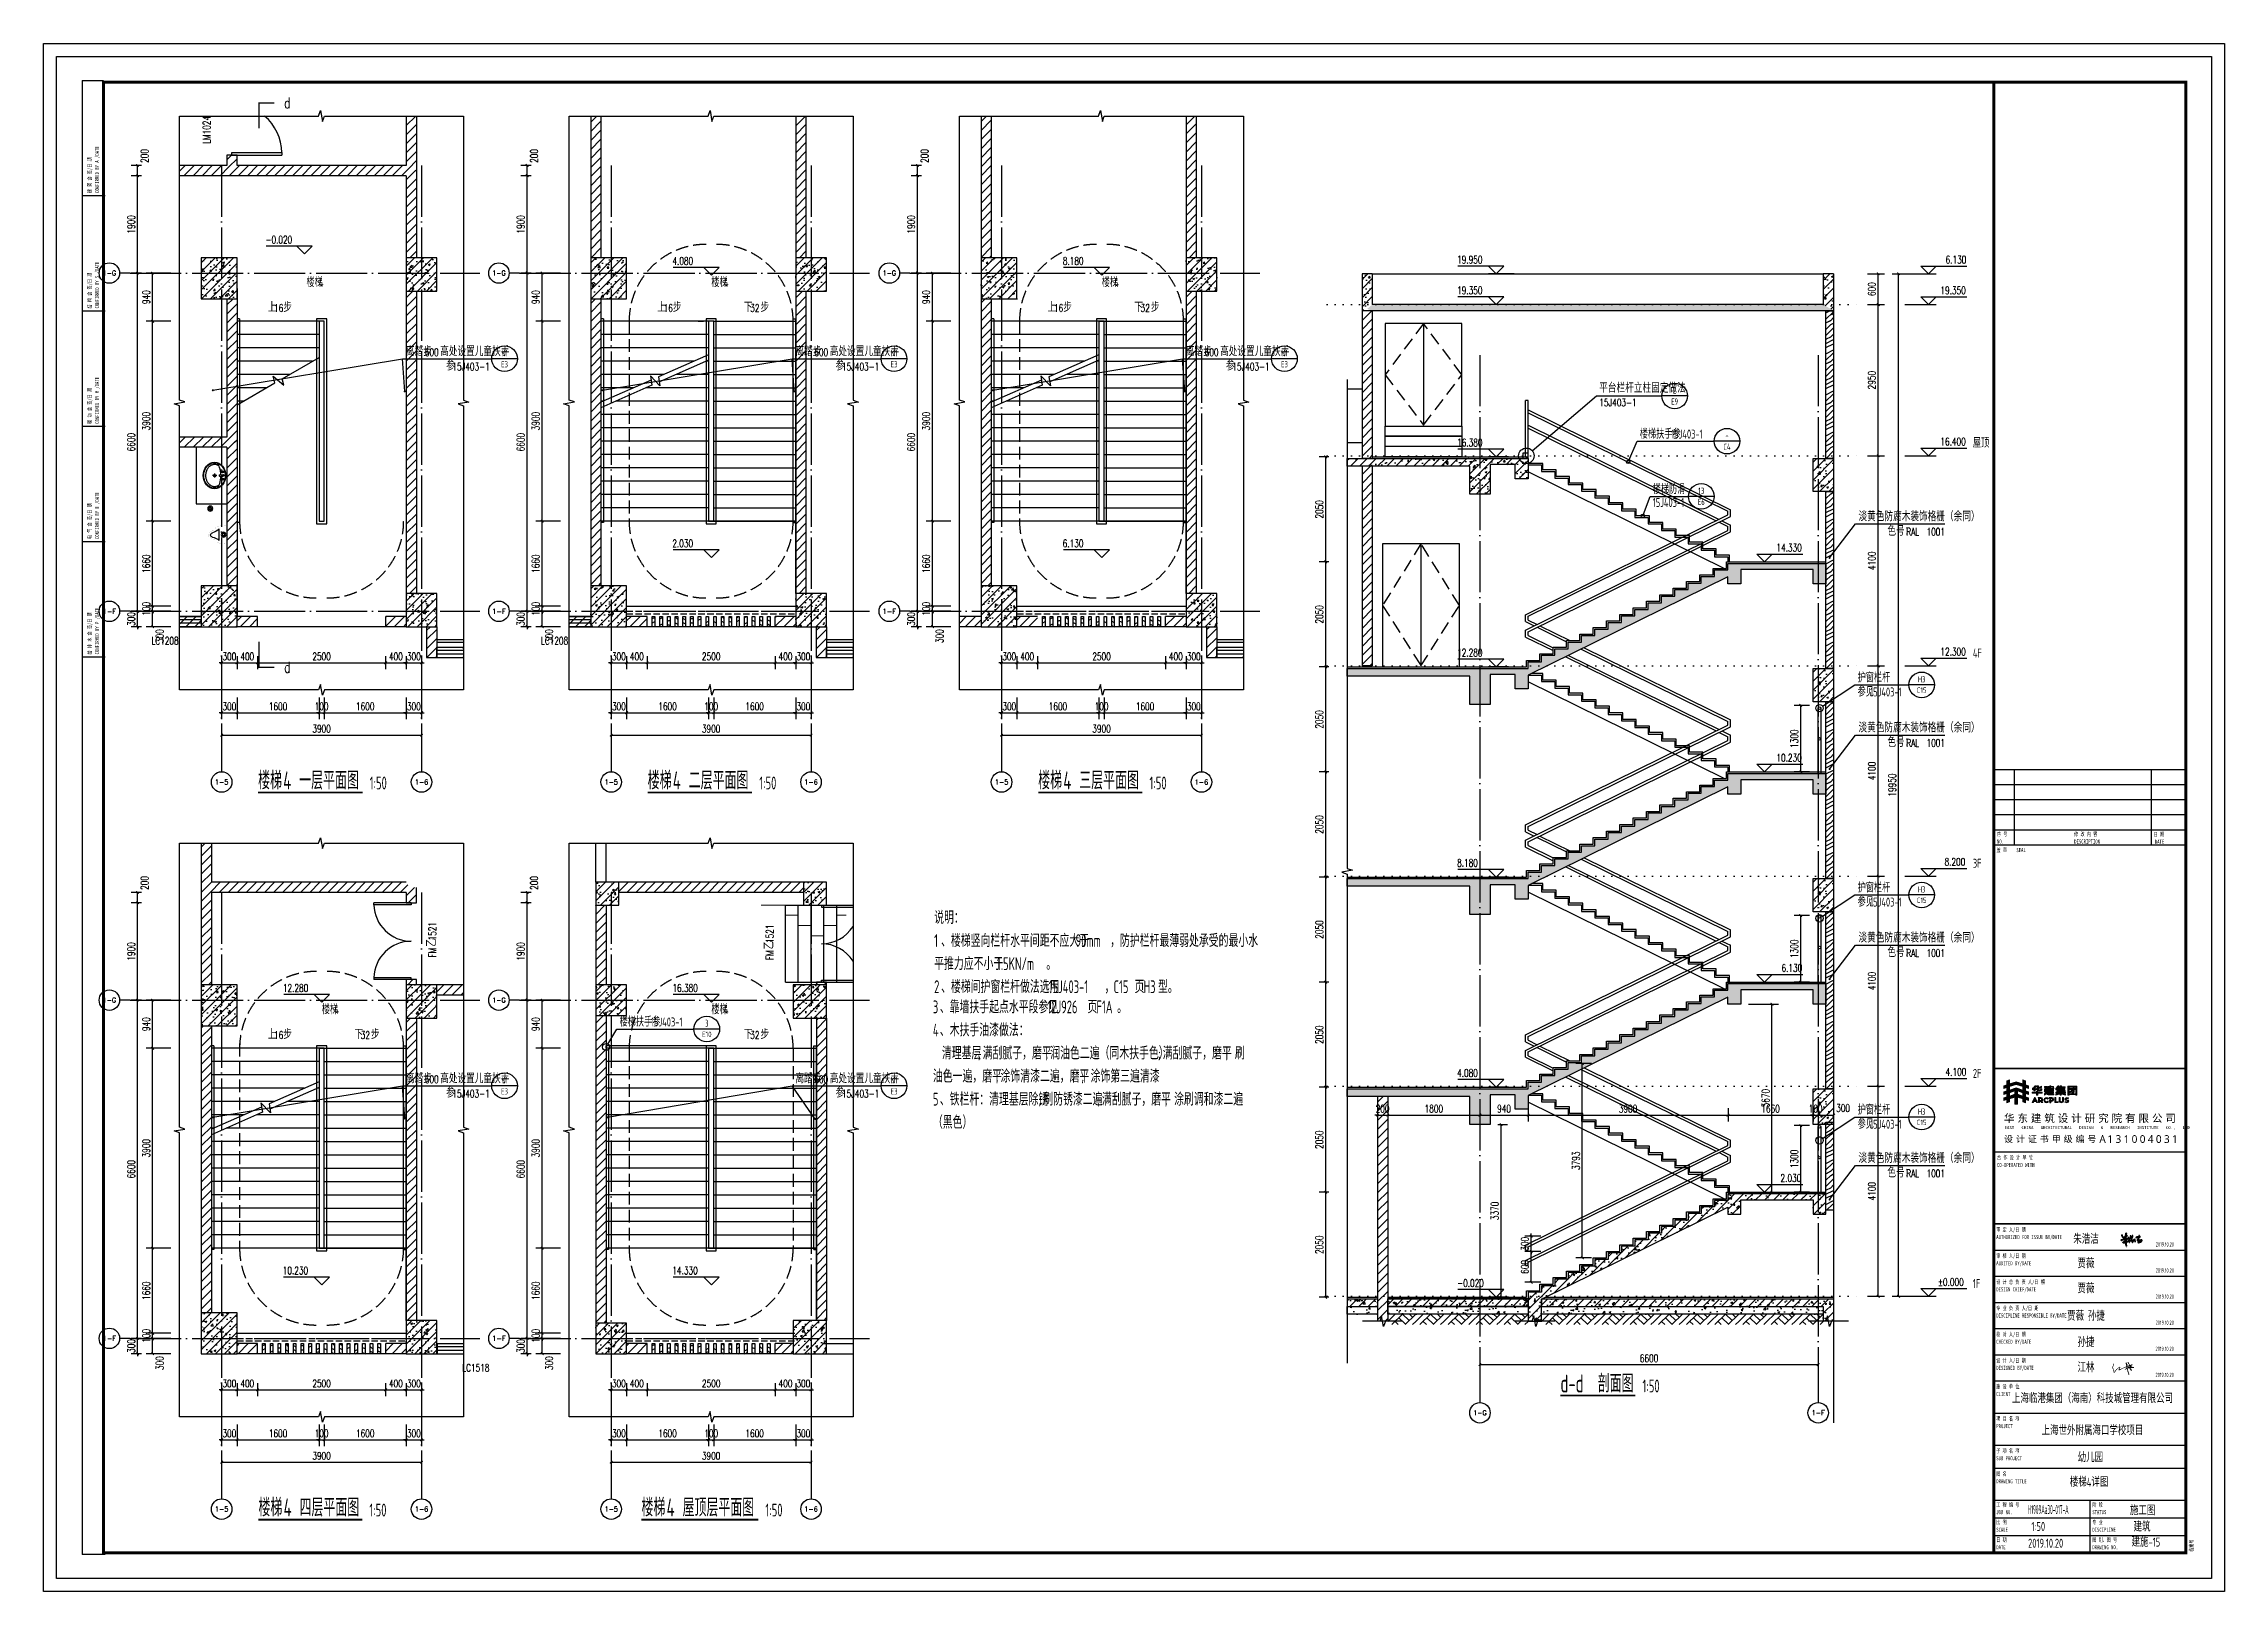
# Model space of a CAD drawing. Header units: millimetres. Extents: x -1048436 to -185795, y -983427 to 400387.
# Drawn here: x -493819 to -451269, y -688850 to -658650 of the extents above; entities that cross this region are included whole.
import ezdxf
from ezdxf.enums import TextEntityAlignment as Align

# ---------------------------------------------------------------- set-up
doc = ezdxf.new("R2010")
doc.units = ezdxf.units.MM
doc.header["$LTSCALE"] = 500
for name, pattern in [('( Dashed )', [0.75, 0.5, -0.25]), ('A-FP_05$0$pln_L5$0$Col_L4$0$PHANTOM', [63.5, 31.75, -6.35, 6.35, -6.35, 6.35, -6.35]), ('DASH', [0.35, 0.25, -0.1]), ('DOT2', [3.175, 0, -3.175]), ('DOTE', [2.42, 2, -0.2, 0.02, -0.2])]:
    doc.linetypes.add(name, pattern=pattern)
for name, color, linetype in [('2017_11-sheet-L2$0$C-SHET-TTLB', 11, 'Continuous'), ('2017_11-sheet-LOGO$0$C-SHET-TTLB', 11, 'Continuous'), ('2017_11-sheet-R$0$C-SHET-TTLB', 11, 'Continuous'), ('2017_11-sheet-R2$0$C-SHET-TTLB', 11, 'Continuous'), ('C-SHET-TTLB', 11, 'Continuous'), ('COLUMN', 254, 'Continuous'), ('DIM_LEAD', 3, 'Continuous'), ('DIM_SYMB', 3, 'Continuous'), ('FUR', 55, 'Continuous'), ('PUB_DIM', 3, 'Continuous'), ('PUB_HATCH', 8, 'Continuous'), ('PUB_TEXT', 7, 'Continuous'), ('STAIR', 2, 'Continuous'), ('WINDOW', 4, 'Continuous'), ('WINDOW_TEXT', 7, 'Continuous'), ('建-填充', 9, 'Continuous'), ('建-墙', 254, 'Continuous'), ('建-墙-完成面', 95, 'Continuous'), ('建-墙-混凝土墙', 6, 'Continuous'), ('建-文字', 4, 'Continuous'), ('建-楼层线', 1, 'DOT2'), ('建-楼梯-扶手栏杆', 3, 'Continuous'), ('建-洁具', 55, 'Continuous'), ('建-符号', 13, 'Continuous'), ('建-符号-门编号', 13, 'Continuous'), ('建-轴线', 16, 'DOTE'), ('建-门扇', 32, 'Continuous'), ('通-图框-文字', 4, 'Continuous')]:
    doc.layers.add(name, color=color, linetype=linetype)
doc.styles.add('2017_11-sheet-L2$0$SHEET-ECADI', font='simhei.ttf', dxfattribs={"width": 0.7})
doc.styles.add('2017_11-sheet-LOGO$0$微软雅黑L', font='')
doc.styles.add('2017_11-sheet-LOGO$0$黑体', font='simhei.ttf')
doc.styles.add('2017_11-sheet-R$0$SHEET-ECADI', font='simhei.ttf', dxfattribs={"width": 0.7})
doc.styles.add('2017_11-sheet-R2$0$SHEET-ECADI', font='simhei.ttf', dxfattribs={"width": 0.7})
doc.styles.add('_TCH_AXIS', font='COMPLEX', dxfattribs={"bigfont": 'GBCBIG'})
doc.styles.add('_TCH_DIM', font='SIMPLEX', dxfattribs={"bigfont": 'GBCBIG'})
doc.styles.add('_TCH_DIM_T3', font='SIMPLEX', dxfattribs={"width": 0.705882, "bigfont": 'GBCBIG'})
doc.styles.add('_TCH_LABEL', font='COMPLEX', dxfattribs={"bigfont": 'GBCBIG'})
doc.styles.add('_TCH_WINDOW', font='SIMPLEX', dxfattribs={"height": 3.5, "bigfont": 'GBCBIG'})
doc.styles.add('ECADI', font='hzs.shx', dxfattribs={"width": 0.7, "bigfont": 'hztxt.shx'})
doc.styles.add('XD2008', font='xd-hzs.shx', dxfattribs={"width": 0.7, "bigfont": 'xd-hztxt.shx'})
doc.styles.get('2017_11-sheet-LOGO$0$微软雅黑L').set_extended_font_data('Microsoft YaHei Light')
doc.dimstyles.new('_TCH_ARCH&&50', dxfattribs={"dimtxt": 148.75, "dimasz": 50, "dimexe": 125, "dimexo": 150, "dimgap": 50, "dimtad": 1, "dimdec": 0, "dimzin": 0, "dimdsep": 46, "dimtxsty": '_TCH_DIM_T3', "dimblk": 'ARCHTICK', "dimcen": 0.09, "dimclrt": 7, "dimazin": 2, "dimtfac": 1, "dimtdec": 0, "dimtix": 1, "dimtmove": 2, "dimatfit": 3, "dimldrblk": 'ARCHTICK', "dimfxl": 1, "dimtolj": 1, "dimtzin": 0, "dimarcsym": 0})
pattern_1 = [(45, (-154357.95, 715734.13), (-88.388348, 88.388348), []), (50, (-154357.95, 715734.13), (358.63009, -31.37607), [37.5, -412.5]), (355, (-154357.95, 715734.13), (-69.37567, 376.09607), [30, -330]), (100.4514, (-154328.07, 715731.5), (289.25469, 344.71977), [31.870095, -350.57106]), (46.1842, (-154357.95, 715834.13), (533.62052, -82.75951), [56.25, -618.75]), (96.6356, (-154313.5, 715827.23), (467.33135, 487.05894), [47.80514, -525.8565]), (351.1842, (-154357.95, 715834.1), (467.33097, 487.0593), [45, -495]), (21, (-154307.95, 715809.13), (298.453526, -201.309445), [37.5, -412.5]), (326, (-154307.95, 715809.13), (121.65767, 362.57502), [30, -330]), (71.4514, (-154283.08, 715792.35), (420.111314, 161.26525), [31.870095, -350.57106]), (37.5, (-154357.95, 715734.13), (6.079928, 166.446927), [0, -326, 0, -335, 0, -331.25]), (7.5, (-154357.95, 715734.13), (131.534769, 197.205856), [0, -191, 0, -318.5, 0, -126.25]), (327.5, (-154469.45, 715734.13), (266.911218, -11.277436), [0, -125, 0, -390, 0, -517.5]), (317.5, (-154519.45, 715734.13), (291.593085, 50.05249), [0, -162.5, 0, -259, 0, -367.5])]
pattern_2 = [(45, (-154098.02, 719834.13), (-88.388348, 88.388348), []), (50, (-154098.02, 719834.13), (358.63009, -31.37607), [37.5, -412.5]), (355, (-154098.02, 719834.13), (-69.37567, 376.09607), [30, -330]), (100.4514, (-154068.14, 719831.5), (289.25469, 344.71977), [31.870095, -350.57106]), (46.1842, (-154098.02, 719934.13), (533.62052, -82.75951), [56.25, -618.75]), (96.6356, (-154053.56, 719927.23), (467.33135, 487.05894), [47.80514, -525.8565]), (351.1842, (-154098, 719934.1), (467.33097, 487.0593), [45, -495]), (21, (-154048.02, 719909.13), (298.453526, -201.309445), [37.5, -412.5]), (326, (-154048.02, 719909.13), (121.65767, 362.57502), [30, -330]), (71.4514, (-154023.15, 719892.35), (420.111314, 161.26525), [31.870095, -350.57106]), (37.5, (-154098.02, 719834.13), (6.079928, 166.446927), [0, -326, 0, -335, 0, -331.25]), (7.5, (-154098.02, 719834.13), (131.534769, 197.205856), [0, -191, 0, -318.5, 0, -126.25]), (327.5, (-154209.52, 719834.13), (266.911218, -11.277436), [0, -125, 0, -390, 0, -517.5]), (317.5, (-154259.52, 719834.13), (291.593085, 50.05249), [0, -162.5, 0, -259, 0, -367.5])]
pattern_3 = [(45, (0, 89.76), (-88.388383, 88.388383), [])]
pattern_4 = [(45, (0, 0), (-88.388348, 88.388348), []), (50, (0, 0), (358.63009, -31.37607), [37.5, -412.5]), (355, (0, 0), (-69.37567, 376.09607), [30, -330]), (100.4514, (29.9, -2.6), (289.25469, 344.71977), [31.8701, -350.57106]), (46.1842, (0, 100), (533.62052, -82.7595), [56.25, -618.75]), (96.6356, (44.47, 93.1), (467.33135, 487.05894), [47.80514, -525.8565]), (351.1842, (0, 100), (467.33097, 487.0593), [45, -495]), (21, (50, 75), (298.45353, -201.30945), [37.5, -412.5]), (326, (50, 75), (121.65767, 362.57502), [30, -330]), (71.4514, (74.87, 58.22), (420.11131, 161.26525), [31.8701, -350.57106]), (37.5, (0, 0), (6.079928, 166.446927), [0, -326, 0, -335, 0, -331.25]), (7.5, (0, 0), (131.53477, 197.205856), [0, -191, 0, -318.5, 0, -126.25]), (327.5, (-111.5, 0), (266.911218, -11.277436), [0, -125, 0, -390, 0, -517.5]), (317.5, (-161.5, 0), (291.593085, 50.05249), [0, -162.5, 0, -259, 0, -367.5])]

msp = doc.modelspace()

# ---------------------------------------------------------------- texts
at = {"layer": 'PUB_TEXT'}
for s, height, style, width, p in [('d', 212.5, '_TCH_LABEL', 0.705882, (-489124.4, -659912.3)), ('16', 148.75, '_TCH_DIM', 0.705882, (-489321.8, -663884.7)), ('16', 148.75, '_TCH_DIM', 0.705882, (-481721.6, -663884.7)), ('32', 148.75, '_TCH_DIM', 0.705882, (-480031.6, -663884.7)), ('16', 148.75, '_TCH_DIM', 0.705882, (-474104.6, -663884.7)), ('32', 148.75, '_TCH_DIM', 0.705882, (-472414.6, -663884.7)), ('600', 148.75, '_TCH_DIM', 0.705882, (-486381.2, -664746)), ('600', 148.75, '_TCH_DIM', 0.705882, (-478780.8, -664746)), ('600', 148.75, '_TCH_DIM', 0.705882, (-471163.7, -664746)), ('15J403-1', 148.75, '_TCH_DIM', 0.705882, (-485843, -665026)), ('15J403-1', 148.75, '_TCH_DIM', 0.705882, (-478242.6, -665026)), ('15J403-1', 148.75, '_TCH_DIM', 0.705882, (-470625.6, -665026)), ('RAL', 148.75, '_TCH_DIM', 0.705882, (-457475.7, -668249.8)), ('1001', 148.75, '_TCH_DIM', 0.705882, (-457080.7, -668249.8)), ('d', 212.5, '_TCH_LABEL', 0.705882, (-489124.4, -670925.3)), ('RAL', 148.75, '_TCH_DIM', 0.705882, (-457475.7, -672370.2)), ('1001', 148.75, '_TCH_DIM', 0.705882, (-457080.7, -672370.2)), ('楼梯', 350, 'XD2008', 0.7, (-489633.6, -673201.9)), ('4', 350, 'XD2008', 0.7, (-489143.6, -673201.9)), ('一层平面图', 350, 'XD2008', 0.7, (-488831.6, -673201.9)), ('1:50', 250, 'XD2008', 0.7, (-487456.4, -673201.9)), ('楼梯', 350, 'XD2008', 0.7, (-482033.1, -673201.9)), ('4', 350, 'XD2008', 0.7, (-481543.1, -673201.9)), ('二层平面图', 350, 'XD2008', 0.7, (-481231.2, -673201.9)), ('1:50', 250, 'XD2008', 0.7, (-479856, -673201.9)), ('楼梯', 350, 'XD2008', 0.7, (-474413.2, -673201.9)), ('4', 350, 'XD2008', 0.7, (-473923.2, -673201.9)), ('三层平面图', 350, 'XD2008', 0.7, (-473611.3, -673201.9)), ('1:50', 250, 'XD2008', 0.7, (-472241.9, -673201.9)), ('说明：', 250, 'XD2008', 0.7, (-476442.6, -675827)), ('1', 250, 'XD2008', 0.7, (-476442.6, -676277)), ('、楼梯竖向栏杆水平间距不应大于', 250, 'XD2008', 0.7, (-476308, -676277)), ('90mm', 250, 'XD2008', 0.7, (-473683, -676277)), ('，防护栏杆最薄弱处承受的最小水', 250, 'XD2008', 0.7, (-473009.9, -676277)), ('平推力应不小于', 250, 'XD2008', 0.7, (-476442.6, -676727)), ('1.5KN/m', 250, 'XD2008', 0.7, (-475217.6, -676727)), ('RAL', 148.75, '_TCH_DIM', 0.705882, (-457475.7, -676470.2)), ('1001', 148.75, '_TCH_DIM', 0.705882, (-457080.7, -676470.2)), ('2', 250, 'XD2008', 0.7, (-476442.6, -677177)), ('、楼梯间护窗栏杆做法选用', 250, 'XD2008', 0.7, (-476308, -677177)), ('。', 250, 'XD2008', 0.7, (-474255.1, -676727)), ('15J403-1', 250, 'XD2008', 0.7, (-474208, -677177)), ('C15', 250, 'XD2008', 0.7, (-472942.6, -677177)), ('页', 250, 'XD2008', 0.7, (-472532, -677177)), ('H3', 250, 'XD2008', 0.7, (-472357, -677177)), ('型。', 250, 'XD2008', 0.7, (-472074.3, -677177)), ('3', 250, 'XD2008', 0.7, (-476467.5, -677571.5)), ('、靠墙扶手起点水平段参见', 250, 'XD2008', 0.7, (-476332.9, -677571.5)), ('12J926', 250, 'XD2008', 0.7, (-474232.9, -677571.5)), ('页', 250, 'XD2008', 0.7, (-473452.1, -677571.5)), ('F1A', 250, 'XD2008', 0.7, (-473277.1, -677571.5)), ('，', 250, 'XD2008', 0.7, (-473117.6, -677177)), ('4', 250, 'XD2008', 0.7, (-476467.5, -678021.5)), ('、木扶手油漆做法：', 250, 'XD2008', 0.7, (-476332.9, -678021.5)), ('。', 250, 'XD2008', 0.7, (-472873.3, -677571.5)), ('16', 148.75, '_TCH_DIM', 0.705882, (-489322.1, -678071)), ('32', 148.75, '_TCH_DIM', 0.705882, (-487632.1, -678071)), ('32', 148.75, '_TCH_DIM', 0.705882, (-480031.2, -678071)), ('清理基层', 250, 'XD2008', 0.7, (-476291.2, -678471.5)), ('满刮腻子，磨平', 250, 'XD2008', 0.7, (-475496.9, -678471.5)), ('润油色二遍（同木扶手色）', 250, 'XD2008', 0.7, (-474177.7, -678471.5)), ('满刮腻子，磨平', 250, 'XD2008', 0.7, (-471983.5, -678471.5)), ('刷', 250, 'XD2008', 0.7, (-470576, -678471.5)), ('油色一遍，磨平', 250, 'XD2008', 0.7, (-476467.5, -678921.5)), (';', 250, 'XD2008', 0.7, (-475591.2, -678471.5)), ('涂饰清漆二遍，磨平', 250, 'XD2008', 0.7, (-475148.3, -678921.5)), (';', 250, 'XD2008', 0.7, (-474271.9, -678471.5)), ('涂饰第三遍清漆', 250, 'XD2008', 0.7, (-473390.9, -678921.5)), (';', 250, 'XD2008', 0.7, (-472077.7, -678471.5)), (';', 250, 'XD2008', 0.7, (-470758.5, -678471.5)), ('600', 148.75, '_TCH_DIM', 0.705882, (-486381.2, -678932.3)), ('15J403-1', 148.75, '_TCH_DIM', 0.705882, (-485843, -679212.3)), ('600', 148.75, '_TCH_DIM', 0.705882, (-478780.8, -678932.3)), ('15J403-1', 148.75, '_TCH_DIM', 0.705882, (-478242.6, -679212.3)), ('、铁栏杆：清理基层除锈', 250, 'XD2008', 0.7, (-476332.9, -679371.5)), (';', 250, 'XD2008', 0.7, (-475242.5, -678921.5)), ('刷防锈漆二遍', 250, 'XD2008', 0.7, (-474313.7, -679371.5)), (';', 250, 'XD2008', 0.7, (-473573.3, -678921.5)), ('满刮腻子，磨平', 250, 'XD2008', 0.7, (-473169.5, -679371.5)), ('涂刷调和漆二遍', 250, 'XD2008', 0.7, (-471762, -679371.5)), ('5', 250, 'XD2008', 0.7, (-476467.5, -679371.5)), (';', 250, 'XD2008', 0.7, (-474407.9, -679371.5)), (';', 250, 'XD2008', 0.7, (-473263.7, -679371.5)), (';', 250, 'XD2008', 0.7, (-471944.5, -679371.5)), ('（黑色）', 250, 'XD2008', 0.7, (-476467.5, -679821.5)), ('RAL', 148.75, '_TCH_DIM', 0.705882, (-457475.7, -680770.2)), ('1001', 148.75, '_TCH_DIM', 0.705882, (-457080.7, -680770.2)), ('d-d', 350, 'XD2008', 0.7, (-464222.8, -684967.9)), ('剖面图', 350, 'XD2008', 0.7, (-463496.3, -684967.9)), ('1:50', 250, 'XD2008', 0.7, (-462622.7, -684967.9)), ('楼梯', 350, 'XD2008', 0.7, (-489626.8, -687388.2)), ('4', 350, 'XD2008', 0.7, (-489136.8, -687388.2)), ('四层平面图', 350, 'XD2008', 0.7, (-488824.9, -687388.2)), ('1:50', 250, 'XD2008', 0.7, (-487463.2, -687388.2)), ('楼梯', 350, 'XD2008', 0.7, (-482153.7, -687388.2)), ('4', 350, 'XD2008', 0.7, (-481663.7, -687388.2)), ('屋顶层平面图', 350, 'XD2008', 0.7, (-481351.8, -687388.2)), ('1:50', 250, 'XD2008', 0.7, (-479735.5, -687388.2))]:
    msp.add_text(s, height=height, dxfattribs=dict(at, style=style, width=width)).set_placement(p)
at = {"layer": 'PUB_TEXT', "style": '_TCH_DIM'}
for s, height, p in [('上', 168.8, (-489444.6, -663884.7)), ('步', 168.8, (-489141.8, -663884.7)), ('上', 168.8, (-481844.5, -663884.7)), ('步', 168.8, (-481541.6, -663884.7)), ('下', 168.8, (-480154.5, -663884.7)), ('步', 168.8, (-479831.6, -663884.7)), ('上', 168.8, (-474227.5, -663884.7)), ('步', 168.8, (-473924.6, -663884.7)), ('下', 168.8, (-472537.5, -663884.7)), ('步', 168.8, (-472214.6, -663884.7)), ('离踏步', 168.79, (-486749.8, -664746)), ('高处设置儿童扶手', 168.79, (-486081.2, -664746)), ('离踏步', 168.79, (-479149.4, -664746)), ('高处设置儿童扶手', 168.79, (-478480.8, -664746)), ('离踏步', 168.79, (-471532.4, -664746)), ('高处设置儿童扶手', 168.79, (-470863.7, -664746)), ('参', 168.8, (-485965.9, -665026)), ('参', 168.8, (-478365.4, -665026)), ('参', 168.8, (-470748.4, -665026)), ('淡黄色防腐木装饰格栅（余同）', 168.794, (-458407.8, -667966.1)), ('色号：', 168.79, (-457844.3, -668249.8)), ('淡黄色防腐木装饰格栅（余同）', 168.794, (-458407.8, -672086.4)), ('色号：', 168.79, (-457844.3, -672370.2)), ('淡黄色防腐木装饰格栅（余同）', 168.794, (-458407.8, -676186.4)), ('色号：', 168.79, (-457844.3, -676470.2)), ('上', 168.8, (-489444.9, -678071)), ('步', 168.8, (-489142.1, -678071)), ('下', 168.8, (-487754.9, -678071)), ('步', 168.8, (-487432.1, -678071)), ('下', 168.8, (-480154, -678071)), ('步', 168.8, (-479831.2, -678071)), ('离踏步', 168.79, (-486749.8, -678932.3)), ('高处设置儿童扶手', 168.79, (-486081.2, -678932.3)), ('参', 168.8, (-485965.9, -679212.3)), ('离踏步', 168.79, (-479149.4, -678932.3)), ('高处设置儿童扶手', 168.79, (-478480.8, -678932.3)), ('参', 168.8, (-478365.4, -679212.3)), ('淡黄色防腐木装饰格栅（余同）', 168.794, (-458407.8, -680486.4)), ('色号：', 168.79, (-457844.3, -680770.2))]:
    msp.add_text(s, height=height, dxfattribs=at).set_placement(p)
at = {"layer": 'WINDOW_TEXT', "style": '_TCH_WINDOW', "width": 0.705882}
for s, p in [('LC1208', (-491715.5, -670376.5)), ('LC1208', (-484115, -670376.5)), ('LC1518', (-485652.2, -684562.8))]:
    msp.add_text(s, height=148.75, dxfattribs=at).set_placement(p)
at = {"layer": '建-文字'}
for s, height, style, width, p in [('-0.020', 148.75, '_TCH_DIM', 0.705882, (-489489.7, -662550.9)), ('4.080', 148.75, '_TCH_DIM', 0.705882, (-481549.6, -662965.2)), ('8.180', 148.75, '_TCH_DIM', 0.705882, (-473932.6, -662965.2)), ('19.950', 148.75, '_TCH_DIM', 0.705882, (-466239.1, -662939.6)), ('6.130', 148.75, '_TCH_DIM', 0.705882, (-456709, -662939.6)), ('楼梯', 175, 'XD2008', 0.7, (-488690.4, -663399.9)), ('4', 175, 'XD2008', 0.7, (-488445.4, -663399.9)), ('楼梯', 175, 'XD2008', 0.7, (-480790.3, -663399.9)), ('4', 175, 'XD2008', 0.7, (-480545.3, -663399.9)), ('楼梯', 175, 'XD2008', 0.7, (-473173.3, -663399.9)), ('4', 175, 'XD2008', 0.7, (-472928.3, -663399.9)), ('19.350', 148.75, '_TCH_DIM', 0.705882, (-466239.1, -663539.6)), ('19.350', 148.75, '_TCH_DIM', 0.705882, (-456809, -663539.6)), ('15J403-1', 148.75, '_TCH_DIM', 0.705882, (-463466.1, -665726.7)), ('楼梯扶手参', 175, 'XD2008', 0.7, (-462675.4, -666357.4)), ('15J403-1', 175, 'XD2008', 0.7, (-462062.9, -666357.4)), ('16.380', 148.75, '_TCH_DIM', 0.705882, (-466239.1, -666509.6)), ('16.400', 148.75, '_TCH_DIM', 0.705882, (-456809, -666489.6)), ('屋顶', 175, 'XD2008', 0.7, (-456176.5, -666530.8)), ('楼梯防滑', 175, 'XD2008', 0.7, (-462423.1, -667436)), ('15J403-1', 175, 'XD2008', 0.7, (-462423.1, -667691.6)), ('2.030', 148.75, '_TCH_DIM', 0.705882, (-481552.1, -668477.5)), ('6.130', 148.75, '_TCH_DIM', 0.705882, (-473935.1, -668477.5)), ('14.330', 148.75, '_TCH_DIM', 0.705882, (-460009.5, -668559.6)), ('12.280', 148.75, '_TCH_DIM', 0.705882, (-466239.1, -670609.6)), ('12.300', 148.75, '_TCH_DIM', 0.705882, (-456809, -670589.6)), ('4F', 175, 'XD2008', 0.7, (-456176.5, -670630.8)), ('护窗栏杆', 175, 'XD2008', 0.7, (-458424.9, -671111)), ('参见', 175, 'XD2008', 0.7, (-458424.9, -671388.2)), ('15J403-1', 175, 'XD2008', 0.7, (-458179.9, -671388.2)), ('10.230', 148.75, '_TCH_DIM', 0.705882, (-460009.5, -672659.6)), ('8.180', 148.75, '_TCH_DIM', 0.705882, (-466239.1, -674709.6)), ('8.200', 148.75, '_TCH_DIM', 0.705882, (-456729, -674689.6)), ('3F', 175, 'XD2008', 0.7, (-456176.5, -674730.8)), ('护窗栏杆', 175, 'XD2008', 0.7, (-458424.9, -675211)), ('参见', 175, 'XD2008', 0.7, (-458424.9, -675488.2)), ('15J403-1', 175, 'XD2008', 0.7, (-458179.9, -675488.2)), ('6.130', 148.75, '_TCH_DIM', 0.705882, (-459909.5, -676759.6)), ('12.280', 148.75, '_TCH_DIM', 0.705882, (-489150, -677151.5)), ('楼梯', 175, 'XD2008', 0.7, (-488390.7, -677586.3)), ('16.380', 148.75, '_TCH_DIM', 0.705882, (-481549.1, -677151.5)), ('楼梯', 175, 'XD2008', 0.7, (-480789.8, -677586.3)), ('4', 175, 'XD2008', 0.7, (-488145.7, -677586.3)), ('楼梯扶手参', 175, 'XD2008', 0.7, (-482581, -677827.6)), ('15J403-1', 175, 'XD2008', 0.7, (-481968.5, -677827.6)), ('4', 175, 'XD2008', 0.7, (-480544.8, -677586.3)), ('4.080', 148.75, '_TCH_DIM', 0.705882, (-466239.1, -678809.6)), ('4.100', 148.75, '_TCH_DIM', 0.705882, (-456709, -678789.6)), ('2F', 175, 'XD2008', 0.7, (-456176.5, -678830.8)), ('护窗栏杆', 175, 'XD2008', 0.7, (-458424.9, -679544.6)), ('参见', 175, 'XD2008', 0.7, (-458424.9, -679821.9)), ('15J403-1', 175, 'XD2008', 0.7, (-458179.9, -679821.9)), ('2.030', 148.75, '_TCH_DIM', 0.705882, (-459929.5, -680859.6)), ('10.230', 148.75, '_TCH_DIM', 0.705882, (-489152.5, -682663.9)), ('14.330', 148.75, '_TCH_DIM', 0.705882, (-481551.6, -682663.9)), ('-0.020', 148.75, '_TCH_DIM', 0.705882, (-466239.1, -682909.6)), ('%%P0.000', 148.75, '_TCH_DIM', 0.705882, (-456859, -682889.6)), ('1F', 175, 'XD2008', 0.7, (-456176.5, -682930.8))]:
    msp.add_text(s, height=height, dxfattribs=dict(at, style=style, width=width)).set_placement(p)
at = {"layer": '建-文字', "style": '_TCH_AXIS'}
for s, height, p, p2 in [('1-G', 93.89, (-492667.3, -663174.1), (-492403.5, -663174.1)), ('1-G', 93.89, (-485066.9, -663174.1), (-484803.1, -663174.1)), ('1-G', 93.89, (-477449.9, -663174.1), (-477186.1, -663174.1)), ('1-F', 96.8, (-492666.8, -669775.6), (-492404, -669775.6)), ('1-F', 96.8, (-485066.3, -669775.6), (-484803.6, -669775.6)), ('1-F', 96.8, (-477449.3, -669775.6), (-477186.6, -669775.6)), ('1-5', 99.88, (-490475.9, -673108.1), (-490214.3, -673108.1)), ('1-6', 99.88, (-486575.9, -673108.1), (-486314.3, -673108.1)), ('1-5', 99.88, (-482875.5, -673108.1), (-482613.9, -673108.1)), ('1-6', 99.88, (-478975.5, -673108.1), (-478713.9, -673108.1)), ('1-5', 99.88, (-475258.5, -673108.1), (-474996.9, -673108.1)), ('1-6', 99.88, (-471358.5, -673108.1), (-471096.9, -673108.1)), ('1-G', 93.89, (-492667.3, -677360.4), (-492403.5, -677360.4)), ('1-G', 93.89, (-485066.9, -677360.4), (-484803.1, -677360.4)), ('1-F', 96.8, (-492666.8, -683961.9), (-492404, -683961.9)), ('1-F', 96.8, (-485066.3, -683961.9), (-484803.6, -683961.9)), ('1-G', 93.89, (-465926.3, -685412.7), (-465662.5, -685412.7)), ('1-F', 96.8, (-459325.8, -685414.2), (-459063, -685414.2)), ('1-5', 99.88, (-490475.9, -687294.4), (-490214.3, -687294.4)), ('1-6', 99.88, (-486575.9, -687294.4), (-486314.3, -687294.4)), ('1-5', 99.88, (-482875.5, -687294.4), (-482613.9, -687294.4)), ('1-6', 99.88, (-478975.5, -687294.4), (-478713.9, -687294.4))]:
    msp.add_text(s, height=height, dxfattribs=at).set_placement(p, p2, align=Align.FIT)
at = {"layer": '建-文字', "style": 'XD2008'}
for s, height, width, p, p2 in [('K1', 124.14, 1.238095, (-484887.6, -664751.3), (-484763.4, -664751.3)), ('K1', 124.14, 1.238095, (-477287.1, -664751.3), (-477163, -664751.3)), ('K1', 124.14, 1.238095, (-469670.1, -664751.3), (-469546, -664751.3)), ('E3', 121.97, 1.238095, (-484892.6, -664968), (-484758.4, -664968)), ('E3', 121.97, 1.238095, (-477292.1, -664968), (-477158, -664968)), ('E3', 121.97, 1.238095, (-469675.1, -664968), (-469541, -664968)), ('2', 133.4, 1.238095, (-462025.9, -665479.6), (-461963.7, -665479.6)), ('E9', 122.7, 1.238095, (-462060.3, -665695.6), (-461929.4, -665695.6)), ('-', 133.4, 0.962963, (-461004.9, -666361.3), (-460942.6, -666361.3)), ('C4', 119.71, 1.238095, (-461045.6, -666574.8), (-460901.9, -666574.8)), ('13', 124.14, 1.238095, (-461536.3, -667437.1), (-461412.2, -667437.1)), ('E6', 122.7, 1.238095, (-461539.7, -667654.5), (-461408.8, -667654.5)), ('H3', 119.71, 1.238095, (-457247.1, -671114.2), (-457103.5, -671114.2)), ('C15', 104.76, 1.238095, (-457271.3, -671317.3), (-457079.3, -671317.3)), ('H3', 119.71, 1.238095, (-457247.1, -675214.2), (-457103.5, -675214.2)), ('C15', 104.76, 1.238095, (-457271.3, -675417.3), (-457079.3, -675417.3)), ('3', 133.4, 1.238095, (-480910.4, -677831.5), (-480848.2, -677831.5)), ('E10', 106.32, 1.238095, (-480973.2, -678033.8), (-480785.4, -678033.8)), ('E3', 121.97, 1.238095, (-484892.6, -679154.4), (-484758.4, -679154.4)), ('K1', 124.14, 1.238095, (-484887.6, -678937.6), (-484763.4, -678937.6)), ('E3', 121.97, 1.238095, (-477292.1, -679154.4), (-477158, -679154.4)), ('K1', 124.14, 1.238095, (-477287.1, -678937.6), (-477163, -678937.6)), ('H3', 119.71, 1.238095, (-457247.1, -679547.9), (-457103.5, -679547.9)), ('C15', 104.76, 1.238095, (-457271.3, -679750.9), (-457079.3, -679750.9))]:
    msp.add_text(s, height=height, dxfattribs=dict(at, width=width)).set_placement(p, p2, align=Align.FIT)
at = {"layer": '建-文字', "style": '_TCH_DIM'}
msp.add_text('平台栏杆立柱固定做法', height=168.79, dxfattribs=at).set_placement((-463466.1, -665460))
at = {"layer": '建-符号-门编号', "style": '_TCH_WINDOW', "width": 0.705882}
for s, p in [('LM1024', (-490562, -660607.1)), ('1521', (-486159.6, -676149.6)), ('1521', (-479576, -676199.6)), ('FM', (-486159.6, -676482.4)), ('FM', (-479576, -676532.4))]:
    msp.add_text(s, height=148.75, rotation=90, dxfattribs=at).set_placement(p)
at = {"layer": '建-符号-门编号', "style": '_TCH_WINDOW'}
for p in [(-486159.6, -676272.4), (-479576, -676322.4)]:
    msp.add_text('乙', height=168.8, rotation=90, dxfattribs=at).set_placement(p)
at = {"layer": '通-图框-文字', "style": 'ECADI', "width": 0.7}
for s, p in [('楼梯4详图', (-454284.3, -686807.7)), ('1:50', (-455032.9, -687671)), ('建施-15', (-453079.8, -687975.7))]:
    msp.add_text(s, height=175, dxfattribs=at).set_placement(p)

# ---------------------------------------------------------------- blocks, each defined once
blk = doc.blocks.new('$lvtry$00000173')
at = {"color": 0}
for p, q in [((-35, -219), (40, -219)), ((-11, -125), (-16, -50)), ((2, -177), (2, -260)), ((12, -125), (16, -50))]:
    blk.add_line(p, q, dxfattribs=at)
for centre, radius in [((-69, -62), 20.6), ((-69, -62), 15.6), ((2, -219), 23.4), ((0, -50), 15.8), ((72, -62), 20.6), ((72, -62), 15.6)]:
    blk.add_circle(centre, radius, dxfattribs=at)
blk.add_arc((1, -117), 13.9, 215.486, 324.514, dxfattribs=at)
blk.add_ellipse((2, -219), major_axis=(-259, 0), ratio=0.848663, dxfattribs=at)
for start_param, end_param in [(4.764585, 5.931457), (3.493317, 4.671733)]:
    blk.add_ellipse((2, -215), major_axis=(-259, 0), ratio=0.459125, start_param=start_param, end_param=end_param, dxfattribs=at)
for points, knots in [([(-247, -219, 0), (-247, -226, 0), (-247, -233, 0), (-245, -253, 0), (-242, -264, 0), (-234, -288, 0), (-229, -299, 0), (-216, -321, 0), (-209, -331, 0), (-192, -351, 0), (-183, -360, 0), (-162, -377, 0), (-151, -385, 0), (-127, -399, 0), (-115, -405, 0), (-88, -415, 0), (-75, -419, 0), (-47, -425, 0), (-32, -427, 0), (-4, -429, 0), (11, -429, 0), (40, -426, 0), (54, -424, 0), (82, -418, 0), (96, -413, 0), (122, -403, 0), (134, -397, 0), (158, -383, 0), (169, -375, 0), (189, -357, 0), (198, -348, 0), (215, -328, 0), (222, -318, 0), (234, -296, 0), (239, -284, 0), (246, -261, 0), (248, -249, 0), (251, -225, 0), (251, -213, 0), (249, -189, 0), (246, -177, 0), (239, -154, 0), (234, -143, 0), (222, -121, 0), (215, -110, 0), (199, -90, 0), (190, -81, 0), (170, -63, 0), (159, -55, 0), (135, -41, 0), (123, -35, 0), (97, -24, 0), (83, -20, 0), (55, -13, 0), (41, -11, 0), (12, -9, 0), (-3, -9, 0), (-31, -10, 0), (-46, -12, 0), (-74, -18, 0), (-87, -22, 0), (-114, -32, 0), (-126, -38, 0), (-150, -52, 0), (-162, -60, 0), (-182, -77, 0), (-192, -86, 0), (-209, -106, 0), (-216, -116, 0), (-228, -138, 0), (-234, -149, 0), (-242, -172, 0), (-244, -184, 0), (-247, -204, 0), (-247, -211, 0), (-247, -219, 0)], [0, 0, 0, 0, 0.105369, 0.105369, 0.278747, 0.278747, 0.452125, 0.452125, 0.625504, 0.625504, 0.798882, 0.798882, 0.97226, 0.97226, 1.145639, 1.145639, 1.319017, 1.319017, 1.492395, 1.492395, 1.665774, 1.665774, 1.839152, 1.839152, 2.01253, 2.01253, 2.185909, 2.185909, 2.359287, 2.359287, 2.532665, 2.532665, 2.706044, 2.706044, 2.879422, 2.879422, 3.0528, 3.0528, 3.226179, 3.226179, 3.399557, 3.399557, 3.572935, 3.572935, 3.746313, 3.746313, 3.919692, 3.919692, 4.09307, 4.09307, 4.266448, 4.266448, 4.439827, 4.439827, 4.613205, 4.613205, 4.786583, 4.786583, 4.959962, 4.959962, 5.13334, 5.13334, 5.306718, 5.306718, 5.480097, 5.480097, 5.653475, 5.653475, 5.826853, 5.826853, 6.000232, 6.000232, 6.17361, 6.17361, 6.283185, 6.283185, 6.283185, 6.283185]), ([(-184, -131, 0), (-185, -133, 0), (-186, -135, 0), (-191, -143, 0), (-195, -149, 0), (-201, -161, 0), (-203, -168, 0), (-207, -180, 0), (-209, -187, 0), (-211, -199, 0), (-212, -205, 0), (-212, -214, 0), (-212, -216, 0), (-212, -219, 0), (-212, -225, 0), (-212, -232, 0), (-210, -246, 0), (-208, -254, 0), (-204, -266, 0), (-202, -272, 0), (-198, -281, 0), (-196, -286, 0), (-189, -298, 0), (-185, -304, 0), (-176, -316, 0), (-171, -322, 0), (-161, -332, 0), (-156, -337, 0), (-143, -347, 0), (-135, -353, 0), (-121, -362, 0), (-116, -365, 0), (-105, -370, 0), (-100, -373, 0), (-88, -378, 0), (-82, -380, 0), (-69, -384, 0), (-63, -386, 0), (-47, -389, 0), (-38, -391, 0), (-21, -393, 0), (-12, -393, 0), (7, -394, 0), (16, -393, 0), (34, -392, 0), (43, -390, 0), (59, -387, 0), (67, -385, 0), (83, -380, 0), (91, -378, 0), (106, -372, 0), (113, -368, 0), (127, -361, 0), (133, -357, 0), (146, -348, 0), (152, -343, 0), (163, -333, 0), (169, -328, 0), (178, -317, 0), (183, -312, 0), (190, -301, 0), (194, -296, 0), (200, -284, 0), (204, -277, 0), (209, -264, 0), (210, -258, 0), (213, -246, 0), (214, -241, 0), (216, -227, 0), (216, -219, 0), (215, -206, 0), (214, -200, 0), (213, -189, 0), (211, -183, 0), (206, -167, 0), (202, -156, 0), (193, -141, 0), (190, -136, 0), (187, -131, 0)], [5.740897, 5.740897, 5.740897, 5.740897, 5.780874, 5.780874, 5.896829, 5.896829, 6.012784, 6.012784, 6.128739, 6.128739, 6.240697, 6.240697, 6.283185, 6.283185, 6.283185, 6.399826, 6.399826, 6.5409, 6.5409, 6.634, 6.634, 6.7271, 6.7271, 6.852188, 6.852188, 6.977276, 6.977276, 7.077377, 7.077377, 7.229977, 7.229977, 7.317389, 7.317389, 7.404801, 7.404801, 7.497094, 7.497094, 7.589386, 7.589386, 7.712334, 7.712334, 7.835281, 7.835281, 7.958228, 7.958228, 8.081175, 8.081175, 8.194983, 8.194983, 8.30879, 8.30879, 8.422598, 8.422598, 8.537599, 8.537599, 8.6526, 8.6526, 8.767602, 8.767602, 8.884432, 8.884432, 8.982435, 8.982435, 9.119467, 9.119467, 9.224191, 9.224191, 9.328914, 9.328914, 9.470087, 9.470087, 9.571187, 9.571187, 9.672288, 9.672288, 9.874489, 9.874489, 9.967059, 9.967059, 9.967059, 9.967059])]:
    blk.add_open_spline(points, degree=3, knots=knots, dxfattribs=at)
for p in [(1, -50), (2, -219)]:
    blk.add_point(p, dxfattribs=at)
blk = doc.blocks.new('$lvtry$00000171')
h = blk.add_hatch()
h.set_pattern_fill('ANSI31', color=256, scale=15, style=0)
h.set_pattern_definition([(45, (0, 0), (-16.838, 16.838), [])])
h.paths.add_polyline_path([(35, 17, 0.162278), (7, 31), (-49, -26, 0.162278), (-35, -54)])
h.paths.add_polyline_path([(7, 31, 0.456412), (-50, -18, 0.035489), (-49, -26)])
h.paths.add_polyline_path([(49, -11, 0.162278), (35, 17), (-35, -54, 0.162278), (-7, -68)])
h.paths.add_polyline_path([(50, -18, 0.035489), (49, -11), (-7, -68, 0.456412)])
blk.add_circle((0, -18), 50)
blk = doc.blocks.new('M_E14')
blk.add_line((-116, -146), (109, -146))
at = {"const_width": 1.5}
for points in [[(-185, 0), (-185, -10), (-165, -10)], [(-185, 0), (185, 0), (185, -10), (165, -10)], [(-137, -207), (-146, -194), (-153, -182), (-159, -172), (-163, -162), (-166, -154), (-168, -146), (-169, -139), (-170, -133), (-171, -127), (-172, -121), (-172, -115), (-173, -110), (-173, -104), (-173, -98), (-173, -92), (-173, -86), (-173, -79), (-173, -72), (-172, -64), (-171, -54), (-170, -44), (-168, -31), (-166, -17), (-164, -9)], [(-137, -205), (-127, -214)], [(-130, -211), (-128, -213), (-120, -221), (-113, -229), (-107, -236), (-102, -244), (-98, -251), (-93, -259), (-90, -266), (-86, -274), (-83, -281), (-80, -288), (-77, -295), (-74, -302), (-71, -308), (-68, -314), (-65, -320), (-62, -325), (-58, -330), (-55, -334), (-51, -338), (-47, -342), (-43, -345), (-39, -348), (-34, -351), (-30, -353), (-25, -355), (-20, -357), (-15, -358), (-10, -359), (-5, -360), (0, -360), (0, -360)], [(120, -218), (119, -220), (110, -227), (103, -235), (97, -242), (91, -249), (86, -256), (81, -264), (77, -271), (73, -278), (70, -285), (66, -292), (63, -299), (60, -306), (57, -312), (53, -318), (50, -323), (46, -328), (42, -332), (38, -337), (34, -340), (30, -344), (26, -347), (22, -350), (17, -352), (12, -354), (8, -356), (3, -357), (-1, -358)], [(129, -212), (117, -220)], [(128, -215), (138, -202), (145, -191), (152, -180), (156, -171), (160, -163), (162, -156), (164, -149), (165, -142), (166, -136), (167, -130), (168, -125), (169, -119), (170, -114), (170, -108), (170, -102), (171, -96), (171, -89), (171, -82), (171, -73), (171, -64), (170, -53), (169, -41), (167, -27), (165, -10)], [(166, -14), (165, -9)]]:
    blk.add_lwpolyline(points, dxfattribs=at)
for radius in [47.3, 34.6, 22.1]:
    blk.add_circle((-4, -62), radius)
for centre, radius, start, end in [((-387, -363), 346, 14.0616, 38.7001), ((-10, -276), 40.9, 183.6565, 351.9398), ((331, -366), 312, 135.2868, 164.3913)]:
    blk.add_arc(centre, radius, start, end)
at = {"width": 0.8, "flags": 9}
for tag in ['XSIZE', 'YSIZE']:
    blk.add_attdef(tag, (0, 0), '', height=0.5, dxfattribs=at)
blk = doc.blocks.new('2017_11-sheet-LOGO', base_point=(415.29, 161.49))
at = {"layer": '2017_11-sheet-LOGO$0$C-SHET-TTLB'}
h = blk.add_hatch(color=256, dxfattribs=at)
h.dxf.hatch_style = 2
h.paths.add_polyline_path([(353.5, 186.28), (353.5, 187.34), (352.39, 187.7), (352.39, 189.28), (351.38, 189.61), (351.38, 188.03), (348.74, 188.89), (346.1, 188.03), (346.1, 189.61), (345.09, 189.28), (345.09, 187.7), (343.98, 187.34), (343.98, 186.28), (345.09, 186.64), (345.09, 185.33), (343.98, 184.97), (343.98, 183.91), (345.09, 184.27), (345.09, 182.96), (343.98, 182.6), (343.98, 181.54), (345.09, 181.9), (345.09, 180.69), (346.1, 181.02), (346.1, 182.22), (348.24, 182.92), (348.24, 180.09), (349.25, 180.09), (349.25, 182.92), (351.38, 182.22), (351.38, 181.02), (352.39, 180.69), (352.39, 181.9), (353.5, 181.54), (353.5, 182.6), (352.39, 182.96), (352.39, 184.27), (353.5, 183.91), (353.5, 184.97), (352.39, 185.33), (352.39, 186.64)])
h.paths.add_polyline_path([(346.1, 183.29), (346.1, 184.6), (348.24, 185.29), (348.24, 183.98)])
h.paths.add_polyline_path([(351.38, 183.29), (349.25, 183.98), (349.25, 185.29), (351.38, 184.6)])
h.paths.add_polyline_path([(351.38, 185.66), (348.74, 186.52), (346.1, 185.66), (346.1, 186.97), (348.74, 187.82), (348.75, 187.82), (351.38, 186.97)])
h = blk.add_hatch(color=256, dxfattribs=at)
h.dxf.hatch_style = 2
edge = h.paths.add_edge_path()
edge.add_spline(control_points=[(355.08, 185.72), (355.08, 185.72), (355.08, 186.24), (355.08, 186.24), (355.5, 186.52), (355.85, 186.84), (356.11, 187.3), (356.11, 187.3), (356.63, 187.3), (356.63, 187.3), (356.51, 187.08), (356.29, 186.75), (356.14, 186.59), (356.14, 186.59), (356.14, 185.28), (356.14, 185.28), (356.14, 185.28), (355.69, 185.28), (355.69, 185.28), (355.69, 185.28), (355.69, 186.12), (355.69, 186.12), (355.54, 186), (355.3, 185.84), (355.08, 185.72)], knot_values=[0, 0, 0, 0, 1, 1, 1, 2, 2, 2, 3, 3, 3, 4, 4, 4, 5, 5, 5, 6, 6, 6, 7, 7, 7, 8, 8, 8, 8], degree=3, periodic=0)
h.paths.add_polyline_path([(355.03, 184.43), (355.03, 184.87), (356.72, 184.87), (356.72, 185.2), (357.2, 185.2), (357.2, 184.87), (358.89, 184.87), (358.89, 184.43), (357.2, 184.43), (357.2, 183.71), (356.72, 183.71), (356.72, 184.43)])
edge = h.paths.add_edge_path()
edge.add_spline(control_points=[(356.32, 185.72), (356.32, 185.72), (356.32, 186.14), (356.32, 186.14), (356.57, 186.22), (356.77, 186.28), (357, 186.39), (357, 186.39), (357, 187.3), (357, 187.3), (357, 187.3), (357.47, 187.3), (357.47, 187.3), (357.47, 187.3), (357.47, 186.58), (357.47, 186.58), (357.83, 186.74), (358.31, 186.99), (358.62, 187.19), (358.62, 187.19), (358.62, 186.71), (358.62, 186.71), (358.21, 186.45), (357.91, 186.32), (357.47, 186.13), (357.47, 186.13), (357.47, 185.95), (357.47, 185.95), (357.47, 185.78), (357.55, 185.72), (357.73, 185.72), (357.73, 185.72), (358.04, 185.72), (358.04, 185.72), (358.21, 185.72), (358.32, 185.77), (358.32, 185.92), (358.32, 186.03), (358.32, 186.17), (358.32, 186.17), (358.32, 186.17), (358.73, 186.17), (358.73, 186.17), (358.73, 186.17), (358.73, 185.94), (358.73, 185.78), (358.73, 185.47), (358.43, 185.31), (358.14, 185.31), (358.14, 185.31), (357.54, 185.31), (357.54, 185.31), (357.2, 185.31), (357, 185.47), (357, 185.86), (357, 185.86), (357, 185.94), (357, 185.94), (356.93, 185.91), (356.38, 185.74), (356.32, 185.72)], knot_values=[0, 0, 0, 0, 1, 1, 1, 2, 2, 2, 3, 3, 3, 4, 4, 4, 5, 5, 5, 6, 6, 6, 7, 7, 7, 8, 8, 8, 9, 9, 9, 10, 10, 10, 11, 11, 11, 12, 12, 12, 13, 13, 13, 14, 14, 14, 15, 15, 15, 16, 16, 16, 17, 17, 17, 18, 18, 18, 19, 19, 19, 20, 20, 20, 20], degree=3, periodic=0)
h = blk.add_hatch(color=256, dxfattribs=at)
h.dxf.hatch_style = 2
edge = h.paths.add_edge_path()
edge.add_spline(control_points=[(360.96, 186.18), (360.96, 186.18), (360.96, 186.52), (360.96, 186.52), (360.96, 186.52), (361.85, 186.52), (361.85, 186.52), (361.85, 186.52), (361.85, 186.73), (361.85, 186.73), (361.85, 186.73), (361.09, 186.73), (361.09, 186.73), (361.09, 186.73), (361.09, 187.06), (361.09, 187.06), (361.09, 187.06), (361.85, 187.06), (361.85, 187.06), (361.85, 187.06), (361.85, 187.34), (361.85, 187.34), (361.85, 187.34), (362.29, 187.34), (362.29, 187.34), (362.29, 187.34), (362.29, 187.06), (362.29, 187.06), (362.29, 187.06), (363.33, 187.06), (363.33, 187.06), (363.33, 187.06), (363.33, 186.52), (363.33, 186.52), (363.33, 186.52), (363.46, 186.52), (363.46, 186.52), (363.46, 186.52), (363.46, 186.18), (363.46, 186.18), (363.46, 186.18), (363.33, 186.18), (363.33, 186.18), (363.33, 186.18), (363.33, 185.64), (363.33, 185.64), (363.33, 185.64), (362.29, 185.64), (362.29, 185.64), (362.29, 185.64), (362.29, 185.41), (362.29, 185.41), (362.29, 185.41), (363.33, 185.41), (363.33, 185.41), (363.33, 185.41), (363.33, 185.06), (363.33, 185.06), (363.33, 185.06), (362.29, 185.06), (362.29, 185.06), (362.29, 185.06), (362.29, 184.83), (362.29, 184.83), (362.29, 184.83), (363.33, 184.83), (363.33, 184.83), (363.33, 184.83), (363.33, 184.5), (363.33, 184.5), (363.33, 184.5), (362.29, 184.5), (362.29, 184.5), (362.29, 184.5), (362.29, 184.18), (362.29, 184.18), (362.29, 184.18), (363.46, 184.18), (363.46, 184.18), (363.46, 184.18), (363.46, 183.81), (363.46, 183.81), (363.46, 183.81), (361.69, 183.81), (361.69, 183.81), (361.08, 183.81), (360.62, 183.94), (360.39, 184.17), (360.2, 183.99), (359.94, 183.79), (359.78, 183.71), (359.78, 183.71), (359.78, 184.23), (359.78, 184.23), (359.89, 184.29), (359.97, 184.37), (360.09, 184.49), (359.94, 184.74), (359.79, 185.06), (359.7, 185.33), (359.7, 185.33), (360.12, 185.33), (360.12, 185.33), (360.18, 185.16), (360.23, 185.01), (360.31, 184.87), (360.41, 185.09), (360.46, 185.34), (360.48, 185.62), (360.48, 185.62), (359.81, 185.62), (359.81, 185.62), (359.81, 185.62), (359.81, 185.97), (359.81, 185.97), (359.81, 185.97), (360.43, 186.7), (360.43, 186.7), (360.43, 186.7), (359.78, 186.7), (359.78, 186.7), (359.78, 186.7), (359.78, 187.07), (359.78, 187.07), (359.78, 187.07), (360.9, 187.07), (360.9, 187.07), (360.9, 187.07), (360.9, 186.69), (360.9, 186.69), (360.9, 186.69), (360.27, 185.96), (360.27, 185.96), (360.27, 185.96), (360.9, 185.96), (360.9, 185.96), (360.9, 185.96), (360.9, 185.8), (360.9, 185.8), (360.87, 185.23), (360.75, 184.82), (360.59, 184.5), (360.81, 184.27), (361.19, 184.17), (361.73, 184.18), (361.75, 184.18), (361.82, 184.18), (361.85, 184.18), (361.85, 184.18), (361.85, 184.5), (361.85, 184.5), (361.85, 184.5), (360.96, 184.5), (360.96, 184.5), (360.96, 184.5), (360.96, 184.83), (360.96, 184.83), (360.96, 184.83), (361.85, 184.83), (361.85, 184.83), (361.85, 184.83), (361.85, 185.06), (361.85, 185.06), (361.85, 185.06), (361.09, 185.06), (361.09, 185.06), (361.09, 185.06), (361.09, 185.41), (361.09, 185.41), (361.09, 185.41), (361.85, 185.41), (361.85, 185.41), (361.85, 185.41), (361.85, 185.64), (361.85, 185.64), (361.85, 185.64), (361.09, 185.64), (361.09, 185.64), (361.09, 185.64), (361.09, 185.97), (361.09, 185.97), (361.09, 185.97), (361.85, 185.97), (361.85, 185.97), (361.85, 185.97), (361.85, 186.18), (361.85, 186.18), (361.85, 186.18), (360.96, 186.18), (360.96, 186.18)], knot_values=[0, 0, 0, 0, 1, 1, 1, 2, 2, 2, 3, 3, 3, 4, 4, 4, 5, 5, 5, 6, 6, 6, 7, 7, 7, 8, 8, 8, 9, 9, 9, 10, 10, 10, 11, 11, 11, 12, 12, 12, 13, 13, 13, 14, 14, 14, 15, 15, 15, 16, 16, 16, 17, 17, 17, 18, 18, 18, 19, 19, 19, 20, 20, 20, 21, 21, 21, 22, 22, 22, 23, 23, 23, 24, 24, 24, 25, 25, 25, 26, 26, 26, 27, 27, 27, 28, 28, 28, 29, 29, 29, 30, 30, 30, 31, 31, 31, 32, 32, 32, 33, 33, 33, 34, 34, 34, 35, 35, 35, 36, 36, 36, 37, 37, 37, 38, 38, 38, 39, 39, 39, 40, 40, 40, 41, 41, 41, 42, 42, 42, 43, 43, 43, 44, 44, 44, 45, 45, 45, 46, 46, 46, 47, 47, 47, 48, 48, 48, 49, 49, 49, 50, 50, 50, 51, 51, 51, 52, 52, 52, 53, 53, 53, 54, 54, 54, 55, 55, 55, 56, 56, 56, 57, 57, 57, 58, 58, 58, 59, 59, 59, 60, 60, 60, 61, 61, 61, 62, 62, 62, 63, 63, 63, 63], degree=3, periodic=0)
h.paths.add_polyline_path([(362.93, 186.73), (362.29, 186.73), (362.29, 186.52), (362.93, 186.52)])
h.paths.add_polyline_path([(362.29, 186.18), (362.29, 185.97), (362.93, 185.97), (362.93, 186.18)])
h = blk.add_hatch(color=256, dxfattribs=at)
h.dxf.hatch_style = 2
edge = h.paths.add_edge_path()
edge.add_spline(control_points=[(364.61, 184.96), (364.61, 184.96), (364.61, 186.07), (364.61, 186.07), (364.57, 186), (364.3, 185.8), (364.22, 185.76), (364.22, 185.76), (364.22, 186.26), (364.22, 186.26), (364.57, 186.53), (364.84, 186.95), (365, 187.29), (365, 187.29), (365.46, 187.29), (365.46, 187.29), (365.44, 187.25), (365.41, 187.2), (365.37, 187.12), (365.32, 187.04), (365.28, 186.98), (365.26, 186.95), (365.26, 186.95), (366.09, 186.95), (366.09, 186.95), (366.09, 186.95), (365.9, 187.3), (365.9, 187.3), (365.9, 187.3), (366.4, 187.3), (366.4, 187.3), (366.4, 187.3), (366.6, 186.95), (366.6, 186.95), (366.6, 186.95), (367.86, 186.95), (367.86, 186.95), (367.86, 186.95), (367.86, 186.64), (367.86, 186.64), (367.86, 186.64), (366.56, 186.64), (366.56, 186.64), (366.56, 186.64), (366.56, 186.41), (366.56, 186.41), (366.56, 186.41), (367.78, 186.41), (367.78, 186.41), (367.78, 186.41), (367.78, 186.12), (367.78, 186.12), (367.78, 186.12), (366.56, 186.12), (366.56, 186.12), (366.56, 186.12), (366.56, 185.91), (366.56, 185.91), (366.56, 185.91), (367.78, 185.91), (367.78, 185.91), (367.78, 185.91), (367.78, 185.62), (367.78, 185.62), (367.78, 185.62), (366.56, 185.62), (366.56, 185.62), (366.56, 185.62), (366.56, 185.41), (366.56, 185.41), (366.56, 185.41), (367.86, 185.41), (367.86, 185.41), (367.86, 185.41), (367.86, 185.1), (367.86, 185.1), (367.86, 185.1), (365.07, 185.1), (365.07, 185.1), (365.07, 185.1), (365.07, 184.96), (365.07, 184.96), (365.07, 184.96), (364.61, 184.96), (364.61, 184.96)], knot_values=[0, 0, 0, 0, 1, 1, 1, 2, 2, 2, 3, 3, 3, 4, 4, 4, 5, 5, 5, 6, 6, 6, 7, 7, 7, 8, 8, 8, 9, 9, 9, 10, 10, 10, 11, 11, 11, 12, 12, 12, 13, 13, 13, 14, 14, 14, 15, 15, 15, 16, 16, 16, 17, 17, 17, 18, 18, 18, 19, 19, 19, 20, 20, 20, 21, 21, 21, 22, 22, 22, 23, 23, 23, 24, 24, 24, 25, 25, 25, 26, 26, 26, 27, 27, 27, 28, 28, 28, 28], degree=3, periodic=0)
edge = h.paths.add_edge_path()
edge.add_spline(control_points=[(364.25, 184.45), (364.25, 184.45), (364.25, 184.8), (364.25, 184.8), (364.25, 184.8), (365.88, 184.8), (365.88, 184.8), (365.88, 184.8), (365.88, 185), (365.88, 185), (365.88, 185), (366.33, 185), (366.33, 185), (366.33, 185), (366.33, 184.8), (366.33, 184.8), (366.33, 184.8), (367.97, 184.8), (367.97, 184.8), (367.97, 184.8), (367.97, 184.45), (367.97, 184.45), (367.97, 184.45), (366.72, 184.45), (366.72, 184.45), (367.04, 184.26), (367.4, 184.15), (367.97, 184.05), (367.97, 184.05), (367.97, 183.71), (367.97, 183.71), (367.35, 183.8), (366.69, 183.98), (366.33, 184.28), (366.33, 184.28), (366.33, 183.71), (366.33, 183.71), (366.33, 183.71), (365.88, 183.71), (365.88, 183.71), (365.88, 183.71), (365.88, 184.28), (365.88, 184.28), (365.58, 184.02), (364.83, 183.8), (364.25, 183.71), (364.25, 183.71), (364.25, 184.07), (364.25, 184.07), (364.84, 184.18), (365.15, 184.27), (365.49, 184.45), (365.49, 184.45), (364.25, 184.45), (364.25, 184.45)], knot_values=[0, 0, 0, 0, 1, 1, 1, 2, 2, 2, 3, 3, 3, 4, 4, 4, 5, 5, 5, 6, 6, 6, 7, 7, 7, 8, 8, 8, 9, 9, 9, 10, 10, 10, 11, 11, 11, 12, 12, 12, 13, 13, 13, 14, 14, 14, 15, 15, 15, 16, 16, 16, 17, 17, 17, 18, 18, 18, 18], degree=3, periodic=0)
h.paths.add_polyline_path([(365.07, 186.64), (365.07, 186.41), (366.1, 186.41), (366.1, 186.64)])
h.paths.add_polyline_path([(365.07, 186.12), (365.07, 185.91), (366.1, 185.91), (366.1, 186.12)])
h.paths.add_polyline_path([(365.07, 185.62), (365.07, 185.41), (366.1, 185.41), (366.1, 185.62)])
h = blk.add_hatch(color=256, dxfattribs=at)
h.dxf.hatch_style = 2
h.paths.add_polyline_path([(355.96, 182.68), (355.03, 180.73), (355.45, 180.73), (355.62, 181.13), (356.49, 181.13), (356.67, 180.73), (357.09, 180.73), (356.16, 182.68)])
h.paths.add_polyline_path([(355.76, 181.46), (356.06, 182.1), (356.35, 181.46)])
h = blk.add_hatch(color=256, dxfattribs=at)
h.dxf.hatch_style = 2
edge = h.paths.add_edge_path()
edge.add_spline(control_points=[(359.12, 181.98), (359.12, 182.34), (358.93, 182.68), (358.36, 182.68), (358.36, 182.68), (357.56, 182.68), (357.56, 182.68), (357.56, 182.68), (357.49, 182.68), (357.49, 182.68), (357.49, 182.68), (357.3, 182.68), (357.3, 182.68), (357.3, 182.68), (357.41, 182.34), (357.41, 182.34), (357.41, 182.34), (357.49, 182.34), (357.49, 182.34), (357.49, 182.34), (357.49, 181.56), (357.49, 181.56), (357.49, 181.56), (357.3, 181.56), (357.3, 181.56), (357.3, 181.56), (357.41, 181.23), (357.41, 181.23), (357.41, 181.23), (357.49, 181.23), (357.49, 181.23), (357.49, 181.23), (357.49, 180.73), (357.49, 180.73), (357.49, 180.73), (357.89, 180.73), (357.89, 180.73), (357.89, 180.73), (357.89, 181.23), (357.89, 181.23), (357.89, 181.23), (358.25, 181.23), (358.25, 181.23), (358.28, 181.23), (358.3, 181.23), (358.33, 181.24), (358.33, 181.24), (358.7, 180.73), (358.7, 180.73), (358.7, 180.73), (359.18, 180.73), (359.18, 180.73), (359.18, 180.73), (358.72, 181.31), (358.72, 181.31), (358.98, 181.42), (359.12, 181.65), (359.12, 181.98)], knot_values=[0, 0, 0, 0, 1, 1, 1, 2, 2, 2, 3, 3, 3, 4, 4, 4, 5, 5, 5, 6, 6, 6, 7, 7, 7, 8, 8, 8, 9, 9, 9, 10, 10, 10, 11, 11, 11, 12, 12, 12, 13, 13, 13, 14, 14, 14, 15, 15, 15, 16, 16, 16, 17, 17, 17, 18, 18, 18, 19, 19, 19, 19], degree=3, periodic=0)
edge = h.paths.add_edge_path()
edge.add_spline(control_points=[(358.24, 181.56), (358.24, 181.56), (357.89, 181.56), (357.89, 181.56), (357.89, 181.56), (357.89, 182.34), (357.89, 182.34), (357.89, 182.34), (358.29, 182.34), (358.29, 182.34), (358.6, 182.34), (358.7, 182.15), (358.7, 181.95), (358.7, 181.72), (358.55, 181.56), (358.24, 181.56)], knot_values=[0, 0, 0, 0, 1, 1, 1, 2, 2, 2, 3, 3, 3, 4, 4, 4, 5, 5, 5, 5], degree=3, periodic=0)
h = blk.add_hatch(color=256, dxfattribs=at)
h.dxf.hatch_style = 2
edge = h.paths.add_edge_path()
edge.add_spline(control_points=[(360.56, 182.33), (360.73, 182.33), (360.88, 182.26), (360.99, 182.15), (360.99, 182.15), (361.37, 182.33), (361.37, 182.33), (361.18, 182.56), (360.89, 182.7), (360.56, 182.7), (360, 182.7), (359.53, 182.26), (359.53, 181.7), (359.53, 181.15), (360, 180.71), (360.56, 180.71), (360.89, 180.71), (361.18, 180.85), (361.37, 181.08), (361.37, 181.08), (360.99, 181.26), (360.99, 181.26), (360.88, 181.15), (360.73, 181.08), (360.56, 181.08), (360.22, 181.08), (359.94, 181.34), (359.94, 181.7), (359.94, 182.08), (360.22, 182.33), (360.56, 182.33)], knot_values=[0, 0, 0, 0, 1, 1, 1, 2, 2, 2, 3, 3, 3, 4, 4, 4, 5, 5, 5, 6, 6, 6, 7, 7, 7, 8, 8, 8, 9, 9, 9, 10, 10, 10, 10], degree=3, periodic=0)
h = blk.add_hatch(color=256, dxfattribs=at)
h.dxf.hatch_style = 2
edge = h.paths.add_edge_path()
edge.add_spline(control_points=[(362.64, 182.68), (362.64, 182.68), (361.91, 182.68), (361.91, 182.68), (361.91, 182.68), (361.84, 182.68), (361.84, 182.68), (361.84, 182.68), (361.64, 182.68), (361.64, 182.68), (361.64, 182.68), (361.75, 182.34), (361.75, 182.34), (361.75, 182.34), (361.84, 182.34), (361.84, 182.34), (361.84, 182.34), (361.84, 181.56), (361.84, 181.56), (361.84, 181.56), (361.64, 181.56), (361.64, 181.56), (361.64, 181.56), (361.75, 181.23), (361.75, 181.23), (361.75, 181.23), (361.84, 181.23), (361.84, 181.23), (361.84, 181.23), (361.84, 180.69), (361.84, 180.69), (361.84, 180.69), (362.23, 180.69), (362.23, 180.69), (362.23, 180.69), (362.23, 181.23), (362.23, 181.23), (362.23, 181.23), (362.56, 181.23), (362.56, 181.23), (363.06, 181.23), (363.4, 181.45), (363.4, 181.98), (363.4, 182.34), (363.21, 182.68), (362.64, 182.68)], knot_values=[0, 0, 0, 0, 1, 1, 1, 2, 2, 2, 3, 3, 3, 4, 4, 4, 5, 5, 5, 6, 6, 6, 7, 7, 7, 8, 8, 8, 9, 9, 9, 10, 10, 10, 11, 11, 11, 12, 12, 12, 13, 13, 13, 14, 14, 14, 15, 15, 15, 15], degree=3, periodic=0)
edge = h.paths.add_edge_path()
edge.add_spline(control_points=[(362.52, 181.56), (362.52, 181.56), (362.23, 181.56), (362.23, 181.56), (362.23, 181.56), (362.23, 182.34), (362.23, 182.34), (362.23, 182.34), (362.57, 182.34), (362.57, 182.34), (362.88, 182.34), (362.99, 182.15), (362.99, 181.95), (362.99, 181.72), (362.84, 181.56), (362.52, 181.56)], knot_values=[0, 0, 0, 0, 1, 1, 1, 2, 2, 2, 3, 3, 3, 4, 4, 4, 5, 5, 5, 5], degree=3, periodic=0)
h = blk.add_hatch(color=256, dxfattribs=at)
h.dxf.hatch_style = 2
h.paths.add_polyline_path([(364.25, 182.7), (363.85, 182.7), (363.85, 180.73), (365.17, 180.73), (365.17, 181.06), (364.25, 181.06)])
h = blk.add_hatch(color=256, dxfattribs=at)
h.dxf.hatch_style = 2
edge = h.paths.add_edge_path()
edge.add_spline(control_points=[(366.86, 181.62), (366.86, 181.25), (366.7, 181.07), (366.38, 181.07), (366.07, 181.07), (365.91, 181.25), (365.91, 181.62), (365.91, 181.62), (365.91, 182.68), (365.91, 182.68), (365.91, 182.68), (365.52, 182.68), (365.52, 182.68), (365.52, 182.68), (365.52, 181.51), (365.52, 181.51), (365.52, 181.06), (365.82, 180.71), (366.38, 180.71), (366.95, 180.71), (367.25, 181.07), (367.25, 181.51), (367.25, 181.51), (367.25, 182.68), (367.25, 182.68), (367.25, 182.68), (366.86, 182.68), (366.86, 182.68), (366.86, 182.68), (366.86, 181.62), (366.86, 181.62)], knot_values=[0, 0, 0, 0, 1, 1, 1, 2, 2, 2, 3, 3, 3, 4, 4, 4, 5, 5, 5, 6, 6, 6, 7, 7, 7, 8, 8, 8, 9, 9, 9, 10, 10, 10, 10], degree=3, periodic=0)
h = blk.add_hatch(color=256, dxfattribs=at)
h.dxf.hatch_style = 2
edge = h.paths.add_edge_path()
edge.add_spline(control_points=[(368.57, 181.89), (368.28, 181.95), (368.14, 182.01), (368.14, 182.15), (368.14, 182.27), (368.25, 182.36), (368.45, 182.36), (368.63, 182.36), (368.87, 182.3), (369.04, 182.23), (369.04, 182.23), (369.19, 182.55), (369.19, 182.55), (369, 182.63), (368.75, 182.7), (368.46, 182.7), (368.01, 182.7), (367.74, 182.46), (367.74, 182.12), (367.74, 181.73), (368.06, 181.62), (368.46, 181.53), (368.75, 181.46), (368.88, 181.4), (368.88, 181.27), (368.88, 181.13), (368.75, 181.05), (368.54, 181.05), (368.3, 181.05), (368.12, 181.07), (367.86, 181.2), (367.86, 181.2), (367.72, 180.89), (367.72, 180.89), (368.03, 180.74), (368.19, 180.71), (368.53, 180.71), (368.98, 180.71), (369.28, 180.93), (369.28, 181.3), (369.28, 181.66), (368.99, 181.79), (368.57, 181.89)], knot_values=[0, 0, 0, 0, 1, 1, 1, 2, 2, 2, 3, 3, 3, 4, 4, 4, 5, 5, 5, 6, 6, 6, 7, 7, 7, 8, 8, 8, 9, 9, 9, 10, 10, 10, 11, 11, 11, 12, 12, 12, 13, 13, 13, 14, 14, 14, 14], degree=3, periodic=0)
h = blk.add_hatch(color=256, dxfattribs=at)
h.dxf.hatch_style = 2
h.paths.add_polyline_path([(368.96, 183.71), (368.96, 187.15), (372.47, 187.15), (372.47, 183.71), (372, 183.71), (372, 183.88), (369.44, 183.88), (369.44, 183.71)])
h.paths.add_polyline_path([(369.44, 186.77), (369.44, 184.23), (372, 184.23), (372, 186.77)])
edge = h.paths.add_edge_path()
edge.add_spline(control_points=[(369.61, 185.82), (369.61, 185.82), (369.61, 186.23), (369.61, 186.23), (369.61, 186.23), (370.96, 186.23), (370.96, 186.23), (370.96, 186.23), (370.96, 186.62), (370.96, 186.62), (370.96, 186.62), (371.4, 186.62), (371.4, 186.62), (371.4, 186.62), (371.4, 186.23), (371.4, 186.23), (371.4, 186.23), (371.83, 186.23), (371.83, 186.23), (371.83, 186.23), (371.83, 185.82), (371.83, 185.82), (371.83, 185.82), (371.4, 185.82), (371.4, 185.82), (371.4, 185.82), (371.4, 184.95), (371.4, 184.95), (371.4, 184.6), (371.22, 184.41), (370.89, 184.41), (370.75, 184.41), (370.47, 184.41), (370.47, 184.41), (370.47, 184.41), (370.47, 184.81), (370.47, 184.81), (370.47, 184.81), (370.6, 184.81), (370.71, 184.81), (370.89, 184.81), (370.96, 184.86), (370.96, 185.02), (370.96, 185.02), (370.96, 185.63), (370.96, 185.63), (370.71, 185.21), (370.11, 184.81), (369.63, 184.57), (369.63, 184.57), (369.63, 185.04), (369.63, 185.04), (370.04, 185.25), (370.36, 185.47), (370.63, 185.82), (370.63, 185.82), (369.61, 185.82), (369.61, 185.82)], knot_values=[0, 0, 0, 0, 1, 1, 1, 2, 2, 2, 3, 3, 3, 4, 4, 4, 5, 5, 5, 6, 6, 6, 7, 7, 7, 8, 8, 8, 9, 9, 9, 10, 10, 10, 11, 11, 11, 12, 12, 12, 13, 13, 13, 14, 14, 14, 15, 15, 15, 16, 16, 16, 17, 17, 17, 18, 18, 18, 19, 19, 19, 19], degree=3, periodic=0)
for points in [[(340.29, 194.06, 0.6, 0.6, 0), (415.26, 194.06, 0.9, 0.9, 0)], [(340.29, 161.49, 0.6, 0.6, 0), (415.29, 161.49, 0.9, 0.9, 0)]]:
    blk.add_lwpolyline(points, format="xyseb", dxfattribs=at)
at = {"layer": '2017_11-sheet-LOGO$0$C-SHET-TTLB', "lineweight": 0}
for points in [[(353.5, 186.28), (353.5, 187.34), (352.39, 187.7), (352.39, 189.28), (351.38, 189.61), (351.38, 188.03), (348.74, 188.89), (346.1, 188.03), (346.1, 189.61), (345.09, 189.28), (345.09, 187.7), (343.98, 187.34), (343.98, 186.28), (345.09, 186.64), (345.09, 185.33), (343.98, 184.97), (343.98, 183.91), (345.09, 184.27), (345.09, 182.96), (343.98, 182.6), (343.98, 181.54), (345.09, 181.9), (345.09, 180.69), (346.1, 181.02), (346.1, 182.22), (348.24, 182.92), (348.24, 180.09), (349.25, 180.09), (349.25, 182.92), (351.38, 182.22), (351.38, 181.02), (352.39, 180.69), (352.39, 181.9), (353.5, 181.54), (353.5, 182.6), (352.39, 182.96), (352.39, 184.27), (353.5, 183.91), (353.5, 184.97), (352.39, 185.33), (352.39, 186.64), (353.5, 186.28)], [(351.38, 185.66), (348.74, 186.52), (346.1, 185.66), (346.1, 186.97), (348.74, 187.82), (348.75, 187.82), (351.38, 186.97), (351.38, 185.66)], [(346.1, 183.29), (346.1, 184.6), (348.24, 185.29), (348.24, 183.98), (346.1, 183.29)], [(351.38, 183.29), (349.25, 183.98), (349.25, 185.29), (351.38, 184.6), (351.38, 183.29)], [(355.03, 184.43), (355.03, 184.87), (356.72, 184.87), (356.72, 185.2), (357.2, 185.2), (357.2, 184.87), (358.89, 184.87), (358.89, 184.43), (357.2, 184.43), (357.2, 183.71), (356.72, 183.71), (356.72, 184.43), (355.03, 184.43)], [(355.96, 182.68), (355.03, 180.73), (355.45, 180.73), (355.62, 181.13), (356.49, 181.13), (356.67, 180.73), (357.09, 180.73), (356.16, 182.68), (355.96, 182.68)], [(355.76, 181.46), (356.06, 182.1), (356.35, 181.46), (355.76, 181.46)], [(362.29, 186.18), (362.29, 185.97), (362.93, 185.97), (362.93, 186.18), (362.29, 186.18)], [(364.25, 182.7), (363.85, 182.7), (363.85, 180.73), (365.17, 180.73), (365.17, 181.06), (364.25, 181.06), (364.25, 182.7)], [(365.07, 186.64), (365.07, 186.41), (366.1, 186.41), (366.1, 186.64), (365.07, 186.64)], [(365.07, 186.12), (365.07, 185.91), (366.1, 185.91), (366.1, 186.12), (365.07, 186.12)], [(365.07, 185.62), (365.07, 185.41), (366.1, 185.41), (366.1, 185.62), (365.07, 185.62)], [(368.96, 183.71), (368.96, 187.15), (372.47, 187.15), (372.47, 183.71), (372, 183.71), (372, 183.88), (369.44, 183.88), (369.44, 183.71), (368.96, 183.71)], [(369.44, 186.77), (369.44, 184.23), (372, 184.23), (372, 186.77), (369.44, 186.77)]]:
    blk.add_lwpolyline(points, dxfattribs=at)
for points, knots in [([(355.08, 185.72), (355.08, 185.72), (355.08, 186.24), (355.08, 186.24), (355.5, 186.52), (355.85, 186.84), (356.11, 187.3), (356.11, 187.3), (356.63, 187.3), (356.63, 187.3), (356.51, 187.08), (356.29, 186.75), (356.14, 186.59), (356.14, 186.59), (356.14, 185.28), (356.14, 185.28), (356.14, 185.28), (355.69, 185.28), (355.69, 185.28), (355.69, 185.28), (355.69, 186.12), (355.69, 186.12), (355.54, 186), (355.3, 185.84), (355.08, 185.72)], [0, 0, 0, 0, 1, 1, 1, 2, 2, 2, 3, 3, 3, 4, 4, 4, 5, 5, 5, 6, 6, 6, 7, 7, 7, 8, 8, 8, 8]), ([(356.32, 185.72), (356.32, 185.72), (356.32, 186.14), (356.32, 186.14), (356.57, 186.22), (356.77, 186.28), (357, 186.39), (357, 186.39), (357, 187.3), (357, 187.3), (357, 187.3), (357.47, 187.3), (357.47, 187.3), (357.47, 187.3), (357.47, 186.58), (357.47, 186.58), (357.83, 186.74), (358.31, 186.99), (358.62, 187.19), (358.62, 187.19), (358.62, 186.71), (358.62, 186.71), (358.21, 186.45), (357.91, 186.32), (357.47, 186.13), (357.47, 186.13), (357.47, 185.95), (357.47, 185.95), (357.47, 185.78), (357.55, 185.72), (357.73, 185.72), (357.73, 185.72), (358.04, 185.72), (358.04, 185.72), (358.21, 185.72), (358.32, 185.77), (358.32, 185.92), (358.32, 186.03), (358.32, 186.17), (358.32, 186.17), (358.32, 186.17), (358.73, 186.17), (358.73, 186.17), (358.73, 186.17), (358.73, 185.94), (358.73, 185.78), (358.73, 185.47), (358.43, 185.31), (358.14, 185.31), (358.14, 185.31), (357.54, 185.31), (357.54, 185.31), (357.2, 185.31), (357, 185.47), (357, 185.86), (357, 185.86), (357, 185.94), (357, 185.94), (356.93, 185.91), (356.38, 185.74), (356.32, 185.72)], [0, 0, 0, 0, 1, 1, 1, 2, 2, 2, 3, 3, 3, 4, 4, 4, 5, 5, 5, 6, 6, 6, 7, 7, 7, 8, 8, 8, 9, 9, 9, 10, 10, 10, 11, 11, 11, 12, 12, 12, 13, 13, 13, 14, 14, 14, 15, 15, 15, 16, 16, 16, 17, 17, 17, 18, 18, 18, 19, 19, 19, 20, 20, 20, 20]), ([(360.96, 186.18), (360.96, 186.18), (360.96, 186.52), (360.96, 186.52), (360.96, 186.52), (361.85, 186.52), (361.85, 186.52), (361.85, 186.52), (361.85, 186.73), (361.85, 186.73), (361.85, 186.73), (361.09, 186.73), (361.09, 186.73), (361.09, 186.73), (361.09, 187.06), (361.09, 187.06), (361.09, 187.06), (361.85, 187.06), (361.85, 187.06), (361.85, 187.06), (361.85, 187.34), (361.85, 187.34), (361.85, 187.34), (362.29, 187.34), (362.29, 187.34), (362.29, 187.34), (362.29, 187.06), (362.29, 187.06), (362.29, 187.06), (363.33, 187.06), (363.33, 187.06), (363.33, 187.06), (363.33, 186.52), (363.33, 186.52), (363.33, 186.52), (363.46, 186.52), (363.46, 186.52), (363.46, 186.52), (363.46, 186.18), (363.46, 186.18), (363.46, 186.18), (363.33, 186.18), (363.33, 186.18), (363.33, 186.18), (363.33, 185.64), (363.33, 185.64), (363.33, 185.64), (362.29, 185.64), (362.29, 185.64), (362.29, 185.64), (362.29, 185.41), (362.29, 185.41), (362.29, 185.41), (363.33, 185.41), (363.33, 185.41), (363.33, 185.41), (363.33, 185.06), (363.33, 185.06), (363.33, 185.06), (362.29, 185.06), (362.29, 185.06), (362.29, 185.06), (362.29, 184.83), (362.29, 184.83), (362.29, 184.83), (363.33, 184.83), (363.33, 184.83), (363.33, 184.83), (363.33, 184.5), (363.33, 184.5), (363.33, 184.5), (362.29, 184.5), (362.29, 184.5), (362.29, 184.5), (362.29, 184.18), (362.29, 184.18), (362.29, 184.18), (363.46, 184.18), (363.46, 184.18), (363.46, 184.18), (363.46, 183.81), (363.46, 183.81), (363.46, 183.81), (361.69, 183.81), (361.69, 183.81), (361.08, 183.81), (360.62, 183.94), (360.39, 184.17), (360.2, 183.99), (359.94, 183.79), (359.78, 183.71), (359.78, 183.71), (359.78, 184.23), (359.78, 184.23), (359.89, 184.29), (359.97, 184.37), (360.09, 184.49), (359.94, 184.74), (359.79, 185.06), (359.7, 185.33), (359.7, 185.33), (360.12, 185.33), (360.12, 185.33), (360.18, 185.16), (360.23, 185.01), (360.31, 184.87), (360.41, 185.09), (360.46, 185.34), (360.48, 185.62), (360.48, 185.62), (359.81, 185.62), (359.81, 185.62), (359.81, 185.62), (359.81, 185.97), (359.81, 185.97), (359.81, 185.97), (360.43, 186.7), (360.43, 186.7), (360.43, 186.7), (359.78, 186.7), (359.78, 186.7), (359.78, 186.7), (359.78, 187.07), (359.78, 187.07), (359.78, 187.07), (360.9, 187.07), (360.9, 187.07), (360.9, 187.07), (360.9, 186.69), (360.9, 186.69), (360.9, 186.69), (360.27, 185.96), (360.27, 185.96), (360.27, 185.96), (360.9, 185.96), (360.9, 185.96), (360.9, 185.96), (360.9, 185.8), (360.9, 185.8), (360.87, 185.23), (360.75, 184.82), (360.59, 184.5), (360.81, 184.27), (361.19, 184.17), (361.73, 184.18), (361.75, 184.18), (361.82, 184.18), (361.85, 184.18), (361.85, 184.18), (361.85, 184.5), (361.85, 184.5), (361.85, 184.5), (360.96, 184.5), (360.96, 184.5), (360.96, 184.5), (360.96, 184.83), (360.96, 184.83), (360.96, 184.83), (361.85, 184.83), (361.85, 184.83), (361.85, 184.83), (361.85, 185.06), (361.85, 185.06), (361.85, 185.06), (361.09, 185.06), (361.09, 185.06), (361.09, 185.06), (361.09, 185.41), (361.09, 185.41), (361.09, 185.41), (361.85, 185.41), (361.85, 185.41), (361.85, 185.41), (361.85, 185.64), (361.85, 185.64), (361.85, 185.64), (361.09, 185.64), (361.09, 185.64), (361.09, 185.64), (361.09, 185.97), (361.09, 185.97), (361.09, 185.97), (361.85, 185.97), (361.85, 185.97), (361.85, 185.97), (361.85, 186.18), (361.85, 186.18), (361.85, 186.18), (360.96, 186.18), (360.96, 186.18)], [0, 0, 0, 0, 1, 1, 1, 2, 2, 2, 3, 3, 3, 4, 4, 4, 5, 5, 5, 6, 6, 6, 7, 7, 7, 8, 8, 8, 9, 9, 9, 10, 10, 10, 11, 11, 11, 12, 12, 12, 13, 13, 13, 14, 14, 14, 15, 15, 15, 16, 16, 16, 17, 17, 17, 18, 18, 18, 19, 19, 19, 20, 20, 20, 21, 21, 21, 22, 22, 22, 23, 23, 23, 24, 24, 24, 25, 25, 25, 26, 26, 26, 27, 27, 27, 28, 28, 28, 29, 29, 29, 30, 30, 30, 31, 31, 31, 32, 32, 32, 33, 33, 33, 34, 34, 34, 35, 35, 35, 36, 36, 36, 37, 37, 37, 38, 38, 38, 39, 39, 39, 40, 40, 40, 41, 41, 41, 42, 42, 42, 43, 43, 43, 44, 44, 44, 45, 45, 45, 46, 46, 46, 47, 47, 47, 48, 48, 48, 49, 49, 49, 50, 50, 50, 51, 51, 51, 52, 52, 52, 53, 53, 53, 54, 54, 54, 55, 55, 55, 56, 56, 56, 57, 57, 57, 58, 58, 58, 59, 59, 59, 60, 60, 60, 61, 61, 61, 62, 62, 62, 63, 63, 63, 63]), ([(364.61, 184.96), (364.61, 184.96), (364.61, 186.07), (364.61, 186.07), (364.57, 186), (364.3, 185.8), (364.22, 185.76), (364.22, 185.76), (364.22, 186.26), (364.22, 186.26), (364.57, 186.53), (364.84, 186.95), (365, 187.29), (365, 187.29), (365.46, 187.29), (365.46, 187.29), (365.44, 187.25), (365.41, 187.2), (365.37, 187.12), (365.32, 187.04), (365.28, 186.98), (365.26, 186.95), (365.26, 186.95), (366.09, 186.95), (366.09, 186.95), (366.09, 186.95), (365.9, 187.3), (365.9, 187.3), (365.9, 187.3), (366.4, 187.3), (366.4, 187.3), (366.4, 187.3), (366.6, 186.95), (366.6, 186.95), (366.6, 186.95), (367.86, 186.95), (367.86, 186.95), (367.86, 186.95), (367.86, 186.64), (367.86, 186.64), (367.86, 186.64), (366.56, 186.64), (366.56, 186.64), (366.56, 186.64), (366.56, 186.41), (366.56, 186.41), (366.56, 186.41), (367.78, 186.41), (367.78, 186.41), (367.78, 186.41), (367.78, 186.12), (367.78, 186.12), (367.78, 186.12), (366.56, 186.12), (366.56, 186.12), (366.56, 186.12), (366.56, 185.91), (366.56, 185.91), (366.56, 185.91), (367.78, 185.91), (367.78, 185.91), (367.78, 185.91), (367.78, 185.62), (367.78, 185.62), (367.78, 185.62), (366.56, 185.62), (366.56, 185.62), (366.56, 185.62), (366.56, 185.41), (366.56, 185.41), (366.56, 185.41), (367.86, 185.41), (367.86, 185.41), (367.86, 185.41), (367.86, 185.1), (367.86, 185.1), (367.86, 185.1), (365.07, 185.1), (365.07, 185.1), (365.07, 185.1), (365.07, 184.96), (365.07, 184.96), (365.07, 184.96), (364.61, 184.96), (364.61, 184.96)], [0, 0, 0, 0, 1, 1, 1, 2, 2, 2, 3, 3, 3, 4, 4, 4, 5, 5, 5, 6, 6, 6, 7, 7, 7, 8, 8, 8, 9, 9, 9, 10, 10, 10, 11, 11, 11, 12, 12, 12, 13, 13, 13, 14, 14, 14, 15, 15, 15, 16, 16, 16, 17, 17, 17, 18, 18, 18, 19, 19, 19, 20, 20, 20, 21, 21, 21, 22, 22, 22, 23, 23, 23, 24, 24, 24, 25, 25, 25, 26, 26, 26, 27, 27, 27, 28, 28, 28, 28]), ([(359.12, 181.98), (359.12, 182.34), (358.93, 182.68), (358.36, 182.68), (358.36, 182.68), (357.56, 182.68), (357.56, 182.68), (357.56, 182.68), (357.49, 182.68), (357.49, 182.68), (357.49, 182.68), (357.3, 182.68), (357.3, 182.68), (357.3, 182.68), (357.41, 182.34), (357.41, 182.34), (357.41, 182.34), (357.49, 182.34), (357.49, 182.34), (357.49, 182.34), (357.49, 181.56), (357.49, 181.56), (357.49, 181.56), (357.3, 181.56), (357.3, 181.56), (357.3, 181.56), (357.41, 181.23), (357.41, 181.23), (357.41, 181.23), (357.49, 181.23), (357.49, 181.23), (357.49, 181.23), (357.49, 180.73), (357.49, 180.73), (357.49, 180.73), (357.89, 180.73), (357.89, 180.73), (357.89, 180.73), (357.89, 181.23), (357.89, 181.23), (357.89, 181.23), (358.25, 181.23), (358.25, 181.23), (358.28, 181.23), (358.3, 181.23), (358.33, 181.24), (358.33, 181.24), (358.7, 180.73), (358.7, 180.73), (358.7, 180.73), (359.18, 180.73), (359.18, 180.73), (359.18, 180.73), (358.72, 181.31), (358.72, 181.31), (358.98, 181.42), (359.12, 181.65), (359.12, 181.98)], [0, 0, 0, 0, 1, 1, 1, 2, 2, 2, 3, 3, 3, 4, 4, 4, 5, 5, 5, 6, 6, 6, 7, 7, 7, 8, 8, 8, 9, 9, 9, 10, 10, 10, 11, 11, 11, 12, 12, 12, 13, 13, 13, 14, 14, 14, 15, 15, 15, 16, 16, 16, 17, 17, 17, 18, 18, 18, 19, 19, 19, 19]), ([(358.24, 181.56), (358.24, 181.56), (357.89, 181.56), (357.89, 181.56), (357.89, 181.56), (357.89, 182.34), (357.89, 182.34), (357.89, 182.34), (358.29, 182.34), (358.29, 182.34), (358.6, 182.34), (358.7, 182.15), (358.7, 181.95), (358.7, 181.72), (358.55, 181.56), (358.24, 181.56)], [0, 0, 0, 0, 1, 1, 1, 2, 2, 2, 3, 3, 3, 4, 4, 4, 5, 5, 5, 5]), ([(360.56, 182.33), (360.73, 182.33), (360.88, 182.26), (360.99, 182.15), (360.99, 182.15), (361.37, 182.33), (361.37, 182.33), (361.18, 182.56), (360.89, 182.7), (360.56, 182.7), (360, 182.7), (359.53, 182.26), (359.53, 181.7), (359.53, 181.15), (360, 180.71), (360.56, 180.71), (360.89, 180.71), (361.18, 180.85), (361.37, 181.08), (361.37, 181.08), (360.99, 181.26), (360.99, 181.26), (360.88, 181.15), (360.73, 181.08), (360.56, 181.08), (360.22, 181.08), (359.94, 181.34), (359.94, 181.7), (359.94, 182.08), (360.22, 182.33), (360.56, 182.33)], [0, 0, 0, 0, 1, 1, 1, 2, 2, 2, 3, 3, 3, 4, 4, 4, 5, 5, 5, 6, 6, 6, 7, 7, 7, 8, 8, 8, 9, 9, 9, 10, 10, 10, 10]), ([(362.64, 182.68), (362.64, 182.68), (361.91, 182.68), (361.91, 182.68), (361.91, 182.68), (361.84, 182.68), (361.84, 182.68), (361.84, 182.68), (361.64, 182.68), (361.64, 182.68), (361.64, 182.68), (361.75, 182.34), (361.75, 182.34), (361.75, 182.34), (361.84, 182.34), (361.84, 182.34), (361.84, 182.34), (361.84, 181.56), (361.84, 181.56), (361.84, 181.56), (361.64, 181.56), (361.64, 181.56), (361.64, 181.56), (361.75, 181.23), (361.75, 181.23), (361.75, 181.23), (361.84, 181.23), (361.84, 181.23), (361.84, 181.23), (361.84, 180.69), (361.84, 180.69), (361.84, 180.69), (362.23, 180.69), (362.23, 180.69), (362.23, 180.69), (362.23, 181.23), (362.23, 181.23), (362.23, 181.23), (362.56, 181.23), (362.56, 181.23), (363.06, 181.23), (363.4, 181.45), (363.4, 181.98), (363.4, 182.34), (363.21, 182.68), (362.64, 182.68)], [0, 0, 0, 0, 1, 1, 1, 2, 2, 2, 3, 3, 3, 4, 4, 4, 5, 5, 5, 6, 6, 6, 7, 7, 7, 8, 8, 8, 9, 9, 9, 10, 10, 10, 11, 11, 11, 12, 12, 12, 13, 13, 13, 14, 14, 14, 15, 15, 15, 15]), ([(362.52, 181.56), (362.52, 181.56), (362.23, 181.56), (362.23, 181.56), (362.23, 181.56), (362.23, 182.34), (362.23, 182.34), (362.23, 182.34), (362.57, 182.34), (362.57, 182.34), (362.88, 182.34), (362.99, 182.15), (362.99, 181.95), (362.99, 181.72), (362.84, 181.56), (362.52, 181.56)], [0, 0, 0, 0, 1, 1, 1, 2, 2, 2, 3, 3, 3, 4, 4, 4, 5, 5, 5, 5]), ([(364.25, 184.45), (364.25, 184.45), (364.25, 184.8), (364.25, 184.8), (364.25, 184.8), (365.88, 184.8), (365.88, 184.8), (365.88, 184.8), (365.88, 185), (365.88, 185), (365.88, 185), (366.33, 185), (366.33, 185), (366.33, 185), (366.33, 184.8), (366.33, 184.8), (366.33, 184.8), (367.97, 184.8), (367.97, 184.8), (367.97, 184.8), (367.97, 184.45), (367.97, 184.45), (367.97, 184.45), (366.72, 184.45), (366.72, 184.45), (367.04, 184.26), (367.4, 184.15), (367.97, 184.05), (367.97, 184.05), (367.97, 183.71), (367.97, 183.71), (367.35, 183.8), (366.69, 183.98), (366.33, 184.28), (366.33, 184.28), (366.33, 183.71), (366.33, 183.71), (366.33, 183.71), (365.88, 183.71), (365.88, 183.71), (365.88, 183.71), (365.88, 184.28), (365.88, 184.28), (365.58, 184.02), (364.83, 183.8), (364.25, 183.71), (364.25, 183.71), (364.25, 184.07), (364.25, 184.07), (364.84, 184.18), (365.15, 184.27), (365.49, 184.45), (365.49, 184.45), (364.25, 184.45), (364.25, 184.45)], [0, 0, 0, 0, 1, 1, 1, 2, 2, 2, 3, 3, 3, 4, 4, 4, 5, 5, 5, 6, 6, 6, 7, 7, 7, 8, 8, 8, 9, 9, 9, 10, 10, 10, 11, 11, 11, 12, 12, 12, 13, 13, 13, 14, 14, 14, 15, 15, 15, 16, 16, 16, 17, 17, 17, 18, 18, 18, 18]), ([(366.86, 181.62), (366.86, 181.25), (366.7, 181.07), (366.38, 181.07), (366.07, 181.07), (365.91, 181.25), (365.91, 181.62), (365.91, 181.62), (365.91, 182.68), (365.91, 182.68), (365.91, 182.68), (365.52, 182.68), (365.52, 182.68), (365.52, 182.68), (365.52, 181.51), (365.52, 181.51), (365.52, 181.06), (365.82, 180.71), (366.38, 180.71), (366.95, 180.71), (367.25, 181.07), (367.25, 181.51), (367.25, 181.51), (367.25, 182.68), (367.25, 182.68), (367.25, 182.68), (366.86, 182.68), (366.86, 182.68), (366.86, 182.68), (366.86, 181.62), (366.86, 181.62)], [0, 0, 0, 0, 1, 1, 1, 2, 2, 2, 3, 3, 3, 4, 4, 4, 5, 5, 5, 6, 6, 6, 7, 7, 7, 8, 8, 8, 9, 9, 9, 10, 10, 10, 10]), ([(368.57, 181.89), (368.28, 181.95), (368.14, 182.01), (368.14, 182.15), (368.14, 182.27), (368.25, 182.36), (368.45, 182.36), (368.63, 182.36), (368.87, 182.3), (369.04, 182.23), (369.04, 182.23), (369.19, 182.55), (369.19, 182.55), (369, 182.63), (368.75, 182.7), (368.46, 182.7), (368.01, 182.7), (367.74, 182.46), (367.74, 182.12), (367.74, 181.73), (368.06, 181.62), (368.46, 181.53), (368.75, 181.46), (368.88, 181.4), (368.88, 181.27), (368.88, 181.13), (368.75, 181.05), (368.54, 181.05), (368.3, 181.05), (368.12, 181.07), (367.86, 181.2), (367.86, 181.2), (367.72, 180.89), (367.72, 180.89), (368.03, 180.74), (368.19, 180.71), (368.53, 180.71), (368.98, 180.71), (369.28, 180.93), (369.28, 181.3), (369.28, 181.66), (368.99, 181.79), (368.57, 181.89)], [0, 0, 0, 0, 1, 1, 1, 2, 2, 2, 3, 3, 3, 4, 4, 4, 5, 5, 5, 6, 6, 6, 7, 7, 7, 8, 8, 8, 9, 9, 9, 10, 10, 10, 11, 11, 11, 12, 12, 12, 13, 13, 13, 14, 14, 14, 14]), ([(369.61, 185.82), (369.61, 185.82), (369.61, 186.23), (369.61, 186.23), (369.61, 186.23), (370.96, 186.23), (370.96, 186.23), (370.96, 186.23), (370.96, 186.62), (370.96, 186.62), (370.96, 186.62), (371.4, 186.62), (371.4, 186.62), (371.4, 186.62), (371.4, 186.23), (371.4, 186.23), (371.4, 186.23), (371.83, 186.23), (371.83, 186.23), (371.83, 186.23), (371.83, 185.82), (371.83, 185.82), (371.83, 185.82), (371.4, 185.82), (371.4, 185.82), (371.4, 185.82), (371.4, 184.95), (371.4, 184.95), (371.4, 184.6), (371.22, 184.41), (370.89, 184.41), (370.75, 184.41), (370.47, 184.41), (370.47, 184.41), (370.47, 184.41), (370.47, 184.81), (370.47, 184.81), (370.47, 184.81), (370.6, 184.81), (370.71, 184.81), (370.89, 184.81), (370.96, 184.86), (370.96, 185.02), (370.96, 185.02), (370.96, 185.63), (370.96, 185.63), (370.71, 185.21), (370.11, 184.81), (369.63, 184.57), (369.63, 184.57), (369.63, 185.04), (369.63, 185.04), (370.04, 185.25), (370.36, 185.47), (370.63, 185.82), (370.63, 185.82), (369.61, 185.82), (369.61, 185.82)], [0, 0, 0, 0, 1, 1, 1, 2, 2, 2, 3, 3, 3, 4, 4, 4, 5, 5, 5, 6, 6, 6, 7, 7, 7, 8, 8, 8, 9, 9, 9, 10, 10, 10, 11, 11, 11, 12, 12, 12, 13, 13, 13, 14, 14, 14, 15, 15, 15, 16, 16, 16, 17, 17, 17, 18, 18, 18, 19, 19, 19, 19])]:
    blk.add_open_spline(points, degree=3, knots=knots, dxfattribs=at)
at = {"layer": '2017_11-sheet-LOGO$0$C-SHET-TTLB'}
for s, height, style, p in [('华', 3, '2017_11-sheet-LOGO$0$黑体', (343.98, 173.13)), ('EAST   CHINA   ARCHITECTURAL   DESIGN   &   RESEARCH   INSTITUTE   CO.,   LTD', 1.2, '2017_11-sheet-LOGO$0$黑体', (344.24, 170.4)), ('东', 3, '2017_11-sheet-LOGO$0$黑体', (349.24, 173.13)), ('建', 3, '2017_11-sheet-LOGO$0$黑体', (354.49, 173.13)), ('筑', 3, '2017_11-sheet-LOGO$0$黑体', (359.74, 173.13)), ('设', 3, '2017_11-sheet-LOGO$0$黑体', (364.99, 173.13)), ('计', 3, '2017_11-sheet-LOGO$0$黑体', (370.24, 173.13)), ('研', 3, '2017_11-sheet-LOGO$0$黑体', (375.5, 173.13)), ('究', 3, '2017_11-sheet-LOGO$0$黑体', (380.75, 173.13)), ('院', 3, '2017_11-sheet-LOGO$0$黑体', (386, 173.13)), ('有', 3, '2017_11-sheet-LOGO$0$黑体', (391.25, 173.13)), ('限', 3, '2017_11-sheet-LOGO$0$黑体', (396.5, 173.13)), ('公', 3, '2017_11-sheet-LOGO$0$黑体', (401.76, 173.13)), ('司', 3, '2017_11-sheet-LOGO$0$黑体', (407.01, 173.13)), ('设', 2.5, '2017_11-sheet-LOGO$0$黑体', (344.02, 165.26)), ('计', 2.5, '2017_11-sheet-LOGO$0$黑体', (348.67, 165.26)), ('证', 2.5, '2017_11-sheet-LOGO$0$黑体', (353.32, 165.26)), ('书', 2.5, '2017_11-sheet-LOGO$0$黑体', (357.97, 165.26)), ('甲', 2.5, '2017_11-sheet-LOGO$0$黑体', (362.62, 165.26)), ('级', 2.5, '2017_11-sheet-LOGO$0$黑体', (367.27, 165.26)), ('编', 2.5, '2017_11-sheet-LOGO$0$黑体', (371.92, 165.26)), ('号', 2.5, '2017_11-sheet-LOGO$0$黑体', (376.57, 165.26)), ('A', 3, '2017_11-sheet-LOGO$0$微软雅黑L', (381.22, 165.03)), ('1', 3, '2017_11-sheet-LOGO$0$微软雅黑L', (384.37, 165.03)), ('3', 3, '2017_11-sheet-LOGO$0$微软雅黑L', (387.52, 165.03)), ('1', 3, '2017_11-sheet-LOGO$0$微软雅黑L', (390.67, 165.03)), ('0', 3, '2017_11-sheet-LOGO$0$微软雅黑L', (393.82, 165.03)), ('0', 3, '2017_11-sheet-LOGO$0$微软雅黑L', (396.97, 165.03)), ('4', 3, '2017_11-sheet-LOGO$0$微软雅黑L', (400.12, 165.03)), ('0', 3, '2017_11-sheet-LOGO$0$微软雅黑L', (403.27, 165.03)), ('3', 3, '2017_11-sheet-LOGO$0$微软雅黑L', (406.42, 165.03)), ('1', 3, '2017_11-sheet-LOGO$0$微软雅黑L', (409.57, 165.03))]:
    blk.add_text(s, height=height, dxfattribs=dict(at, style=style)).set_placement(p)
blk = doc.blocks.new('2017_11-sheet-R', base_point=(415, 5))
at = {"layer": '2017_11-sheet-R$0$C-SHET-TTLB'}
for p, q in [((340, 281.36), (414.5, 281.36)), ((340.02, 123.16), (415, 123.16)), ((340.02, 112.95), (415, 112.95)), ((340.02, 102.74), (415, 102.74)), ((340.02, 92.53), (415, 92.53)), ((340.02, 82.33), (415, 82.33)), ((340.02, 59.59), (415, 59.59)), ((340.02, 47.07), (415, 47.07)), ((340.02, 38.07), (415, 38.07)), ((340.02, 25.54), (415, 25.54)), ((377.51, 25.54), (377.51, 4.99)), ((340.02, 18.68), (415, 18.68)), ((340.02, 11.85), (415, 11.85))]:
    blk.add_line(p, q, dxfattribs=at)
for points in [[(339.71, 133.41, 0.6, 0.6, 0), (414.71, 133.41, 0.9, 0.9, 0)], [(340.02, 72.12, 0.6, 0.6, 0), (415.02, 72.12, 0.9, 0.9, 0)]]:
    blk.add_lwpolyline(points, format="xyseb", dxfattribs=at)
blk.add_blockref('2017_11-sheet-LOGO', (415.29, 161.49), dxfattribs=at)
at = {"layer": '2017_11-sheet-R$0$C-SHET-TTLB', "style": '2017_11-sheet-R$0$SHEET-ECADI', "width": 0.7}
for s, p in [('盖 章    SEAL', (341.13, 278.48)), ('合 作 设 计 单 位', (341.27, 158.5)), ('CO-OPERATED WITH', (341.27, 155.59)), ('AUTHORIZED FOR ISSUE BY/DATE', (340.98, 127.47)), ('审 定 人/日 期', (340.98, 130.37)), ('审 核 人/日 期', (340.98, 120.17)), ('AUDITED BY/DATE', (340.98, 117.26)), ('设 计 总 负 责 人/日 期', (340.98, 109.96)), ('DESIGN CHIEF/DATE', (340.98, 107.06)), ('专 业 负 责 人/日 期', (340.98, 99.75)), ('DISCIPLINE RESPONSIBLE BY/DATE', (340.98, 96.85)), ('校 对 人/日 期', (340.98, 89.54)), ('CHECKED BY/DATE', (340.98, 86.64)), ('设 计 人/日 期', (340.98, 79.33)), ('DESIGNED BY/DATE', (340.98, 76.43)), ('建 设 单 位', (340.98, 69.13)), ('CLIENT', (340.98, 66.22)), ('项 目 名 称', (340.98, 56.6)), ('PROJECT', (340.98, 53.7)), ('SUB PROJECT', (340.98, 41.17)), ('子 项 名 称', (340.98, 44.07)), ('图 名', (340.98, 35.07)), ('DRAWING TITLE', (340.98, 32.17)), ('工 程 编 号', (340.98, 23.03)), ('JOB NO.', (340.98, 20.13)), ('比 例', (340.98, 16.18)), ('STATUS', (378.47, 20.13)), ('专 业', (378.47, 16.18)), ('阶 段', (378.47, 23.03)), ('SCALE', (340.98, 13.27)), ('日 期', (340.98, 9.34)), ('DISCIPLINE', (378.47, 13.27)), ('图 别、图 号', (378.47, 9.34)), ('DATE', (340.98, 6.44)), ('DRAWING NO.', (378.47, 6.44))]:
    blk.add_text(s, height=1.6, dxfattribs=at).set_placement(p)
blk.add_text('档案号', height=1.6, rotation=90, dxfattribs=at).set_placement((417.98, 5.49))
blk = doc.blocks.new('2017_11-sheet-L2$0$2014SHEET-L')
at = {"layer": '2017_11-sheet-L2$0$C-SHET-TTLB'}
for p, q in [((0, -45), (-9, -45)), ((0, -90), (-9, -90)), ((0, -135), (-9, -135)), ((0, -180), (-9, -180)), ((0, -225), (-9, -225))]:
    blk.add_line(p, q, dxfattribs=at)
at = {"layer": '2017_11-sheet-L2$0$C-SHET-TTLB', "style": '2017_11-sheet-L2$0$SHEET-ECADI', "width": 0.7}
for s, p in [('建 筑 会 签/日 期', (-5.24, -43.96)), ('CONFIRMED BY A /DATE', (-2.33, -43.96)), ('结 构 会 签/日 期', (-5.24, -88.96)), ('CONFIRMED BY S /DATE', (-2.33, -88.96)), ('CONFIRMED BY M /DATE', (-2.33, -133.96)), ('暖 动 会 签/日 期', (-5.24, -133.96)), ('电 气 会 签/日 期', (-5.24, -178.96)), ('CONFIRMED BY E /DATE', (-2.33, -178.96)), ('给 排 水 会 签/日 期', (-5.24, -223.96)), ('CONFIRMED BY P /DATE', (-2.33, -223.96))]:
    blk.add_text(s, height=1.6, rotation=90, dxfattribs=at).set_placement(p)
blk = doc.blocks.new('2017_11-sheet-L2', base_point=(18.4, 410))
at = {"layer": '2017_11-sheet-L2$0$C-SHET-TTLB'}
blk.add_blockref('2017_11-sheet-L2$0$2014SHEET-L', (19, 410.6), dxfattribs=at)
blk = doc.blocks.new('2017_11-sheet-R2', base_point=(415, 5))
at = {"layer": '2017_11-sheet-R2$0$C-SHET-TTLB'}
for p, q in [((340, 310.74), (414.5, 310.74)), ((347.91, 310.74), (347.91, 281.36)), ((401.42, 310.74), (401.42, 281.36)), ((340, 304.85), (414.5, 304.85)), ((340, 298.99), (414.5, 298.99)), ((340, 293.11), (414.5, 293.11)), ((340, 287.24), (414.5, 287.24)), ((340, 281.36), (414.5, 281.36))]:
    blk.add_line(p, q, dxfattribs=at)
at = {"layer": '2017_11-sheet-R2$0$C-SHET-TTLB', "style": '2017_11-sheet-R2$0$SHEET-ECADI', "width": 0.7}
for s, p in [('序 号', (341.27, 284.74)), ('NO.', (341.27, 281.83)), ('修 改 内 容', (371.39, 284.74)), ('DESCRIPTION', (371.39, 281.83)), ('日 期', (402.4, 284.66)), ('DATE', (402.87, 281.75))]:
    blk.add_text(s, height=1.6, dxfattribs=at).set_placement(p)
blk = doc.blocks.new('集团图框A1')
at = {"layer": 'C-SHET-TTLB'}
for p, q in [((259.85, -109.93), (259.85, -685.13)), ((259.85, -109.93), (268.25, -109.93)), ((268.85, -685.13), (259.85, -685.13))]:
    blk.add_line(p, q, dxfattribs=at)
for points in [[(1095.85, -95.53), (1095.85, -699.53), (244.85, -699.53), (244.85, -95.53)], [(1090.85, -100.53), (1090.85, -694.53), (249.85, -694.53), (249.85, -100.53)]]:
    blk.add_lwpolyline(points, close=True, dxfattribs=at)
at = {"layer": 'C-SHET-TTLB', "const_width": 1.2}
blk.add_lwpolyline([(268.25, -110.53), (1080.85, -110.53), (1080.85, -684.53), (268.25, -684.53)], close=True, dxfattribs=at)
at = {"layer": 'C-SHET-TTLB'}
blk.add_lwpolyline([(1005.85, -110.53, 1.2, 1.2, 0), (1005.85, -684.53, 0.9, 0.9, 0)], format="xyseb", dxfattribs=at)
for name, p in [('2017_11-sheet-L2', (268.25, -110.53)), ('2017_11-sheet-R2', (1080.85, -684.53)), ('2017_11-sheet-R', (1080.85, -684.53))]:
    blk.add_blockref(name, p, dxfattribs=at)
at = {"color": 2, "style": 'ECADI', "width": 0.7}
for tag, p in [('序号1', (1009.72, -381.88)), ('记要1', (1037.92, -381.9)), ('日期1', (1073.26, -381.71)), ('序号2', (1009.72, -387.77)), ('记要2', (1037.92, -387.79)), ('日期2', (1073.26, -387.6)), ('序号4', (1009.72, -399.51)), ('序号3', (1009.72, -393.63)), ('记要4', (1037.92, -399.53)), ('记要3', (1037.92, -393.65)), ('日期4', (1073.26, -399.35)), ('日期3', (1073.26, -393.46)), ('合作设计单位', (1042.53, -542.75)), ('审定人', (1041.84, -561.74)), ('审核人', (1041.84, -571.23)), ('设计总负责人', (1041.84, -580.99)), ('专业负责人', (1041.84, -591.72)), ('校对人', (1041.84, -601.96)), ('设计人', (1041.84, -611.83)), ('建设单位上', (1044.38, -619.93)), ('建设单位中', (1044.38, -623.89)), ('建设单位下', (1044.38, -627.74)), ('项目名称上', (1044.35, -632.3)), ('项目名称中', (1044.35, -636.38)), ('项目名称下', (1044.35, -640.33)), ('子项', (1043.59, -646.93)), ('图名上', (1044.47, -653.59)), ('图名中', (1044.47, -657.5)), ('图名下', (1044.47, -661.62)), ('工程编号', (1027.1, -667.58)), ('比例', (1025.96, -674.19)), ('专业', (1063.72, -673.97)), ('阶段', (1063.92, -667.61)), ('日期', (1026.1, -680.73)), ('图别、图号', (1066.05, -680.84))]:
    blk.add_attdef(tag, text='', height=3.5, dxfattribs=at).set_placement(p, align=Align.MIDDLE)
blk = doc.blocks.new('A1')
h = blk.add_hatch(color=256)
h.dxf.hatch_style = 1
h.paths.add_polyline_path([(-608596.35, -640599.71), (-608596.39, -640599.66), (-608596.46, -640599.65), (-608596.7, -640599.64), (-608596.83, -640599.65), (-608597.06, -640599.7), (-608597.06, -640599.4), (-608597.06, -640599.25), (-608597.06, -640598.96), (-608597.03, -640598.95), (-608597.01, -640598.91), (-608597.02, -640598.88), (-608596.89, -640598.79), (-608596.81, -640598.76), (-608596.65, -640598.73), (-608596.61, -640598.68), (-608596.6, -640598.64), (-608596.61, -640598.58), (-608596.64, -640598.57), (-608596.66, -640598.56), (-608596.68, -640598.54), (-608596.8, -640598.6), (-608596.86, -640598.63), (-608596.98, -640598.69), (-608597, -640598.69), (-608597.01, -640598.68), (-608597.02, -640598.67), (-608597.03, -640598.62), (-608597.04, -640598.6), (-608597.04, -640598.54), (-608597.07, -640598.51), (-608597.06, -640598.45), (-608597.02, -640598.43), (-608597.02, -640598.25), (-608597.02, -640598.16), (-608597.02, -640597.98), (-608596.97, -640597.94), (-608596.96, -640597.89), (-608596.98, -640597.83), (-608596.9, -640597.86), (-608596.86, -640597.87), (-608596.78, -640597.87), (-608596.82, -640597.78), (-608596.84, -640597.74), (-608596.89, -640597.65), (-608596.92, -640597.59), (-608596.97, -640597.56), (-608597.04, -640597.57), (-608597.09, -640597.62), (-608597.12, -640597.65), (-608597.17, -640597.7), (-608597.17, -640597.95), (-608597.17, -640598.07), (-608597.17, -640598.32), (-608597.19, -640598.32), (-608597.19, -640598.32), (-608597.21, -640598.32), (-608597.2, -640598.51), (-608597.2, -640598.61), (-608597.23, -640598.81), (-608597.44, -640598.98), (-608597.56, -640599.06), (-608597.81, -640599.18), (-608597.94, -640599.23), (-608598.02, -640599.23), (-608598.16, -640599.21), (-608598.26, -640599.11), (-608598.31, -640599.05), (-608598.37, -640598.92), (-608598.49, -640598.66), (-608598.54, -640598.52), (-608598.61, -640598.24), (-608598.65, -640598.24), (-608598.67, -640598.24), (-608598.7, -640598.24), (-608598.72, -640598.28), (-608598.73, -640598.31), (-608598.74, -640598.35), (-608598.69, -640598.6), (-608598.65, -640598.72), (-608598.54, -640598.95), (-608598.46, -640599.14), (-608598.39, -640599.23), (-608598.24, -640599.36), (-608598.12, -640599.42), (-608598.05, -640599.43), (-608597.92, -640599.4), (-608597.9, -640599.36), (-608597.86, -640599.34), (-608597.81, -640599.35), (-608597.63, -640599.26), (-608597.54, -640599.21), (-608597.36, -640599.12), (-608597.34, -640599.08), (-608597.3, -640599.06), (-608597.25, -640599.07), (-608597.25, -640599.35), (-608597.25, -640599.49), (-608597.25, -640599.78), (-608597.38, -640599.81), (-608597.45, -640599.83), (-608597.59, -640599.87), (-608597.75, -640599.93), (-608597.83, -640599.96), (-608598, -640600.02), (-608598.36, -640600.13), (-608598.55, -640600.18), (-608598.93, -640600.22), (-608598.97, -640600.28), (-608598.99, -640600.31), (-608599.01, -640600.37), (-608598.93, -640600.39), (-608598.89, -640600.41), (-608598.82, -640600.45), (-608598.7, -640600.46), (-608598.63, -640600.44), (-608598.52, -640600.39), (-608598.11, -640600.21), (-608597.9, -640600.13), (-608597.47, -640600), (-608597.37, -640599.97), (-608597.32, -640599.96), (-608597.21, -640599.96), (-608597.21, -640600.14), (-608597.21, -640600.22), (-608597.21, -640600.4), (-608597.24, -640600.43), (-608597.26, -640600.44), (-608597.29, -640600.47), (-608597.39, -640600.56), (-608597.46, -640600.6), (-608597.59, -640600.64), (-608597.83, -640600.82), (-608597.96, -640600.91), (-608598.21, -640601.09), (-608598.24, -640601.17), (-608598.23, -640601.23), (-608598.19, -640601.31), (-608598.13, -640601.32), (-608598.1, -640601.34), (-608598.07, -640601.39), (-608597.91, -640601.42), (-608597.83, -640601.43), (-608597.66, -640601.42), (-608597.57, -640601.39), (-608597.53, -640601.38), (-608597.44, -640601.35), (-608597.32, -640601.31), (-608597.26, -640601.3), (-608597.14, -640601.31), (-608597.14, -640601.45), (-608597.14, -640601.51), (-608597.14, -640601.65), (-608597.11, -640601.72), (-608597.1, -640601.76), (-608597.07, -640601.84), (-608597.07, -640601.99), (-608597.07, -640602.06), (-608597.07, -640602.21), (-608597, -640602.47), (-608596.98, -640602.61), (-608596.96, -640602.88), (-608597.05, -640602.88), (-608597.09, -640602.88), (-608597.18, -640602.85), (-608597.17, -640602.92), (-608597.17, -640602.96), (-608597.14, -640603.03), (-608597.08, -640603.07), (-608597.05, -640603.08), (-608596.99, -640603.11), (-608596.99, -640603.15), (-608596.88, -640603.15), (-608596.88, -640603.11), (-608596.87, -640603.11), (-608596.86, -640603.11), (-608596.84, -640603.11), (-608596.83, -640602.81), (-608596.83, -640602.66), (-608596.86, -640602.36), (-608596.91, -640602.34), (-608596.92, -640602.29), (-608596.9, -640602.25), (-608596.93, -640601.98), (-608596.94, -640601.84), (-608596.97, -640601.57), (-608596.98, -640601.51), (-608596.98, -640601.47), (-608596.99, -640601.41), (-608596.99, -640601.32), (-608596.99, -640601.28), (-608596.99, -640601.2), (-608596.9, -640601.18), (-608596.85, -640601.17), (-608596.76, -640601.14), (-608596.5, -640601.01), (-608596.36, -640600.94), (-608596.09, -640600.81), (-608596, -640600.76), (-608595.96, -640600.7), (-608595.94, -640600.6), (-608596.02, -640600.59), (-608596.07, -640600.61), (-608596.13, -640600.66), (-608596.41, -640600.83), (-608596.56, -640600.9), (-608596.88, -640600.99), (-608596.93, -640601.01), (-608596.98, -640601.01), (-608597.03, -640600.98), (-608597.03, -640600.77), (-608597.03, -640600.66), (-608597.03, -640600.45), (-608596.85, -640600.32), (-608596.76, -640600.25), (-608596.58, -640600.12), (-608596.49, -640599.97), (-608596.44, -640599.9), (-608596.33, -640599.78)])
h.paths.add_polyline_path([(-608596.99, -640599.87), (-608596.84, -640599.82), (-608596.76, -640599.81), (-608596.61, -640599.82), (-608596.61, -640599.84), (-608596.6, -640599.86), (-608596.58, -640599.87), (-608596.73, -640600.02), (-608596.8, -640600.1), (-608596.95, -640600.25), (-608596.99, -640600.27), (-608597.02, -640600.28), (-608597.06, -640600.26), (-608597.06, -640600.14), (-608597.06, -640600.07), (-608597.06, -640599.95), (-608597.03, -640599.92), (-608597.02, -640599.9)], flags=16)
h.paths.add_polyline_path([(-608597.18, -640600.64), (-608597.18, -640600.82), (-608597.18, -640600.91), (-608597.18, -640601.09), (-608597.45, -640601.19), (-608597.6, -640601.23), (-608597.89, -640601.27), (-608597.89, -640601.24), (-608597.93, -640601.22), (-608597.96, -640601.24), (-608597.99, -640601.2), (-608598, -640601.18), (-608598, -640601.14), (-608597.89, -640601.06), (-608597.84, -640601.01), (-608597.74, -640600.92), (-608597.53, -640600.77), (-608597.42, -640600.71)], flags=16)
h = blk.add_hatch(color=256)
h.dxf.hatch_style = 1
h.paths.add_polyline_path([(-608593.9, -640600.38), (-608593.94, -640600.34), (-608593.95, -640600.29), (-608593.94, -640600.23), (-608593.91, -640600.17), (-608593.89, -640600.14), (-608593.86, -640600.08), (-608593.82, -640600.08), (-608593.78, -640600.11), (-608593.77, -640600.16), (-608593.72, -640600.32), (-608593.68, -640600.4), (-608593.58, -640600.53), (-608593.58, -640600.68), (-608593.58, -640600.76), (-608593.58, -640600.91), (-608593.55, -640600.91), (-608593.53, -640600.95), (-608593.55, -640600.98), (-608593.5, -640600.98), (-608593.48, -640600.98), (-608593.43, -640600.98), (-608593.39, -640600.84), (-608593.38, -640600.76), (-608593.41, -640600.61), (-608593.48, -640600.37), (-608593.52, -640600.25), (-608593.62, -640600.03), (-608593.67, -640599.98), (-608593.7, -640599.95), (-608593.75, -640599.9), (-608593.83, -640599.89), (-608593.88, -640599.92), (-608593.92, -640599.99), (-608593.98, -640600.12), (-608594.02, -640600.18), (-608594.11, -640600.29), (-608594.23, -640600.33), (-608594.29, -640600.36), (-608594.37, -640600.46), (-608594.45, -640600.45), (-608594.5, -640600.46), (-608594.56, -640600.51), (-608594.59, -640600.52), (-608594.62, -640600.49), (-608594.61, -640600.46), (-608594.56, -640600.37), (-608594.57, -640600.29), (-608594.63, -640600.21), (-608594.65, -640600.19), (-608594.66, -640600.18), (-608594.69, -640600.16), (-608594.74, -640600.14), (-608594.79, -640600.15), (-608594.84, -640600.19), (-608594.85, -640600.23), (-608594.89, -640600.25), (-608594.93, -640600.23), (-608594.86, -640599.99), (-608594.82, -640599.87), (-608594.74, -640599.63), (-608594.66, -640599.56), (-608594.62, -640599.52), (-608594.55, -640599.43), (-608594.53, -640599.27), (-608594.51, -640599.18), (-608594.44, -640599.03), (-608594.44, -640598.83), (-608594.44, -640598.72), (-608594.44, -640598.51), (-608594.47, -640598.47), (-608594.51, -640598.47), (-608594.55, -640598.49), (-608594.57, -640598.52), (-608594.6, -640598.52), (-608594.63, -640598.51), (-608594.66, -640598.61), (-608594.69, -640598.67), (-608594.78, -640598.73), (-608594.8, -640598.95), (-608594.82, -640599.05), (-608594.87, -640599.26), (-608594.9, -640599.39), (-608594.91, -640599.46), (-608594.93, -640599.6), (-608594.99, -640599.6), (-608595.02, -640599.6), (-608595.08, -640599.59), (-608595.11, -640599.43), (-608595.13, -640599.35), (-608595.13, -640599.18), (-608595.11, -640599.16), (-608595.12, -640599.12), (-608595.15, -640599.11), (-608595.15, -640598.96), (-608595.15, -640598.88), (-608595.15, -640598.73), (-608595.18, -640598.73), (-608595.21, -640598.69), (-608595.19, -640598.66), (-608595.26, -640598.64), (-608595.31, -640598.65), (-608595.38, -640598.7), (-608595.37, -640598.81), (-608595.35, -640598.86), (-608595.3, -640598.96), (-608595.3, -640599.11), (-608595.3, -640599.18), (-608595.3, -640599.33), (-608595.27, -640599.48), (-608595.25, -640599.56), (-608595.21, -640599.71), (-608595.11, -640599.77), (-608595.06, -640599.8), (-608594.97, -640599.88), (-608595.03, -640600.1), (-608595.07, -640600.2), (-608595.19, -640600.4), (-608595.37, -640600.54), (-608595.47, -640600.6), (-608595.68, -640600.68), (-608595.7, -640600.46), (-608595.73, -640600.35), (-608595.81, -640600.15), (-608595.83, -640600.11), (-608595.85, -640600.09), (-608595.86, -640600.04), (-608595.92, -640600.04), (-608595.95, -640600.04), (-608596.01, -640600.04), (-608595.99, -640600.21), (-608595.97, -640600.3), (-608595.88, -640600.45), (-608595.88, -640600.49), (-608595.86, -640600.51), (-608595.83, -640600.53), (-608595.83, -640600.74), (-608595.83, -640600.84), (-608595.83, -640601.05), (-608595.79, -640601.14), (-608595.77, -640601.18), (-608595.75, -640601.28), (-608595.71, -640601.28), (-608595.68, -640601.27), (-608595.64, -640601.24), (-608595.68, -640601.1), (-608595.69, -640601.02), (-608595.68, -640600.87), (-608595.59, -640600.87), (-608595.53, -640600.86), (-608595.45, -640600.81), (-608595.23, -640600.62), (-608595.12, -640600.54), (-608594.87, -640600.38), (-608594.84, -640600.41), (-608594.82, -640600.42), (-608594.78, -640600.44), (-608594.81, -640600.54), (-608594.83, -640600.59), (-608594.89, -640600.68), (-608594.91, -640600.75), (-608594.9, -640600.81), (-608594.86, -640600.87), (-608594.78, -640600.87), (-608594.73, -640600.86), (-608594.67, -640600.81), (-608594.57, -640600.74), (-608594.53, -640600.69), (-608594.44, -640600.61), (-608594.4, -640600.61), (-608594.38, -640600.61), (-608594.33, -640600.61), (-608594.32, -640600.66), (-608594.34, -640600.7), (-608594.39, -640600.72), (-608594.48, -640600.88), (-608594.54, -640600.96), (-608594.67, -640601.09), (-608594.68, -640601.15), (-608594.67, -640601.19), (-608594.63, -640601.24), (-608594.6, -640601.25), (-608594.58, -640601.24), (-608594.56, -640601.22), (-608594.37, -640601.04), (-608594.28, -640600.94), (-608594.09, -640600.76), (-608593.99, -640600.62), (-608593.95, -640600.54)])
h.paths.add_polyline_path([(-608594.63, -640599.33), (-608594.66, -640599.33), (-608594.67, -640599.33), (-608594.7, -640599.33), (-608594.7, -640599.17), (-608594.69, -640599.09), (-608594.67, -640598.92), (-608594.63, -640598.89), (-608594.6, -640598.88), (-608594.55, -640598.89), (-608594.57, -640599.07), (-608594.58, -640599.16)], flags=16)
h = blk.add_hatch(color=256)
h.dxf.hatch_style = 1
h.paths.add_polyline_path([(-608591.9, -640599.92), (-608591.97, -640599.88), (-608592.01, -640599.86), (-608592.09, -640599.83), (-608592.1, -640599.75), (-608592.08, -640599.7), (-608592.03, -640599.64), (-608592.01, -640599.48), (-608591.99, -640599.4), (-608591.93, -640599.25), (-608591.76, -640599.19), (-608591.67, -640599.15), (-608591.5, -640599.08), (-608591.47, -640599.07), (-608591.45, -640599.03), (-608591.47, -640599), (-608591.5, -640598.97), (-608591.55, -640598.96), (-608591.6, -640598.98), (-608591.7, -640599.05), (-608591.78, -640599.06), (-608591.9, -640599.02), (-608591.92, -640599.02), (-608591.93, -640598.98), (-608591.92, -640598.96), (-608591.88, -640598.86), (-608591.87, -640598.81), (-608591.86, -640598.7), (-608591.83, -640598.7), (-608591.81, -640598.7), (-608591.78, -640598.7), (-608591.78, -640598.66), (-608591.78, -640598.64), (-608591.78, -640598.59), (-608591.86, -640598.55), (-608591.92, -640598.54), (-608592.01, -640598.57), (-608592.06, -640598.75), (-608592.08, -640598.84), (-608592.12, -640599.02), (-608592.14, -640599.04), (-608592.15, -640599.05), (-608592.18, -640599.08), (-608592.33, -640599.08), (-608592.41, -640599.08), (-608592.57, -640599.08), (-608592.79, -640599.1), (-608592.9, -640599.14), (-608593.09, -640599.24), (-608593.12, -640599.27), (-608593.14, -640599.29), (-608593.17, -640599.32), (-608593.17, -640599.43), (-608593.15, -640599.49), (-608593.09, -640599.58), (-608593, -640599.47), (-608592.95, -640599.42), (-608592.83, -640599.34), (-608592.71, -640599.32), (-608592.65, -640599.31), (-608592.53, -640599.26), (-608592.38, -640599.26), (-608592.3, -640599.26), (-608592.14, -640599.26), (-608592.15, -640599.31), (-608592.15, -640599.33), (-608592.16, -640599.38), (-608592.18, -640599.51), (-608592.19, -640599.58), (-608592.22, -640599.71), (-608592.24, -640599.8), (-608592.25, -640599.85), (-608592.27, -640599.94), (-608592.42, -640599.94), (-608592.52, -640599.99), (-608592.61, -640600.1), (-608592.71, -640600.18), (-608592.74, -640600.26), (-608592.74, -640600.39), (-608592.71, -640600.46), (-608592.68, -640600.5), (-608592.61, -640600.55), (-608592.6, -640600.43), (-608592.58, -640600.36), (-608592.5, -640600.25), (-608592.46, -640600.21), (-608592.44, -640600.18), (-608592.42, -640600.12), (-608592.39, -640600.12), (-608592.38, -640600.12), (-608592.35, -640600.12), (-608592.38, -640600.29), (-608592.4, -640600.37), (-608592.46, -640600.54), (-608592.42, -640600.55), (-608592.38, -640600.53), (-608592.37, -640600.5), (-608592.28, -640600.35), (-608592.24, -640600.26), (-608592.2, -640600.09), (-608592.13, -640600.06), (-608592.09, -640600.06), (-608592.01, -640600.05), (-608591.99, -640600.11), (-608592, -640600.17), (-608592.05, -640600.22), (-608592.17, -640600.48), (-608592.23, -640600.61), (-608592.35, -640600.87), (-608592.39, -640601), (-608592.4, -640601.08), (-608592.37, -640601.21), (-608592.35, -640601.27), (-608592.34, -640601.3), (-608592.31, -640601.36), (-608592.28, -640601.34), (-608592.24, -640601.36), (-608592.22, -640601.4), (-608592.14, -640601.34), (-608592.1, -640601.31), (-608592.03, -640601.25), (-608591.81, -640601.25), (-608591.7, -640601.24), (-608591.49, -640601.19), (-608591.37, -640601.17), (-608591.31, -640601.15), (-608591.21, -640601.1), (-608591.06, -640600.99), (-608591, -640600.93), (-608590.89, -640600.78), (-608590.87, -640600.67), (-608590.85, -640600.61), (-608590.8, -640600.5), (-608590.77, -640600.42), (-608590.77, -640600.37), (-608590.81, -640600.3), (-608590.85, -640600.26), (-608590.87, -640600.24), (-608590.91, -640600.2), (-608590.96, -640600.19), (-608590.99, -640600.19), (-608591.04, -640600.18), (-608591.23, -640600.25), (-608591.32, -640600.3), (-608591.49, -640600.41), (-608591.68, -640600.59), (-608591.77, -640600.69), (-608591.96, -640600.87), (-608592, -640600.96), (-608592.03, -640601), (-608592.11, -640601.06), (-608592.14, -640601.06), (-608592.16, -640601.06), (-608592.2, -640601.06), (-608592.2, -640600.95), (-608592.2, -640600.9), (-608592.16, -640600.8), (-608592.07, -640600.57), (-608592.03, -640600.46), (-608591.92, -640600.24), (-608591.91, -640600.2), (-608591.89, -640600.18), (-608591.86, -640600.16), (-608591.85, -640600.06), (-608591.86, -640600.01)])
h.paths.add_polyline_path([(-608591.71, -640600.76), (-608591.65, -640600.74), (-608591.62, -640600.72), (-608591.56, -640600.67), (-608591.41, -640600.52), (-608591.31, -640600.45), (-608591.11, -640600.37), (-608591.08, -640600.34), (-608591.04, -640600.35), (-608591.02, -640600.39), (-608590.98, -640600.49), (-608590.99, -640600.56), (-608591.04, -640600.65), (-608591.08, -640600.78), (-608591.14, -640600.84), (-608591.26, -640600.89), (-608591.34, -640600.96), (-608591.39, -640600.99), (-608591.49, -640601), (-608591.63, -640601.05), (-608591.7, -640601.07), (-608591.84, -640601.1), (-608591.89, -640601.08), (-608591.91, -640601.02), (-608591.88, -640600.99), (-608591.84, -640600.96), (-608591.82, -640600.92), (-608591.83, -640600.87), (-608591.8, -640600.87), (-608591.78, -640600.87), (-608591.75, -640600.87), (-608591.72, -640600.84), (-608591.71, -640600.81)], flags=16)
h = blk.add_hatch(color=256)
h.dxf.hatch_style = 1
h.paths.add_polyline_path([(-608595.86, -640599.37), (-608595.97, -640599.32), (-608596.05, -640599.32), (-608596.16, -640599.35), (-608596.22, -640599.43), (-608596.23, -640599.51), (-608596.18, -640599.59), (-608596.14, -640599.62), (-608596.12, -640599.66), (-608596.13, -640599.71), (-608596.08, -640599.71), (-608596.06, -640599.71), (-608596.01, -640599.71), (-608596.01, -640599.65), (-608596.01, -640599.62), (-608596.01, -640599.56), (-608595.97, -640599.55), (-608595.94, -640599.56), (-608595.9, -640599.59), (-608595.91, -640599.64), (-608595.89, -640599.68), (-608595.85, -640599.71), (-608595.8, -640599.83), (-608595.77, -640599.89), (-608595.7, -640600.01), (-608595.68, -640600.02), (-608595.67, -640600.03), (-608595.66, -640600.04), (-608595.61, -640600.01), (-608595.59, -640599.95), (-608595.62, -640599.89), (-608595.69, -640599.67), (-608595.74, -640599.56)])
h = blk.add_hatch(color=256)
h.dxf.hatch_style = 1
h.paths.add_polyline_path([(-608595.99, -640650.32), (-608595.93, -640650.32), (-608595.9, -640650.33), (-608595.84, -640650.35), (-608595.51, -640650.77), (-608595.35, -640650.99), (-608595.02, -640651.42), (-608594.92, -640651.43), (-608594.87, -640651.43), (-608594.78, -640651.39), (-608594.79, -640651.17), (-608594.81, -640651.06), (-608594.84, -640650.84), (-608594.97, -640650.67), (-608595.02, -640650.56), (-608595.05, -640650.35), (-608595.08, -640650.28), (-608595.07, -640650.22), (-608595.02, -640650.17), (-608594.75, -640650.17), (-608594.62, -640650.17), (-608594.35, -640650.17), (-608594.27, -640650.25), (-608594.18, -640650.27), (-608594.07, -640650.23), (-608593.94, -640650.16), (-608593.89, -640650.07), (-608593.86, -640649.93), (-608594.07, -640649.86), (-608594.19, -640649.85), (-608594.41, -640649.86), (-608594.55, -640649.79), (-608594.63, -640649.75), (-608594.77, -640649.68), (-608594.92, -640649.62), (-608594.99, -640649.53), (-608595.02, -640649.38), (-608594.86, -640649.26), (-608594.77, -640649.21), (-608594.59, -640649.13), (-608594.56, -640649.06), (-608594.54, -640649.02), (-608594.5, -640648.95), (-608594.44, -640648.89), (-608594.45, -640648.78), (-608594.53, -640648.74), (-608594.83, -640648.81), (-608594.98, -640648.86), (-608595.26, -640648.98), (-608595.35, -640649.04), (-608595.46, -640649.03), (-608595.53, -640648.95), (-608595.81, -640648.58), (-608595.92, -640648.36), (-608596.05, -640647.91), (-608596.15, -640647.84), (-608596.23, -640647.82), (-608596.35, -640647.85), (-608596.42, -640647.93), (-608596.43, -640648), (-608596.41, -640648.09), (-608596.31, -640648.29), (-608596.26, -640648.39), (-608596.14, -640648.58), (-608595.95, -640648.78), (-608595.88, -640648.92), (-608595.84, -640649.19), (-608595.95, -640649.27), (-608596.01, -640649.29), (-608596.14, -640649.31), (-608596.48, -640648.88), (-608596.63, -640648.64), (-608596.87, -640648.15), (-608596.92, -640648.09), (-608596.98, -640648.07), (-608597.05, -640648.09), (-608597.12, -640648.15), (-608597.15, -640648.18), (-608597.21, -640648.24), (-608597.22, -640648.46), (-608597.19, -640648.58), (-608597.09, -640648.76), (-608597, -640649.07), (-608596.97, -640649.23), (-608596.94, -640649.55), (-608597.46, -640649.86), (-608597.74, -640649.99), (-608598.31, -640650.19), (-608598.37, -640650.28), (-608598.44, -640650.31), (-608598.55, -640650.31), (-608598.79, -640650.43), (-608598.92, -640650.49), (-608599.16, -640650.62), (-608599.24, -640650.63), (-608599.28, -640650.64), (-608599.34, -640650.68), (-608599.39, -640650.72), (-608599.47, -640650.7), (-608599.5, -640650.65), (-608599.49, -640650.54), (-608599.47, -640650.48), (-608599.4, -640650.4), (-608599.32, -640650.2), (-608599.31, -640650.07), (-608599.34, -640649.85), (-608599.47, -640649.79), (-608599.56, -640649.77), (-608599.71, -640649.79), (-608600.07, -640650.13), (-608600.26, -640650.29), (-608600.65, -640650.58), (-608600.9, -640650.83), (-608601.01, -640650.96), (-608601.2, -640651.25), (-608601.27, -640651.29), (-608601.31, -640651.35), (-608601.29, -640651.43), (-608601.39, -640651.56), (-608601.46, -640651.62), (-608601.6, -640651.71), (-608601.69, -640651.57), (-608601.7, -640651.47), (-608601.66, -640651.31), (-608601.82, -640650.96), (-608601.88, -640650.77), (-608601.96, -640650.4), (-608602.08, -640650.31), (-608602.13, -640650.24), (-608602.17, -640650.09), (-608602.02, -640649.6), (-608601.94, -640649.35), (-608601.74, -640648.88), (-608601.72, -640648.73), (-608601.73, -640648.65), (-608601.77, -640648.51), (-608601.81, -640648.47), (-608601.85, -640648.46), (-608601.9, -640648.48), (-608601.96, -640648.65), (-608601.98, -640648.75), (-608601.99, -640648.94), (-608602.07, -640649.13), (-608602.11, -640649.23), (-608602.17, -640649.42), (-608602.34, -640649.71), (-608602.4, -640649.88), (-608602.45, -640650.21), (-608602.24, -640650.48), (-608602.15, -640650.63), (-608602.02, -640650.95), (-608601.95, -640651.36), (-608601.91, -640651.57), (-608601.84, -640651.98), (-608601.75, -640652.05), (-608601.68, -640652.07), (-608601.57, -640652.04), (-608601.23, -640651.71), (-608601.09, -640651.51), (-608600.87, -640651.1), (-608600.47, -640650.69), (-608600.24, -640650.51), (-608599.77, -640650.19), (-608599.73, -640650.12), (-608599.67, -640650.08), (-608599.59, -640650.1), (-608599.56, -640650.17), (-608599.57, -640650.22), (-608599.62, -640650.28), (-608599.7, -640650.38), (-608599.73, -640650.46), (-608599.71, -640650.58), (-608599.82, -640650.69), (-608599.86, -640650.75), (-608599.92, -640650.89), (-608599.98, -640650.95), (-608599.97, -640651.06), (-608599.89, -640651.1), (-608599.56, -640651.08), (-608599.39, -640651.03), (-608599.1, -640650.86), (-608598.66, -640650.64), (-608598.44, -640650.53), (-608598, -640650.31), (-608597.73, -640650.22), (-608597.59, -640650.17), (-608597.33, -640650.04), (-608597.16, -640649.94), (-608597.05, -640649.91), (-608596.84, -640649.92), (-608596.87, -640650), (-608596.85, -640650.08), (-608596.78, -640650.13), (-608597.01, -640650.37), (-608597.15, -640650.47), (-608597.45, -640650.59), (-608597.51, -640650.71), (-608597.55, -640650.77), (-608597.61, -640650.89), (-608597.55, -640650.87), (-608597.5, -640650.88), (-608597.46, -640650.92), (-608597.36, -640650.91), (-608597.31, -640650.9), (-608597.21, -640650.89), (-608597.15, -640650.8), (-608597.1, -640650.76), (-608597, -640650.71), (-608596.88, -640650.63), (-608596.81, -640650.6), (-608596.66, -640650.59), (-608596.66, -640650.74), (-608596.66, -640650.81), (-608596.66, -640650.96), (-608596.62, -640651.03), (-608596.59, -640651.07), (-608596.54, -640651.14), (-608596.49, -640651.3), (-608596.48, -640651.39), (-608596.48, -640651.57), (-608596.27, -640652.06), (-608596.19, -640652.32), (-608596.06, -640652.84), (-608596.06, -640652.91), (-608595.94, -640652.91), (-608595.94, -640652.85), (-608595.85, -640652.82), (-608595.79, -640652.76), (-608595.78, -640652.66), (-608595.76, -640652.57), (-608595.78, -640652.49), (-608595.84, -640652.42), (-608595.93, -640652.24), (-608595.95, -640652.13), (-608595.93, -640651.93), (-608596, -640651.92), (-608596.04, -640651.87), (-608596.03, -640651.81), (-608596.12, -640651.52), (-608596.17, -640651.37), (-608596.27, -640651.08), (-608596.3, -640650.9), (-608596.32, -640650.82), (-608596.39, -640650.65), (-608596.41, -640650.56), (-608596.4, -640650.5), (-608596.36, -640650.41), (-608596.21, -640650.38), (-608596.14, -640650.36)])
h.paths.add_polyline_path([(-608596.48, -640650.04), (-608596.55, -640649.94), (-608596.57, -640649.86), (-608596.54, -640649.74), (-608596.44, -640649.67), (-608596.36, -640649.65), (-608596.24, -640649.68), (-608596.17, -640649.76), (-608596.16, -640649.82), (-608596.17, -640649.92), (-608596.22, -640649.9), (-608596.26, -640649.91), (-608596.3, -640649.95), (-608596.33, -640650.02), (-608596.4, -640650.06)], flags=16)
h.paths.add_polyline_path([(-608596.52, -640649.45), (-608596.6, -640649.43), (-608596.64, -640649.33), (-608596.67, -640649.28), (-608596.72, -640649.19), (-608596.71, -640649.11), (-608596.65, -640649.06), (-608596.57, -640649.07), (-608596.52, -640649.18), (-608596.49, -640649.24), (-608596.42, -640649.34), (-608596.45, -640649.42)], flags=16)
h.paths.add_polyline_path([(-608595.99, -640649.68), (-608595.99, -640649.61), (-608595.99, -640649.57), (-608595.99, -640649.5), (-608595.87, -640649.46), (-608595.81, -640649.44), (-608595.69, -640649.44), (-608595.67, -640649.5), (-608595.69, -640649.55), (-608595.75, -640649.59), (-608595.81, -640649.67), (-608595.89, -640649.7)], flags=16)
h.paths.add_polyline_path([(-608595.58, -640650.36), (-608595.56, -640650.29), (-608595.51, -640650.26), (-608595.46, -640650.24), (-608595.42, -640650.25), (-608595.38, -640650.29), (-608595.32, -640650.39), (-608595.31, -640650.48), (-608595.35, -640650.59), (-608595.43, -640650.52), (-608595.46, -640650.48), (-608595.54, -640650.41)], flags=16)
for p, q in [((-608598.74, -640598.35), (-608598.73, -640598.31)), ((-608598.73, -640598.31), (-608598.74, -640598.35)), ((-608598.69, -640598.6), (-608598.74, -640598.35)), ((-608598.74, -640598.35), (-608598.69, -640598.6)), ((-608598.73, -640598.31), (-608598.72, -640598.28)), ((-608598.72, -640598.28), (-608598.73, -640598.31)), ((-608598.72, -640598.28), (-608598.7, -640598.24)), ((-608598.7, -640598.24), (-608598.72, -640598.28)), ((-608598.7, -640598.24), (-608598.67, -640598.24)), ((-608598.67, -640598.24), (-608598.7, -640598.24)), ((-608598.65, -640598.72), (-608598.69, -640598.6)), ((-608598.69, -640598.6), (-608598.65, -640598.72)), ((-608598.67, -640598.24), (-608598.65, -640598.24)), ((-608598.65, -640598.24), (-608598.67, -640598.24)), ((-608598.65, -640598.24), (-608598.61, -640598.24)), ((-608598.61, -640598.24), (-608598.65, -640598.24)), ((-608598.54, -640598.95), (-608598.65, -640598.72)), ((-608598.65, -640598.72), (-608598.54, -640598.95)), ((-608598.61, -640598.24), (-608598.54, -640598.52)), ((-608598.54, -640598.52), (-608598.61, -640598.24)), ((-608598.54, -640598.52), (-608598.49, -640598.66)), ((-608598.49, -640598.66), (-608598.54, -640598.52)), ((-608598.49, -640598.66), (-608598.37, -640598.92)), ((-608598.37, -640598.92), (-608598.49, -640598.66)), ((-608597.23, -640598.81), (-608597.2, -640598.61)), ((-608597.2, -640598.61), (-608597.23, -640598.81)), ((-608597.2, -640598.51), (-608597.21, -640598.32)), ((-608597.21, -640598.32), (-608597.19, -640598.32)), ((-608597.19, -640598.32), (-608597.21, -640598.32)), ((-608597.21, -640598.32), (-608597.2, -640598.51)), ((-608597.2, -640598.61), (-608597.2, -640598.51)), ((-608597.2, -640598.51), (-608597.2, -640598.61)), ((-608597.19, -640598.32), (-608597.19, -640598.32)), ((-608597.19, -640598.32), (-608597.17, -640598.32)), ((-608597.17, -640598.32), (-608597.19, -640598.32)), ((-608597.19, -640598.32), (-608597.19, -640598.32)), ((-608597.17, -640597.7), (-608597.12, -640597.65)), ((-608597.12, -640597.65), (-608597.17, -640597.7)), ((-608597.17, -640597.95), (-608597.17, -640597.7)), ((-608597.17, -640597.7), (-608597.17, -640597.95)), ((-608597.17, -640598.07), (-608597.17, -640597.95)), ((-608597.17, -640597.95), (-608597.17, -640598.07)), ((-608597.17, -640598.32), (-608597.17, -640598.07)), ((-608597.17, -640598.07), (-608597.17, -640598.32)), ((-608597.12, -640597.65), (-608597.09, -640597.62)), ((-608597.09, -640597.62), (-608597.12, -640597.65)), ((-608597.09, -640597.62), (-608597.04, -640597.57)), ((-608597.04, -640597.57), (-608597.09, -640597.62)), ((-608597.06, -640598.45), (-608597.07, -640598.51)), ((-608597.07, -640598.51), (-608597.06, -640598.45)), ((-608597.07, -640598.51), (-608597.04, -640598.54)), ((-608597.04, -640598.54), (-608597.07, -640598.51)), ((-608597.02, -640598.43), (-608597.06, -640598.45)), ((-608597.06, -640598.45), (-608597.02, -640598.43)), ((-608597.04, -640597.57), (-608596.97, -640597.56)), ((-608596.97, -640597.56), (-608597.04, -640597.57)), ((-608597.04, -640598.54), (-608597.04, -640598.6)), ((-608597.04, -640598.6), (-608597.04, -640598.54)), ((-608597.04, -640598.6), (-608597.03, -640598.62)), ((-608597.03, -640598.62), (-608597.04, -640598.6)), ((-608597.03, -640598.62), (-608597.02, -640598.67)), ((-608597.02, -640598.67), (-608597.03, -640598.62)), ((-608596.97, -640597.94), (-608597.02, -640597.98)), ((-608597.02, -640597.98), (-608596.97, -640597.94)), ((-608597.02, -640597.98), (-608597.02, -640598.16)), ((-608597.02, -640598.16), (-608597.02, -640597.98)), ((-608597.02, -640598.16), (-608597.02, -640598.25)), ((-608597.02, -640598.25), (-608597.02, -640598.16)), ((-608597.02, -640598.25), (-608597.02, -640598.43)), ((-608597.02, -640598.43), (-608597.02, -640598.25)), ((-608597.02, -640598.67), (-608597.01, -640598.68)), ((-608597.01, -640598.68), (-608597.02, -640598.67)), ((-608597.01, -640598.68), (-608597, -640598.69)), ((-608597, -640598.69), (-608597.01, -640598.68)), ((-608597, -640598.69), (-608596.98, -640598.69)), ((-608596.98, -640598.69), (-608597, -640598.69)), ((-608596.9, -640597.86), (-608596.98, -640597.83)), ((-608596.98, -640597.83), (-608596.96, -640597.89)), ((-608596.96, -640597.89), (-608596.98, -640597.83)), ((-608596.98, -640597.83), (-608596.9, -640597.86)), ((-608596.98, -640598.69), (-608596.86, -640598.63)), ((-608596.86, -640598.63), (-608596.98, -640598.69)), ((-608596.97, -640597.56), (-608596.92, -640597.59)), ((-608596.92, -640597.59), (-608596.97, -640597.56)), ((-608596.96, -640597.89), (-608596.97, -640597.94)), ((-608596.97, -640597.94), (-608596.96, -640597.89)), ((-608596.92, -640597.59), (-608596.89, -640597.65)), ((-608596.89, -640597.65), (-608596.92, -640597.59)), ((-608596.86, -640597.87), (-608596.9, -640597.86)), ((-608596.9, -640597.86), (-608596.86, -640597.87)), ((-608596.89, -640597.65), (-608596.84, -640597.74)), ((-608596.84, -640597.74), (-608596.89, -640597.65)), ((-608596.78, -640597.87), (-608596.86, -640597.87)), ((-608596.86, -640597.87), (-608596.78, -640597.87)), ((-608596.86, -640598.63), (-608596.8, -640598.6)), ((-608596.8, -640598.6), (-608596.86, -640598.63)), ((-608596.84, -640597.74), (-608596.82, -640597.78)), ((-608596.82, -640597.78), (-608596.84, -640597.74)), ((-608596.82, -640597.78), (-608596.78, -640597.87)), ((-608596.78, -640597.87), (-608596.82, -640597.78)), ((-608596.65, -640598.73), (-608596.81, -640598.76)), ((-608596.81, -640598.76), (-608596.65, -640598.73)), ((-608596.8, -640598.6), (-608596.68, -640598.54)), ((-608596.68, -640598.54), (-608596.8, -640598.6)), ((-608596.68, -640598.54), (-608596.66, -640598.56)), ((-608596.66, -640598.56), (-608596.68, -640598.54)), ((-608596.66, -640598.56), (-608596.64, -640598.57)), ((-608596.64, -640598.57), (-608596.66, -640598.56)), ((-608596.61, -640598.68), (-608596.65, -640598.73)), ((-608596.65, -640598.73), (-608596.61, -640598.68)), ((-608596.64, -640598.57), (-608596.61, -640598.58)), ((-608596.61, -640598.58), (-608596.64, -640598.57)), ((-608596.61, -640598.58), (-608596.6, -640598.64)), ((-608596.6, -640598.64), (-608596.61, -640598.58)), ((-608596.6, -640598.64), (-608596.61, -640598.68)), ((-608596.61, -640598.68), (-608596.6, -640598.64)), ((-608595.31, -640598.65), (-608595.38, -640598.7)), ((-608595.38, -640598.7), (-608595.37, -640598.81)), ((-608595.26, -640598.64), (-608595.31, -640598.65)), ((-608595.19, -640598.66), (-608595.26, -640598.64)), ((-608595.21, -640598.69), (-608595.19, -640598.66)), ((-608595.18, -640598.73), (-608595.21, -640598.69)), ((-608595.15, -640598.73), (-608595.18, -640598.73)), ((-608595.15, -640598.88), (-608595.15, -640598.73)), ((-608594.78, -640598.73), (-608594.8, -640598.95)), ((-608594.69, -640598.67), (-608594.78, -640598.73)), ((-608594.66, -640598.61), (-608594.69, -640598.67)), ((-608594.63, -640598.51), (-608594.66, -640598.61)), ((-608594.6, -640598.52), (-608594.63, -640598.51)), ((-608594.57, -640598.52), (-608594.6, -640598.52)), ((-608594.55, -640598.49), (-608594.57, -640598.52)), ((-608594.51, -640598.47), (-608594.55, -640598.49)), ((-608594.47, -640598.47), (-608594.51, -640598.47)), ((-608594.44, -640598.51), (-608594.47, -640598.47)), ((-608594.44, -640598.72), (-608594.44, -640598.51)), ((-608594.44, -640598.83), (-608594.44, -640598.72)), ((-608592.06, -640598.75), (-608592.08, -640598.84)), ((-608592.01, -640598.57), (-608592.06, -640598.75)), ((-608591.92, -640598.54), (-608592.01, -640598.57)), ((-608591.86, -640598.55), (-608591.92, -640598.54)), ((-608591.87, -640598.81), (-608591.86, -640598.7)), ((-608591.78, -640598.59), (-608591.86, -640598.55)), ((-608591.86, -640598.7), (-608591.83, -640598.7)), ((-608591.83, -640598.7), (-608591.81, -640598.7)), ((-608591.81, -640598.7), (-608591.78, -640598.7)), ((-608591.78, -640598.64), (-608591.78, -640598.59)), ((-608591.78, -640598.66), (-608591.78, -640598.64)), ((-608591.78, -640598.7), (-608591.78, -640598.66)), ((-608599.01, -640600.37), (-608598.99, -640600.31)), ((-608598.99, -640600.31), (-608599.01, -640600.37)), ((-608598.93, -640600.39), (-608599.01, -640600.37)), ((-608599.01, -640600.37), (-608598.93, -640600.39)), ((-608598.99, -640600.31), (-608598.97, -640600.28)), ((-608598.97, -640600.28), (-608598.99, -640600.31)), ((-608598.97, -640600.28), (-608598.93, -640600.22)), ((-608598.93, -640600.22), (-608598.97, -640600.28)), ((-608598.93, -640600.22), (-608598.55, -640600.18)), ((-608598.55, -640600.18), (-608598.93, -640600.22)), ((-608598.89, -640600.41), (-608598.93, -640600.39)), ((-608598.93, -640600.39), (-608598.89, -640600.41)), ((-608598.82, -640600.45), (-608598.89, -640600.41)), ((-608598.89, -640600.41), (-608598.82, -640600.45)), ((-608598.7, -640600.46), (-608598.82, -640600.45)), ((-608598.82, -640600.45), (-608598.7, -640600.46)), ((-608598.63, -640600.44), (-608598.7, -640600.46)), ((-608598.7, -640600.46), (-608598.63, -640600.44)), ((-608598.52, -640600.39), (-608598.63, -640600.44)), ((-608598.63, -640600.44), (-608598.52, -640600.39)), ((-608598.55, -640600.18), (-608598.36, -640600.13)), ((-608598.36, -640600.13), (-608598.55, -640600.18)), ((-608598.46, -640599.14), (-608598.54, -640598.95)), ((-608598.54, -640598.95), (-608598.46, -640599.14)), ((-608598.11, -640600.21), (-608598.52, -640600.39)), ((-608598.52, -640600.39), (-608598.11, -640600.21)), ((-608598.39, -640599.23), (-608598.46, -640599.14)), ((-608598.46, -640599.14), (-608598.39, -640599.23)), ((-608598.24, -640599.36), (-608598.39, -640599.23)), ((-608598.39, -640599.23), (-608598.24, -640599.36)), ((-608598.37, -640598.92), (-608598.31, -640599.05)), ((-608598.31, -640599.05), (-608598.37, -640598.92)), ((-608598.36, -640600.13), (-608598, -640600.02)), ((-608598, -640600.02), (-608598.36, -640600.13)), ((-608598.31, -640599.05), (-608598.26, -640599.11)), ((-608598.26, -640599.11), (-608598.31, -640599.05)), ((-608598.26, -640599.11), (-608598.16, -640599.21)), ((-608598.16, -640599.21), (-608598.26, -640599.11)), ((-608598.12, -640599.42), (-608598.24, -640599.36)), ((-608598.24, -640599.36), (-608598.12, -640599.42)), ((-608598.21, -640601.09), (-608598.24, -640601.17)), ((-608598.24, -640601.17), (-608598.21, -640601.09)), ((-608598.24, -640601.17), (-608598.23, -640601.23)), ((-608598.23, -640601.23), (-608598.24, -640601.17)), ((-608598.23, -640601.23), (-608598.19, -640601.31)), ((-608598.19, -640601.31), (-608598.23, -640601.23)), ((-608597.96, -640600.91), (-608598.21, -640601.09)), ((-608598.21, -640601.09), (-608597.96, -640600.91)), ((-608598.19, -640601.31), (-608598.13, -640601.32)), ((-608598.13, -640601.32), (-608598.19, -640601.31)), ((-608598.16, -640599.21), (-608598.02, -640599.23)), ((-608598.02, -640599.23), (-608598.16, -640599.21)), ((-608598.13, -640601.32), (-608598.1, -640601.34)), ((-608598.1, -640601.34), (-608598.13, -640601.32)), ((-608598.05, -640599.43), (-608598.12, -640599.42)), ((-608598.12, -640599.42), (-608598.05, -640599.43)), ((-608597.9, -640600.13), (-608598.11, -640600.21)), ((-608598.11, -640600.21), (-608597.9, -640600.13)), ((-608598.1, -640601.34), (-608598.07, -640601.39)), ((-608598.07, -640601.39), (-608598.1, -640601.34)), ((-608598.07, -640601.39), (-608597.91, -640601.42)), ((-608597.91, -640601.42), (-608598.07, -640601.39)), ((-608597.92, -640599.4), (-608598.05, -640599.43)), ((-608598.05, -640599.43), (-608597.92, -640599.4)), ((-608598.02, -640599.23), (-608597.94, -640599.23)), ((-608597.94, -640599.23), (-608598.02, -640599.23)), ((-608598, -640600.02), (-608597.83, -640599.96)), ((-608597.83, -640599.96), (-608598, -640600.02)), ((-608597.89, -640601.06), (-608598, -640601.14)), ((-608598, -640601.14), (-608598, -640601.18)), ((-608598, -640601.18), (-608597.99, -640601.2)), ((-608597.99, -640601.2), (-608597.96, -640601.24)), ((-608597.83, -640600.82), (-608597.96, -640600.91)), ((-608597.96, -640600.91), (-608597.83, -640600.82)), ((-608597.96, -640601.24), (-608597.93, -640601.22)), ((-608597.94, -640599.23), (-608597.81, -640599.18)), ((-608597.81, -640599.18), (-608597.94, -640599.23)), ((-608597.93, -640601.22), (-608597.89, -640601.24)), ((-608597.9, -640599.36), (-608597.92, -640599.4)), ((-608597.92, -640599.4), (-608597.9, -640599.36)), ((-608597.91, -640601.42), (-608597.83, -640601.43)), ((-608597.83, -640601.43), (-608597.91, -640601.42)), ((-608597.86, -640599.34), (-608597.9, -640599.36)), ((-608597.9, -640599.36), (-608597.86, -640599.34)), ((-608597.47, -640600), (-608597.9, -640600.13)), ((-608597.9, -640600.13), (-608597.47, -640600)), ((-608597.84, -640601.01), (-608597.89, -640601.06)), ((-608597.89, -640601.27), (-608597.6, -640601.23)), ((-608597.89, -640601.24), (-608597.89, -640601.27)), ((-608597.81, -640599.35), (-608597.86, -640599.34)), ((-608597.86, -640599.34), (-608597.81, -640599.35)), ((-608597.74, -640600.92), (-608597.84, -640601.01)), ((-608597.83, -640599.96), (-608597.75, -640599.93)), ((-608597.75, -640599.93), (-608597.83, -640599.96)), ((-608597.59, -640600.64), (-608597.83, -640600.82)), ((-608597.83, -640600.82), (-608597.59, -640600.64)), ((-608597.83, -640601.43), (-608597.66, -640601.42)), ((-608597.66, -640601.42), (-608597.83, -640601.43)), ((-608597.81, -640599.18), (-608597.56, -640599.06)), ((-608597.56, -640599.06), (-608597.81, -640599.18)), ((-608597.63, -640599.26), (-608597.81, -640599.35)), ((-608597.81, -640599.35), (-608597.63, -640599.26)), ((-608597.75, -640599.93), (-608597.59, -640599.87)), ((-608597.59, -640599.87), (-608597.75, -640599.93)), ((-608597.53, -640600.77), (-608597.74, -640600.92)), ((-608597.66, -640601.42), (-608597.57, -640601.39)), ((-608597.57, -640601.39), (-608597.66, -640601.42)), ((-608597.54, -640599.21), (-608597.63, -640599.26)), ((-608597.63, -640599.26), (-608597.54, -640599.21)), ((-608597.6, -640601.23), (-608597.45, -640601.19)), ((-608597.59, -640599.87), (-608597.45, -640599.83)), ((-608597.45, -640599.83), (-608597.59, -640599.87)), ((-608597.46, -640600.6), (-608597.59, -640600.64)), ((-608597.59, -640600.64), (-608597.46, -640600.6)), ((-608597.57, -640601.39), (-608597.53, -640601.38)), ((-608597.53, -640601.38), (-608597.57, -640601.39)), ((-608597.56, -640599.06), (-608597.44, -640598.98)), ((-608597.44, -640598.98), (-608597.56, -640599.06)), ((-608597.36, -640599.12), (-608597.54, -640599.21)), ((-608597.54, -640599.21), (-608597.36, -640599.12)), ((-608597.42, -640600.71), (-608597.53, -640600.77)), ((-608597.53, -640601.38), (-608597.44, -640601.35)), ((-608597.44, -640601.35), (-608597.53, -640601.38)), ((-608597.37, -640599.97), (-608597.47, -640600)), ((-608597.47, -640600), (-608597.37, -640599.97)), ((-608597.39, -640600.56), (-608597.46, -640600.6)), ((-608597.46, -640600.6), (-608597.39, -640600.56)), ((-608597.45, -640599.83), (-608597.38, -640599.81)), ((-608597.38, -640599.81), (-608597.45, -640599.83)), ((-608597.45, -640601.19), (-608597.18, -640601.09)), ((-608597.44, -640598.98), (-608597.23, -640598.81)), ((-608597.23, -640598.81), (-608597.44, -640598.98)), ((-608597.44, -640601.35), (-608597.32, -640601.31)), ((-608597.32, -640601.31), (-608597.44, -640601.35)), ((-608597.18, -640600.64), (-608597.42, -640600.71)), ((-608597.29, -640600.47), (-608597.39, -640600.56)), ((-608597.39, -640600.56), (-608597.29, -640600.47)), ((-608597.38, -640599.81), (-608597.25, -640599.78)), ((-608597.25, -640599.78), (-608597.38, -640599.81)), ((-608597.32, -640599.96), (-608597.37, -640599.97)), ((-608597.37, -640599.97), (-608597.32, -640599.96)), ((-608597.34, -640599.08), (-608597.36, -640599.12)), ((-608597.36, -640599.12), (-608597.34, -640599.08)), ((-608597.3, -640599.06), (-608597.34, -640599.08)), ((-608597.34, -640599.08), (-608597.3, -640599.06)), ((-608597.21, -640599.96), (-608597.32, -640599.96)), ((-608597.32, -640599.96), (-608597.21, -640599.96)), ((-608597.32, -640601.31), (-608597.26, -640601.3)), ((-608597.26, -640601.3), (-608597.32, -640601.31)), ((-608597.25, -640599.07), (-608597.3, -640599.06)), ((-608597.3, -640599.06), (-608597.25, -640599.07)), ((-608597.26, -640600.44), (-608597.29, -640600.47)), ((-608597.29, -640600.47), (-608597.26, -640600.44)), ((-608597.24, -640600.43), (-608597.26, -640600.44)), ((-608597.26, -640600.44), (-608597.24, -640600.43)), ((-608597.26, -640601.3), (-608597.14, -640601.31)), ((-608597.14, -640601.31), (-608597.26, -640601.3)), ((-608597.25, -640599.35), (-608597.25, -640599.07)), ((-608597.25, -640599.07), (-608597.25, -640599.35)), ((-608597.25, -640599.49), (-608597.25, -640599.35)), ((-608597.25, -640599.35), (-608597.25, -640599.49)), ((-608597.25, -640599.78), (-608597.25, -640599.49)), ((-608597.25, -640599.49), (-608597.25, -640599.78)), ((-608597.21, -640600.4), (-608597.24, -640600.43)), ((-608597.24, -640600.43), (-608597.21, -640600.4)), ((-608597.21, -640600.14), (-608597.21, -640599.96)), ((-608597.21, -640599.96), (-608597.21, -640600.14)), ((-608597.21, -640600.22), (-608597.21, -640600.14)), ((-608597.21, -640600.14), (-608597.21, -640600.22)), ((-608597.21, -640600.22), (-608597.21, -640600.4)), ((-608597.21, -640600.4), (-608597.21, -640600.22)), ((-608597.18, -640600.82), (-608597.18, -640600.64)), ((-608597.18, -640600.91), (-608597.18, -640600.82)), ((-608597.18, -640601.09), (-608597.18, -640600.91)), ((-608597.14, -640601.31), (-608597.14, -640601.45)), ((-608597.14, -640601.45), (-608597.14, -640601.31)), ((-608597.14, -640601.45), (-608597.14, -640601.51)), ((-608597.14, -640601.51), (-608597.14, -640601.45)), ((-608597.14, -640601.51), (-608597.14, -640601.65)), ((-608597.14, -640601.65), (-608597.14, -640601.51)), ((-608597.14, -640601.65), (-608597.11, -640601.72)), ((-608597.11, -640601.72), (-608597.14, -640601.65)), ((-608597.11, -640601.72), (-608597.1, -640601.76)), ((-608597.1, -640601.76), (-608597.11, -640601.72)), ((-608597.1, -640601.76), (-608597.07, -640601.84)), ((-608597.07, -640601.84), (-608597.1, -640601.76)), ((-608597.07, -640601.84), (-608597.07, -640601.99)), ((-608597.07, -640601.99), (-608597.07, -640601.84)), ((-608597.07, -640601.99), (-608597.07, -640602.06)), ((-608597.07, -640602.06), (-608597.07, -640601.99)), ((-608597.07, -640602.06), (-608597.07, -640602.21)), ((-608597.07, -640602.21), (-608597.07, -640602.06)), ((-608597.07, -640602.21), (-608597, -640602.47)), ((-608597, -640602.47), (-608597.07, -640602.21)), ((-608597.03, -640598.95), (-608597.06, -640598.96)), ((-608597.06, -640598.96), (-608597.03, -640598.95)), ((-608597.06, -640598.96), (-608597.06, -640599.25)), ((-608597.06, -640599.25), (-608597.06, -640598.96)), ((-608597.06, -640599.25), (-608597.06, -640599.4)), ((-608597.06, -640599.4), (-608597.06, -640599.25)), ((-608597.06, -640599.4), (-608597.06, -640599.7)), ((-608597.06, -640599.7), (-608597.06, -640599.4)), ((-608597.06, -640599.7), (-608596.83, -640599.65)), ((-608596.83, -640599.65), (-608597.06, -640599.7)), ((-608597.03, -640599.92), (-608597.06, -640599.95)), ((-608597.06, -640599.95), (-608597.06, -640600.07)), ((-608597.06, -640600.07), (-608597.06, -640600.14)), ((-608597.06, -640600.14), (-608597.06, -640600.26)), ((-608597.06, -640600.26), (-608597.02, -640600.28)), ((-608597.01, -640598.91), (-608597.03, -640598.95)), ((-608597.03, -640598.95), (-608597.01, -640598.91)), ((-608597.02, -640599.9), (-608597.03, -640599.92)), ((-608596.85, -640600.32), (-608597.03, -640600.45)), ((-608597.03, -640600.45), (-608596.85, -640600.32)), ((-608597.03, -640600.45), (-608597.03, -640600.66)), ((-608597.03, -640600.66), (-608597.03, -640600.45)), ((-608597.03, -640600.77), (-608597.03, -640600.66)), ((-608597.03, -640600.66), (-608597.03, -640600.77)), ((-608597.03, -640600.98), (-608597.03, -640600.77)), ((-608597.03, -640600.77), (-608597.03, -640600.98)), ((-608596.98, -640601.01), (-608597.03, -640600.98)), ((-608597.03, -640600.98), (-608596.98, -640601.01)), ((-608596.89, -640598.79), (-608597.02, -640598.88)), ((-608597.02, -640598.88), (-608596.89, -640598.79)), ((-608597.02, -640598.88), (-608597.01, -640598.91)), ((-608597.01, -640598.91), (-608597.02, -640598.88)), ((-608596.99, -640599.87), (-608597.02, -640599.9)), ((-608597.02, -640600.28), (-608596.99, -640600.27)), ((-608597, -640602.47), (-608596.98, -640602.61)), ((-608596.98, -640602.61), (-608597, -640602.47)), ((-608596.84, -640599.82), (-608596.99, -640599.87)), ((-608596.99, -640600.27), (-608596.95, -640600.25)), ((-608596.99, -640601.2), (-608596.9, -640601.18)), ((-608596.9, -640601.18), (-608596.99, -640601.2)), ((-608596.99, -640601.28), (-608596.99, -640601.2)), ((-608596.99, -640601.2), (-608596.99, -640601.28)), ((-608596.99, -640601.32), (-608596.99, -640601.28)), ((-608596.99, -640601.28), (-608596.99, -640601.32)), ((-608596.99, -640601.41), (-608596.99, -640601.32)), ((-608596.99, -640601.32), (-608596.99, -640601.41)), ((-608596.98, -640601.47), (-608596.99, -640601.41)), ((-608596.99, -640601.41), (-608596.98, -640601.47)), ((-608596.93, -640601.01), (-608596.98, -640601.01)), ((-608596.98, -640601.01), (-608596.93, -640601.01)), ((-608596.98, -640601.51), (-608596.98, -640601.47)), ((-608596.98, -640601.47), (-608596.98, -640601.51)), ((-608596.97, -640601.57), (-608596.98, -640601.51)), ((-608596.98, -640601.51), (-608596.97, -640601.57)), ((-608596.94, -640601.84), (-608596.97, -640601.57)), ((-608596.97, -640601.57), (-608596.94, -640601.84)), ((-608596.95, -640600.25), (-608596.8, -640600.1)), ((-608596.93, -640601.98), (-608596.94, -640601.84)), ((-608596.94, -640601.84), (-608596.93, -640601.98)), ((-608596.88, -640600.99), (-608596.93, -640601.01)), ((-608596.93, -640601.01), (-608596.88, -640600.99)), ((-608596.9, -640602.25), (-608596.93, -640601.98)), ((-608596.93, -640601.98), (-608596.9, -640602.25)), ((-608596.92, -640602.29), (-608596.9, -640602.25)), ((-608596.9, -640602.25), (-608596.92, -640602.29)), ((-608596.91, -640602.34), (-608596.92, -640602.29)), ((-608596.92, -640602.29), (-608596.91, -640602.34)), ((-608596.86, -640602.36), (-608596.91, -640602.34)), ((-608596.91, -640602.34), (-608596.86, -640602.36)), ((-608596.9, -640601.18), (-608596.85, -640601.17)), ((-608596.85, -640601.17), (-608596.9, -640601.18)), ((-608596.81, -640598.76), (-608596.89, -640598.79)), ((-608596.89, -640598.79), (-608596.81, -640598.76)), ((-608596.56, -640600.9), (-608596.88, -640600.99)), ((-608596.88, -640600.99), (-608596.56, -640600.9)), ((-608596.83, -640602.66), (-608596.86, -640602.36)), ((-608596.86, -640602.36), (-608596.83, -640602.66)), ((-608596.76, -640600.25), (-608596.85, -640600.32)), ((-608596.85, -640600.32), (-608596.76, -640600.25)), ((-608596.85, -640601.17), (-608596.76, -640601.14)), ((-608596.76, -640601.14), (-608596.85, -640601.17)), ((-608596.76, -640599.81), (-608596.84, -640599.82)), ((-608596.83, -640599.65), (-608596.7, -640599.64)), ((-608596.7, -640599.64), (-608596.83, -640599.65)), ((-608596.8, -640600.1), (-608596.73, -640600.02)), ((-608596.61, -640599.82), (-608596.76, -640599.81)), ((-608596.58, -640600.12), (-608596.76, -640600.25)), ((-608596.76, -640600.25), (-608596.58, -640600.12)), ((-608596.76, -640601.14), (-608596.5, -640601.01)), ((-608596.5, -640601.01), (-608596.76, -640601.14)), ((-608596.73, -640600.02), (-608596.58, -640599.87)), ((-608596.7, -640599.64), (-608596.46, -640599.65)), ((-608596.46, -640599.65), (-608596.7, -640599.64)), ((-608596.61, -640599.84), (-608596.61, -640599.82)), ((-608596.6, -640599.86), (-608596.61, -640599.84)), ((-608596.58, -640599.87), (-608596.6, -640599.86)), ((-608596.49, -640599.97), (-608596.58, -640600.12)), ((-608596.58, -640600.12), (-608596.49, -640599.97)), ((-608596.41, -640600.83), (-608596.56, -640600.9)), ((-608596.56, -640600.9), (-608596.41, -640600.83)), ((-608596.5, -640601.01), (-608596.36, -640600.94)), ((-608596.36, -640600.94), (-608596.5, -640601.01)), ((-608596.44, -640599.9), (-608596.49, -640599.97)), ((-608596.49, -640599.97), (-608596.44, -640599.9)), ((-608596.46, -640599.65), (-608596.39, -640599.66)), ((-608596.39, -640599.66), (-608596.46, -640599.65)), ((-608596.33, -640599.78), (-608596.44, -640599.9)), ((-608596.44, -640599.9), (-608596.33, -640599.78)), ((-608596.13, -640600.66), (-608596.41, -640600.83)), ((-608596.41, -640600.83), (-608596.13, -640600.66)), ((-608596.39, -640599.66), (-608596.35, -640599.71)), ((-608596.35, -640599.71), (-608596.39, -640599.66)), ((-608596.36, -640600.94), (-608596.09, -640600.81)), ((-608596.09, -640600.81), (-608596.36, -640600.94)), ((-608596.35, -640599.71), (-608596.33, -640599.78)), ((-608596.33, -640599.78), (-608596.35, -640599.71)), ((-608596.22, -640599.43), (-608596.23, -640599.51)), ((-608596.23, -640599.51), (-608596.18, -640599.59)), ((-608596.16, -640599.35), (-608596.22, -640599.43)), ((-608596.18, -640599.59), (-608596.14, -640599.62)), ((-608596.05, -640599.32), (-608596.16, -640599.35)), ((-608596.14, -640599.62), (-608596.12, -640599.66)), ((-608596.12, -640599.66), (-608596.13, -640599.71)), ((-608596.13, -640599.71), (-608596.08, -640599.71)), ((-608596.07, -640600.61), (-608596.13, -640600.66)), ((-608596.13, -640600.66), (-608596.07, -640600.61)), ((-608596.09, -640600.81), (-608596, -640600.76)), ((-608596, -640600.76), (-608596.09, -640600.81)), ((-608596.08, -640599.71), (-608596.06, -640599.71)), ((-608596.02, -640600.59), (-608596.07, -640600.61)), ((-608596.07, -640600.61), (-608596.02, -640600.59)), ((-608596.06, -640599.71), (-608596.01, -640599.71)), ((-608595.97, -640599.32), (-608596.05, -640599.32)), ((-608595.94, -640600.6), (-608596.02, -640600.59)), ((-608596.02, -640600.59), (-608595.94, -640600.6)), ((-608596.01, -640599.56), (-608595.97, -640599.55)), ((-608596.01, -640599.62), (-608596.01, -640599.56)), ((-608596.01, -640599.65), (-608596.01, -640599.62)), ((-608596.01, -640599.71), (-608596.01, -640599.65)), ((-608595.95, -640600.04), (-608596.01, -640600.04)), ((-608596.01, -640600.04), (-608595.99, -640600.21)), ((-608596, -640600.76), (-608595.96, -640600.7)), ((-608595.96, -640600.7), (-608596, -640600.76)), ((-608595.99, -640600.21), (-608595.97, -640600.3)), ((-608595.86, -640599.37), (-608595.97, -640599.32)), ((-608595.97, -640599.55), (-608595.94, -640599.56)), ((-608595.97, -640600.3), (-608595.88, -640600.45)), ((-608595.96, -640600.7), (-608595.94, -640600.6)), ((-608595.94, -640600.6), (-608595.96, -640600.7)), ((-608595.92, -640600.04), (-608595.95, -640600.04)), ((-608595.94, -640599.56), (-608595.9, -640599.59)), ((-608595.86, -640600.04), (-608595.92, -640600.04)), ((-608595.9, -640599.59), (-608595.91, -640599.64)), ((-608595.91, -640599.64), (-608595.89, -640599.68)), ((-608595.89, -640599.68), (-608595.85, -640599.71)), ((-608595.88, -640600.45), (-608595.88, -640600.49)), ((-608595.88, -640600.49), (-608595.86, -640600.51)), ((-608595.74, -640599.56), (-608595.86, -640599.37)), ((-608595.85, -640600.09), (-608595.86, -640600.04)), ((-608595.86, -640600.51), (-608595.83, -640600.53)), ((-608595.85, -640599.71), (-608595.8, -640599.83)), ((-608595.83, -640600.11), (-608595.85, -640600.09)), ((-608595.81, -640600.15), (-608595.83, -640600.11)), ((-608595.83, -640600.53), (-608595.83, -640600.74)), ((-608595.83, -640600.74), (-608595.83, -640600.84)), ((-608595.83, -640600.84), (-608595.83, -640601.05)), ((-608595.83, -640601.05), (-608595.79, -640601.14)), ((-608595.73, -640600.35), (-608595.81, -640600.15)), ((-608595.8, -640599.83), (-608595.77, -640599.89)), ((-608595.79, -640601.14), (-608595.77, -640601.18)), ((-608595.77, -640599.89), (-608595.7, -640600.01)), ((-608595.77, -640601.18), (-608595.75, -640601.28)), ((-608595.75, -640601.28), (-608595.71, -640601.28)), ((-608595.69, -640599.67), (-608595.74, -640599.56)), ((-608595.7, -640600.46), (-608595.73, -640600.35)), ((-608595.71, -640601.28), (-608595.68, -640601.27)), ((-608595.7, -640600.01), (-608595.68, -640600.02)), ((-608595.68, -640600.68), (-608595.7, -640600.46)), ((-608595.62, -640599.89), (-608595.69, -640599.67)), ((-608595.69, -640601.02), (-608595.68, -640600.87)), ((-608595.68, -640601.1), (-608595.69, -640601.02)), ((-608595.68, -640600.02), (-608595.67, -640600.03)), ((-608595.47, -640600.6), (-608595.68, -640600.68)), ((-608595.68, -640600.87), (-608595.59, -640600.87)), ((-608595.64, -640601.24), (-608595.68, -640601.1)), ((-608595.68, -640601.27), (-608595.64, -640601.24)), ((-608595.67, -640600.03), (-608595.66, -640600.04)), ((-608595.66, -640600.04), (-608595.61, -640600.01)), ((-608595.59, -640599.95), (-608595.62, -640599.89)), ((-608595.61, -640600.01), (-608595.59, -640599.95)), ((-608595.59, -640600.87), (-608595.53, -640600.86)), ((-608595.53, -640600.86), (-608595.45, -640600.81)), ((-608595.37, -640600.54), (-608595.47, -640600.6)), ((-608595.45, -640600.81), (-608595.23, -640600.62)), ((-608595.37, -640598.81), (-608595.35, -640598.86)), ((-608595.19, -640600.4), (-608595.37, -640600.54)), ((-608595.35, -640598.86), (-608595.3, -640598.96)), ((-608595.3, -640598.96), (-608595.3, -640599.11)), ((-608595.3, -640599.11), (-608595.3, -640599.18)), ((-608595.3, -640599.18), (-608595.3, -640599.33)), ((-608595.3, -640599.33), (-608595.27, -640599.48)), ((-608595.27, -640599.48), (-608595.25, -640599.56)), ((-608595.25, -640599.56), (-608595.21, -640599.71)), ((-608595.23, -640600.62), (-608595.12, -640600.54)), ((-608595.21, -640599.71), (-608595.11, -640599.77)), ((-608595.07, -640600.2), (-608595.19, -640600.4)), ((-608595.15, -640598.96), (-608595.15, -640598.88)), ((-608595.15, -640599.11), (-608595.15, -640598.96)), ((-608595.12, -640599.12), (-608595.15, -640599.11)), ((-608595.13, -640599.18), (-608595.11, -640599.16)), ((-608595.13, -640599.35), (-608595.13, -640599.18)), ((-608595.11, -640599.43), (-608595.13, -640599.35)), ((-608595.11, -640599.16), (-608595.12, -640599.12)), ((-608595.12, -640600.54), (-608594.87, -640600.38)), ((-608595.08, -640599.59), (-608595.11, -640599.43)), ((-608595.11, -640599.77), (-608595.06, -640599.8)), ((-608595.02, -640599.6), (-608595.08, -640599.59)), ((-608595.03, -640600.1), (-608595.07, -640600.2)), ((-608595.06, -640599.8), (-608594.97, -640599.88)), ((-608594.97, -640599.88), (-608595.03, -640600.1)), ((-608594.99, -640599.6), (-608595.02, -640599.6)), ((-608594.93, -640599.6), (-608594.99, -640599.6)), ((-608594.91, -640599.46), (-608594.93, -640599.6)), ((-608594.93, -640600.23), (-608594.86, -640599.99)), ((-608594.89, -640600.25), (-608594.93, -640600.23)), ((-608594.9, -640599.39), (-608594.91, -640599.46)), ((-608594.89, -640600.68), (-608594.91, -640600.75)), ((-608594.91, -640600.75), (-608594.9, -640600.81)), ((-608594.87, -640599.26), (-608594.9, -640599.39)), ((-608594.9, -640600.81), (-608594.86, -640600.87)), ((-608594.85, -640600.23), (-608594.89, -640600.25)), ((-608594.83, -640600.59), (-608594.89, -640600.68)), ((-608594.82, -640599.05), (-608594.87, -640599.26)), ((-608594.87, -640600.38), (-608594.84, -640600.41)), ((-608594.86, -640599.99), (-608594.82, -640599.87)), ((-608594.86, -640600.87), (-608594.78, -640600.87)), ((-608594.84, -640600.19), (-608594.85, -640600.23)), ((-608594.79, -640600.15), (-608594.84, -640600.19)), ((-608594.84, -640600.41), (-608594.82, -640600.42)), ((-608594.81, -640600.54), (-608594.83, -640600.59)), ((-608594.8, -640598.95), (-608594.82, -640599.05)), ((-608594.82, -640599.87), (-608594.74, -640599.63)), ((-608594.82, -640600.42), (-608594.78, -640600.44)), ((-608594.78, -640600.44), (-608594.81, -640600.54)), ((-608594.74, -640600.14), (-608594.79, -640600.15)), ((-608594.78, -640600.87), (-608594.73, -640600.86)), ((-608594.74, -640599.63), (-608594.66, -640599.56)), ((-608594.69, -640600.16), (-608594.74, -640600.14)), ((-608594.73, -640600.86), (-608594.67, -640600.81)), ((-608594.69, -640599.09), (-608594.7, -640599.17)), ((-608594.7, -640599.17), (-608594.7, -640599.33)), ((-608594.7, -640599.33), (-608594.67, -640599.33)), ((-608594.67, -640598.92), (-608594.69, -640599.09)), ((-608594.66, -640600.18), (-608594.69, -640600.16)), ((-608594.67, -640601.09), (-608594.68, -640601.15)), ((-608594.68, -640601.15), (-608594.67, -640601.19)), ((-608594.63, -640598.89), (-608594.67, -640598.92)), ((-608594.67, -640599.33), (-608594.66, -640599.33)), ((-608594.67, -640600.81), (-608594.57, -640600.74)), ((-608594.54, -640600.96), (-608594.67, -640601.09)), ((-608594.67, -640601.19), (-608594.63, -640601.24)), ((-608594.66, -640599.33), (-608594.63, -640599.33)), ((-608594.66, -640599.56), (-608594.62, -640599.52)), ((-608594.65, -640600.19), (-608594.66, -640600.18)), ((-608594.63, -640600.21), (-608594.65, -640600.19)), ((-608594.6, -640598.88), (-608594.63, -640598.89)), ((-608594.63, -640599.33), (-608594.58, -640599.16)), ((-608594.57, -640600.29), (-608594.63, -640600.21)), ((-608594.63, -640601.24), (-608594.6, -640601.25)), ((-608594.62, -640599.52), (-608594.55, -640599.43)), ((-608594.62, -640600.49), (-608594.61, -640600.46)), ((-608594.59, -640600.52), (-608594.62, -640600.49)), ((-608594.61, -640600.46), (-608594.56, -640600.37)), ((-608594.55, -640598.89), (-608594.6, -640598.88)), ((-608594.6, -640601.25), (-608594.58, -640601.24)), ((-608594.56, -640600.51), (-608594.59, -640600.52)), ((-608594.58, -640599.16), (-608594.57, -640599.07)), ((-608594.58, -640601.24), (-608594.56, -640601.22)), ((-608594.57, -640599.07), (-608594.55, -640598.89)), ((-608594.56, -640600.37), (-608594.57, -640600.29)), ((-608594.57, -640600.74), (-608594.53, -640600.69)), ((-608594.5, -640600.46), (-608594.56, -640600.51)), ((-608594.56, -640601.22), (-608594.37, -640601.04)), ((-608594.55, -640599.43), (-608594.53, -640599.27)), ((-608594.48, -640600.88), (-608594.54, -640600.96)), ((-608594.53, -640599.27), (-608594.51, -640599.18)), ((-608594.53, -640600.69), (-608594.44, -640600.61)), ((-608594.51, -640599.18), (-608594.44, -640599.03)), ((-608594.45, -640600.45), (-608594.5, -640600.46)), ((-608594.39, -640600.72), (-608594.48, -640600.88)), ((-608594.37, -640600.46), (-608594.45, -640600.45)), ((-608594.44, -640599.03), (-608594.44, -640598.83)), ((-608594.44, -640600.61), (-608594.4, -640600.61)), ((-608594.4, -640600.61), (-608594.38, -640600.61)), ((-608594.34, -640600.7), (-608594.39, -640600.72)), ((-608594.38, -640600.61), (-608594.33, -640600.61)), ((-608594.29, -640600.36), (-608594.37, -640600.46)), ((-608594.37, -640601.04), (-608594.28, -640600.94)), ((-608594.32, -640600.66), (-608594.34, -640600.7)), ((-608594.33, -640600.61), (-608594.32, -640600.66)), ((-608594.23, -640600.33), (-608594.29, -640600.36)), ((-608594.28, -640600.94), (-608594.09, -640600.76)), ((-608594.11, -640600.29), (-608594.23, -640600.33)), ((-608594.02, -640600.18), (-608594.11, -640600.29)), ((-608594.09, -640600.76), (-608593.99, -640600.62)), ((-608593.98, -640600.12), (-608594.02, -640600.18)), ((-608593.99, -640600.62), (-608593.95, -640600.54)), ((-608593.92, -640599.99), (-608593.98, -640600.12)), ((-608593.95, -640600.29), (-608593.94, -640600.23)), ((-608593.94, -640600.34), (-608593.95, -640600.29)), ((-608593.95, -640600.54), (-608593.9, -640600.38)), ((-608593.94, -640600.23), (-608593.91, -640600.17)), ((-608593.9, -640600.38), (-608593.94, -640600.34)), ((-608593.88, -640599.92), (-608593.92, -640599.99)), ((-608593.91, -640600.17), (-608593.89, -640600.14)), ((-608593.89, -640600.14), (-608593.86, -640600.08)), ((-608593.83, -640599.89), (-608593.88, -640599.92)), ((-608593.86, -640600.08), (-608593.82, -640600.08)), ((-608593.75, -640599.9), (-608593.83, -640599.89)), ((-608593.82, -640600.08), (-608593.78, -640600.11)), ((-608593.78, -640600.11), (-608593.77, -640600.16)), ((-608593.77, -640600.16), (-608593.72, -640600.32)), ((-608593.7, -640599.95), (-608593.75, -640599.9)), ((-608593.72, -640600.32), (-608593.68, -640600.4)), ((-608593.67, -640599.98), (-608593.7, -640599.95)), ((-608593.68, -640600.4), (-608593.58, -640600.53)), ((-608593.62, -640600.03), (-608593.67, -640599.98)), ((-608593.52, -640600.25), (-608593.62, -640600.03)), ((-608593.58, -640600.53), (-608593.58, -640600.68)), ((-608593.58, -640600.68), (-608593.58, -640600.76)), ((-608593.58, -640600.76), (-608593.58, -640600.91)), ((-608593.58, -640600.91), (-608593.55, -640600.91)), ((-608593.55, -640600.91), (-608593.53, -640600.95)), ((-608593.53, -640600.95), (-608593.55, -640600.98)), ((-608593.55, -640600.98), (-608593.5, -640600.98)), ((-608593.48, -640600.37), (-608593.52, -640600.25)), ((-608593.5, -640600.98), (-608593.48, -640600.98)), ((-608593.41, -640600.61), (-608593.48, -640600.37)), ((-608593.48, -640600.98), (-608593.43, -640600.98)), ((-608593.43, -640600.98), (-608593.39, -640600.84)), ((-608593.38, -640600.76), (-608593.41, -640600.61)), ((-608593.39, -640600.84), (-608593.38, -640600.76)), ((-608593.14, -640599.29), (-608593.17, -640599.32)), ((-608593.17, -640599.32), (-608593.17, -640599.43)), ((-608593.17, -640599.43), (-608593.15, -640599.49)), ((-608593.15, -640599.49), (-608593.09, -640599.58)), ((-608593.12, -640599.27), (-608593.14, -640599.29)), ((-608593.09, -640599.24), (-608593.12, -640599.27)), ((-608592.9, -640599.14), (-608593.09, -640599.24)), ((-608593.09, -640599.58), (-608593, -640599.47)), ((-608593, -640599.47), (-608592.95, -640599.42)), ((-608592.95, -640599.42), (-608592.83, -640599.34)), ((-608592.79, -640599.1), (-608592.9, -640599.14)), ((-608592.83, -640599.34), (-608592.71, -640599.32)), ((-608592.57, -640599.08), (-608592.79, -640599.1)), ((-608592.71, -640600.18), (-608592.74, -640600.26)), ((-608592.74, -640600.26), (-608592.74, -640600.39)), ((-608592.74, -640600.39), (-608592.71, -640600.46)), ((-608592.71, -640599.32), (-608592.65, -640599.31)), ((-608592.61, -640600.1), (-608592.71, -640600.18)), ((-608592.71, -640600.46), (-608592.68, -640600.5)), ((-608592.68, -640600.5), (-608592.61, -640600.55)), ((-608592.65, -640599.31), (-608592.53, -640599.26)), ((-608592.52, -640599.99), (-608592.61, -640600.1)), ((-608592.61, -640600.55), (-608592.6, -640600.43)), ((-608592.6, -640600.43), (-608592.58, -640600.36)), ((-608592.58, -640600.36), (-608592.5, -640600.25)), ((-608592.41, -640599.08), (-608592.57, -640599.08)), ((-608592.53, -640599.26), (-608592.38, -640599.26)), ((-608592.42, -640599.94), (-608592.52, -640599.99)), ((-608592.5, -640600.25), (-608592.46, -640600.21)), ((-608592.46, -640600.21), (-608592.44, -640600.18)), ((-608592.4, -640600.37), (-608592.46, -640600.54)), ((-608592.46, -640600.54), (-608592.42, -640600.55)), ((-608592.44, -640600.18), (-608592.42, -640600.12)), ((-608592.27, -640599.94), (-608592.42, -640599.94)), ((-608592.42, -640600.12), (-608592.39, -640600.12)), ((-608592.42, -640600.55), (-608592.38, -640600.53)), ((-608592.33, -640599.08), (-608592.41, -640599.08)), ((-608592.38, -640600.29), (-608592.4, -640600.37)), ((-608592.39, -640601), (-608592.4, -640601.08)), ((-608592.4, -640601.08), (-608592.37, -640601.21)), ((-608592.39, -640600.12), (-608592.38, -640600.12)), ((-608592.35, -640600.87), (-608592.39, -640601)), ((-608592.38, -640599.26), (-608592.3, -640599.26)), ((-608592.38, -640600.12), (-608592.35, -640600.12)), ((-608592.35, -640600.12), (-608592.38, -640600.29)), ((-608592.38, -640600.53), (-608592.37, -640600.5)), ((-608592.37, -640600.5), (-608592.28, -640600.35)), ((-608592.37, -640601.21), (-608592.35, -640601.27)), ((-608592.23, -640600.61), (-608592.35, -640600.87)), ((-608592.35, -640601.27), (-608592.34, -640601.3)), ((-608592.34, -640601.3), (-608592.31, -640601.36)), ((-608592.18, -640599.08), (-608592.33, -640599.08)), ((-608592.31, -640601.36), (-608592.28, -640601.34)), ((-608592.3, -640599.26), (-608592.14, -640599.26)), ((-608592.28, -640600.35), (-608592.24, -640600.26)), ((-608592.28, -640601.34), (-608592.24, -640601.36)), ((-608592.25, -640599.85), (-608592.27, -640599.94)), ((-608592.24, -640599.8), (-608592.25, -640599.85)), ((-608592.22, -640599.71), (-608592.24, -640599.8)), ((-608592.24, -640600.26), (-608592.2, -640600.09)), ((-608592.24, -640601.36), (-608592.22, -640601.4)), ((-608592.17, -640600.48), (-608592.23, -640600.61)), ((-608592.19, -640599.58), (-608592.22, -640599.71)), ((-608592.22, -640601.4), (-608592.14, -640601.34)), ((-608592.2, -640600.09), (-608592.13, -640600.06)), ((-608592.2, -640600.9), (-608592.16, -640600.8)), ((-608592.2, -640600.95), (-608592.2, -640600.9)), ((-608592.2, -640601.06), (-608592.2, -640600.95)), ((-608592.16, -640601.06), (-608592.2, -640601.06)), ((-608592.18, -640599.51), (-608592.19, -640599.58)), ((-608592.15, -640599.05), (-608592.18, -640599.08)), ((-608592.16, -640599.38), (-608592.18, -640599.51)), ((-608592.05, -640600.22), (-608592.17, -640600.48)), ((-608592.15, -640599.33), (-608592.16, -640599.38)), ((-608592.16, -640600.8), (-608592.07, -640600.57)), ((-608592.14, -640601.06), (-608592.16, -640601.06)), ((-608592.14, -640599.04), (-608592.15, -640599.05)), ((-608592.14, -640599.26), (-608592.15, -640599.31)), ((-608592.15, -640599.31), (-608592.15, -640599.33)), ((-608592.12, -640599.02), (-608592.14, -640599.04)), ((-608592.11, -640601.06), (-608592.14, -640601.06)), ((-608592.14, -640601.34), (-608592.1, -640601.31)), ((-608592.13, -640600.06), (-608592.09, -640600.06)), ((-608592.08, -640598.84), (-608592.12, -640599.02)), ((-608592.03, -640601), (-608592.11, -640601.06)), ((-608592.1, -640599.75), (-608592.08, -640599.7)), ((-608592.09, -640599.83), (-608592.1, -640599.75)), ((-608592.1, -640601.31), (-608592.03, -640601.25)), ((-608592.01, -640599.86), (-608592.09, -640599.83)), ((-608592.09, -640600.06), (-608592.01, -640600.05)), ((-608592.08, -640599.7), (-608592.03, -640599.64)), ((-608592.07, -640600.57), (-608592.03, -640600.46)), ((-608592, -640600.17), (-608592.05, -640600.22)), ((-608592.03, -640599.64), (-608592.01, -640599.48)), ((-608592.03, -640600.46), (-608591.92, -640600.24)), ((-608592, -640600.96), (-608592.03, -640601)), ((-608592.03, -640601.25), (-608591.81, -640601.25)), ((-608592.01, -640599.48), (-608591.99, -640599.4)), ((-608591.97, -640599.88), (-608592.01, -640599.86)), ((-608592.01, -640600.05), (-608591.99, -640600.11)), ((-608591.99, -640600.11), (-608592, -640600.17)), ((-608591.96, -640600.87), (-608592, -640600.96)), ((-608591.99, -640599.4), (-608591.93, -640599.25)), ((-608591.9, -640599.92), (-608591.97, -640599.88)), ((-608591.77, -640600.69), (-608591.96, -640600.87)), ((-608591.93, -640598.98), (-608591.92, -640598.96)), ((-608591.92, -640599.02), (-608591.93, -640598.98)), ((-608591.93, -640599.25), (-608591.76, -640599.19)), ((-608591.92, -640598.96), (-608591.88, -640598.86)), ((-608591.9, -640599.02), (-608591.92, -640599.02)), ((-608591.92, -640600.24), (-608591.91, -640600.2)), ((-608591.91, -640600.2), (-608591.89, -640600.18)), ((-608591.88, -640600.99), (-608591.91, -640601.02)), ((-608591.91, -640601.02), (-608591.89, -640601.08)), ((-608591.78, -640599.06), (-608591.9, -640599.02)), ((-608591.86, -640600.01), (-608591.9, -640599.92)), ((-608591.89, -640600.18), (-608591.86, -640600.16)), ((-608591.89, -640601.08), (-608591.84, -640601.1)), ((-608591.88, -640598.86), (-608591.87, -640598.81)), ((-608591.84, -640600.96), (-608591.88, -640600.99)), ((-608591.85, -640600.06), (-608591.86, -640600.01)), ((-608591.86, -640600.16), (-608591.85, -640600.06)), ((-608591.82, -640600.92), (-608591.84, -640600.96)), ((-608591.84, -640601.1), (-608591.7, -640601.07)), ((-608591.8, -640600.87), (-608591.83, -640600.87)), ((-608591.83, -640600.87), (-608591.82, -640600.92)), ((-608591.81, -640601.25), (-608591.7, -640601.24)), ((-608591.78, -640600.87), (-608591.8, -640600.87)), ((-608591.7, -640599.05), (-608591.78, -640599.06)), ((-608591.75, -640600.87), (-608591.78, -640600.87)), ((-608591.68, -640600.59), (-608591.77, -640600.69)), ((-608591.76, -640599.19), (-608591.67, -640599.15)), ((-608591.72, -640600.84), (-608591.75, -640600.87)), ((-608591.71, -640600.81), (-608591.72, -640600.84)), ((-608591.65, -640600.74), (-608591.71, -640600.76)), ((-608591.71, -640600.76), (-608591.71, -640600.81)), ((-608591.6, -640598.98), (-608591.7, -640599.05)), ((-608591.7, -640601.07), (-608591.63, -640601.05)), ((-608591.7, -640601.24), (-608591.49, -640601.19)), ((-608591.49, -640600.41), (-608591.68, -640600.59)), ((-608591.67, -640599.15), (-608591.5, -640599.08)), ((-608591.62, -640600.72), (-608591.65, -640600.74)), ((-608591.63, -640601.05), (-608591.49, -640601)), ((-608591.56, -640600.67), (-608591.62, -640600.72)), ((-608591.55, -640598.96), (-608591.6, -640598.98)), ((-608591.41, -640600.52), (-608591.56, -640600.67)), ((-608591.5, -640598.97), (-608591.55, -640598.96)), ((-608591.47, -640599), (-608591.5, -640598.97)), ((-608591.5, -640599.08), (-608591.47, -640599.07)), ((-608591.32, -640600.3), (-608591.49, -640600.41)), ((-608591.49, -640601), (-608591.39, -640600.99)), ((-608591.49, -640601.19), (-608591.37, -640601.17)), ((-608591.45, -640599.03), (-608591.47, -640599)), ((-608591.47, -640599.07), (-608591.45, -640599.03)), ((-608591.31, -640600.45), (-608591.41, -640600.52)), ((-608591.39, -640600.99), (-608591.34, -640600.96)), ((-608591.37, -640601.17), (-608591.31, -640601.15)), ((-608591.34, -640600.96), (-608591.26, -640600.89)), ((-608591.23, -640600.25), (-608591.32, -640600.3)), ((-608591.11, -640600.37), (-608591.31, -640600.45)), ((-608591.31, -640601.15), (-608591.21, -640601.1)), ((-608591.26, -640600.89), (-608591.14, -640600.84)), ((-608591.04, -640600.18), (-608591.23, -640600.25)), ((-608591.21, -640601.1), (-608591.06, -640600.99)), ((-608591.14, -640600.84), (-608591.08, -640600.78)), ((-608591.08, -640600.34), (-608591.11, -640600.37)), ((-608591.04, -640600.35), (-608591.08, -640600.34)), ((-608591.08, -640600.78), (-608591.04, -640600.65)), ((-608591.06, -640600.99), (-608591, -640600.93)), ((-608590.99, -640600.19), (-608591.04, -640600.18)), ((-608591.02, -640600.39), (-608591.04, -640600.35)), ((-608591.04, -640600.65), (-608590.99, -640600.56)), ((-608590.98, -640600.49), (-608591.02, -640600.39)), ((-608591, -640600.93), (-608590.89, -640600.78)), ((-608590.96, -640600.19), (-608590.99, -640600.19)), ((-608590.99, -640600.56), (-608590.98, -640600.49)), ((-608590.91, -640600.2), (-608590.96, -640600.19)), ((-608590.87, -640600.24), (-608590.91, -640600.2)), ((-608590.89, -640600.78), (-608590.87, -640600.67)), ((-608590.85, -640600.26), (-608590.87, -640600.24)), ((-608590.87, -640600.67), (-608590.85, -640600.61)), ((-608590.81, -640600.3), (-608590.85, -640600.26)), ((-608590.85, -640600.61), (-608590.8, -640600.5)), ((-608590.77, -640600.37), (-608590.81, -640600.3)), ((-608590.8, -640600.5), (-608590.77, -640600.42)), ((-608590.77, -640600.42), (-608590.77, -640600.37))]:
    blk.add_line(p, q)
ref = blk.add_blockref('集团图框A1', (-609654.51, -640037.88))
ref.add_attrib('设计人', '江林', dxfattribs={"color": 2, "height": 3.5, "style": 'ECADI', "width": 0.7}).set_placement((-608612.66, -640649.71), align=Align.MIDDLE)
ref.add_attrib('校对人', '孙捷', dxfattribs={"color": 2, "height": 3.5, "style": 'ECADI', "width": 0.7}).set_placement((-608612.66, -640639.84), align=Align.MIDDLE)
ref.add_attrib('审核人', '贾薇', dxfattribs={"color": 2, "height": 3.5, "style": 'ECADI', "width": 0.7}).set_placement((-608612.66, -640609.11), align=Align.MIDDLE)
ref.add_attrib('审定人', '朱浩洁', dxfattribs={"color": 2, "height": 3.5, "style": 'ECADI', "width": 0.7}).set_placement((-608612.66, -640599.62), align=Align.MIDDLE)
ref.add_attrib('专业负责人', '贾薇 孙捷', dxfattribs={"color": 2, "height": 3.5, "style": 'ECADI', "width": 0.7}).set_placement((-608612.66, -640629.6), align=Align.MIDDLE)
ref.add_attrib('设计总负责人', '贾薇', dxfattribs={"color": 2, "height": 3.5, "style": 'ECADI', "width": 0.7}).set_placement((-608612.66, -640618.87), align=Align.MIDDLE)
ref.add_attrib('阶段', '施工图', dxfattribs={"color": 2, "height": 3.5, "style": 'ECADI', "width": 0.7}).set_placement((-608590.58, -640705.49), align=Align.MIDDLE)
ref.add_attrib('日期', '2019.10.20', dxfattribs={"color": 2, "height": 3.5, "style": 'ECADI', "width": 0.7}).set_placement((-608628.4, -640718.61), align=Align.MIDDLE)
ref.add_attrib('工程编号', 'H1909Aa30-017-A', dxfattribs={"color": 2, "height": 3.5, "style": 'ECADI', "width": 0.4}).set_placement((-608627.4, -640705.46), align=Align.MIDDLE)
ref.add_attrib('专业', '建筑', dxfattribs={"color": 2, "height": 3.5, "style": 'ECADI', "width": 0.7}).set_placement((-608590.79, -640711.85), align=Align.MIDDLE)
ref.add_attrib('子项', '幼儿园', dxfattribs={"color": 2, "height": 3.5, "style": 'ECADI', "width": 0.7}).set_placement((-608610.92, -640684.81), align=Align.MIDDLE)
ref.add_attrib('项目名称中', '上海世外附属海口学校项目', dxfattribs={"color": 2, "height": 3.5, "style": 'ECADI', "width": 0.7}).set_placement((-608610.16, -640674.26), align=Align.MIDDLE)
ref.add_attrib('建设单位中', '上海临港集团（海南）科技城管理有限公司', dxfattribs={"color": 2, "height": 3.5, "style": 'ECADI', "width": 0.7}).set_placement((-608610.13, -640661.77), align=Align.MIDDLE)
at = {"layer": '通-图框-文字', "style": 'XD2008', "width": 0.7}
for p in [(-608585.44, -640602), (-608585.45, -640612.18), (-608585.47, -640622.37), (-608585.49, -640632.55), (-608585.51, -640642.74), (-608585.53, -640652.92)]:
    blk.add_text('2019.10.20', height=1.663, rotation=359.89039, dxfattribs=at).set_placement(p, align=Align.MIDDLE_LEFT)
blk = doc.blocks.new('_ArchTick')
at = {"color": 0, "linetype": 'ByBlock', "const_width": 0.4}
blk.add_lwpolyline([(-0.5, -0.5), (0.5, 0.5)], dxfattribs=at)
blk = doc.blocks.new('*D190')
at = {"layer": 'Defpoints', "color": 0, "transparency": 16777216}
for p in [(-486745, -670451), (-486445, -670451), (-486445, -670732)]:
    blk.add_point(p, dxfattribs=at)
at = {"layer": 'PUB_DIM', "color": 0, "lineweight": -2, "transparency": 16777216}
for p, q in [((-486745, -670732), (-486795, -670732)), ((-486745, -670601), (-486745, -670857)), ((-486745, -670732), (-486445, -670732)), ((-486445, -670601), (-486445, -670857)), ((-486445, -670732), (-486395, -670732))]:
    blk.add_line(p, q, dxfattribs=at)
at = {"layer": 'PUB_DIM', "color": 0, "lineweight": -2, "transparency": 16777216, "xscale": 50, "yscale": 50, "zscale": 50}
blk.add_blockref('_ArchTick', (-486745, -670732), dxfattribs=at)
at = {"layer": 'PUB_DIM', "color": 0, "lineweight": -2, "transparency": 16777216, "xscale": 50, "yscale": 50, "zscale": 50, "rotation": 180}
blk.add_blockref('_ArchTick', (-486445, -670732), dxfattribs=at)
at = {"layer": 'PUB_DIM', "color": 7, "transparency": 16777216, "insert": (-486595, -670608), "char_height": 148.8, "attachment_point": 5, "style": '_TCH_DIM_T3'}
blk.add_mtext('\\A1;300', dxfattribs=at)
blk = doc.blocks.new('*D191')
at = {"layer": 'Defpoints', "color": 0, "transparency": 16777216}
for p in [(-487145, -670451), (-486745, -670451), (-486745, -670732)]:
    blk.add_point(p, dxfattribs=at)
at = {"layer": 'PUB_DIM', "color": 0, "lineweight": -2, "transparency": 16777216}
for p, q in [((-487145, -670601), (-487145, -670857)), ((-487145, -670732), (-486745, -670732)), ((-486745, -670601), (-486745, -670857))]:
    blk.add_line(p, q, dxfattribs=at)
at = {"layer": 'PUB_DIM', "color": 0, "lineweight": -2, "transparency": 16777216, "xscale": 50, "yscale": 50, "zscale": 50, "rotation": 180}
blk.add_blockref('_ArchTick', (-487145, -670732), dxfattribs=at)
at = {"layer": 'PUB_DIM', "color": 0, "lineweight": -2, "transparency": 16777216, "xscale": 50, "yscale": 50, "zscale": 50}
blk.add_blockref('_ArchTick', (-486745, -670732), dxfattribs=at)
at = {"layer": 'PUB_DIM', "color": 7, "transparency": 16777216, "insert": (-486945, -670608), "char_height": 148.8, "attachment_point": 5, "style": '_TCH_DIM_T3'}
blk.add_mtext('\\A1;400', dxfattribs=at)
blk = doc.blocks.new('*D192')
at = {"layer": 'Defpoints', "color": 0, "transparency": 16777216}
for p in [(-489645, -670451), (-487145, -670451), (-487145, -670732)]:
    blk.add_point(p, dxfattribs=at)
at = {"layer": 'PUB_DIM', "color": 0, "lineweight": -2, "transparency": 16777216}
for p, q in [((-489645, -670601), (-489645, -670857)), ((-489645, -670732), (-487145, -670732)), ((-487145, -670601), (-487145, -670857))]:
    blk.add_line(p, q, dxfattribs=at)
at = {"layer": 'PUB_DIM', "color": 0, "lineweight": -2, "transparency": 16777216, "xscale": 50, "yscale": 50, "zscale": 50, "rotation": 180}
blk.add_blockref('_ArchTick', (-489645, -670732), dxfattribs=at)
at = {"layer": 'PUB_DIM', "color": 0, "lineweight": -2, "transparency": 16777216, "xscale": 50, "yscale": 50, "zscale": 50}
blk.add_blockref('_ArchTick', (-487145, -670732), dxfattribs=at)
at = {"layer": 'PUB_DIM', "color": 7, "transparency": 16777216, "insert": (-488395, -670608), "char_height": 148.8, "attachment_point": 5, "style": '_TCH_DIM_T3'}
blk.add_mtext('\\A1;2500', dxfattribs=at)
blk = doc.blocks.new('*D193')
at = {"layer": 'Defpoints', "color": 0, "transparency": 16777216}
for p in [(-490045, -670451), (-489645, -670451), (-489645, -670732)]:
    blk.add_point(p, dxfattribs=at)
at = {"layer": 'PUB_DIM', "color": 0, "lineweight": -2, "transparency": 16777216}
for p, q in [((-490045, -670601), (-490045, -670857)), ((-490045, -670732), (-489645, -670732)), ((-489645, -670601), (-489645, -670857))]:
    blk.add_line(p, q, dxfattribs=at)
at = {"layer": 'PUB_DIM', "color": 0, "lineweight": -2, "transparency": 16777216, "xscale": 50, "yscale": 50, "zscale": 50, "rotation": 180}
blk.add_blockref('_ArchTick', (-490045, -670732), dxfattribs=at)
at = {"layer": 'PUB_DIM', "color": 0, "lineweight": -2, "transparency": 16777216, "xscale": 50, "yscale": 50, "zscale": 50}
blk.add_blockref('_ArchTick', (-489645, -670732), dxfattribs=at)
at = {"layer": 'PUB_DIM', "color": 7, "transparency": 16777216, "insert": (-489845, -670608), "char_height": 148.8, "attachment_point": 5, "style": '_TCH_DIM_T3'}
blk.add_mtext('\\A1;400', dxfattribs=at)
blk = doc.blocks.new('*D194')
at = {"layer": 'Defpoints', "color": 0, "transparency": 16777216}
for p in [(-490345, -670451), (-490045, -670451), (-490045, -670732)]:
    blk.add_point(p, dxfattribs=at)
at = {"layer": 'PUB_DIM', "color": 0, "lineweight": -2, "transparency": 16777216}
for p, q in [((-490345, -670732), (-490395, -670732)), ((-490345, -670601), (-490345, -670857)), ((-490345, -670732), (-490045, -670732)), ((-490045, -670601), (-490045, -670857)), ((-490045, -670732), (-489995, -670732))]:
    blk.add_line(p, q, dxfattribs=at)
at = {"layer": 'PUB_DIM', "color": 0, "lineweight": -2, "transparency": 16777216, "xscale": 50, "yscale": 50, "zscale": 50}
blk.add_blockref('_ArchTick', (-490345, -670732), dxfattribs=at)
at = {"layer": 'PUB_DIM', "color": 0, "lineweight": -2, "transparency": 16777216, "xscale": 50, "yscale": 50, "zscale": 50, "rotation": 180}
blk.add_blockref('_ArchTick', (-490045, -670732), dxfattribs=at)
at = {"layer": 'PUB_DIM', "color": 7, "transparency": 16777216, "insert": (-490195, -670608), "char_height": 148.8, "attachment_point": 5, "style": '_TCH_DIM_T3'}
blk.add_mtext('\\A1;300', dxfattribs=at)
blk = doc.blocks.new('*D195')
at = {"layer": 'Defpoints', "color": 0, "transparency": 16777216}
for p in [(-459536, -671562), (-459214, -671562), (-459214, -672862)]:
    blk.add_point(p, dxfattribs=at)
at = {"layer": 'PUB_DIM', "color": 0, "lineweight": -2, "transparency": 16777216}
for p, q in [((-459364, -671562), (-459661, -671562)), ((-459536, -672862), (-459536, -671562)), ((-459364, -672862), (-459661, -672862))]:
    blk.add_line(p, q, dxfattribs=at)
at = {"layer": 'PUB_DIM', "color": 0, "lineweight": -2, "transparency": 16777216, "xscale": 50, "yscale": 50, "zscale": 50}
for p, rotation in [((-459536, -671562), 90), ((-459536, -672862), 270)]:
    blk.add_blockref('_ArchTick', p, dxfattribs=dict(at, rotation=rotation))
at = {"layer": 'PUB_DIM', "color": 7, "transparency": 16777216, "insert": (-459661, -672212), "char_height": 148.8, "attachment_point": 5, "rotation": 90, "style": '_TCH_DIM_T3'}
blk.add_mtext('\\A1;1300', dxfattribs=at)
blk = doc.blocks.new('*D196')
at = {"layer": 'Defpoints', "color": 0, "transparency": 16777216}
for p in [(-459536, -679762), (-459214, -679762), (-459214, -681062)]:
    blk.add_point(p, dxfattribs=at)
at = {"layer": 'PUB_DIM', "color": 0, "lineweight": -2, "transparency": 16777216}
for p, q in [((-459364, -679762), (-459661, -679762)), ((-459536, -681062), (-459536, -679762)), ((-459364, -681062), (-459661, -681062))]:
    blk.add_line(p, q, dxfattribs=at)
at = {"layer": 'PUB_DIM', "color": 0, "lineweight": -2, "transparency": 16777216, "xscale": 50, "yscale": 50, "zscale": 50}
for p, rotation in [((-459536, -679762), 90), ((-459536, -681062), 270)]:
    blk.add_blockref('_ArchTick', p, dxfattribs=dict(at, rotation=rotation))
at = {"layer": 'PUB_DIM', "color": 7, "transparency": 16777216, "insert": (-459661, -680412), "char_height": 148.8, "attachment_point": 5, "rotation": 90, "style": '_TCH_DIM_T3'}
blk.add_mtext('\\A1;1300', dxfattribs=at)
blk = doc.blocks.new('*D197')
at = {"layer": 'Defpoints', "color": 0, "transparency": 16777216}
for p in [(-459536, -675662), (-459214, -675662), (-459214, -676962)]:
    blk.add_point(p, dxfattribs=at)
at = {"layer": 'PUB_DIM', "color": 0, "lineweight": -2, "transparency": 16777216}
for p, q in [((-459364, -675662), (-459661, -675662)), ((-459536, -676962), (-459536, -675662)), ((-459364, -676962), (-459661, -676962))]:
    blk.add_line(p, q, dxfattribs=at)
at = {"layer": 'PUB_DIM', "color": 0, "lineweight": -2, "transparency": 16777216, "xscale": 50, "yscale": 50, "zscale": 50}
for p, rotation in [((-459536, -675662), 90), ((-459536, -676962), 270)]:
    blk.add_blockref('_ArchTick', p, dxfattribs=dict(at, rotation=rotation))
at = {"layer": 'PUB_DIM', "color": 7, "transparency": 16777216, "insert": (-459661, -676312), "char_height": 148.8, "attachment_point": 5, "rotation": 90, "style": '_TCH_DIM_T3'}
blk.add_mtext('\\A1;1300', dxfattribs=at)
blk = doc.blocks.new('*D198')
at = {"layer": 'Defpoints', "color": 0, "transparency": 16777216}
for p in [(-479145, -670451), (-478845, -670451), (-478845, -670732)]:
    blk.add_point(p, dxfattribs=at)
at = {"layer": 'PUB_DIM', "color": 0, "lineweight": -2, "transparency": 16777216}
for p, q in [((-479145, -670732), (-479195, -670732)), ((-479145, -670601), (-479145, -670857)), ((-479145, -670732), (-478845, -670732)), ((-478845, -670601), (-478845, -670857)), ((-478845, -670732), (-478795, -670732))]:
    blk.add_line(p, q, dxfattribs=at)
at = {"layer": 'PUB_DIM', "color": 0, "lineweight": -2, "transparency": 16777216, "xscale": 50, "yscale": 50, "zscale": 50}
blk.add_blockref('_ArchTick', (-479145, -670732), dxfattribs=at)
at = {"layer": 'PUB_DIM', "color": 0, "lineweight": -2, "transparency": 16777216, "xscale": 50, "yscale": 50, "zscale": 50, "rotation": 180}
blk.add_blockref('_ArchTick', (-478845, -670732), dxfattribs=at)
at = {"layer": 'PUB_DIM', "color": 7, "transparency": 16777216, "insert": (-478995, -670608), "char_height": 148.8, "attachment_point": 5, "style": '_TCH_DIM_T3'}
blk.add_mtext('\\A1;300', dxfattribs=at)
blk = doc.blocks.new('*D199')
at = {"layer": 'Defpoints', "color": 0, "transparency": 16777216}
for p in [(-479544, -670451), (-479145, -670451), (-479145, -670732)]:
    blk.add_point(p, dxfattribs=at)
at = {"layer": 'PUB_DIM', "color": 0, "lineweight": -2, "transparency": 16777216}
for p, q in [((-479544, -670601), (-479544, -670857)), ((-479544, -670732), (-479145, -670732)), ((-479145, -670601), (-479145, -670857))]:
    blk.add_line(p, q, dxfattribs=at)
at = {"layer": 'PUB_DIM', "color": 0, "lineweight": -2, "transparency": 16777216, "xscale": 50, "yscale": 50, "zscale": 50, "rotation": 180}
blk.add_blockref('_ArchTick', (-479544, -670732), dxfattribs=at)
at = {"layer": 'PUB_DIM', "color": 0, "lineweight": -2, "transparency": 16777216, "xscale": 50, "yscale": 50, "zscale": 50}
blk.add_blockref('_ArchTick', (-479145, -670732), dxfattribs=at)
at = {"layer": 'PUB_DIM', "color": 7, "transparency": 16777216, "insert": (-479344, -670608), "char_height": 148.8, "attachment_point": 5, "style": '_TCH_DIM_T3'}
blk.add_mtext('\\A1;400', dxfattribs=at)
blk = doc.blocks.new('*D200')
at = {"layer": 'Defpoints', "color": 0, "transparency": 16777216}
for p in [(-482044, -670451), (-479544, -670451), (-479544, -670732)]:
    blk.add_point(p, dxfattribs=at)
at = {"layer": 'PUB_DIM', "color": 0, "lineweight": -2, "transparency": 16777216}
for p, q in [((-482044, -670601), (-482044, -670857)), ((-482044, -670732), (-479544, -670732)), ((-479544, -670601), (-479544, -670857))]:
    blk.add_line(p, q, dxfattribs=at)
at = {"layer": 'PUB_DIM', "color": 0, "lineweight": -2, "transparency": 16777216, "xscale": 50, "yscale": 50, "zscale": 50, "rotation": 180}
blk.add_blockref('_ArchTick', (-482044, -670732), dxfattribs=at)
at = {"layer": 'PUB_DIM', "color": 0, "lineweight": -2, "transparency": 16777216, "xscale": 50, "yscale": 50, "zscale": 50}
blk.add_blockref('_ArchTick', (-479544, -670732), dxfattribs=at)
at = {"layer": 'PUB_DIM', "color": 7, "transparency": 16777216, "insert": (-480794, -670608), "char_height": 148.8, "attachment_point": 5, "style": '_TCH_DIM_T3'}
blk.add_mtext('\\A1;2500', dxfattribs=at)
blk = doc.blocks.new('*D201')
at = {"layer": 'Defpoints', "color": 0, "transparency": 16777216}
for p in [(-482445, -670451), (-482044, -670451), (-482044, -670732)]:
    blk.add_point(p, dxfattribs=at)
at = {"layer": 'PUB_DIM', "color": 0, "lineweight": -2, "transparency": 16777216}
for p, q in [((-482445, -670601), (-482445, -670857)), ((-482445, -670732), (-482044, -670732)), ((-482044, -670601), (-482044, -670857))]:
    blk.add_line(p, q, dxfattribs=at)
at = {"layer": 'PUB_DIM', "color": 0, "lineweight": -2, "transparency": 16777216, "xscale": 50, "yscale": 50, "zscale": 50, "rotation": 180}
blk.add_blockref('_ArchTick', (-482445, -670732), dxfattribs=at)
at = {"layer": 'PUB_DIM', "color": 0, "lineweight": -2, "transparency": 16777216, "xscale": 50, "yscale": 50, "zscale": 50}
blk.add_blockref('_ArchTick', (-482044, -670732), dxfattribs=at)
at = {"layer": 'PUB_DIM', "color": 7, "transparency": 16777216, "insert": (-482244, -670608), "char_height": 148.8, "attachment_point": 5, "style": '_TCH_DIM_T3'}
blk.add_mtext('\\A1;400', dxfattribs=at)
blk = doc.blocks.new('*D202')
at = {"layer": 'Defpoints', "color": 0, "transparency": 16777216}
for p in [(-482745, -670451), (-482445, -670451), (-482445, -670732)]:
    blk.add_point(p, dxfattribs=at)
at = {"layer": 'PUB_DIM', "color": 0, "lineweight": -2, "transparency": 16777216}
for p, q in [((-482745, -670732), (-482795, -670732)), ((-482745, -670601), (-482745, -670857)), ((-482745, -670732), (-482445, -670732)), ((-482445, -670601), (-482445, -670857)), ((-482445, -670732), (-482395, -670732))]:
    blk.add_line(p, q, dxfattribs=at)
at = {"layer": 'PUB_DIM', "color": 0, "lineweight": -2, "transparency": 16777216, "xscale": 50, "yscale": 50, "zscale": 50}
blk.add_blockref('_ArchTick', (-482745, -670732), dxfattribs=at)
at = {"layer": 'PUB_DIM', "color": 0, "lineweight": -2, "transparency": 16777216, "xscale": 50, "yscale": 50, "zscale": 50, "rotation": 180}
blk.add_blockref('_ArchTick', (-482445, -670732), dxfattribs=at)
at = {"layer": 'PUB_DIM', "color": 7, "transparency": 16777216, "insert": (-482595, -670608), "char_height": 148.8, "attachment_point": 5, "style": '_TCH_DIM_T3'}
blk.add_mtext('\\A1;300', dxfattribs=at)
blk = doc.blocks.new('*D203')
at = {"layer": 'Defpoints', "color": 0, "transparency": 16777216}
for p in [(-479145, -684637), (-478845, -684637), (-478845, -684918)]:
    blk.add_point(p, dxfattribs=at)
at = {"layer": 'PUB_DIM', "color": 0, "lineweight": -2, "transparency": 16777216}
for p, q in [((-479145, -684918), (-479195, -684918)), ((-479145, -684787), (-479145, -685043)), ((-479145, -684918), (-478845, -684918)), ((-478845, -684787), (-478845, -685043)), ((-478845, -684918), (-478795, -684918))]:
    blk.add_line(p, q, dxfattribs=at)
at = {"layer": 'PUB_DIM', "color": 0, "lineweight": -2, "transparency": 16777216, "xscale": 50, "yscale": 50, "zscale": 50}
blk.add_blockref('_ArchTick', (-479145, -684918), dxfattribs=at)
at = {"layer": 'PUB_DIM', "color": 0, "lineweight": -2, "transparency": 16777216, "xscale": 50, "yscale": 50, "zscale": 50, "rotation": 180}
blk.add_blockref('_ArchTick', (-478845, -684918), dxfattribs=at)
at = {"layer": 'PUB_DIM', "color": 7, "transparency": 16777216, "insert": (-478995, -684794), "char_height": 148.8, "attachment_point": 5, "style": '_TCH_DIM_T3'}
blk.add_mtext('\\A1;300', dxfattribs=at)
blk = doc.blocks.new('*D204')
at = {"layer": 'Defpoints', "color": 0, "transparency": 16777216}
for p in [(-479544, -684637), (-479145, -684637), (-479145, -684918)]:
    blk.add_point(p, dxfattribs=at)
at = {"layer": 'PUB_DIM', "color": 0, "lineweight": -2, "transparency": 16777216}
for p, q in [((-479544, -684787), (-479544, -685043)), ((-479544, -684918), (-479145, -684918)), ((-479145, -684787), (-479145, -685043))]:
    blk.add_line(p, q, dxfattribs=at)
at = {"layer": 'PUB_DIM', "color": 0, "lineweight": -2, "transparency": 16777216, "xscale": 50, "yscale": 50, "zscale": 50, "rotation": 180}
blk.add_blockref('_ArchTick', (-479544, -684918), dxfattribs=at)
at = {"layer": 'PUB_DIM', "color": 0, "lineweight": -2, "transparency": 16777216, "xscale": 50, "yscale": 50, "zscale": 50}
blk.add_blockref('_ArchTick', (-479145, -684918), dxfattribs=at)
at = {"layer": 'PUB_DIM', "color": 7, "transparency": 16777216, "insert": (-479344, -684794), "char_height": 148.8, "attachment_point": 5, "style": '_TCH_DIM_T3'}
blk.add_mtext('\\A1;400', dxfattribs=at)
blk = doc.blocks.new('*D205')
at = {"layer": 'Defpoints', "color": 0, "transparency": 16777216}
for p in [(-482044, -684637), (-479544, -684637), (-479544, -684918)]:
    blk.add_point(p, dxfattribs=at)
at = {"layer": 'PUB_DIM', "color": 0, "lineweight": -2, "transparency": 16777216}
for p, q in [((-482044, -684787), (-482044, -685043)), ((-482044, -684918), (-479544, -684918)), ((-479544, -684787), (-479544, -685043))]:
    blk.add_line(p, q, dxfattribs=at)
at = {"layer": 'PUB_DIM', "color": 0, "lineweight": -2, "transparency": 16777216, "xscale": 50, "yscale": 50, "zscale": 50, "rotation": 180}
blk.add_blockref('_ArchTick', (-482044, -684918), dxfattribs=at)
at = {"layer": 'PUB_DIM', "color": 0, "lineweight": -2, "transparency": 16777216, "xscale": 50, "yscale": 50, "zscale": 50}
blk.add_blockref('_ArchTick', (-479544, -684918), dxfattribs=at)
at = {"layer": 'PUB_DIM', "color": 7, "transparency": 16777216, "insert": (-480794, -684794), "char_height": 148.8, "attachment_point": 5, "style": '_TCH_DIM_T3'}
blk.add_mtext('\\A1;2500', dxfattribs=at)
blk = doc.blocks.new('*D206')
at = {"layer": 'Defpoints', "color": 0, "transparency": 16777216}
for p in [(-482445, -684637), (-482044, -684637), (-482044, -684918)]:
    blk.add_point(p, dxfattribs=at)
at = {"layer": 'PUB_DIM', "color": 0, "lineweight": -2, "transparency": 16777216}
for p, q in [((-482445, -684787), (-482445, -685043)), ((-482445, -684918), (-482044, -684918)), ((-482044, -684787), (-482044, -685043))]:
    blk.add_line(p, q, dxfattribs=at)
at = {"layer": 'PUB_DIM', "color": 0, "lineweight": -2, "transparency": 16777216, "xscale": 50, "yscale": 50, "zscale": 50, "rotation": 180}
blk.add_blockref('_ArchTick', (-482445, -684918), dxfattribs=at)
at = {"layer": 'PUB_DIM', "color": 0, "lineweight": -2, "transparency": 16777216, "xscale": 50, "yscale": 50, "zscale": 50}
blk.add_blockref('_ArchTick', (-482044, -684918), dxfattribs=at)
at = {"layer": 'PUB_DIM', "color": 7, "transparency": 16777216, "insert": (-482244, -684794), "char_height": 148.8, "attachment_point": 5, "style": '_TCH_DIM_T3'}
blk.add_mtext('\\A1;400', dxfattribs=at)
blk = doc.blocks.new('*D207')
at = {"layer": 'Defpoints', "color": 0, "transparency": 16777216}
for p in [(-482745, -684637), (-482445, -684637), (-482445, -684918)]:
    blk.add_point(p, dxfattribs=at)
at = {"layer": 'PUB_DIM', "color": 0, "lineweight": -2, "transparency": 16777216}
for p, q in [((-482745, -684918), (-482795, -684918)), ((-482745, -684787), (-482745, -685043)), ((-482745, -684918), (-482445, -684918)), ((-482445, -684787), (-482445, -685043)), ((-482445, -684918), (-482395, -684918))]:
    blk.add_line(p, q, dxfattribs=at)
at = {"layer": 'PUB_DIM', "color": 0, "lineweight": -2, "transparency": 16777216, "xscale": 50, "yscale": 50, "zscale": 50}
blk.add_blockref('_ArchTick', (-482745, -684918), dxfattribs=at)
at = {"layer": 'PUB_DIM', "color": 0, "lineweight": -2, "transparency": 16777216, "xscale": 50, "yscale": 50, "zscale": 50, "rotation": 180}
blk.add_blockref('_ArchTick', (-482445, -684918), dxfattribs=at)
at = {"layer": 'PUB_DIM', "color": 7, "transparency": 16777216, "insert": (-482595, -684794), "char_height": 148.8, "attachment_point": 5, "style": '_TCH_DIM_T3'}
blk.add_mtext('\\A1;300', dxfattribs=at)
blk = doc.blocks.new('*D208')
at = {"layer": 'Defpoints', "color": 0, "transparency": 16777216}
for p in [(-486745, -684637), (-486445, -684637), (-486445, -684918)]:
    blk.add_point(p, dxfattribs=at)
at = {"layer": 'PUB_DIM', "color": 0, "lineweight": -2, "transparency": 16777216}
for p, q in [((-486745, -684918), (-486795, -684918)), ((-486745, -684787), (-486745, -685043)), ((-486745, -684918), (-486445, -684918)), ((-486445, -684787), (-486445, -685043)), ((-486445, -684918), (-486395, -684918))]:
    blk.add_line(p, q, dxfattribs=at)
at = {"layer": 'PUB_DIM', "color": 0, "lineweight": -2, "transparency": 16777216, "xscale": 50, "yscale": 50, "zscale": 50}
blk.add_blockref('_ArchTick', (-486745, -684918), dxfattribs=at)
at = {"layer": 'PUB_DIM', "color": 0, "lineweight": -2, "transparency": 16777216, "xscale": 50, "yscale": 50, "zscale": 50, "rotation": 180}
blk.add_blockref('_ArchTick', (-486445, -684918), dxfattribs=at)
at = {"layer": 'PUB_DIM', "color": 7, "transparency": 16777216, "insert": (-486595, -684794), "char_height": 148.8, "attachment_point": 5, "style": '_TCH_DIM_T3'}
blk.add_mtext('\\A1;300', dxfattribs=at)
blk = doc.blocks.new('*D209')
at = {"layer": 'Defpoints', "color": 0, "transparency": 16777216}
for p in [(-487145, -684637), (-486745, -684637), (-486745, -684918)]:
    blk.add_point(p, dxfattribs=at)
at = {"layer": 'PUB_DIM', "color": 0, "lineweight": -2, "transparency": 16777216}
for p, q in [((-487145, -684787), (-487145, -685043)), ((-487145, -684918), (-486745, -684918)), ((-486745, -684787), (-486745, -685043))]:
    blk.add_line(p, q, dxfattribs=at)
at = {"layer": 'PUB_DIM', "color": 0, "lineweight": -2, "transparency": 16777216, "xscale": 50, "yscale": 50, "zscale": 50, "rotation": 180}
blk.add_blockref('_ArchTick', (-487145, -684918), dxfattribs=at)
at = {"layer": 'PUB_DIM', "color": 0, "lineweight": -2, "transparency": 16777216, "xscale": 50, "yscale": 50, "zscale": 50}
blk.add_blockref('_ArchTick', (-486745, -684918), dxfattribs=at)
at = {"layer": 'PUB_DIM', "color": 7, "transparency": 16777216, "insert": (-486945, -684794), "char_height": 148.8, "attachment_point": 5, "style": '_TCH_DIM_T3'}
blk.add_mtext('\\A1;400', dxfattribs=at)
blk = doc.blocks.new('*D210')
at = {"layer": 'Defpoints', "color": 0, "transparency": 16777216}
for p in [(-489645, -684637), (-487145, -684637), (-487145, -684918)]:
    blk.add_point(p, dxfattribs=at)
at = {"layer": 'PUB_DIM', "color": 0, "lineweight": -2, "transparency": 16777216}
for p, q in [((-489645, -684787), (-489645, -685043)), ((-489645, -684918), (-487145, -684918)), ((-487145, -684787), (-487145, -685043))]:
    blk.add_line(p, q, dxfattribs=at)
at = {"layer": 'PUB_DIM', "color": 0, "lineweight": -2, "transparency": 16777216, "xscale": 50, "yscale": 50, "zscale": 50, "rotation": 180}
blk.add_blockref('_ArchTick', (-489645, -684918), dxfattribs=at)
at = {"layer": 'PUB_DIM', "color": 0, "lineweight": -2, "transparency": 16777216, "xscale": 50, "yscale": 50, "zscale": 50}
blk.add_blockref('_ArchTick', (-487145, -684918), dxfattribs=at)
at = {"layer": 'PUB_DIM', "color": 7, "transparency": 16777216, "insert": (-488395, -684794), "char_height": 148.8, "attachment_point": 5, "style": '_TCH_DIM_T3'}
blk.add_mtext('\\A1;2500', dxfattribs=at)
blk = doc.blocks.new('*D211')
at = {"layer": 'Defpoints', "color": 0, "transparency": 16777216}
for p in [(-490045, -684637), (-489645, -684637), (-489645, -684918)]:
    blk.add_point(p, dxfattribs=at)
at = {"layer": 'PUB_DIM', "color": 0, "lineweight": -2, "transparency": 16777216}
for p, q in [((-490045, -684787), (-490045, -685043)), ((-490045, -684918), (-489645, -684918)), ((-489645, -684787), (-489645, -685043))]:
    blk.add_line(p, q, dxfattribs=at)
at = {"layer": 'PUB_DIM', "color": 0, "lineweight": -2, "transparency": 16777216, "xscale": 50, "yscale": 50, "zscale": 50, "rotation": 180}
blk.add_blockref('_ArchTick', (-490045, -684918), dxfattribs=at)
at = {"layer": 'PUB_DIM', "color": 0, "lineweight": -2, "transparency": 16777216, "xscale": 50, "yscale": 50, "zscale": 50}
blk.add_blockref('_ArchTick', (-489645, -684918), dxfattribs=at)
at = {"layer": 'PUB_DIM', "color": 7, "transparency": 16777216, "insert": (-489845, -684794), "char_height": 148.8, "attachment_point": 5, "style": '_TCH_DIM_T3'}
blk.add_mtext('\\A1;400', dxfattribs=at)
blk = doc.blocks.new('*D212')
at = {"layer": 'Defpoints', "color": 0, "transparency": 16777216}
for p in [(-490345, -684637), (-490045, -684637), (-490045, -684918)]:
    blk.add_point(p, dxfattribs=at)
at = {"layer": 'PUB_DIM', "color": 0, "lineweight": -2, "transparency": 16777216}
for p, q in [((-490345, -684918), (-490395, -684918)), ((-490345, -684787), (-490345, -685043)), ((-490345, -684918), (-490045, -684918)), ((-490045, -684787), (-490045, -685043)), ((-490045, -684918), (-489995, -684918))]:
    blk.add_line(p, q, dxfattribs=at)
at = {"layer": 'PUB_DIM', "color": 0, "lineweight": -2, "transparency": 16777216, "xscale": 50, "yscale": 50, "zscale": 50}
blk.add_blockref('_ArchTick', (-490345, -684918), dxfattribs=at)
at = {"layer": 'PUB_DIM', "color": 0, "lineweight": -2, "transparency": 16777216, "xscale": 50, "yscale": 50, "zscale": 50, "rotation": 180}
blk.add_blockref('_ArchTick', (-490045, -684918), dxfattribs=at)
at = {"layer": 'PUB_DIM', "color": 7, "transparency": 16777216, "insert": (-490195, -684794), "char_height": 148.8, "attachment_point": 5, "style": '_TCH_DIM_T3'}
blk.add_mtext('\\A1;300', dxfattribs=at)
blk = doc.blocks.new('*D213')
at = {"layer": 'Defpoints', "color": 0, "transparency": 16777216}
for p in [(-471528, -670451), (-471228, -670451), (-471228, -670732)]:
    blk.add_point(p, dxfattribs=at)
at = {"layer": 'PUB_DIM', "color": 0, "lineweight": -2, "transparency": 16777216}
for p, q in [((-471528, -670732), (-471578, -670732)), ((-471528, -670601), (-471528, -670857)), ((-471528, -670732), (-471228, -670732)), ((-471228, -670601), (-471228, -670857)), ((-471228, -670732), (-471178, -670732))]:
    blk.add_line(p, q, dxfattribs=at)
at = {"layer": 'PUB_DIM', "color": 0, "lineweight": -2, "transparency": 16777216, "xscale": 50, "yscale": 50, "zscale": 50}
blk.add_blockref('_ArchTick', (-471528, -670732), dxfattribs=at)
at = {"layer": 'PUB_DIM', "color": 0, "lineweight": -2, "transparency": 16777216, "xscale": 50, "yscale": 50, "zscale": 50, "rotation": 180}
blk.add_blockref('_ArchTick', (-471228, -670732), dxfattribs=at)
at = {"layer": 'PUB_DIM', "color": 7, "transparency": 16777216, "insert": (-471378, -670608), "char_height": 148.8, "attachment_point": 5, "style": '_TCH_DIM_T3'}
blk.add_mtext('\\A1;300', dxfattribs=at)
blk = doc.blocks.new('*D214')
at = {"layer": 'Defpoints', "color": 0, "transparency": 16777216}
for p in [(-471927, -670451), (-471528, -670451), (-471528, -670732)]:
    blk.add_point(p, dxfattribs=at)
at = {"layer": 'PUB_DIM', "color": 0, "lineweight": -2, "transparency": 16777216}
for p, q in [((-471927, -670601), (-471927, -670857)), ((-471927, -670732), (-471528, -670732)), ((-471528, -670601), (-471528, -670857))]:
    blk.add_line(p, q, dxfattribs=at)
at = {"layer": 'PUB_DIM', "color": 0, "lineweight": -2, "transparency": 16777216, "xscale": 50, "yscale": 50, "zscale": 50, "rotation": 180}
blk.add_blockref('_ArchTick', (-471927, -670732), dxfattribs=at)
at = {"layer": 'PUB_DIM', "color": 0, "lineweight": -2, "transparency": 16777216, "xscale": 50, "yscale": 50, "zscale": 50}
blk.add_blockref('_ArchTick', (-471528, -670732), dxfattribs=at)
at = {"layer": 'PUB_DIM', "color": 7, "transparency": 16777216, "insert": (-471727, -670608), "char_height": 148.8, "attachment_point": 5, "style": '_TCH_DIM_T3'}
blk.add_mtext('\\A1;400', dxfattribs=at)
blk = doc.blocks.new('*D215')
at = {"layer": 'Defpoints', "color": 0, "transparency": 16777216}
for p in [(-474427, -670451), (-471927, -670451), (-471927, -670732)]:
    blk.add_point(p, dxfattribs=at)
at = {"layer": 'PUB_DIM', "color": 0, "lineweight": -2, "transparency": 16777216}
for p, q in [((-474427, -670601), (-474427, -670857)), ((-474427, -670732), (-471927, -670732)), ((-471927, -670601), (-471927, -670857))]:
    blk.add_line(p, q, dxfattribs=at)
at = {"layer": 'PUB_DIM', "color": 0, "lineweight": -2, "transparency": 16777216, "xscale": 50, "yscale": 50, "zscale": 50, "rotation": 180}
blk.add_blockref('_ArchTick', (-474427, -670732), dxfattribs=at)
at = {"layer": 'PUB_DIM', "color": 0, "lineweight": -2, "transparency": 16777216, "xscale": 50, "yscale": 50, "zscale": 50}
blk.add_blockref('_ArchTick', (-471927, -670732), dxfattribs=at)
at = {"layer": 'PUB_DIM', "color": 7, "transparency": 16777216, "insert": (-473177, -670608), "char_height": 148.8, "attachment_point": 5, "style": '_TCH_DIM_T3'}
blk.add_mtext('\\A1;2500', dxfattribs=at)
blk = doc.blocks.new('*D216')
at = {"layer": 'Defpoints', "color": 0, "transparency": 16777216}
for p in [(-474828, -670451), (-474427, -670451), (-474427, -670732)]:
    blk.add_point(p, dxfattribs=at)
at = {"layer": 'PUB_DIM', "color": 0, "lineweight": -2, "transparency": 16777216}
for p, q in [((-474828, -670601), (-474828, -670857)), ((-474828, -670732), (-474427, -670732)), ((-474427, -670601), (-474427, -670857))]:
    blk.add_line(p, q, dxfattribs=at)
at = {"layer": 'PUB_DIM', "color": 0, "lineweight": -2, "transparency": 16777216, "xscale": 50, "yscale": 50, "zscale": 50, "rotation": 180}
blk.add_blockref('_ArchTick', (-474828, -670732), dxfattribs=at)
at = {"layer": 'PUB_DIM', "color": 0, "lineweight": -2, "transparency": 16777216, "xscale": 50, "yscale": 50, "zscale": 50}
blk.add_blockref('_ArchTick', (-474427, -670732), dxfattribs=at)
at = {"layer": 'PUB_DIM', "color": 7, "transparency": 16777216, "insert": (-474627, -670608), "char_height": 148.8, "attachment_point": 5, "style": '_TCH_DIM_T3'}
blk.add_mtext('\\A1;400', dxfattribs=at)
blk = doc.blocks.new('*D217')
at = {"layer": 'Defpoints', "color": 0, "transparency": 16777216}
for p in [(-475128, -670451), (-474828, -670451), (-474828, -670732)]:
    blk.add_point(p, dxfattribs=at)
at = {"layer": 'PUB_DIM', "color": 0, "lineweight": -2, "transparency": 16777216}
for p, q in [((-475128, -670732), (-475178, -670732)), ((-475128, -670601), (-475128, -670857)), ((-475128, -670732), (-474828, -670732)), ((-474828, -670601), (-474828, -670857)), ((-474828, -670732), (-474778, -670732))]:
    blk.add_line(p, q, dxfattribs=at)
at = {"layer": 'PUB_DIM', "color": 0, "lineweight": -2, "transparency": 16777216, "xscale": 50, "yscale": 50, "zscale": 50}
blk.add_blockref('_ArchTick', (-475128, -670732), dxfattribs=at)
at = {"layer": 'PUB_DIM', "color": 0, "lineweight": -2, "transparency": 16777216, "xscale": 50, "yscale": 50, "zscale": 50, "rotation": 180}
blk.add_blockref('_ArchTick', (-474828, -670732), dxfattribs=at)
at = {"layer": 'PUB_DIM', "color": 7, "transparency": 16777216, "insert": (-474978, -670608), "char_height": 148.8, "attachment_point": 5, "style": '_TCH_DIM_T3'}
blk.add_mtext('\\A1;300', dxfattribs=at)
blk = doc.blocks.new('*D218')
at = {"layer": 'Defpoints', "color": 0, "transparency": 16777216}
for p in [(-465594, -679742), (-465381, -679742), (-465594, -683112)]:
    blk.add_point(p, dxfattribs=at)
at = {"layer": 'PUB_DIM', "color": 0, "lineweight": -2, "transparency": 16777216}
for p, q in [((-465444, -679742), (-465256, -679742)), ((-465381, -683112), (-465381, -679742)), ((-465444, -683112), (-465256, -683112))]:
    blk.add_line(p, q, dxfattribs=at)
at = {"layer": 'PUB_DIM', "color": 0, "lineweight": -2, "transparency": 16777216, "xscale": 50, "yscale": 50, "zscale": 50}
for p, rotation in [((-465381, -679742), 90), ((-465381, -683112), 270)]:
    blk.add_blockref('_ArchTick', p, dxfattribs=dict(at, rotation=rotation))
at = {"layer": 'PUB_DIM', "color": 7, "transparency": 16777216, "insert": (-465506, -681427), "char_height": 148.8, "attachment_point": 5, "rotation": 90, "style": '_TCH_DIM_T3'}
blk.add_mtext('\\A1;3370', dxfattribs=at)
blk = doc.blocks.new('*D2227')
at = {"layer": 'Defpoints', "color": 0, "transparency": 16777216}
for p in [(-457898, -663142), (-457626, -663142), (-457898, -683092)]:
    blk.add_point(p, dxfattribs=at)
at = {"layer": 'PUB_DIM', "color": 0, "lineweight": -2, "transparency": 16777216}
for p, q in [((-457748, -663142), (-457501, -663142)), ((-457626, -683092), (-457626, -663142)), ((-457748, -683092), (-457501, -683092))]:
    blk.add_line(p, q, dxfattribs=at)
at = {"layer": 'PUB_DIM', "color": 0, "lineweight": -2, "transparency": 16777216, "xscale": 50, "yscale": 50, "zscale": 50}
for p, rotation in [((-457626, -663142), 90), ((-457626, -683092), 270)]:
    blk.add_blockref('_ArchTick', p, dxfattribs=dict(at, rotation=rotation))
at = {"layer": 'PUB_DIM', "color": 7, "transparency": 16777216, "insert": (-457750, -673117), "char_height": 148.8, "attachment_point": 5, "rotation": 90, "style": '_TCH_DIM_T3'}
blk.add_mtext('\\A1;19950', dxfattribs=at)
blk = doc.blocks.new('*D2228')
at = {"layer": 'Defpoints', "color": 0, "transparency": 16777216}
for p in [(-458385, -678992), (-458023, -678992), (-458385, -683092)]:
    blk.add_point(p, dxfattribs=at)
at = {"layer": 'PUB_DIM', "color": 0, "lineweight": -2, "transparency": 16777216}
for p, q in [((-458235, -678992), (-457898, -678992)), ((-458023, -683092), (-458023, -678992)), ((-458235, -683092), (-457898, -683092))]:
    blk.add_line(p, q, dxfattribs=at)
at = {"layer": 'PUB_DIM', "color": 0, "lineweight": -2, "transparency": 16777216, "xscale": 50, "yscale": 50, "zscale": 50}
for p, rotation in [((-458023, -678992), 90), ((-458023, -683092), 270)]:
    blk.add_blockref('_ArchTick', p, dxfattribs=dict(at, rotation=rotation))
at = {"layer": 'PUB_DIM', "color": 7, "transparency": 16777216, "insert": (-458148, -681042), "char_height": 148.8, "attachment_point": 5, "rotation": 90, "style": '_TCH_DIM_T3'}
blk.add_mtext('\\A1;4100', dxfattribs=at)
blk = doc.blocks.new('*D2229')
at = {"layer": 'Defpoints', "color": 0, "transparency": 16777216}
for p in [(-458385, -674892), (-458023, -674892), (-458385, -678992)]:
    blk.add_point(p, dxfattribs=at)
at = {"layer": 'PUB_DIM', "color": 0, "lineweight": -2, "transparency": 16777216}
for p, q in [((-458235, -674892), (-457898, -674892)), ((-458023, -678992), (-458023, -674892)), ((-458235, -678992), (-457898, -678992))]:
    blk.add_line(p, q, dxfattribs=at)
at = {"layer": 'PUB_DIM', "color": 0, "lineweight": -2, "transparency": 16777216, "xscale": 50, "yscale": 50, "zscale": 50}
for p, rotation in [((-458023, -674892), 90), ((-458023, -678992), 270)]:
    blk.add_blockref('_ArchTick', p, dxfattribs=dict(at, rotation=rotation))
at = {"layer": 'PUB_DIM', "color": 7, "transparency": 16777216, "insert": (-458148, -676942), "char_height": 148.8, "attachment_point": 5, "rotation": 90, "style": '_TCH_DIM_T3'}
blk.add_mtext('\\A1;4100', dxfattribs=at)
blk = doc.blocks.new('*D2230')
at = {"layer": 'Defpoints', "color": 0, "transparency": 16777216}
for p in [(-458385, -670792), (-458023, -670792), (-458385, -674892)]:
    blk.add_point(p, dxfattribs=at)
at = {"layer": 'PUB_DIM', "color": 0, "lineweight": -2, "transparency": 16777216}
for p, q in [((-458235, -670792), (-457898, -670792)), ((-458023, -674892), (-458023, -670792)), ((-458235, -674892), (-457898, -674892))]:
    blk.add_line(p, q, dxfattribs=at)
at = {"layer": 'PUB_DIM', "color": 0, "lineweight": -2, "transparency": 16777216, "xscale": 50, "yscale": 50, "zscale": 50}
for p, rotation in [((-458023, -670792), 90), ((-458023, -674892), 270)]:
    blk.add_blockref('_ArchTick', p, dxfattribs=dict(at, rotation=rotation))
at = {"layer": 'PUB_DIM', "color": 7, "transparency": 16777216, "insert": (-458148, -672842), "char_height": 148.8, "attachment_point": 5, "rotation": 90, "style": '_TCH_DIM_T3'}
blk.add_mtext('\\A1;4100', dxfattribs=at)
blk = doc.blocks.new('*D2231')
at = {"layer": 'Defpoints', "color": 0, "transparency": 16777216}
for p in [(-458385, -666692), (-458023, -666692), (-458385, -670792)]:
    blk.add_point(p, dxfattribs=at)
at = {"layer": 'PUB_DIM', "color": 0, "lineweight": -2, "transparency": 16777216}
for p, q in [((-458235, -666692), (-457898, -666692)), ((-458023, -670792), (-458023, -666692)), ((-458235, -670792), (-457898, -670792))]:
    blk.add_line(p, q, dxfattribs=at)
at = {"layer": 'PUB_DIM', "color": 0, "lineweight": -2, "transparency": 16777216, "xscale": 50, "yscale": 50, "zscale": 50}
for p, rotation in [((-458023, -666692), 90), ((-458023, -670792), 270)]:
    blk.add_blockref('_ArchTick', p, dxfattribs=dict(at, rotation=rotation))
at = {"layer": 'PUB_DIM', "color": 7, "transparency": 16777216, "insert": (-458148, -668742), "char_height": 148.8, "attachment_point": 5, "rotation": 90, "style": '_TCH_DIM_T3'}
blk.add_mtext('\\A1;4100', dxfattribs=at)
blk = doc.blocks.new('*D2232')
at = {"layer": 'Defpoints', "color": 0, "transparency": 16777216}
for p in [(-458385, -663742), (-458023, -663742), (-458385, -666692)]:
    blk.add_point(p, dxfattribs=at)
at = {"layer": 'PUB_DIM', "color": 0, "lineweight": -2, "transparency": 16777216}
for p, q in [((-458235, -663742), (-457898, -663742)), ((-458023, -666692), (-458023, -663742)), ((-458235, -666692), (-457898, -666692))]:
    blk.add_line(p, q, dxfattribs=at)
at = {"layer": 'PUB_DIM', "color": 0, "lineweight": -2, "transparency": 16777216, "xscale": 50, "yscale": 50, "zscale": 50}
for p, rotation in [((-458023, -663742), 90), ((-458023, -666692), 270)]:
    blk.add_blockref('_ArchTick', p, dxfattribs=dict(at, rotation=rotation))
at = {"layer": 'PUB_DIM', "color": 7, "transparency": 16777216, "insert": (-458148, -665217), "char_height": 148.8, "attachment_point": 5, "rotation": 90, "style": '_TCH_DIM_T3'}
blk.add_mtext('\\A1;2950', dxfattribs=at)
blk = doc.blocks.new('*D2233')
at = {"layer": 'Defpoints', "color": 0, "transparency": 16777216}
for p in [(-458385, -663142), (-458023, -663142), (-458385, -663742)]:
    blk.add_point(p, dxfattribs=at)
at = {"layer": 'PUB_DIM', "color": 0, "lineweight": -2, "transparency": 16777216}
for p, q in [((-458235, -663142), (-457898, -663142)), ((-458023, -663742), (-458023, -663142)), ((-458235, -663742), (-457898, -663742))]:
    blk.add_line(p, q, dxfattribs=at)
at = {"layer": 'PUB_DIM', "color": 0, "lineweight": -2, "transparency": 16777216, "xscale": 50, "yscale": 50, "zscale": 50}
for p, rotation in [((-458023, -663142), 90), ((-458023, -663742), 270)]:
    blk.add_blockref('_ArchTick', p, dxfattribs=dict(at, rotation=rotation))
at = {"layer": 'PUB_DIM', "color": 7, "transparency": 16777216, "insert": (-458148, -663442), "char_height": 148.8, "attachment_point": 5, "rotation": 90, "style": '_TCH_DIM_T3'}
blk.add_mtext('\\A1;600', dxfattribs=at)
blk = doc.blocks.new('*D2234')
at = {"layer": 'Defpoints', "color": 0, "transparency": 16777216}
for p in [(-463797, -678550), (-463466, -678550), (-463466, -682343)]:
    blk.add_point(p, dxfattribs=at)
at = {"layer": 'PUB_DIM', "color": 0, "lineweight": -2, "transparency": 16777216}
for p, q in [((-463616, -678550), (-463922, -678550)), ((-463797, -682343), (-463797, -678550)), ((-463616, -682343), (-463922, -682343))]:
    blk.add_line(p, q, dxfattribs=at)
at = {"layer": 'PUB_DIM', "color": 0, "lineweight": -2, "transparency": 16777216, "xscale": 50, "yscale": 50, "zscale": 50}
for p, rotation in [((-463797, -678550), 90), ((-463797, -682343), 270)]:
    blk.add_blockref('_ArchTick', p, dxfattribs=dict(at, rotation=rotation))
at = {"layer": 'PUB_DIM', "color": 7, "transparency": 16777216, "insert": (-463921, -680447), "char_height": 148.8, "attachment_point": 5, "rotation": 90, "style": '_TCH_DIM_T3'}
blk.add_mtext('\\A1;3793', dxfattribs=at)
blk = doc.blocks.new('*D2235')
at = {"layer": 'Defpoints', "color": 0, "transparency": 16777216}
for p in [(-460704, -677392), (-460096, -677392), (-460704, -681062)]:
    blk.add_point(p, dxfattribs=at)
at = {"layer": 'PUB_DIM', "color": 0, "lineweight": -2, "transparency": 16777216}
for p, q in [((-460554, -677392), (-459971, -677392)), ((-460096, -681062), (-460096, -677392)), ((-460554, -681062), (-459971, -681062))]:
    blk.add_line(p, q, dxfattribs=at)
at = {"layer": 'PUB_DIM', "color": 0, "lineweight": -2, "transparency": 16777216, "xscale": 50, "yscale": 50, "zscale": 50}
for p, rotation in [((-460096, -677392), 90), ((-460096, -681062), 270)]:
    blk.add_blockref('_ArchTick', p, dxfattribs=dict(at, rotation=rotation))
at = {"layer": 'PUB_DIM', "color": 7, "transparency": 16777216, "insert": (-460221, -679227), "char_height": 148.8, "attachment_point": 5, "rotation": 90, "style": '_TCH_DIM_T3'}
blk.add_mtext('\\A1;3670', dxfattribs=at)
blk = doc.blocks.new('*D2412')
at = {"layer": 'Defpoints', "color": 0, "transparency": 16777216}
for p in [(-482745, -686017), (-478845, -686017), (-478845, -686329)]:
    blk.add_point(p, dxfattribs=at)
at = {"layer": 'PUB_DIM', "color": 0, "lineweight": -2, "transparency": 16777216}
for p, q in [((-482745, -686167), (-482745, -686454)), ((-482745, -686329), (-478845, -686329)), ((-478845, -686167), (-478845, -686454))]:
    blk.add_line(p, q, dxfattribs=at)
at = {"layer": 'PUB_DIM', "color": 0, "lineweight": -2, "transparency": 16777216, "xscale": 50, "yscale": 50, "zscale": 50, "rotation": 180}
blk.add_blockref('_ArchTick', (-482745, -686329), dxfattribs=at)
at = {"layer": 'PUB_DIM', "color": 0, "lineweight": -2, "transparency": 16777216, "xscale": 50, "yscale": 50, "zscale": 50}
blk.add_blockref('_ArchTick', (-478845, -686329), dxfattribs=at)
at = {"layer": 'PUB_DIM', "color": 7, "transparency": 16777216, "insert": (-480795, -686205), "char_height": 148.8, "attachment_point": 5, "style": '_TCH_DIM_T3'}
blk.add_mtext('\\A1;3900', dxfattribs=at)
blk = doc.blocks.new('*D2413')
at = {"layer": 'Defpoints', "color": 0, "transparency": 16777216}
for p in [(-479145, -685446), (-478845, -685446), (-478845, -685892)]:
    blk.add_point(p, dxfattribs=at)
at = {"layer": 'PUB_DIM', "color": 0, "lineweight": -2, "transparency": 16777216}
for p, q in [((-479145, -685892), (-479195, -685892)), ((-479145, -685596), (-479145, -686017)), ((-479145, -685892), (-478845, -685892)), ((-478845, -685596), (-478845, -686017)), ((-478845, -685892), (-478795, -685892))]:
    blk.add_line(p, q, dxfattribs=at)
at = {"layer": 'PUB_DIM', "color": 0, "lineweight": -2, "transparency": 16777216, "xscale": 50, "yscale": 50, "zscale": 50}
blk.add_blockref('_ArchTick', (-479145, -685892), dxfattribs=at)
at = {"layer": 'PUB_DIM', "color": 0, "lineweight": -2, "transparency": 16777216, "xscale": 50, "yscale": 50, "zscale": 50, "rotation": 180}
blk.add_blockref('_ArchTick', (-478845, -685892), dxfattribs=at)
at = {"layer": 'PUB_DIM', "color": 7, "transparency": 16777216, "insert": (-478995, -685768), "char_height": 148.8, "attachment_point": 5, "style": '_TCH_DIM_T3'}
blk.add_mtext('\\A1;300', dxfattribs=at)
blk = doc.blocks.new('*D2414')
at = {"layer": 'Defpoints', "color": 0, "transparency": 16777216}
for p in [(-480745, -685446), (-479145, -685446), (-479145, -685892)]:
    blk.add_point(p, dxfattribs=at)
at = {"layer": 'PUB_DIM', "color": 0, "lineweight": -2, "transparency": 16777216}
for p, q in [((-480745, -685596), (-480745, -686017)), ((-480745, -685892), (-479145, -685892)), ((-479145, -685596), (-479145, -686017))]:
    blk.add_line(p, q, dxfattribs=at)
at = {"layer": 'PUB_DIM', "color": 0, "lineweight": -2, "transparency": 16777216, "xscale": 50, "yscale": 50, "zscale": 50, "rotation": 180}
blk.add_blockref('_ArchTick', (-480745, -685892), dxfattribs=at)
at = {"layer": 'PUB_DIM', "color": 0, "lineweight": -2, "transparency": 16777216, "xscale": 50, "yscale": 50, "zscale": 50}
blk.add_blockref('_ArchTick', (-479145, -685892), dxfattribs=at)
at = {"layer": 'PUB_DIM', "color": 7, "transparency": 16777216, "insert": (-479945, -685768), "char_height": 148.8, "attachment_point": 5, "style": '_TCH_DIM_T3'}
blk.add_mtext('\\A1;1600', dxfattribs=at)
blk = doc.blocks.new('*D2415')
at = {"layer": 'Defpoints', "color": 0, "transparency": 16777216}
for p in [(-480844, -685446), (-480745, -685446), (-480745, -685892)]:
    blk.add_point(p, dxfattribs=at)
at = {"layer": 'PUB_DIM', "color": 0, "lineweight": -2, "transparency": 16777216}
for p, q in [((-480844, -685892), (-480894, -685892)), ((-480844, -685596), (-480844, -686017)), ((-480844, -685892), (-480745, -685892)), ((-480745, -685596), (-480745, -686017)), ((-480745, -685892), (-480695, -685892))]:
    blk.add_line(p, q, dxfattribs=at)
at = {"layer": 'PUB_DIM', "color": 0, "lineweight": -2, "transparency": 16777216, "xscale": 50, "yscale": 50, "zscale": 50}
blk.add_blockref('_ArchTick', (-480844, -685892), dxfattribs=at)
at = {"layer": 'PUB_DIM', "color": 0, "lineweight": -2, "transparency": 16777216, "xscale": 50, "yscale": 50, "zscale": 50, "rotation": 180}
blk.add_blockref('_ArchTick', (-480745, -685892), dxfattribs=at)
at = {"layer": 'PUB_DIM', "color": 7, "transparency": 16777216, "insert": (-480794, -685768), "char_height": 148.8, "attachment_point": 5, "style": '_TCH_DIM_T3'}
blk.add_mtext('\\A1;100', dxfattribs=at)
blk = doc.blocks.new('*D2416')
at = {"layer": 'Defpoints', "color": 0, "transparency": 16777216}
for p in [(-482444, -685446), (-480844, -685446), (-480844, -685892)]:
    blk.add_point(p, dxfattribs=at)
at = {"layer": 'PUB_DIM', "color": 0, "lineweight": -2, "transparency": 16777216}
for p, q in [((-482444, -685596), (-482444, -686017)), ((-482444, -685892), (-480844, -685892)), ((-480844, -685596), (-480844, -686017))]:
    blk.add_line(p, q, dxfattribs=at)
at = {"layer": 'PUB_DIM', "color": 0, "lineweight": -2, "transparency": 16777216, "xscale": 50, "yscale": 50, "zscale": 50, "rotation": 180}
blk.add_blockref('_ArchTick', (-482444, -685892), dxfattribs=at)
at = {"layer": 'PUB_DIM', "color": 0, "lineweight": -2, "transparency": 16777216, "xscale": 50, "yscale": 50, "zscale": 50}
blk.add_blockref('_ArchTick', (-480844, -685892), dxfattribs=at)
at = {"layer": 'PUB_DIM', "color": 7, "transparency": 16777216, "insert": (-481644, -685768), "char_height": 148.8, "attachment_point": 5, "style": '_TCH_DIM_T3'}
blk.add_mtext('\\A1;1600', dxfattribs=at)
blk = doc.blocks.new('*D2417')
at = {"layer": 'Defpoints', "color": 0, "transparency": 16777216}
for p in [(-482745, -685446), (-482444, -685446), (-482444, -685892)]:
    blk.add_point(p, dxfattribs=at)
at = {"layer": 'PUB_DIM', "color": 0, "lineweight": -2, "transparency": 16777216}
for p, q in [((-482745, -685892), (-482795, -685892)), ((-482745, -685596), (-482745, -686017)), ((-482745, -685892), (-482444, -685892)), ((-482444, -685596), (-482444, -686017)), ((-482444, -685892), (-482394, -685892))]:
    blk.add_line(p, q, dxfattribs=at)
at = {"layer": 'PUB_DIM', "color": 0, "lineweight": -2, "transparency": 16777216, "xscale": 50, "yscale": 50, "zscale": 50}
blk.add_blockref('_ArchTick', (-482745, -685892), dxfattribs=at)
at = {"layer": 'PUB_DIM', "color": 0, "lineweight": -2, "transparency": 16777216, "xscale": 50, "yscale": 50, "zscale": 50, "rotation": 180}
blk.add_blockref('_ArchTick', (-482444, -685892), dxfattribs=at)
at = {"layer": 'PUB_DIM', "color": 7, "transparency": 16777216, "insert": (-482594, -685768), "char_height": 148.8, "attachment_point": 5, "style": '_TCH_DIM_T3'}
blk.add_mtext('\\A1;300', dxfattribs=at)
blk = doc.blocks.new('*D2418')
at = {"layer": 'Defpoints', "color": 0, "transparency": 16777216}
for p in [(-484385, -675213), (-484159, -675213), (-484159, -675413)]:
    blk.add_point(p, dxfattribs=at)
at = {"layer": 'PUB_DIM', "color": 0, "lineweight": -2, "transparency": 16777216}
for p, q in [((-484309, -675213), (-484510, -675213)), ((-484385, -675413), (-484385, -675213)), ((-484309, -675413), (-484510, -675413))]:
    blk.add_line(p, q, dxfattribs=at)
at = {"layer": 'PUB_DIM', "color": 0, "lineweight": -2, "transparency": 16777216, "xscale": 50, "yscale": 50, "zscale": 50}
for p, rotation in [((-484385, -675213), 90), ((-484385, -675413), 270)]:
    blk.add_blockref('_ArchTick', p, dxfattribs=dict(at, rotation=rotation))
at = {"layer": 'PUB_DIM', "color": 7, "transparency": 16777216, "insert": (-484248, -675028), "char_height": 148.8, "attachment_point": 5, "rotation": 90, "style": '_TCH_DIM_T3'}
blk.add_mtext('\\A1;200', dxfattribs=at)
blk = doc.blocks.new('*D2419')
at = {"layer": 'Defpoints', "color": 0, "transparency": 16777216}
for p in [(-484385, -675413), (-484159, -675413), (-484159, -677313)]:
    blk.add_point(p, dxfattribs=at)
at = {"layer": 'PUB_DIM', "color": 0, "lineweight": -2, "transparency": 16777216}
for p, q in [((-484309, -675413), (-484510, -675413)), ((-484385, -677313), (-484385, -675413)), ((-484309, -677313), (-484510, -677313))]:
    blk.add_line(p, q, dxfattribs=at)
at = {"layer": 'PUB_DIM', "color": 0, "lineweight": -2, "transparency": 16777216, "xscale": 50, "yscale": 50, "zscale": 50}
for p, rotation in [((-484385, -675413), 90), ((-484385, -677313), 270)]:
    blk.add_blockref('_ArchTick', p, dxfattribs=dict(at, rotation=rotation))
at = {"layer": 'PUB_DIM', "color": 7, "transparency": 16777216, "insert": (-484509, -676363), "char_height": 148.8, "attachment_point": 5, "rotation": 90, "style": '_TCH_DIM_T3'}
blk.add_mtext('\\A1;1900', dxfattribs=at)
blk = doc.blocks.new('*D2420')
at = {"layer": 'Defpoints', "color": 0, "transparency": 16777216}
for p in [(-484385, -677313), (-484159, -677313), (-484159, -683913)]:
    blk.add_point(p, dxfattribs=at)
at = {"layer": 'PUB_DIM', "color": 0, "lineweight": -2, "transparency": 16777216}
for p, q in [((-484309, -677313), (-484510, -677313)), ((-484385, -683913), (-484385, -677313)), ((-484309, -683913), (-484510, -683913))]:
    blk.add_line(p, q, dxfattribs=at)
at = {"layer": 'PUB_DIM', "color": 0, "lineweight": -2, "transparency": 16777216, "xscale": 50, "yscale": 50, "zscale": 50}
for p, rotation in [((-484385, -677313), 90), ((-484385, -683913), 270)]:
    blk.add_blockref('_ArchTick', p, dxfattribs=dict(at, rotation=rotation))
at = {"layer": 'PUB_DIM', "color": 7, "transparency": 16777216, "insert": (-484509, -680613), "char_height": 148.8, "attachment_point": 5, "rotation": 90, "style": '_TCH_DIM_T3'}
blk.add_mtext('\\A1;6600', dxfattribs=at)
blk = doc.blocks.new('*D2421')
at = {"layer": 'Defpoints', "color": 0, "transparency": 16777216}
for p in [(-484385, -683913), (-484159, -683913), (-484159, -684213)]:
    blk.add_point(p, dxfattribs=at)
at = {"layer": 'PUB_DIM', "color": 0, "lineweight": -2, "transparency": 16777216}
for p, q in [((-484309, -683913), (-484510, -683913)), ((-484385, -683913), (-484385, -683863)), ((-484385, -684213), (-484385, -683913)), ((-484309, -684213), (-484510, -684213)), ((-484385, -684213), (-484385, -684263))]:
    blk.add_line(p, q, dxfattribs=at)
at = {"layer": 'PUB_DIM', "color": 0, "lineweight": -2, "transparency": 16777216, "xscale": 50, "yscale": 50, "zscale": 50}
for p, rotation in [((-484385, -683913), 270), ((-484385, -684213), 90)]:
    blk.add_blockref('_ArchTick', p, dxfattribs=dict(at, rotation=rotation))
at = {"layer": 'PUB_DIM', "color": 7, "transparency": 16777216, "insert": (-484509, -684063), "char_height": 148.8, "attachment_point": 5, "rotation": 90, "style": '_TCH_DIM_T3'}
blk.add_mtext('\\A1;300', dxfattribs=at)
blk = doc.blocks.new('*D2422')
at = {"layer": 'Defpoints', "color": 0, "transparency": 16777216}
for p in [(-484092, -677313), (-483586, -677313), (-483586, -678253)]:
    blk.add_point(p, dxfattribs=at)
at = {"layer": 'PUB_DIM', "color": 0, "lineweight": -2, "transparency": 16777216}
for p, q in [((-483736, -677313), (-484217, -677313)), ((-484092, -678253), (-484092, -677313)), ((-483736, -678253), (-484217, -678253))]:
    blk.add_line(p, q, dxfattribs=at)
at = {"layer": 'PUB_DIM', "color": 0, "lineweight": -2, "transparency": 16777216, "xscale": 50, "yscale": 50, "zscale": 50}
for p, rotation in [((-484092, -677313), 90), ((-484092, -678253), 270)]:
    blk.add_blockref('_ArchTick', p, dxfattribs=dict(at, rotation=rotation))
at = {"layer": 'PUB_DIM', "color": 7, "transparency": 16777216, "insert": (-484217, -677783), "char_height": 148.8, "attachment_point": 5, "rotation": 90, "style": '_TCH_DIM_T3'}
blk.add_mtext('\\A1;940', dxfattribs=at)
blk = doc.blocks.new('*D2423')
at = {"layer": 'Defpoints', "color": 0, "transparency": 16777216}
for p in [(-484092, -678253), (-483586, -678253), (-483586, -682153)]:
    blk.add_point(p, dxfattribs=at)
at = {"layer": 'PUB_DIM', "color": 0, "lineweight": -2, "transparency": 16777216}
for p, q in [((-483736, -678253), (-484217, -678253)), ((-484092, -682153), (-484092, -678253)), ((-483736, -682153), (-484217, -682153))]:
    blk.add_line(p, q, dxfattribs=at)
at = {"layer": 'PUB_DIM', "color": 0, "lineweight": -2, "transparency": 16777216, "xscale": 50, "yscale": 50, "zscale": 50}
for p, rotation in [((-484092, -678253), 90), ((-484092, -682153), 270)]:
    blk.add_blockref('_ArchTick', p, dxfattribs=dict(at, rotation=rotation))
at = {"layer": 'PUB_DIM', "color": 7, "transparency": 16777216, "insert": (-484217, -680203), "char_height": 148.8, "attachment_point": 5, "rotation": 90, "style": '_TCH_DIM_T3'}
blk.add_mtext('\\A1;3900', dxfattribs=at)
blk = doc.blocks.new('*D2424')
at = {"layer": 'Defpoints', "color": 0, "transparency": 16777216}
for p in [(-484092, -682153), (-483586, -682153), (-483586, -683813)]:
    blk.add_point(p, dxfattribs=at)
at = {"layer": 'PUB_DIM', "color": 0, "lineweight": -2, "transparency": 16777216}
for p, q in [((-483736, -682153), (-484217, -682153)), ((-484092, -683813), (-484092, -682153)), ((-483736, -683813), (-484217, -683813))]:
    blk.add_line(p, q, dxfattribs=at)
at = {"layer": 'PUB_DIM', "color": 0, "lineweight": -2, "transparency": 16777216, "xscale": 50, "yscale": 50, "zscale": 50}
for p, rotation in [((-484092, -682153), 90), ((-484092, -683813), 270)]:
    blk.add_blockref('_ArchTick', p, dxfattribs=dict(at, rotation=rotation))
at = {"layer": 'PUB_DIM', "color": 7, "transparency": 16777216, "insert": (-484217, -682983), "char_height": 148.8, "attachment_point": 5, "rotation": 90, "style": '_TCH_DIM_T3'}
blk.add_mtext('\\A1;1660', dxfattribs=at)
blk = doc.blocks.new('*D2425')
at = {"layer": 'Defpoints', "color": 0, "transparency": 16777216}
for p in [(-484092, -683813), (-483586, -683813), (-483586, -683913)]:
    blk.add_point(p, dxfattribs=at)
at = {"layer": 'PUB_DIM', "color": 0, "lineweight": -2, "transparency": 16777216}
for p, q in [((-484092, -683813), (-484092, -683763)), ((-483736, -683813), (-484217, -683813)), ((-483736, -683913), (-484217, -683913)), ((-484092, -683913), (-484092, -683813)), ((-484092, -683913), (-484092, -683963))]:
    blk.add_line(p, q, dxfattribs=at)
at = {"layer": 'PUB_DIM', "color": 0, "lineweight": -2, "transparency": 16777216, "xscale": 50, "yscale": 50, "zscale": 50}
for p, rotation in [((-484092, -683813), 270), ((-484092, -683913), 90)]:
    blk.add_blockref('_ArchTick', p, dxfattribs=dict(at, rotation=rotation))
at = {"layer": 'PUB_DIM', "color": 7, "transparency": 16777216, "insert": (-484217, -683863), "char_height": 148.8, "attachment_point": 5, "rotation": 90, "style": '_TCH_DIM_T3'}
blk.add_mtext('\\A1;100', dxfattribs=at)
blk = doc.blocks.new('*D2426')
at = {"layer": 'Defpoints', "color": 0, "transparency": 16777216}
for p in [(-484092, -683913), (-483586, -683913), (-483586, -684213)]:
    blk.add_point(p, dxfattribs=at)
at = {"layer": 'PUB_DIM', "color": 0, "lineweight": -2, "transparency": 16777216}
for p, q in [((-483736, -683913), (-484217, -683913)), ((-484092, -684213), (-484092, -683913)), ((-483736, -684213), (-484217, -684213))]:
    blk.add_line(p, q, dxfattribs=at)
at = {"layer": 'PUB_DIM', "color": 0, "lineweight": -2, "transparency": 16777216, "xscale": 50, "yscale": 50, "zscale": 50}
for p, rotation in [((-484092, -683913), 90), ((-484092, -684213), 270)]:
    blk.add_blockref('_ArchTick', p, dxfattribs=dict(at, rotation=rotation))
at = {"layer": 'PUB_DIM', "color": 7, "transparency": 16777216, "insert": (-483955, -684398), "char_height": 148.8, "attachment_point": 5, "rotation": 90, "style": '_TCH_DIM_T3'}
blk.add_mtext('\\A1;300', dxfattribs=at)
blk = doc.blocks.new('*D2427')
at = {"layer": 'Defpoints', "color": 0, "transparency": 16777216}
for p in [(-490345, -686017), (-486445, -686017), (-486445, -686329)]:
    blk.add_point(p, dxfattribs=at)
at = {"layer": 'PUB_DIM', "color": 0, "lineweight": -2, "transparency": 16777216}
for p, q in [((-490345, -686167), (-490345, -686454)), ((-490345, -686329), (-486445, -686329)), ((-486445, -686167), (-486445, -686454))]:
    blk.add_line(p, q, dxfattribs=at)
at = {"layer": 'PUB_DIM', "color": 0, "lineweight": -2, "transparency": 16777216, "xscale": 50, "yscale": 50, "zscale": 50, "rotation": 180}
blk.add_blockref('_ArchTick', (-490345, -686329), dxfattribs=at)
at = {"layer": 'PUB_DIM', "color": 0, "lineweight": -2, "transparency": 16777216, "xscale": 50, "yscale": 50, "zscale": 50}
blk.add_blockref('_ArchTick', (-486445, -686329), dxfattribs=at)
at = {"layer": 'PUB_DIM', "color": 7, "transparency": 16777216, "insert": (-488395, -686205), "char_height": 148.8, "attachment_point": 5, "style": '_TCH_DIM_T3'}
blk.add_mtext('\\A1;3900', dxfattribs=at)
blk = doc.blocks.new('*D2428')
at = {"layer": 'Defpoints', "color": 0, "transparency": 16777216}
for p in [(-486745, -685446), (-486445, -685446), (-486445, -685892)]:
    blk.add_point(p, dxfattribs=at)
at = {"layer": 'PUB_DIM', "color": 0, "lineweight": -2, "transparency": 16777216}
for p, q in [((-486745, -685892), (-486795, -685892)), ((-486745, -685596), (-486745, -686017)), ((-486745, -685892), (-486445, -685892)), ((-486445, -685596), (-486445, -686017)), ((-486445, -685892), (-486395, -685892))]:
    blk.add_line(p, q, dxfattribs=at)
at = {"layer": 'PUB_DIM', "color": 0, "lineweight": -2, "transparency": 16777216, "xscale": 50, "yscale": 50, "zscale": 50}
blk.add_blockref('_ArchTick', (-486745, -685892), dxfattribs=at)
at = {"layer": 'PUB_DIM', "color": 0, "lineweight": -2, "transparency": 16777216, "xscale": 50, "yscale": 50, "zscale": 50, "rotation": 180}
blk.add_blockref('_ArchTick', (-486445, -685892), dxfattribs=at)
at = {"layer": 'PUB_DIM', "color": 7, "transparency": 16777216, "insert": (-486595, -685768), "char_height": 148.8, "attachment_point": 5, "style": '_TCH_DIM_T3'}
blk.add_mtext('\\A1;300', dxfattribs=at)
blk = doc.blocks.new('*D2429')
at = {"layer": 'Defpoints', "color": 0, "transparency": 16777216}
for p in [(-488345, -685446), (-486745, -685446), (-486745, -685892)]:
    blk.add_point(p, dxfattribs=at)
at = {"layer": 'PUB_DIM', "color": 0, "lineweight": -2, "transparency": 16777216}
for p, q in [((-488345, -685596), (-488345, -686017)), ((-488345, -685892), (-486745, -685892)), ((-486745, -685596), (-486745, -686017))]:
    blk.add_line(p, q, dxfattribs=at)
at = {"layer": 'PUB_DIM', "color": 0, "lineweight": -2, "transparency": 16777216, "xscale": 50, "yscale": 50, "zscale": 50, "rotation": 180}
blk.add_blockref('_ArchTick', (-488345, -685892), dxfattribs=at)
at = {"layer": 'PUB_DIM', "color": 0, "lineweight": -2, "transparency": 16777216, "xscale": 50, "yscale": 50, "zscale": 50}
blk.add_blockref('_ArchTick', (-486745, -685892), dxfattribs=at)
at = {"layer": 'PUB_DIM', "color": 7, "transparency": 16777216, "insert": (-487545, -685768), "char_height": 148.8, "attachment_point": 5, "style": '_TCH_DIM_T3'}
blk.add_mtext('\\A1;1600', dxfattribs=at)
blk = doc.blocks.new('*D2430')
at = {"layer": 'Defpoints', "color": 0, "transparency": 16777216}
for p in [(-488445, -685446), (-488345, -685446), (-488345, -685892)]:
    blk.add_point(p, dxfattribs=at)
at = {"layer": 'PUB_DIM', "color": 0, "lineweight": -2, "transparency": 16777216}
for p, q in [((-488445, -685892), (-488495, -685892)), ((-488445, -685596), (-488445, -686017)), ((-488445, -685892), (-488345, -685892)), ((-488345, -685596), (-488345, -686017)), ((-488345, -685892), (-488295, -685892))]:
    blk.add_line(p, q, dxfattribs=at)
at = {"layer": 'PUB_DIM', "color": 0, "lineweight": -2, "transparency": 16777216, "xscale": 50, "yscale": 50, "zscale": 50}
blk.add_blockref('_ArchTick', (-488445, -685892), dxfattribs=at)
at = {"layer": 'PUB_DIM', "color": 0, "lineweight": -2, "transparency": 16777216, "xscale": 50, "yscale": 50, "zscale": 50, "rotation": 180}
blk.add_blockref('_ArchTick', (-488345, -685892), dxfattribs=at)
at = {"layer": 'PUB_DIM', "color": 7, "transparency": 16777216, "insert": (-488395, -685768), "char_height": 148.8, "attachment_point": 5, "style": '_TCH_DIM_T3'}
blk.add_mtext('\\A1;100', dxfattribs=at)
blk = doc.blocks.new('*D2431')
at = {"layer": 'Defpoints', "color": 0, "transparency": 16777216}
for p in [(-490045, -685446), (-488445, -685446), (-488445, -685892)]:
    blk.add_point(p, dxfattribs=at)
at = {"layer": 'PUB_DIM', "color": 0, "lineweight": -2, "transparency": 16777216}
for p, q in [((-490045, -685596), (-490045, -686017)), ((-490045, -685892), (-488445, -685892)), ((-488445, -685596), (-488445, -686017))]:
    blk.add_line(p, q, dxfattribs=at)
at = {"layer": 'PUB_DIM', "color": 0, "lineweight": -2, "transparency": 16777216, "xscale": 50, "yscale": 50, "zscale": 50, "rotation": 180}
blk.add_blockref('_ArchTick', (-490045, -685892), dxfattribs=at)
at = {"layer": 'PUB_DIM', "color": 0, "lineweight": -2, "transparency": 16777216, "xscale": 50, "yscale": 50, "zscale": 50}
blk.add_blockref('_ArchTick', (-488445, -685892), dxfattribs=at)
at = {"layer": 'PUB_DIM', "color": 7, "transparency": 16777216, "insert": (-489245, -685768), "char_height": 148.8, "attachment_point": 5, "style": '_TCH_DIM_T3'}
blk.add_mtext('\\A1;1600', dxfattribs=at)
blk = doc.blocks.new('*D2432')
at = {"layer": 'Defpoints', "color": 0, "transparency": 16777216}
for p in [(-490345, -685446), (-490045, -685446), (-490045, -685892)]:
    blk.add_point(p, dxfattribs=at)
at = {"layer": 'PUB_DIM', "color": 0, "lineweight": -2, "transparency": 16777216}
for p, q in [((-490345, -685892), (-490395, -685892)), ((-490345, -685596), (-490345, -686017)), ((-490345, -685892), (-490045, -685892)), ((-490045, -685596), (-490045, -686017)), ((-490045, -685892), (-489995, -685892))]:
    blk.add_line(p, q, dxfattribs=at)
at = {"layer": 'PUB_DIM', "color": 0, "lineweight": -2, "transparency": 16777216, "xscale": 50, "yscale": 50, "zscale": 50}
blk.add_blockref('_ArchTick', (-490345, -685892), dxfattribs=at)
at = {"layer": 'PUB_DIM', "color": 0, "lineweight": -2, "transparency": 16777216, "xscale": 50, "yscale": 50, "zscale": 50, "rotation": 180}
blk.add_blockref('_ArchTick', (-490045, -685892), dxfattribs=at)
at = {"layer": 'PUB_DIM', "color": 7, "transparency": 16777216, "insert": (-490195, -685768), "char_height": 148.8, "attachment_point": 5, "style": '_TCH_DIM_T3'}
blk.add_mtext('\\A1;300', dxfattribs=at)
blk = doc.blocks.new('*D2433')
at = {"layer": 'Defpoints', "color": 0, "transparency": 16777216}
for p in [(-491985, -675213), (-491759, -675213), (-491759, -675413)]:
    blk.add_point(p, dxfattribs=at)
at = {"layer": 'PUB_DIM', "color": 0, "lineweight": -2, "transparency": 16777216}
for p, q in [((-491909, -675213), (-492110, -675213)), ((-491985, -675413), (-491985, -675213)), ((-491909, -675413), (-492110, -675413))]:
    blk.add_line(p, q, dxfattribs=at)
at = {"layer": 'PUB_DIM', "color": 0, "lineweight": -2, "transparency": 16777216, "xscale": 50, "yscale": 50, "zscale": 50}
for p, rotation in [((-491985, -675213), 90), ((-491985, -675413), 270)]:
    blk.add_blockref('_ArchTick', p, dxfattribs=dict(at, rotation=rotation))
at = {"layer": 'PUB_DIM', "color": 7, "transparency": 16777216, "insert": (-491848, -675028), "char_height": 148.8, "attachment_point": 5, "rotation": 90, "style": '_TCH_DIM_T3'}
blk.add_mtext('\\A1;200', dxfattribs=at)
blk = doc.blocks.new('*D2434')
at = {"layer": 'Defpoints', "color": 0, "transparency": 16777216}
for p in [(-491985, -675413), (-491759, -675413), (-491759, -677313)]:
    blk.add_point(p, dxfattribs=at)
at = {"layer": 'PUB_DIM', "color": 0, "lineweight": -2, "transparency": 16777216}
for p, q in [((-491909, -675413), (-492110, -675413)), ((-491985, -677313), (-491985, -675413)), ((-491909, -677313), (-492110, -677313))]:
    blk.add_line(p, q, dxfattribs=at)
at = {"layer": 'PUB_DIM', "color": 0, "lineweight": -2, "transparency": 16777216, "xscale": 50, "yscale": 50, "zscale": 50}
for p, rotation in [((-491985, -675413), 90), ((-491985, -677313), 270)]:
    blk.add_blockref('_ArchTick', p, dxfattribs=dict(at, rotation=rotation))
at = {"layer": 'PUB_DIM', "color": 7, "transparency": 16777216, "insert": (-492110, -676363), "char_height": 148.8, "attachment_point": 5, "rotation": 90, "style": '_TCH_DIM_T3'}
blk.add_mtext('\\A1;1900', dxfattribs=at)
blk = doc.blocks.new('*D2435')
at = {"layer": 'Defpoints', "color": 0, "transparency": 16777216}
for p in [(-491985, -677313), (-491759, -677313), (-491759, -683913)]:
    blk.add_point(p, dxfattribs=at)
at = {"layer": 'PUB_DIM', "color": 0, "lineweight": -2, "transparency": 16777216}
for p, q in [((-491909, -677313), (-492110, -677313)), ((-491985, -683913), (-491985, -677313)), ((-491909, -683913), (-492110, -683913))]:
    blk.add_line(p, q, dxfattribs=at)
at = {"layer": 'PUB_DIM', "color": 0, "lineweight": -2, "transparency": 16777216, "xscale": 50, "yscale": 50, "zscale": 50}
for p, rotation in [((-491985, -677313), 90), ((-491985, -683913), 270)]:
    blk.add_blockref('_ArchTick', p, dxfattribs=dict(at, rotation=rotation))
at = {"layer": 'PUB_DIM', "color": 7, "transparency": 16777216, "insert": (-492110, -680613), "char_height": 148.8, "attachment_point": 5, "rotation": 90, "style": '_TCH_DIM_T3'}
blk.add_mtext('\\A1;6600', dxfattribs=at)
blk = doc.blocks.new('*D2436')
at = {"layer": 'Defpoints', "color": 0, "transparency": 16777216}
for p in [(-491985, -683913), (-491759, -683913), (-491759, -684213)]:
    blk.add_point(p, dxfattribs=at)
at = {"layer": 'PUB_DIM', "color": 0, "lineweight": -2, "transparency": 16777216}
for p, q in [((-491909, -683913), (-492110, -683913)), ((-491985, -683913), (-491985, -683863)), ((-491985, -684213), (-491985, -683913)), ((-491909, -684213), (-492110, -684213)), ((-491985, -684213), (-491985, -684263))]:
    blk.add_line(p, q, dxfattribs=at)
at = {"layer": 'PUB_DIM', "color": 0, "lineweight": -2, "transparency": 16777216, "xscale": 50, "yscale": 50, "zscale": 50}
for p, rotation in [((-491985, -683913), 270), ((-491985, -684213), 90)]:
    blk.add_blockref('_ArchTick', p, dxfattribs=dict(at, rotation=rotation))
at = {"layer": 'PUB_DIM', "color": 7, "transparency": 16777216, "insert": (-492110, -684063), "char_height": 148.8, "attachment_point": 5, "rotation": 90, "style": '_TCH_DIM_T3'}
blk.add_mtext('\\A1;300', dxfattribs=at)
blk = doc.blocks.new('*D2437')
at = {"layer": 'Defpoints', "color": 0, "transparency": 16777216}
for p in [(-491693, -677313), (-491187, -677313), (-491187, -678253)]:
    blk.add_point(p, dxfattribs=at)
at = {"layer": 'PUB_DIM', "color": 0, "lineweight": -2, "transparency": 16777216}
for p, q in [((-491337, -677313), (-491818, -677313)), ((-491693, -678253), (-491693, -677313)), ((-491337, -678253), (-491818, -678253))]:
    blk.add_line(p, q, dxfattribs=at)
at = {"layer": 'PUB_DIM', "color": 0, "lineweight": -2, "transparency": 16777216, "xscale": 50, "yscale": 50, "zscale": 50}
for p, rotation in [((-491693, -677313), 90), ((-491693, -678253), 270)]:
    blk.add_blockref('_ArchTick', p, dxfattribs=dict(at, rotation=rotation))
at = {"layer": 'PUB_DIM', "color": 7, "transparency": 16777216, "insert": (-491817, -677783), "char_height": 148.8, "attachment_point": 5, "rotation": 90, "style": '_TCH_DIM_T3'}
blk.add_mtext('\\A1;940', dxfattribs=at)
blk = doc.blocks.new('*D2438')
at = {"layer": 'Defpoints', "color": 0, "transparency": 16777216}
for p in [(-491693, -678253), (-491187, -678253), (-491187, -682153)]:
    blk.add_point(p, dxfattribs=at)
at = {"layer": 'PUB_DIM', "color": 0, "lineweight": -2, "transparency": 16777216}
for p, q in [((-491337, -678253), (-491818, -678253)), ((-491693, -682153), (-491693, -678253)), ((-491337, -682153), (-491818, -682153))]:
    blk.add_line(p, q, dxfattribs=at)
at = {"layer": 'PUB_DIM', "color": 0, "lineweight": -2, "transparency": 16777216, "xscale": 50, "yscale": 50, "zscale": 50}
for p, rotation in [((-491693, -678253), 90), ((-491693, -682153), 270)]:
    blk.add_blockref('_ArchTick', p, dxfattribs=dict(at, rotation=rotation))
at = {"layer": 'PUB_DIM', "color": 7, "transparency": 16777216, "insert": (-491817, -680203), "char_height": 148.8, "attachment_point": 5, "rotation": 90, "style": '_TCH_DIM_T3'}
blk.add_mtext('\\A1;3900', dxfattribs=at)
blk = doc.blocks.new('*D2439')
at = {"layer": 'Defpoints', "color": 0, "transparency": 16777216}
for p in [(-491693, -682153), (-491187, -682153), (-491187, -683813)]:
    blk.add_point(p, dxfattribs=at)
at = {"layer": 'PUB_DIM', "color": 0, "lineweight": -2, "transparency": 16777216}
for p, q in [((-491337, -682153), (-491818, -682153)), ((-491693, -683813), (-491693, -682153)), ((-491337, -683813), (-491818, -683813))]:
    blk.add_line(p, q, dxfattribs=at)
at = {"layer": 'PUB_DIM', "color": 0, "lineweight": -2, "transparency": 16777216, "xscale": 50, "yscale": 50, "zscale": 50}
for p, rotation in [((-491693, -682153), 90), ((-491693, -683813), 270)]:
    blk.add_blockref('_ArchTick', p, dxfattribs=dict(at, rotation=rotation))
at = {"layer": 'PUB_DIM', "color": 7, "transparency": 16777216, "insert": (-491817, -682983), "char_height": 148.8, "attachment_point": 5, "rotation": 90, "style": '_TCH_DIM_T3'}
blk.add_mtext('\\A1;1660', dxfattribs=at)
blk = doc.blocks.new('*D2440')
at = {"layer": 'Defpoints', "color": 0, "transparency": 16777216}
for p in [(-491693, -683813), (-491187, -683813), (-491187, -683913)]:
    blk.add_point(p, dxfattribs=at)
at = {"layer": 'PUB_DIM', "color": 0, "lineweight": -2, "transparency": 16777216}
for p, q in [((-491693, -683813), (-491693, -683763)), ((-491337, -683813), (-491818, -683813)), ((-491337, -683913), (-491818, -683913)), ((-491693, -683913), (-491693, -683813)), ((-491693, -683913), (-491693, -683963))]:
    blk.add_line(p, q, dxfattribs=at)
at = {"layer": 'PUB_DIM', "color": 0, "lineweight": -2, "transparency": 16777216, "xscale": 50, "yscale": 50, "zscale": 50}
for p, rotation in [((-491693, -683813), 270), ((-491693, -683913), 90)]:
    blk.add_blockref('_ArchTick', p, dxfattribs=dict(at, rotation=rotation))
at = {"layer": 'PUB_DIM', "color": 7, "transparency": 16777216, "insert": (-491817, -683863), "char_height": 148.8, "attachment_point": 5, "rotation": 90, "style": '_TCH_DIM_T3'}
blk.add_mtext('\\A1;100', dxfattribs=at)
blk = doc.blocks.new('*D2441')
at = {"layer": 'Defpoints', "color": 0, "transparency": 16777216}
for p in [(-491693, -683913), (-491187, -683913), (-491187, -684213)]:
    blk.add_point(p, dxfattribs=at)
at = {"layer": 'PUB_DIM', "color": 0, "lineweight": -2, "transparency": 16777216}
for p, q in [((-491337, -683913), (-491818, -683913)), ((-491693, -684213), (-491693, -683913)), ((-491337, -684213), (-491818, -684213))]:
    blk.add_line(p, q, dxfattribs=at)
at = {"layer": 'PUB_DIM', "color": 0, "lineweight": -2, "transparency": 16777216, "xscale": 50, "yscale": 50, "zscale": 50}
for p, rotation in [((-491693, -683913), 90), ((-491693, -684213), 270)]:
    blk.add_blockref('_ArchTick', p, dxfattribs=dict(at, rotation=rotation))
at = {"layer": 'PUB_DIM', "color": 7, "transparency": 16777216, "insert": (-491555, -684398), "char_height": 148.8, "attachment_point": 5, "rotation": 90, "style": '_TCH_DIM_T3'}
blk.add_mtext('\\A1;300', dxfattribs=at)
blk = doc.blocks.new('*D2442')
at = {"layer": 'Defpoints', "color": 0, "transparency": 16777216}
for p in [(-475128, -671831), (-471228, -671831), (-471228, -672143)]:
    blk.add_point(p, dxfattribs=at)
at = {"layer": 'PUB_DIM', "color": 0, "lineweight": -2, "transparency": 16777216}
for p, q in [((-475128, -671981), (-475128, -672268)), ((-475128, -672143), (-471228, -672143)), ((-471228, -671981), (-471228, -672268))]:
    blk.add_line(p, q, dxfattribs=at)
at = {"layer": 'PUB_DIM', "color": 0, "lineweight": -2, "transparency": 16777216, "xscale": 50, "yscale": 50, "zscale": 50, "rotation": 180}
blk.add_blockref('_ArchTick', (-475128, -672143), dxfattribs=at)
at = {"layer": 'PUB_DIM', "color": 0, "lineweight": -2, "transparency": 16777216, "xscale": 50, "yscale": 50, "zscale": 50}
blk.add_blockref('_ArchTick', (-471228, -672143), dxfattribs=at)
at = {"layer": 'PUB_DIM', "color": 7, "transparency": 16777216, "insert": (-473178, -672018), "char_height": 148.8, "attachment_point": 5, "style": '_TCH_DIM_T3'}
blk.add_mtext('\\A1;3900', dxfattribs=at)
blk = doc.blocks.new('*D2443')
at = {"layer": 'Defpoints', "color": 0, "transparency": 16777216}
for p in [(-471528, -671260), (-471228, -671260), (-471228, -671706)]:
    blk.add_point(p, dxfattribs=at)
at = {"layer": 'PUB_DIM', "color": 0, "lineweight": -2, "transparency": 16777216}
for p, q in [((-471528, -671410), (-471528, -671831)), ((-471228, -671410), (-471228, -671831)), ((-471528, -671706), (-471578, -671706)), ((-471528, -671706), (-471228, -671706)), ((-471228, -671706), (-471178, -671706))]:
    blk.add_line(p, q, dxfattribs=at)
at = {"layer": 'PUB_DIM', "color": 0, "lineweight": -2, "transparency": 16777216, "xscale": 50, "yscale": 50, "zscale": 50}
blk.add_blockref('_ArchTick', (-471528, -671706), dxfattribs=at)
at = {"layer": 'PUB_DIM', "color": 0, "lineweight": -2, "transparency": 16777216, "xscale": 50, "yscale": 50, "zscale": 50, "rotation": 180}
blk.add_blockref('_ArchTick', (-471228, -671706), dxfattribs=at)
at = {"layer": 'PUB_DIM', "color": 7, "transparency": 16777216, "insert": (-471378, -671582), "char_height": 148.8, "attachment_point": 5, "style": '_TCH_DIM_T3'}
blk.add_mtext('\\A1;300', dxfattribs=at)
blk = doc.blocks.new('*D2444')
at = {"layer": 'Defpoints', "color": 0, "transparency": 16777216}
for p in [(-473128, -671260), (-471528, -671260), (-471528, -671706)]:
    blk.add_point(p, dxfattribs=at)
at = {"layer": 'PUB_DIM', "color": 0, "lineweight": -2, "transparency": 16777216}
for p, q in [((-473128, -671410), (-473128, -671831)), ((-471528, -671410), (-471528, -671831)), ((-473128, -671706), (-471528, -671706))]:
    blk.add_line(p, q, dxfattribs=at)
at = {"layer": 'PUB_DIM', "color": 0, "lineweight": -2, "transparency": 16777216, "xscale": 50, "yscale": 50, "zscale": 50, "rotation": 180}
blk.add_blockref('_ArchTick', (-473128, -671706), dxfattribs=at)
at = {"layer": 'PUB_DIM', "color": 0, "lineweight": -2, "transparency": 16777216, "xscale": 50, "yscale": 50, "zscale": 50}
blk.add_blockref('_ArchTick', (-471528, -671706), dxfattribs=at)
at = {"layer": 'PUB_DIM', "color": 7, "transparency": 16777216, "insert": (-472328, -671582), "char_height": 148.8, "attachment_point": 5, "style": '_TCH_DIM_T3'}
blk.add_mtext('\\A1;1600', dxfattribs=at)
blk = doc.blocks.new('*D2445')
at = {"layer": 'Defpoints', "color": 0, "transparency": 16777216}
for p in [(-473227, -671260), (-473128, -671260), (-473128, -671706)]:
    blk.add_point(p, dxfattribs=at)
at = {"layer": 'PUB_DIM', "color": 0, "lineweight": -2, "transparency": 16777216}
for p, q in [((-473227, -671410), (-473227, -671831)), ((-473128, -671410), (-473128, -671831)), ((-473227, -671706), (-473277, -671706)), ((-473227, -671706), (-473128, -671706)), ((-473128, -671706), (-473078, -671706))]:
    blk.add_line(p, q, dxfattribs=at)
at = {"layer": 'PUB_DIM', "color": 0, "lineweight": -2, "transparency": 16777216, "xscale": 50, "yscale": 50, "zscale": 50}
blk.add_blockref('_ArchTick', (-473227, -671706), dxfattribs=at)
at = {"layer": 'PUB_DIM', "color": 0, "lineweight": -2, "transparency": 16777216, "xscale": 50, "yscale": 50, "zscale": 50, "rotation": 180}
blk.add_blockref('_ArchTick', (-473128, -671706), dxfattribs=at)
at = {"layer": 'PUB_DIM', "color": 7, "transparency": 16777216, "insert": (-473177, -671582), "char_height": 148.8, "attachment_point": 5, "style": '_TCH_DIM_T3'}
blk.add_mtext('\\A1;100', dxfattribs=at)
blk = doc.blocks.new('*D2446')
at = {"layer": 'Defpoints', "color": 0, "transparency": 16777216}
for p in [(-474827, -671260), (-473227, -671260), (-473227, -671706)]:
    blk.add_point(p, dxfattribs=at)
at = {"layer": 'PUB_DIM', "color": 0, "lineweight": -2, "transparency": 16777216}
for p, q in [((-474827, -671410), (-474827, -671831)), ((-473227, -671410), (-473227, -671831)), ((-474827, -671706), (-473227, -671706))]:
    blk.add_line(p, q, dxfattribs=at)
at = {"layer": 'PUB_DIM', "color": 0, "lineweight": -2, "transparency": 16777216, "xscale": 50, "yscale": 50, "zscale": 50, "rotation": 180}
blk.add_blockref('_ArchTick', (-474827, -671706), dxfattribs=at)
at = {"layer": 'PUB_DIM', "color": 0, "lineweight": -2, "transparency": 16777216, "xscale": 50, "yscale": 50, "zscale": 50}
blk.add_blockref('_ArchTick', (-473227, -671706), dxfattribs=at)
at = {"layer": 'PUB_DIM', "color": 7, "transparency": 16777216, "insert": (-474027, -671582), "char_height": 148.8, "attachment_point": 5, "style": '_TCH_DIM_T3'}
blk.add_mtext('\\A1;1600', dxfattribs=at)
blk = doc.blocks.new('*D2447')
at = {"layer": 'Defpoints', "color": 0, "transparency": 16777216}
for p in [(-475128, -671260), (-474827, -671260), (-474827, -671706)]:
    blk.add_point(p, dxfattribs=at)
at = {"layer": 'PUB_DIM', "color": 0, "lineweight": -2, "transparency": 16777216}
for p, q in [((-475128, -671410), (-475128, -671831)), ((-474827, -671410), (-474827, -671831)), ((-475128, -671706), (-475178, -671706)), ((-475128, -671706), (-474827, -671706)), ((-474827, -671706), (-474777, -671706))]:
    blk.add_line(p, q, dxfattribs=at)
at = {"layer": 'PUB_DIM', "color": 0, "lineweight": -2, "transparency": 16777216, "xscale": 50, "yscale": 50, "zscale": 50}
blk.add_blockref('_ArchTick', (-475128, -671706), dxfattribs=at)
at = {"layer": 'PUB_DIM', "color": 0, "lineweight": -2, "transparency": 16777216, "xscale": 50, "yscale": 50, "zscale": 50, "rotation": 180}
blk.add_blockref('_ArchTick', (-474827, -671706), dxfattribs=at)
at = {"layer": 'PUB_DIM', "color": 7, "transparency": 16777216, "insert": (-474977, -671582), "char_height": 148.8, "attachment_point": 5, "style": '_TCH_DIM_T3'}
blk.add_mtext('\\A1;300', dxfattribs=at)
blk = doc.blocks.new('*D2448')
at = {"layer": 'Defpoints', "color": 0, "transparency": 16777216}
for p in [(-476768, -661027), (-476542, -661027), (-476542, -661227)]:
    blk.add_point(p, dxfattribs=at)
at = {"layer": 'PUB_DIM', "color": 0, "lineweight": -2, "transparency": 16777216}
for p, q in [((-476692, -661027), (-476893, -661027)), ((-476768, -661227), (-476768, -661027)), ((-476692, -661227), (-476893, -661227))]:
    blk.add_line(p, q, dxfattribs=at)
at = {"layer": 'PUB_DIM', "color": 0, "lineweight": -2, "transparency": 16777216, "xscale": 50, "yscale": 50, "zscale": 50}
for p, rotation in [((-476768, -661027), 90), ((-476768, -661227), 270)]:
    blk.add_blockref('_ArchTick', p, dxfattribs=dict(at, rotation=rotation))
at = {"layer": 'PUB_DIM', "color": 7, "transparency": 16777216, "insert": (-476631, -660842), "char_height": 148.8, "attachment_point": 5, "rotation": 90, "style": '_TCH_DIM_T3'}
blk.add_mtext('\\A1;200', dxfattribs=at)
blk = doc.blocks.new('*D2449')
at = {"layer": 'Defpoints', "color": 0, "transparency": 16777216}
for p in [(-476768, -661227), (-476542, -661227), (-476542, -663127)]:
    blk.add_point(p, dxfattribs=at)
at = {"layer": 'PUB_DIM', "color": 0, "lineweight": -2, "transparency": 16777216}
for p, q in [((-476692, -661227), (-476893, -661227)), ((-476768, -663127), (-476768, -661227)), ((-476692, -663127), (-476893, -663127))]:
    blk.add_line(p, q, dxfattribs=at)
at = {"layer": 'PUB_DIM', "color": 0, "lineweight": -2, "transparency": 16777216, "xscale": 50, "yscale": 50, "zscale": 50}
for p, rotation in [((-476768, -661227), 90), ((-476768, -663127), 270)]:
    blk.add_blockref('_ArchTick', p, dxfattribs=dict(at, rotation=rotation))
at = {"layer": 'PUB_DIM', "color": 7, "transparency": 16777216, "insert": (-476892, -662177), "char_height": 148.8, "attachment_point": 5, "rotation": 90, "style": '_TCH_DIM_T3'}
blk.add_mtext('\\A1;1900', dxfattribs=at)
blk = doc.blocks.new('*D2450')
at = {"layer": 'Defpoints', "color": 0, "transparency": 16777216}
for p in [(-476768, -663127), (-476542, -663127), (-476542, -669727)]:
    blk.add_point(p, dxfattribs=at)
at = {"layer": 'PUB_DIM', "color": 0, "lineweight": -2, "transparency": 16777216}
for p, q in [((-476692, -663127), (-476893, -663127)), ((-476768, -669727), (-476768, -663127)), ((-476692, -669727), (-476893, -669727))]:
    blk.add_line(p, q, dxfattribs=at)
at = {"layer": 'PUB_DIM', "color": 0, "lineweight": -2, "transparency": 16777216, "xscale": 50, "yscale": 50, "zscale": 50}
for p, rotation in [((-476768, -663127), 90), ((-476768, -669727), 270)]:
    blk.add_blockref('_ArchTick', p, dxfattribs=dict(at, rotation=rotation))
at = {"layer": 'PUB_DIM', "color": 7, "transparency": 16777216, "insert": (-476892, -666427), "char_height": 148.8, "attachment_point": 5, "rotation": 90, "style": '_TCH_DIM_T3'}
blk.add_mtext('\\A1;6600', dxfattribs=at)
blk = doc.blocks.new('*D2451')
at = {"layer": 'Defpoints', "color": 0, "transparency": 16777216}
for p in [(-476768, -669727), (-476542, -669727), (-476542, -670027)]:
    blk.add_point(p, dxfattribs=at)
at = {"layer": 'PUB_DIM', "color": 0, "lineweight": -2, "transparency": 16777216}
for p, q in [((-476692, -669727), (-476893, -669727)), ((-476768, -669727), (-476768, -669677)), ((-476768, -670027), (-476768, -669727)), ((-476692, -670027), (-476893, -670027)), ((-476768, -670027), (-476768, -670077))]:
    blk.add_line(p, q, dxfattribs=at)
at = {"layer": 'PUB_DIM', "color": 0, "lineweight": -2, "transparency": 16777216, "xscale": 50, "yscale": 50, "zscale": 50}
for p, rotation in [((-476768, -669727), 270), ((-476768, -670027), 90)]:
    blk.add_blockref('_ArchTick', p, dxfattribs=dict(at, rotation=rotation))
at = {"layer": 'PUB_DIM', "color": 7, "transparency": 16777216, "insert": (-476892, -669877), "char_height": 148.8, "attachment_point": 5, "rotation": 90, "style": '_TCH_DIM_T3'}
blk.add_mtext('\\A1;300', dxfattribs=at)
blk = doc.blocks.new('*D2452')
at = {"layer": 'Defpoints', "color": 0, "transparency": 16777216}
for p in [(-476475, -663127), (-475969, -663127), (-475969, -664067)]:
    blk.add_point(p, dxfattribs=at)
at = {"layer": 'PUB_DIM', "color": 0, "lineweight": -2, "transparency": 16777216}
for p, q in [((-476119, -663127), (-476600, -663127)), ((-476475, -664067), (-476475, -663127)), ((-476119, -664067), (-476600, -664067))]:
    blk.add_line(p, q, dxfattribs=at)
at = {"layer": 'PUB_DIM', "color": 0, "lineweight": -2, "transparency": 16777216, "xscale": 50, "yscale": 50, "zscale": 50}
for p, rotation in [((-476475, -663127), 90), ((-476475, -664067), 270)]:
    blk.add_blockref('_ArchTick', p, dxfattribs=dict(at, rotation=rotation))
at = {"layer": 'PUB_DIM', "color": 7, "transparency": 16777216, "insert": (-476599, -663597), "char_height": 148.8, "attachment_point": 5, "rotation": 90, "style": '_TCH_DIM_T3'}
blk.add_mtext('\\A1;940', dxfattribs=at)
blk = doc.blocks.new('*D2453')
at = {"layer": 'Defpoints', "color": 0, "transparency": 16777216}
for p in [(-476475, -664067), (-475969, -664067), (-475969, -667967)]:
    blk.add_point(p, dxfattribs=at)
at = {"layer": 'PUB_DIM', "color": 0, "lineweight": -2, "transparency": 16777216}
for p, q in [((-476119, -664067), (-476600, -664067)), ((-476475, -667967), (-476475, -664067)), ((-476119, -667967), (-476600, -667967))]:
    blk.add_line(p, q, dxfattribs=at)
at = {"layer": 'PUB_DIM', "color": 0, "lineweight": -2, "transparency": 16777216, "xscale": 50, "yscale": 50, "zscale": 50}
for p, rotation in [((-476475, -664067), 90), ((-476475, -667967), 270)]:
    blk.add_blockref('_ArchTick', p, dxfattribs=dict(at, rotation=rotation))
at = {"layer": 'PUB_DIM', "color": 7, "transparency": 16777216, "insert": (-476599, -666017), "char_height": 148.8, "attachment_point": 5, "rotation": 90, "style": '_TCH_DIM_T3'}
blk.add_mtext('\\A1;3900', dxfattribs=at)
blk = doc.blocks.new('*D2454')
at = {"layer": 'Defpoints', "color": 0, "transparency": 16777216}
for p in [(-476475, -667967), (-475969, -667967), (-475969, -669627)]:
    blk.add_point(p, dxfattribs=at)
at = {"layer": 'PUB_DIM', "color": 0, "lineweight": -2, "transparency": 16777216}
for p, q in [((-476119, -667967), (-476600, -667967)), ((-476475, -669627), (-476475, -667967)), ((-476119, -669627), (-476600, -669627))]:
    blk.add_line(p, q, dxfattribs=at)
at = {"layer": 'PUB_DIM', "color": 0, "lineweight": -2, "transparency": 16777216, "xscale": 50, "yscale": 50, "zscale": 50}
for p, rotation in [((-476475, -667967), 90), ((-476475, -669627), 270)]:
    blk.add_blockref('_ArchTick', p, dxfattribs=dict(at, rotation=rotation))
at = {"layer": 'PUB_DIM', "color": 7, "transparency": 16777216, "insert": (-476599, -668797), "char_height": 148.8, "attachment_point": 5, "rotation": 90, "style": '_TCH_DIM_T3'}
blk.add_mtext('\\A1;1660', dxfattribs=at)
blk = doc.blocks.new('*D2455')
at = {"layer": 'Defpoints', "color": 0, "transparency": 16777216}
for p in [(-476475, -669627), (-475969, -669627), (-475969, -669727)]:
    blk.add_point(p, dxfattribs=at)
at = {"layer": 'PUB_DIM', "color": 0, "lineweight": -2, "transparency": 16777216}
for p, q in [((-476119, -669627), (-476600, -669627)), ((-476119, -669727), (-476600, -669727)), ((-476475, -669627), (-476475, -669577)), ((-476475, -669727), (-476475, -669627)), ((-476475, -669727), (-476475, -669777))]:
    blk.add_line(p, q, dxfattribs=at)
at = {"layer": 'PUB_DIM', "color": 0, "lineweight": -2, "transparency": 16777216, "xscale": 50, "yscale": 50, "zscale": 50}
for p, rotation in [((-476475, -669627), 270), ((-476475, -669727), 90)]:
    blk.add_blockref('_ArchTick', p, dxfattribs=dict(at, rotation=rotation))
at = {"layer": 'PUB_DIM', "color": 7, "transparency": 16777216, "insert": (-476599, -669677), "char_height": 148.8, "attachment_point": 5, "rotation": 90, "style": '_TCH_DIM_T3'}
blk.add_mtext('\\A1;100', dxfattribs=at)
blk = doc.blocks.new('*D2456')
at = {"layer": 'Defpoints', "color": 0, "transparency": 16777216}
for p in [(-476475, -669727), (-475969, -669727), (-475969, -670027)]:
    blk.add_point(p, dxfattribs=at)
at = {"layer": 'PUB_DIM', "color": 0, "lineweight": -2, "transparency": 16777216}
for p, q in [((-476119, -669727), (-476600, -669727)), ((-476475, -670027), (-476475, -669727)), ((-476119, -670027), (-476600, -670027))]:
    blk.add_line(p, q, dxfattribs=at)
at = {"layer": 'PUB_DIM', "color": 0, "lineweight": -2, "transparency": 16777216, "xscale": 50, "yscale": 50, "zscale": 50}
for p, rotation in [((-476475, -669727), 90), ((-476475, -670027), 270)]:
    blk.add_blockref('_ArchTick', p, dxfattribs=dict(at, rotation=rotation))
at = {"layer": 'PUB_DIM', "color": 7, "transparency": 16777216, "insert": (-476338, -670212), "char_height": 148.8, "attachment_point": 5, "rotation": 90, "style": '_TCH_DIM_T3'}
blk.add_mtext('\\A1;300', dxfattribs=at)
blk = doc.blocks.new('*D2457')
at = {"layer": 'Defpoints', "color": 0, "transparency": 16777216}
for p in [(-482745, -671831), (-478845, -671831), (-478845, -672143)]:
    blk.add_point(p, dxfattribs=at)
at = {"layer": 'PUB_DIM', "color": 0, "lineweight": -2, "transparency": 16777216}
for p, q in [((-482745, -671981), (-482745, -672268)), ((-482745, -672143), (-478845, -672143)), ((-478845, -671981), (-478845, -672268))]:
    blk.add_line(p, q, dxfattribs=at)
at = {"layer": 'PUB_DIM', "color": 0, "lineweight": -2, "transparency": 16777216, "xscale": 50, "yscale": 50, "zscale": 50, "rotation": 180}
blk.add_blockref('_ArchTick', (-482745, -672143), dxfattribs=at)
at = {"layer": 'PUB_DIM', "color": 0, "lineweight": -2, "transparency": 16777216, "xscale": 50, "yscale": 50, "zscale": 50}
blk.add_blockref('_ArchTick', (-478845, -672143), dxfattribs=at)
at = {"layer": 'PUB_DIM', "color": 7, "transparency": 16777216, "insert": (-480795, -672018), "char_height": 148.8, "attachment_point": 5, "style": '_TCH_DIM_T3'}
blk.add_mtext('\\A1;3900', dxfattribs=at)
blk = doc.blocks.new('*D2458')
at = {"layer": 'Defpoints', "color": 0, "transparency": 16777216}
for p in [(-479145, -671260), (-478845, -671260), (-478845, -671706)]:
    blk.add_point(p, dxfattribs=at)
at = {"layer": 'PUB_DIM', "color": 0, "lineweight": -2, "transparency": 16777216}
for p, q in [((-479145, -671410), (-479145, -671831)), ((-478845, -671410), (-478845, -671831)), ((-479145, -671706), (-479195, -671706)), ((-479145, -671706), (-478845, -671706)), ((-478845, -671706), (-478795, -671706))]:
    blk.add_line(p, q, dxfattribs=at)
at = {"layer": 'PUB_DIM', "color": 0, "lineweight": -2, "transparency": 16777216, "xscale": 50, "yscale": 50, "zscale": 50}
blk.add_blockref('_ArchTick', (-479145, -671706), dxfattribs=at)
at = {"layer": 'PUB_DIM', "color": 0, "lineweight": -2, "transparency": 16777216, "xscale": 50, "yscale": 50, "zscale": 50, "rotation": 180}
blk.add_blockref('_ArchTick', (-478845, -671706), dxfattribs=at)
at = {"layer": 'PUB_DIM', "color": 7, "transparency": 16777216, "insert": (-478995, -671582), "char_height": 148.8, "attachment_point": 5, "style": '_TCH_DIM_T3'}
blk.add_mtext('\\A1;300', dxfattribs=at)
blk = doc.blocks.new('*D2459')
at = {"layer": 'Defpoints', "color": 0, "transparency": 16777216}
for p in [(-480745, -671260), (-479145, -671260), (-479145, -671706)]:
    blk.add_point(p, dxfattribs=at)
at = {"layer": 'PUB_DIM', "color": 0, "lineweight": -2, "transparency": 16777216}
for p, q in [((-480745, -671410), (-480745, -671831)), ((-479145, -671410), (-479145, -671831)), ((-480745, -671706), (-479145, -671706))]:
    blk.add_line(p, q, dxfattribs=at)
at = {"layer": 'PUB_DIM', "color": 0, "lineweight": -2, "transparency": 16777216, "xscale": 50, "yscale": 50, "zscale": 50, "rotation": 180}
blk.add_blockref('_ArchTick', (-480745, -671706), dxfattribs=at)
at = {"layer": 'PUB_DIM', "color": 0, "lineweight": -2, "transparency": 16777216, "xscale": 50, "yscale": 50, "zscale": 50}
blk.add_blockref('_ArchTick', (-479145, -671706), dxfattribs=at)
at = {"layer": 'PUB_DIM', "color": 7, "transparency": 16777216, "insert": (-479945, -671582), "char_height": 148.8, "attachment_point": 5, "style": '_TCH_DIM_T3'}
blk.add_mtext('\\A1;1600', dxfattribs=at)
blk = doc.blocks.new('*D2460')
at = {"layer": 'Defpoints', "color": 0, "transparency": 16777216}
for p in [(-480844, -671260), (-480745, -671260), (-480745, -671706)]:
    blk.add_point(p, dxfattribs=at)
at = {"layer": 'PUB_DIM', "color": 0, "lineweight": -2, "transparency": 16777216}
for p, q in [((-480844, -671410), (-480844, -671831)), ((-480745, -671410), (-480745, -671831)), ((-480844, -671706), (-480894, -671706)), ((-480844, -671706), (-480745, -671706)), ((-480745, -671706), (-480695, -671706))]:
    blk.add_line(p, q, dxfattribs=at)
at = {"layer": 'PUB_DIM', "color": 0, "lineweight": -2, "transparency": 16777216, "xscale": 50, "yscale": 50, "zscale": 50}
blk.add_blockref('_ArchTick', (-480844, -671706), dxfattribs=at)
at = {"layer": 'PUB_DIM', "color": 0, "lineweight": -2, "transparency": 16777216, "xscale": 50, "yscale": 50, "zscale": 50, "rotation": 180}
blk.add_blockref('_ArchTick', (-480745, -671706), dxfattribs=at)
at = {"layer": 'PUB_DIM', "color": 7, "transparency": 16777216, "insert": (-480794, -671582), "char_height": 148.8, "attachment_point": 5, "style": '_TCH_DIM_T3'}
blk.add_mtext('\\A1;100', dxfattribs=at)
blk = doc.blocks.new('*D2461')
at = {"layer": 'Defpoints', "color": 0, "transparency": 16777216}
for p in [(-482444, -671260), (-480844, -671260), (-480844, -671706)]:
    blk.add_point(p, dxfattribs=at)
at = {"layer": 'PUB_DIM', "color": 0, "lineweight": -2, "transparency": 16777216}
for p, q in [((-482444, -671410), (-482444, -671831)), ((-480844, -671410), (-480844, -671831)), ((-482444, -671706), (-480844, -671706))]:
    blk.add_line(p, q, dxfattribs=at)
at = {"layer": 'PUB_DIM', "color": 0, "lineweight": -2, "transparency": 16777216, "xscale": 50, "yscale": 50, "zscale": 50, "rotation": 180}
blk.add_blockref('_ArchTick', (-482444, -671706), dxfattribs=at)
at = {"layer": 'PUB_DIM', "color": 0, "lineweight": -2, "transparency": 16777216, "xscale": 50, "yscale": 50, "zscale": 50}
blk.add_blockref('_ArchTick', (-480844, -671706), dxfattribs=at)
at = {"layer": 'PUB_DIM', "color": 7, "transparency": 16777216, "insert": (-481644, -671582), "char_height": 148.8, "attachment_point": 5, "style": '_TCH_DIM_T3'}
blk.add_mtext('\\A1;1600', dxfattribs=at)
blk = doc.blocks.new('*D2462')
at = {"layer": 'Defpoints', "color": 0, "transparency": 16777216}
for p in [(-482745, -671260), (-482444, -671260), (-482444, -671706)]:
    blk.add_point(p, dxfattribs=at)
at = {"layer": 'PUB_DIM', "color": 0, "lineweight": -2, "transparency": 16777216}
for p, q in [((-482745, -671410), (-482745, -671831)), ((-482444, -671410), (-482444, -671831)), ((-482745, -671706), (-482795, -671706)), ((-482745, -671706), (-482444, -671706)), ((-482444, -671706), (-482394, -671706))]:
    blk.add_line(p, q, dxfattribs=at)
at = {"layer": 'PUB_DIM', "color": 0, "lineweight": -2, "transparency": 16777216, "xscale": 50, "yscale": 50, "zscale": 50}
blk.add_blockref('_ArchTick', (-482745, -671706), dxfattribs=at)
at = {"layer": 'PUB_DIM', "color": 0, "lineweight": -2, "transparency": 16777216, "xscale": 50, "yscale": 50, "zscale": 50, "rotation": 180}
blk.add_blockref('_ArchTick', (-482444, -671706), dxfattribs=at)
at = {"layer": 'PUB_DIM', "color": 7, "transparency": 16777216, "insert": (-482594, -671582), "char_height": 148.8, "attachment_point": 5, "style": '_TCH_DIM_T3'}
blk.add_mtext('\\A1;300', dxfattribs=at)
blk = doc.blocks.new('*D2463')
at = {"layer": 'Defpoints', "color": 0, "transparency": 16777216}
for p in [(-484385, -661027), (-484159, -661027), (-484159, -661227)]:
    blk.add_point(p, dxfattribs=at)
at = {"layer": 'PUB_DIM', "color": 0, "lineweight": -2, "transparency": 16777216}
for p, q in [((-484309, -661027), (-484510, -661027)), ((-484385, -661227), (-484385, -661027)), ((-484309, -661227), (-484510, -661227))]:
    blk.add_line(p, q, dxfattribs=at)
at = {"layer": 'PUB_DIM', "color": 0, "lineweight": -2, "transparency": 16777216, "xscale": 50, "yscale": 50, "zscale": 50}
for p, rotation in [((-484385, -661027), 90), ((-484385, -661227), 270)]:
    blk.add_blockref('_ArchTick', p, dxfattribs=dict(at, rotation=rotation))
at = {"layer": 'PUB_DIM', "color": 7, "transparency": 16777216, "insert": (-484248, -660842), "char_height": 148.8, "attachment_point": 5, "rotation": 90, "style": '_TCH_DIM_T3'}
blk.add_mtext('\\A1;200', dxfattribs=at)
blk = doc.blocks.new('*D2464')
at = {"layer": 'Defpoints', "color": 0, "transparency": 16777216}
for p in [(-484385, -661227), (-484159, -661227), (-484159, -663127)]:
    blk.add_point(p, dxfattribs=at)
at = {"layer": 'PUB_DIM', "color": 0, "lineweight": -2, "transparency": 16777216}
for p, q in [((-484309, -661227), (-484510, -661227)), ((-484385, -663127), (-484385, -661227)), ((-484309, -663127), (-484510, -663127))]:
    blk.add_line(p, q, dxfattribs=at)
at = {"layer": 'PUB_DIM', "color": 0, "lineweight": -2, "transparency": 16777216, "xscale": 50, "yscale": 50, "zscale": 50}
for p, rotation in [((-484385, -661227), 90), ((-484385, -663127), 270)]:
    blk.add_blockref('_ArchTick', p, dxfattribs=dict(at, rotation=rotation))
at = {"layer": 'PUB_DIM', "color": 7, "transparency": 16777216, "insert": (-484509, -662177), "char_height": 148.8, "attachment_point": 5, "rotation": 90, "style": '_TCH_DIM_T3'}
blk.add_mtext('\\A1;1900', dxfattribs=at)
blk = doc.blocks.new('*D2465')
at = {"layer": 'Defpoints', "color": 0, "transparency": 16777216}
for p in [(-484385, -663127), (-484159, -663127), (-484159, -669727)]:
    blk.add_point(p, dxfattribs=at)
at = {"layer": 'PUB_DIM', "color": 0, "lineweight": -2, "transparency": 16777216}
for p, q in [((-484309, -663127), (-484510, -663127)), ((-484385, -669727), (-484385, -663127)), ((-484309, -669727), (-484510, -669727))]:
    blk.add_line(p, q, dxfattribs=at)
at = {"layer": 'PUB_DIM', "color": 0, "lineweight": -2, "transparency": 16777216, "xscale": 50, "yscale": 50, "zscale": 50}
for p, rotation in [((-484385, -663127), 90), ((-484385, -669727), 270)]:
    blk.add_blockref('_ArchTick', p, dxfattribs=dict(at, rotation=rotation))
at = {"layer": 'PUB_DIM', "color": 7, "transparency": 16777216, "insert": (-484509, -666427), "char_height": 148.8, "attachment_point": 5, "rotation": 90, "style": '_TCH_DIM_T3'}
blk.add_mtext('\\A1;6600', dxfattribs=at)
blk = doc.blocks.new('*D2466')
at = {"layer": 'Defpoints', "color": 0, "transparency": 16777216}
for p in [(-484385, -669727), (-484159, -669727), (-484159, -670027)]:
    blk.add_point(p, dxfattribs=at)
at = {"layer": 'PUB_DIM', "color": 0, "lineweight": -2, "transparency": 16777216}
for p, q in [((-484309, -669727), (-484510, -669727)), ((-484385, -669727), (-484385, -669677)), ((-484385, -670027), (-484385, -669727)), ((-484309, -670027), (-484510, -670027)), ((-484385, -670027), (-484385, -670077))]:
    blk.add_line(p, q, dxfattribs=at)
at = {"layer": 'PUB_DIM', "color": 0, "lineweight": -2, "transparency": 16777216, "xscale": 50, "yscale": 50, "zscale": 50}
for p, rotation in [((-484385, -669727), 270), ((-484385, -670027), 90)]:
    blk.add_blockref('_ArchTick', p, dxfattribs=dict(at, rotation=rotation))
at = {"layer": 'PUB_DIM', "color": 7, "transparency": 16777216, "insert": (-484509, -669877), "char_height": 148.8, "attachment_point": 5, "rotation": 90, "style": '_TCH_DIM_T3'}
blk.add_mtext('\\A1;300', dxfattribs=at)
blk = doc.blocks.new('*D2467')
at = {"layer": 'Defpoints', "color": 0, "transparency": 16777216}
for p in [(-484092, -663127), (-483586, -663127), (-483586, -664067)]:
    blk.add_point(p, dxfattribs=at)
at = {"layer": 'PUB_DIM', "color": 0, "lineweight": -2, "transparency": 16777216}
for p, q in [((-483736, -663127), (-484217, -663127)), ((-484092, -664067), (-484092, -663127)), ((-483736, -664067), (-484217, -664067))]:
    blk.add_line(p, q, dxfattribs=at)
at = {"layer": 'PUB_DIM', "color": 0, "lineweight": -2, "transparency": 16777216, "xscale": 50, "yscale": 50, "zscale": 50}
for p, rotation in [((-484092, -663127), 90), ((-484092, -664067), 270)]:
    blk.add_blockref('_ArchTick', p, dxfattribs=dict(at, rotation=rotation))
at = {"layer": 'PUB_DIM', "color": 7, "transparency": 16777216, "insert": (-484217, -663597), "char_height": 148.8, "attachment_point": 5, "rotation": 90, "style": '_TCH_DIM_T3'}
blk.add_mtext('\\A1;940', dxfattribs=at)
blk = doc.blocks.new('*D2468')
at = {"layer": 'Defpoints', "color": 0, "transparency": 16777216}
for p in [(-484092, -664067), (-483586, -664067), (-483586, -667967)]:
    blk.add_point(p, dxfattribs=at)
at = {"layer": 'PUB_DIM', "color": 0, "lineweight": -2, "transparency": 16777216}
for p, q in [((-483736, -664067), (-484217, -664067)), ((-484092, -667967), (-484092, -664067)), ((-483736, -667967), (-484217, -667967))]:
    blk.add_line(p, q, dxfattribs=at)
at = {"layer": 'PUB_DIM', "color": 0, "lineweight": -2, "transparency": 16777216, "xscale": 50, "yscale": 50, "zscale": 50}
for p, rotation in [((-484092, -664067), 90), ((-484092, -667967), 270)]:
    blk.add_blockref('_ArchTick', p, dxfattribs=dict(at, rotation=rotation))
at = {"layer": 'PUB_DIM', "color": 7, "transparency": 16777216, "insert": (-484217, -666017), "char_height": 148.8, "attachment_point": 5, "rotation": 90, "style": '_TCH_DIM_T3'}
blk.add_mtext('\\A1;3900', dxfattribs=at)
blk = doc.blocks.new('*D2469')
at = {"layer": 'Defpoints', "color": 0, "transparency": 16777216}
for p in [(-484092, -667967), (-483586, -667967), (-483586, -669627)]:
    blk.add_point(p, dxfattribs=at)
at = {"layer": 'PUB_DIM', "color": 0, "lineweight": -2, "transparency": 16777216}
for p, q in [((-483736, -667967), (-484217, -667967)), ((-484092, -669627), (-484092, -667967)), ((-483736, -669627), (-484217, -669627))]:
    blk.add_line(p, q, dxfattribs=at)
at = {"layer": 'PUB_DIM', "color": 0, "lineweight": -2, "transparency": 16777216, "xscale": 50, "yscale": 50, "zscale": 50}
for p, rotation in [((-484092, -667967), 90), ((-484092, -669627), 270)]:
    blk.add_blockref('_ArchTick', p, dxfattribs=dict(at, rotation=rotation))
at = {"layer": 'PUB_DIM', "color": 7, "transparency": 16777216, "insert": (-484217, -668797), "char_height": 148.8, "attachment_point": 5, "rotation": 90, "style": '_TCH_DIM_T3'}
blk.add_mtext('\\A1;1660', dxfattribs=at)
blk = doc.blocks.new('*D2470')
at = {"layer": 'Defpoints', "color": 0, "transparency": 16777216}
for p in [(-484092, -669627), (-483586, -669627), (-483586, -669727)]:
    blk.add_point(p, dxfattribs=at)
at = {"layer": 'PUB_DIM', "color": 0, "lineweight": -2, "transparency": 16777216}
for p, q in [((-483736, -669627), (-484217, -669627)), ((-483736, -669727), (-484217, -669727)), ((-484092, -669627), (-484092, -669577)), ((-484092, -669727), (-484092, -669627)), ((-484092, -669727), (-484092, -669777))]:
    blk.add_line(p, q, dxfattribs=at)
at = {"layer": 'PUB_DIM', "color": 0, "lineweight": -2, "transparency": 16777216, "xscale": 50, "yscale": 50, "zscale": 50}
for p, rotation in [((-484092, -669627), 270), ((-484092, -669727), 90)]:
    blk.add_blockref('_ArchTick', p, dxfattribs=dict(at, rotation=rotation))
at = {"layer": 'PUB_DIM', "color": 7, "transparency": 16777216, "insert": (-484217, -669677), "char_height": 148.8, "attachment_point": 5, "rotation": 90, "style": '_TCH_DIM_T3'}
blk.add_mtext('\\A1;100', dxfattribs=at)
blk = doc.blocks.new('*D2471')
at = {"layer": 'Defpoints', "color": 0, "transparency": 16777216}
for p in [(-484092, -669727), (-483586, -669727), (-483586, -670027)]:
    blk.add_point(p, dxfattribs=at)
at = {"layer": 'PUB_DIM', "color": 0, "lineweight": -2, "transparency": 16777216}
for p, q in [((-483736, -669727), (-484217, -669727)), ((-484092, -670027), (-484092, -669727)), ((-483736, -670027), (-484217, -670027))]:
    blk.add_line(p, q, dxfattribs=at)
at = {"layer": 'PUB_DIM', "color": 0, "lineweight": -2, "transparency": 16777216, "xscale": 50, "yscale": 50, "zscale": 50}
for p, rotation in [((-484092, -669727), 90), ((-484092, -670027), 270)]:
    blk.add_blockref('_ArchTick', p, dxfattribs=dict(at, rotation=rotation))
at = {"layer": 'PUB_DIM', "color": 7, "transparency": 16777216, "insert": (-483955, -670212), "char_height": 148.8, "attachment_point": 5, "rotation": 90, "style": '_TCH_DIM_T3'}
blk.add_mtext('\\A1;300', dxfattribs=at)
blk = doc.blocks.new('*D2472')
at = {"layer": 'Defpoints', "color": 0, "transparency": 16777216}
for p in [(-490345, -671831), (-486445, -671831), (-486445, -672143)]:
    blk.add_point(p, dxfattribs=at)
at = {"layer": 'PUB_DIM', "color": 0, "lineweight": -2, "transparency": 16777216}
for p, q in [((-490345, -671981), (-490345, -672268)), ((-490345, -672143), (-486445, -672143)), ((-486445, -671981), (-486445, -672268))]:
    blk.add_line(p, q, dxfattribs=at)
at = {"layer": 'PUB_DIM', "color": 0, "lineweight": -2, "transparency": 16777216, "xscale": 50, "yscale": 50, "zscale": 50, "rotation": 180}
blk.add_blockref('_ArchTick', (-490345, -672143), dxfattribs=at)
at = {"layer": 'PUB_DIM', "color": 0, "lineweight": -2, "transparency": 16777216, "xscale": 50, "yscale": 50, "zscale": 50}
blk.add_blockref('_ArchTick', (-486445, -672143), dxfattribs=at)
at = {"layer": 'PUB_DIM', "color": 7, "transparency": 16777216, "insert": (-488395, -672018), "char_height": 148.8, "attachment_point": 5, "style": '_TCH_DIM_T3'}
blk.add_mtext('\\A1;3900', dxfattribs=at)
blk = doc.blocks.new('*D2473')
at = {"layer": 'Defpoints', "color": 0, "transparency": 16777216}
for p in [(-486745, -671260), (-486445, -671260), (-486445, -671706)]:
    blk.add_point(p, dxfattribs=at)
at = {"layer": 'PUB_DIM', "color": 0, "lineweight": -2, "transparency": 16777216}
for p, q in [((-486745, -671410), (-486745, -671831)), ((-486445, -671410), (-486445, -671831)), ((-486745, -671706), (-486795, -671706)), ((-486745, -671706), (-486445, -671706)), ((-486445, -671706), (-486395, -671706))]:
    blk.add_line(p, q, dxfattribs=at)
at = {"layer": 'PUB_DIM', "color": 0, "lineweight": -2, "transparency": 16777216, "xscale": 50, "yscale": 50, "zscale": 50}
blk.add_blockref('_ArchTick', (-486745, -671706), dxfattribs=at)
at = {"layer": 'PUB_DIM', "color": 0, "lineweight": -2, "transparency": 16777216, "xscale": 50, "yscale": 50, "zscale": 50, "rotation": 180}
blk.add_blockref('_ArchTick', (-486445, -671706), dxfattribs=at)
at = {"layer": 'PUB_DIM', "color": 7, "transparency": 16777216, "insert": (-486595, -671582), "char_height": 148.8, "attachment_point": 5, "style": '_TCH_DIM_T3'}
blk.add_mtext('\\A1;300', dxfattribs=at)
blk = doc.blocks.new('*D2474')
at = {"layer": 'Defpoints', "color": 0, "transparency": 16777216}
for p in [(-488345, -671260), (-486745, -671260), (-486745, -671706)]:
    blk.add_point(p, dxfattribs=at)
at = {"layer": 'PUB_DIM', "color": 0, "lineweight": -2, "transparency": 16777216}
for p, q in [((-488345, -671410), (-488345, -671831)), ((-486745, -671410), (-486745, -671831)), ((-488345, -671706), (-486745, -671706))]:
    blk.add_line(p, q, dxfattribs=at)
at = {"layer": 'PUB_DIM', "color": 0, "lineweight": -2, "transparency": 16777216, "xscale": 50, "yscale": 50, "zscale": 50, "rotation": 180}
blk.add_blockref('_ArchTick', (-488345, -671706), dxfattribs=at)
at = {"layer": 'PUB_DIM', "color": 0, "lineweight": -2, "transparency": 16777216, "xscale": 50, "yscale": 50, "zscale": 50}
blk.add_blockref('_ArchTick', (-486745, -671706), dxfattribs=at)
at = {"layer": 'PUB_DIM', "color": 7, "transparency": 16777216, "insert": (-487545, -671582), "char_height": 148.8, "attachment_point": 5, "style": '_TCH_DIM_T3'}
blk.add_mtext('\\A1;1600', dxfattribs=at)
blk = doc.blocks.new('*D2475')
at = {"layer": 'Defpoints', "color": 0, "transparency": 16777216}
for p in [(-488445, -671260), (-488345, -671260), (-488345, -671706)]:
    blk.add_point(p, dxfattribs=at)
at = {"layer": 'PUB_DIM', "color": 0, "lineweight": -2, "transparency": 16777216}
for p, q in [((-488445, -671410), (-488445, -671831)), ((-488345, -671410), (-488345, -671831)), ((-488445, -671706), (-488495, -671706)), ((-488445, -671706), (-488345, -671706)), ((-488345, -671706), (-488295, -671706))]:
    blk.add_line(p, q, dxfattribs=at)
at = {"layer": 'PUB_DIM', "color": 0, "lineweight": -2, "transparency": 16777216, "xscale": 50, "yscale": 50, "zscale": 50}
blk.add_blockref('_ArchTick', (-488445, -671706), dxfattribs=at)
at = {"layer": 'PUB_DIM', "color": 0, "lineweight": -2, "transparency": 16777216, "xscale": 50, "yscale": 50, "zscale": 50, "rotation": 180}
blk.add_blockref('_ArchTick', (-488345, -671706), dxfattribs=at)
at = {"layer": 'PUB_DIM', "color": 7, "transparency": 16777216, "insert": (-488395, -671582), "char_height": 148.8, "attachment_point": 5, "style": '_TCH_DIM_T3'}
blk.add_mtext('\\A1;100', dxfattribs=at)
blk = doc.blocks.new('*D2476')
at = {"layer": 'Defpoints', "color": 0, "transparency": 16777216}
for p in [(-490045, -671260), (-488445, -671260), (-488445, -671706)]:
    blk.add_point(p, dxfattribs=at)
at = {"layer": 'PUB_DIM', "color": 0, "lineweight": -2, "transparency": 16777216}
for p, q in [((-490045, -671410), (-490045, -671831)), ((-488445, -671410), (-488445, -671831)), ((-490045, -671706), (-488445, -671706))]:
    blk.add_line(p, q, dxfattribs=at)
at = {"layer": 'PUB_DIM', "color": 0, "lineweight": -2, "transparency": 16777216, "xscale": 50, "yscale": 50, "zscale": 50, "rotation": 180}
blk.add_blockref('_ArchTick', (-490045, -671706), dxfattribs=at)
at = {"layer": 'PUB_DIM', "color": 0, "lineweight": -2, "transparency": 16777216, "xscale": 50, "yscale": 50, "zscale": 50}
blk.add_blockref('_ArchTick', (-488445, -671706), dxfattribs=at)
at = {"layer": 'PUB_DIM', "color": 7, "transparency": 16777216, "insert": (-489245, -671582), "char_height": 148.8, "attachment_point": 5, "style": '_TCH_DIM_T3'}
blk.add_mtext('\\A1;1600', dxfattribs=at)
blk = doc.blocks.new('*D2477')
at = {"layer": 'Defpoints', "color": 0, "transparency": 16777216}
for p in [(-490345, -671260), (-490045, -671260), (-490045, -671706)]:
    blk.add_point(p, dxfattribs=at)
at = {"layer": 'PUB_DIM', "color": 0, "lineweight": -2, "transparency": 16777216}
for p, q in [((-490345, -671410), (-490345, -671831)), ((-490045, -671410), (-490045, -671831)), ((-490345, -671706), (-490395, -671706)), ((-490345, -671706), (-490045, -671706)), ((-490045, -671706), (-489995, -671706))]:
    blk.add_line(p, q, dxfattribs=at)
at = {"layer": 'PUB_DIM', "color": 0, "lineweight": -2, "transparency": 16777216, "xscale": 50, "yscale": 50, "zscale": 50}
blk.add_blockref('_ArchTick', (-490345, -671706), dxfattribs=at)
at = {"layer": 'PUB_DIM', "color": 0, "lineweight": -2, "transparency": 16777216, "xscale": 50, "yscale": 50, "zscale": 50, "rotation": 180}
blk.add_blockref('_ArchTick', (-490045, -671706), dxfattribs=at)
at = {"layer": 'PUB_DIM', "color": 7, "transparency": 16777216, "insert": (-490195, -671582), "char_height": 148.8, "attachment_point": 5, "style": '_TCH_DIM_T3'}
blk.add_mtext('\\A1;300', dxfattribs=at)
blk = doc.blocks.new('*D2478')
at = {"layer": 'Defpoints', "color": 0, "transparency": 16777216}
for p in [(-491985, -661027), (-491759, -661027), (-491759, -661227)]:
    blk.add_point(p, dxfattribs=at)
at = {"layer": 'PUB_DIM', "color": 0, "lineweight": -2, "transparency": 16777216}
for p, q in [((-491909, -661027), (-492110, -661027)), ((-491985, -661227), (-491985, -661027)), ((-491909, -661227), (-492110, -661227))]:
    blk.add_line(p, q, dxfattribs=at)
at = {"layer": 'PUB_DIM', "color": 0, "lineweight": -2, "transparency": 16777216, "xscale": 50, "yscale": 50, "zscale": 50}
for p, rotation in [((-491985, -661027), 90), ((-491985, -661227), 270)]:
    blk.add_blockref('_ArchTick', p, dxfattribs=dict(at, rotation=rotation))
at = {"layer": 'PUB_DIM', "color": 7, "transparency": 16777216, "insert": (-491848, -660842), "char_height": 148.8, "attachment_point": 5, "rotation": 90, "style": '_TCH_DIM_T3'}
blk.add_mtext('\\A1;200', dxfattribs=at)
blk = doc.blocks.new('*D2479')
at = {"layer": 'Defpoints', "color": 0, "transparency": 16777216}
for p in [(-491985, -661227), (-491759, -661227), (-491759, -663127)]:
    blk.add_point(p, dxfattribs=at)
at = {"layer": 'PUB_DIM', "color": 0, "lineweight": -2, "transparency": 16777216}
for p, q in [((-491909, -661227), (-492110, -661227)), ((-491985, -663127), (-491985, -661227)), ((-491909, -663127), (-492110, -663127))]:
    blk.add_line(p, q, dxfattribs=at)
at = {"layer": 'PUB_DIM', "color": 0, "lineweight": -2, "transparency": 16777216, "xscale": 50, "yscale": 50, "zscale": 50}
for p, rotation in [((-491985, -661227), 90), ((-491985, -663127), 270)]:
    blk.add_blockref('_ArchTick', p, dxfattribs=dict(at, rotation=rotation))
at = {"layer": 'PUB_DIM', "color": 7, "transparency": 16777216, "insert": (-492110, -662177), "char_height": 148.8, "attachment_point": 5, "rotation": 90, "style": '_TCH_DIM_T3'}
blk.add_mtext('\\A1;1900', dxfattribs=at)
blk = doc.blocks.new('*D2480')
at = {"layer": 'Defpoints', "color": 0, "transparency": 16777216}
for p in [(-491985, -663127), (-491759, -663127), (-491759, -669727)]:
    blk.add_point(p, dxfattribs=at)
at = {"layer": 'PUB_DIM', "color": 0, "lineweight": -2, "transparency": 16777216}
for p, q in [((-491909, -663127), (-492110, -663127)), ((-491985, -669727), (-491985, -663127)), ((-491909, -669727), (-492110, -669727))]:
    blk.add_line(p, q, dxfattribs=at)
at = {"layer": 'PUB_DIM', "color": 0, "lineweight": -2, "transparency": 16777216, "xscale": 50, "yscale": 50, "zscale": 50}
for p, rotation in [((-491985, -663127), 90), ((-491985, -669727), 270)]:
    blk.add_blockref('_ArchTick', p, dxfattribs=dict(at, rotation=rotation))
at = {"layer": 'PUB_DIM', "color": 7, "transparency": 16777216, "insert": (-492110, -666427), "char_height": 148.8, "attachment_point": 5, "rotation": 90, "style": '_TCH_DIM_T3'}
blk.add_mtext('\\A1;6600', dxfattribs=at)
blk = doc.blocks.new('*D2481')
at = {"layer": 'Defpoints', "color": 0, "transparency": 16777216}
for p in [(-491985, -669727), (-491759, -669727), (-491759, -670027)]:
    blk.add_point(p, dxfattribs=at)
at = {"layer": 'PUB_DIM', "color": 0, "lineweight": -2, "transparency": 16777216}
for p, q in [((-491909, -669727), (-492110, -669727)), ((-491985, -669727), (-491985, -669677)), ((-491985, -670027), (-491985, -669727)), ((-491909, -670027), (-492110, -670027)), ((-491985, -670027), (-491985, -670077))]:
    blk.add_line(p, q, dxfattribs=at)
at = {"layer": 'PUB_DIM', "color": 0, "lineweight": -2, "transparency": 16777216, "xscale": 50, "yscale": 50, "zscale": 50}
for p, rotation in [((-491985, -669727), 270), ((-491985, -670027), 90)]:
    blk.add_blockref('_ArchTick', p, dxfattribs=dict(at, rotation=rotation))
at = {"layer": 'PUB_DIM', "color": 7, "transparency": 16777216, "insert": (-492110, -669877), "char_height": 148.8, "attachment_point": 5, "rotation": 90, "style": '_TCH_DIM_T3'}
blk.add_mtext('\\A1;300', dxfattribs=at)
blk = doc.blocks.new('*D2482')
at = {"layer": 'Defpoints', "color": 0, "transparency": 16777216}
for p in [(-491693, -663127), (-491187, -663127), (-491187, -664067)]:
    blk.add_point(p, dxfattribs=at)
at = {"layer": 'PUB_DIM', "color": 0, "lineweight": -2, "transparency": 16777216}
for p, q in [((-491337, -663127), (-491818, -663127)), ((-491693, -664067), (-491693, -663127)), ((-491337, -664067), (-491818, -664067))]:
    blk.add_line(p, q, dxfattribs=at)
at = {"layer": 'PUB_DIM', "color": 0, "lineweight": -2, "transparency": 16777216, "xscale": 50, "yscale": 50, "zscale": 50}
for p, rotation in [((-491693, -663127), 90), ((-491693, -664067), 270)]:
    blk.add_blockref('_ArchTick', p, dxfattribs=dict(at, rotation=rotation))
at = {"layer": 'PUB_DIM', "color": 7, "transparency": 16777216, "insert": (-491817, -663597), "char_height": 148.8, "attachment_point": 5, "rotation": 90, "style": '_TCH_DIM_T3'}
blk.add_mtext('\\A1;940', dxfattribs=at)
blk = doc.blocks.new('*D2483')
at = {"layer": 'Defpoints', "color": 0, "transparency": 16777216}
for p in [(-491693, -664067), (-491187, -664067), (-491187, -667967)]:
    blk.add_point(p, dxfattribs=at)
at = {"layer": 'PUB_DIM', "color": 0, "lineweight": -2, "transparency": 16777216}
for p, q in [((-491337, -664067), (-491818, -664067)), ((-491693, -667967), (-491693, -664067)), ((-491337, -667967), (-491818, -667967))]:
    blk.add_line(p, q, dxfattribs=at)
at = {"layer": 'PUB_DIM', "color": 0, "lineweight": -2, "transparency": 16777216, "xscale": 50, "yscale": 50, "zscale": 50}
for p, rotation in [((-491693, -664067), 90), ((-491693, -667967), 270)]:
    blk.add_blockref('_ArchTick', p, dxfattribs=dict(at, rotation=rotation))
at = {"layer": 'PUB_DIM', "color": 7, "transparency": 16777216, "insert": (-491817, -666017), "char_height": 148.8, "attachment_point": 5, "rotation": 90, "style": '_TCH_DIM_T3'}
blk.add_mtext('\\A1;3900', dxfattribs=at)
blk = doc.blocks.new('*D2484')
at = {"layer": 'Defpoints', "color": 0, "transparency": 16777216}
for p in [(-491693, -667967), (-491187, -667967), (-491187, -669627)]:
    blk.add_point(p, dxfattribs=at)
at = {"layer": 'PUB_DIM', "color": 0, "lineweight": -2, "transparency": 16777216}
for p, q in [((-491337, -667967), (-491818, -667967)), ((-491693, -669627), (-491693, -667967)), ((-491337, -669627), (-491818, -669627))]:
    blk.add_line(p, q, dxfattribs=at)
at = {"layer": 'PUB_DIM', "color": 0, "lineweight": -2, "transparency": 16777216, "xscale": 50, "yscale": 50, "zscale": 50}
for p, rotation in [((-491693, -667967), 90), ((-491693, -669627), 270)]:
    blk.add_blockref('_ArchTick', p, dxfattribs=dict(at, rotation=rotation))
at = {"layer": 'PUB_DIM', "color": 7, "transparency": 16777216, "insert": (-491817, -668797), "char_height": 148.8, "attachment_point": 5, "rotation": 90, "style": '_TCH_DIM_T3'}
blk.add_mtext('\\A1;1660', dxfattribs=at)
blk = doc.blocks.new('*D2485')
at = {"layer": 'Defpoints', "color": 0, "transparency": 16777216}
for p in [(-491693, -669627), (-491187, -669627), (-491187, -669727)]:
    blk.add_point(p, dxfattribs=at)
at = {"layer": 'PUB_DIM', "color": 0, "lineweight": -2, "transparency": 16777216}
for p, q in [((-491337, -669627), (-491818, -669627)), ((-491337, -669727), (-491818, -669727)), ((-491693, -669627), (-491693, -669577)), ((-491693, -669727), (-491693, -669627)), ((-491693, -669727), (-491693, -669777))]:
    blk.add_line(p, q, dxfattribs=at)
at = {"layer": 'PUB_DIM', "color": 0, "lineweight": -2, "transparency": 16777216, "xscale": 50, "yscale": 50, "zscale": 50}
for p, rotation in [((-491693, -669627), 270), ((-491693, -669727), 90)]:
    blk.add_blockref('_ArchTick', p, dxfattribs=dict(at, rotation=rotation))
at = {"layer": 'PUB_DIM', "color": 7, "transparency": 16777216, "insert": (-491817, -669677), "char_height": 148.8, "attachment_point": 5, "rotation": 90, "style": '_TCH_DIM_T3'}
blk.add_mtext('\\A1;100', dxfattribs=at)
blk = doc.blocks.new('*D2486')
at = {"layer": 'Defpoints', "color": 0, "transparency": 16777216}
for p in [(-491693, -669727), (-491187, -669727), (-491187, -670027)]:
    blk.add_point(p, dxfattribs=at)
at = {"layer": 'PUB_DIM', "color": 0, "lineweight": -2, "transparency": 16777216}
for p, q in [((-491337, -669727), (-491818, -669727)), ((-491693, -670027), (-491693, -669727)), ((-491337, -670027), (-491818, -670027))]:
    blk.add_line(p, q, dxfattribs=at)
at = {"layer": 'PUB_DIM', "color": 0, "lineweight": -2, "transparency": 16777216, "xscale": 50, "yscale": 50, "zscale": 50}
for p, rotation in [((-491693, -669727), 90), ((-491693, -670027), 270)]:
    blk.add_blockref('_ArchTick', p, dxfattribs=dict(at, rotation=rotation))
at = {"layer": 'PUB_DIM', "color": 7, "transparency": 16777216, "insert": (-491555, -670212), "char_height": 148.8, "attachment_point": 5, "rotation": 90, "style": '_TCH_DIM_T3'}
blk.add_mtext('\\A1;300', dxfattribs=at)
blk = doc.blocks.new('*D2487')
at = {"layer": 'Defpoints', "color": 0, "transparency": 16777216}
for p in [(-464794, -682219), (-464459, -682219), (-464459, -682819)]:
    blk.add_point(p, dxfattribs=at)
at = {"layer": 'PUB_DIM', "color": 0, "lineweight": -2, "transparency": 16777216}
for p, q in [((-464609, -682219), (-464919, -682219)), ((-464794, -682819), (-464794, -682219)), ((-464609, -682819), (-464919, -682819))]:
    blk.add_line(p, q, dxfattribs=at)
at = {"layer": 'PUB_DIM', "color": 0, "lineweight": -2, "transparency": 16777216, "xscale": 50, "yscale": 50, "zscale": 50}
for p, rotation in [((-464794, -682219), 90), ((-464794, -682819), 270)]:
    blk.add_blockref('_ArchTick', p, dxfattribs=dict(at, rotation=rotation))
at = {"layer": 'PUB_DIM', "color": 7, "transparency": 16777216, "insert": (-464918, -682519), "char_height": 148.8, "attachment_point": 5, "rotation": 90, "style": '_TCH_DIM_T3'}
blk.add_mtext('\\A1;600', dxfattribs=at)
blk = doc.blocks.new('*D2488')
at = {"layer": 'Defpoints', "color": 0, "transparency": 16777216}
for p in [(-464794, -681919), (-464459, -681919), (-464459, -682219)]:
    blk.add_point(p, dxfattribs=at)
at = {"layer": 'PUB_DIM', "color": 0, "lineweight": -2, "transparency": 16777216}
for p, q in [((-464609, -681919), (-464919, -681919)), ((-464794, -681919), (-464794, -681869)), ((-464794, -682219), (-464794, -681919)), ((-464609, -682219), (-464919, -682219)), ((-464794, -682219), (-464794, -682269))]:
    blk.add_line(p, q, dxfattribs=at)
at = {"layer": 'PUB_DIM', "color": 0, "lineweight": -2, "transparency": 16777216, "xscale": 50, "yscale": 50, "zscale": 50}
for p, rotation in [((-464794, -681919), 270), ((-464794, -682219), 90)]:
    blk.add_blockref('_ArchTick', p, dxfattribs=dict(at, rotation=rotation))
at = {"layer": 'PUB_DIM', "color": 7, "transparency": 16777216, "insert": (-464918, -682069), "char_height": 148.8, "attachment_point": 5, "rotation": 90, "style": '_TCH_DIM_T3'}
blk.add_mtext('\\A1;300', dxfattribs=at)
blk = doc.blocks.new('*D2489')
at = {"layer": 'Defpoints', "color": 0, "transparency": 16777216}
for p in [(-465794, -684200), (-459194, -684200), (-459194, -684426)]:
    blk.add_point(p, dxfattribs=at)
at = {"layer": 'PUB_DIM', "color": 0, "lineweight": -2, "transparency": 16777216}
for p, q in [((-465794, -684350), (-465794, -684551)), ((-465794, -684426), (-459194, -684426)), ((-459194, -684350), (-459194, -684551))]:
    blk.add_line(p, q, dxfattribs=at)
at = {"layer": 'PUB_DIM', "color": 0, "lineweight": -2, "transparency": 16777216, "xscale": 50, "yscale": 50, "zscale": 50, "rotation": 180}
blk.add_blockref('_ArchTick', (-465794, -684426), dxfattribs=at)
at = {"layer": 'PUB_DIM', "color": 0, "lineweight": -2, "transparency": 16777216, "xscale": 50, "yscale": 50, "zscale": 50}
blk.add_blockref('_ArchTick', (-459194, -684426), dxfattribs=at)
at = {"layer": 'PUB_DIM', "color": 7, "transparency": 16777216, "insert": (-462494, -684302), "char_height": 148.8, "attachment_point": 5, "style": '_TCH_DIM_T3'}
blk.add_mtext('\\A1;6600', dxfattribs=at)
blk = doc.blocks.new('*D2490')
at = {"layer": 'Defpoints', "color": 0, "transparency": 16777216}
for p in [(-467794, -679274), (-467594, -679274), (-467594, -679557)]:
    blk.add_point(p, dxfattribs=at)
at = {"layer": 'PUB_DIM', "color": 0, "lineweight": -2, "transparency": 16777216}
for p, q in [((-467794, -679424), (-467794, -679682)), ((-467594, -679424), (-467594, -679682)), ((-467794, -679557), (-467844, -679557)), ((-467794, -679557), (-467594, -679557)), ((-467594, -679557), (-467544, -679557))]:
    blk.add_line(p, q, dxfattribs=at)
at = {"layer": 'PUB_DIM', "color": 0, "lineweight": -2, "transparency": 16777216, "xscale": 50, "yscale": 50, "zscale": 50}
blk.add_blockref('_ArchTick', (-467794, -679557), dxfattribs=at)
at = {"layer": 'PUB_DIM', "color": 0, "lineweight": -2, "transparency": 16777216, "xscale": 50, "yscale": 50, "zscale": 50, "rotation": 180}
blk.add_blockref('_ArchTick', (-467594, -679557), dxfattribs=at)
at = {"layer": 'PUB_DIM', "color": 7, "transparency": 16777216, "insert": (-467694, -679432), "char_height": 148.8, "attachment_point": 5, "style": '_TCH_DIM_T3'}
blk.add_mtext('\\A1;200', dxfattribs=at)
blk = doc.blocks.new('*D2491')
at = {"layer": 'Defpoints', "color": 0, "transparency": 16777216}
for p in [(-467594, -679274), (-465794, -679274), (-465794, -679557)]:
    blk.add_point(p, dxfattribs=at)
at = {"layer": 'PUB_DIM', "color": 0, "lineweight": -2, "transparency": 16777216}
for p, q in [((-467594, -679424), (-467594, -679682)), ((-465794, -679424), (-465794, -679682)), ((-467594, -679557), (-465794, -679557))]:
    blk.add_line(p, q, dxfattribs=at)
at = {"layer": 'PUB_DIM', "color": 0, "lineweight": -2, "transparency": 16777216, "xscale": 50, "yscale": 50, "zscale": 50, "rotation": 180}
blk.add_blockref('_ArchTick', (-467594, -679557), dxfattribs=at)
at = {"layer": 'PUB_DIM', "color": 0, "lineweight": -2, "transparency": 16777216, "xscale": 50, "yscale": 50, "zscale": 50}
blk.add_blockref('_ArchTick', (-465794, -679557), dxfattribs=at)
at = {"layer": 'PUB_DIM', "color": 7, "transparency": 16777216, "insert": (-466694, -679432), "char_height": 148.8, "attachment_point": 5, "style": '_TCH_DIM_T3'}
blk.add_mtext('\\A1;1800', dxfattribs=at)
blk = doc.blocks.new('*D2492')
at = {"layer": 'Defpoints', "color": 0, "transparency": 16777216}
for p in [(-465794, -679274), (-464854, -679274), (-464854, -679557)]:
    blk.add_point(p, dxfattribs=at)
at = {"layer": 'PUB_DIM', "color": 0, "lineweight": -2, "transparency": 16777216}
for p, q in [((-465794, -679424), (-465794, -679682)), ((-464854, -679424), (-464854, -679682)), ((-465794, -679557), (-464854, -679557))]:
    blk.add_line(p, q, dxfattribs=at)
at = {"layer": 'PUB_DIM', "color": 0, "lineweight": -2, "transparency": 16777216, "xscale": 50, "yscale": 50, "zscale": 50, "rotation": 180}
blk.add_blockref('_ArchTick', (-465794, -679557), dxfattribs=at)
at = {"layer": 'PUB_DIM', "color": 0, "lineweight": -2, "transparency": 16777216, "xscale": 50, "yscale": 50, "zscale": 50}
blk.add_blockref('_ArchTick', (-464854, -679557), dxfattribs=at)
at = {"layer": 'PUB_DIM', "color": 7, "transparency": 16777216, "insert": (-465324, -679432), "char_height": 148.8, "attachment_point": 5, "style": '_TCH_DIM_T3'}
blk.add_mtext('\\A1;940', dxfattribs=at)
blk = doc.blocks.new('*D2493')
at = {"layer": 'Defpoints', "color": 0, "transparency": 16777216}
for p in [(-464854, -679274), (-460954, -679274), (-460954, -679557)]:
    blk.add_point(p, dxfattribs=at)
at = {"layer": 'PUB_DIM', "color": 0, "lineweight": -2, "transparency": 16777216}
for p, q in [((-464854, -679424), (-464854, -679682)), ((-460954, -679424), (-460954, -679682)), ((-464854, -679557), (-460954, -679557))]:
    blk.add_line(p, q, dxfattribs=at)
at = {"layer": 'PUB_DIM', "color": 0, "lineweight": -2, "transparency": 16777216, "xscale": 50, "yscale": 50, "zscale": 50, "rotation": 180}
blk.add_blockref('_ArchTick', (-464854, -679557), dxfattribs=at)
at = {"layer": 'PUB_DIM', "color": 0, "lineweight": -2, "transparency": 16777216, "xscale": 50, "yscale": 50, "zscale": 50}
blk.add_blockref('_ArchTick', (-460954, -679557), dxfattribs=at)
at = {"layer": 'PUB_DIM', "color": 7, "transparency": 16777216, "insert": (-462904, -679432), "char_height": 148.8, "attachment_point": 5, "style": '_TCH_DIM_T3'}
blk.add_mtext('\\A1;3900', dxfattribs=at)
blk = doc.blocks.new('*D2494')
at = {"layer": 'Defpoints', "color": 0, "transparency": 16777216}
for p in [(-460954, -679274), (-459294, -679274), (-459294, -679557)]:
    blk.add_point(p, dxfattribs=at)
at = {"layer": 'PUB_DIM', "color": 0, "lineweight": -2, "transparency": 16777216}
for p, q in [((-460954, -679424), (-460954, -679682)), ((-459294, -679424), (-459294, -679682)), ((-460954, -679557), (-459294, -679557))]:
    blk.add_line(p, q, dxfattribs=at)
at = {"layer": 'PUB_DIM', "color": 0, "lineweight": -2, "transparency": 16777216, "xscale": 50, "yscale": 50, "zscale": 50, "rotation": 180}
blk.add_blockref('_ArchTick', (-460954, -679557), dxfattribs=at)
at = {"layer": 'PUB_DIM', "color": 0, "lineweight": -2, "transparency": 16777216, "xscale": 50, "yscale": 50, "zscale": 50}
blk.add_blockref('_ArchTick', (-459294, -679557), dxfattribs=at)
at = {"layer": 'PUB_DIM', "color": 7, "transparency": 16777216, "insert": (-460124, -679432), "char_height": 148.8, "attachment_point": 5, "style": '_TCH_DIM_T3'}
blk.add_mtext('\\A1;1660', dxfattribs=at)
blk = doc.blocks.new('*D2495')
at = {"layer": 'Defpoints', "color": 0, "transparency": 16777216}
for p in [(-459294, -679274), (-459194, -679274), (-459194, -679557)]:
    blk.add_point(p, dxfattribs=at)
at = {"layer": 'PUB_DIM', "color": 0, "lineweight": -2, "transparency": 16777216}
for p, q in [((-459294, -679424), (-459294, -679682)), ((-459194, -679424), (-459194, -679682)), ((-459294, -679557), (-459344, -679557)), ((-459294, -679557), (-459194, -679557)), ((-459194, -679557), (-459144, -679557))]:
    blk.add_line(p, q, dxfattribs=at)
at = {"layer": 'PUB_DIM', "color": 0, "lineweight": -2, "transparency": 16777216, "xscale": 50, "yscale": 50, "zscale": 50}
blk.add_blockref('_ArchTick', (-459294, -679557), dxfattribs=at)
at = {"layer": 'PUB_DIM', "color": 0, "lineweight": -2, "transparency": 16777216, "xscale": 50, "yscale": 50, "zscale": 50, "rotation": 180}
blk.add_blockref('_ArchTick', (-459194, -679557), dxfattribs=at)
at = {"layer": 'PUB_DIM', "color": 7, "transparency": 16777216, "insert": (-459244, -679432), "char_height": 148.8, "attachment_point": 5, "style": '_TCH_DIM_T3'}
blk.add_mtext('\\A1;100', dxfattribs=at)
blk = doc.blocks.new('*D2496')
at = {"layer": 'Defpoints', "color": 0, "transparency": 16777216}
for p in [(-459194, -679274), (-458894, -679274), (-458894, -679557)]:
    blk.add_point(p, dxfattribs=at)
at = {"layer": 'PUB_DIM', "color": 0, "lineweight": -2, "transparency": 16777216}
for p, q in [((-459194, -679424), (-459194, -679682)), ((-458894, -679424), (-458894, -679682)), ((-459194, -679557), (-458894, -679557))]:
    blk.add_line(p, q, dxfattribs=at)
at = {"layer": 'PUB_DIM', "color": 0, "lineweight": -2, "transparency": 16777216, "xscale": 50, "yscale": 50, "zscale": 50, "rotation": 180}
blk.add_blockref('_ArchTick', (-459194, -679557), dxfattribs=at)
at = {"layer": 'PUB_DIM', "color": 0, "lineweight": -2, "transparency": 16777216, "xscale": 50, "yscale": 50, "zscale": 50}
blk.add_blockref('_ArchTick', (-458894, -679557), dxfattribs=at)
at = {"layer": 'PUB_DIM', "color": 7, "transparency": 16777216, "insert": (-458709, -679419), "char_height": 148.8, "attachment_point": 5, "style": '_TCH_DIM_T3'}
blk.add_mtext('\\A1;300', dxfattribs=at)
blk = doc.blocks.new('*D2497')
at = {"layer": 'Defpoints', "color": 0, "transparency": 16777216}
for p in [(-468804, -681062), (-468595, -681062), (-468595, -683112)]:
    blk.add_point(p, dxfattribs=at)
at = {"layer": 'PUB_DIM', "color": 0, "lineweight": -2, "transparency": 16777216}
for p, q in [((-468745, -681062), (-468929, -681062)), ((-468804, -683112), (-468804, -681062)), ((-468745, -683112), (-468929, -683112))]:
    blk.add_line(p, q, dxfattribs=at)
at = {"layer": 'PUB_DIM', "color": 0, "lineweight": -2, "transparency": 16777216, "xscale": 50, "yscale": 50, "zscale": 50}
for p, rotation in [((-468804, -681062), 90), ((-468804, -683112), 270)]:
    blk.add_blockref('_ArchTick', p, dxfattribs=dict(at, rotation=rotation))
at = {"layer": 'PUB_DIM', "color": 7, "transparency": 16777216, "insert": (-468928, -682087), "char_height": 148.8, "attachment_point": 5, "rotation": 90, "style": '_TCH_DIM_T3'}
blk.add_mtext('\\A1;2050', dxfattribs=at)
blk = doc.blocks.new('*D2498')
at = {"layer": 'Defpoints', "color": 0, "transparency": 16777216}
for p in [(-468804, -679012), (-468595, -679012), (-468595, -681062)]:
    blk.add_point(p, dxfattribs=at)
at = {"layer": 'PUB_DIM', "color": 0, "lineweight": -2, "transparency": 16777216}
for p, q in [((-468745, -679012), (-468929, -679012)), ((-468804, -681062), (-468804, -679012)), ((-468745, -681062), (-468929, -681062))]:
    blk.add_line(p, q, dxfattribs=at)
at = {"layer": 'PUB_DIM', "color": 0, "lineweight": -2, "transparency": 16777216, "xscale": 50, "yscale": 50, "zscale": 50}
for p, rotation in [((-468804, -679012), 90), ((-468804, -681062), 270)]:
    blk.add_blockref('_ArchTick', p, dxfattribs=dict(at, rotation=rotation))
at = {"layer": 'PUB_DIM', "color": 7, "transparency": 16777216, "insert": (-468928, -680037), "char_height": 148.8, "attachment_point": 5, "rotation": 90, "style": '_TCH_DIM_T3'}
blk.add_mtext('\\A1;2050', dxfattribs=at)
blk = doc.blocks.new('*D2499')
at = {"layer": 'Defpoints', "color": 0, "transparency": 16777216}
for p in [(-468804, -676962), (-468595, -676962), (-468595, -679012)]:
    blk.add_point(p, dxfattribs=at)
at = {"layer": 'PUB_DIM', "color": 0, "lineweight": -2, "transparency": 16777216}
for p, q in [((-468745, -676962), (-468929, -676962)), ((-468804, -679012), (-468804, -676962)), ((-468745, -679012), (-468929, -679012))]:
    blk.add_line(p, q, dxfattribs=at)
at = {"layer": 'PUB_DIM', "color": 0, "lineweight": -2, "transparency": 16777216, "xscale": 50, "yscale": 50, "zscale": 50}
for p, rotation in [((-468804, -676962), 90), ((-468804, -679012), 270)]:
    blk.add_blockref('_ArchTick', p, dxfattribs=dict(at, rotation=rotation))
at = {"layer": 'PUB_DIM', "color": 7, "transparency": 16777216, "insert": (-468928, -677987), "char_height": 148.8, "attachment_point": 5, "rotation": 90, "style": '_TCH_DIM_T3'}
blk.add_mtext('\\A1;2050', dxfattribs=at)
blk = doc.blocks.new('*D2500')
at = {"layer": 'Defpoints', "color": 0, "transparency": 16777216}
for p in [(-468804, -674912), (-468595, -674912), (-468595, -676962)]:
    blk.add_point(p, dxfattribs=at)
at = {"layer": 'PUB_DIM', "color": 0, "lineweight": -2, "transparency": 16777216}
for p, q in [((-468745, -674912), (-468929, -674912)), ((-468804, -676962), (-468804, -674912)), ((-468745, -676962), (-468929, -676962))]:
    blk.add_line(p, q, dxfattribs=at)
at = {"layer": 'PUB_DIM', "color": 0, "lineweight": -2, "transparency": 16777216, "xscale": 50, "yscale": 50, "zscale": 50}
for p, rotation in [((-468804, -674912), 90), ((-468804, -676962), 270)]:
    blk.add_blockref('_ArchTick', p, dxfattribs=dict(at, rotation=rotation))
at = {"layer": 'PUB_DIM', "color": 7, "transparency": 16777216, "insert": (-468928, -675937), "char_height": 148.8, "attachment_point": 5, "rotation": 90, "style": '_TCH_DIM_T3'}
blk.add_mtext('\\A1;2050', dxfattribs=at)
blk = doc.blocks.new('*D2501')
at = {"layer": 'Defpoints', "color": 0, "transparency": 16777216}
for p in [(-468804, -672862), (-468595, -672862), (-468595, -674912)]:
    blk.add_point(p, dxfattribs=at)
at = {"layer": 'PUB_DIM', "color": 0, "lineweight": -2, "transparency": 16777216}
for p, q in [((-468745, -672862), (-468929, -672862)), ((-468804, -674912), (-468804, -672862)), ((-468745, -674912), (-468929, -674912))]:
    blk.add_line(p, q, dxfattribs=at)
at = {"layer": 'PUB_DIM', "color": 0, "lineweight": -2, "transparency": 16777216, "xscale": 50, "yscale": 50, "zscale": 50}
for p, rotation in [((-468804, -672862), 90), ((-468804, -674912), 270)]:
    blk.add_blockref('_ArchTick', p, dxfattribs=dict(at, rotation=rotation))
at = {"layer": 'PUB_DIM', "color": 7, "transparency": 16777216, "insert": (-468928, -673887), "char_height": 148.8, "attachment_point": 5, "rotation": 90, "style": '_TCH_DIM_T3'}
blk.add_mtext('\\A1;2050', dxfattribs=at)
blk = doc.blocks.new('*D2502')
at = {"layer": 'Defpoints', "color": 0, "transparency": 16777216}
for p in [(-468804, -670812), (-468595, -670812), (-468595, -672862)]:
    blk.add_point(p, dxfattribs=at)
at = {"layer": 'PUB_DIM', "color": 0, "lineweight": -2, "transparency": 16777216}
for p, q in [((-468745, -670812), (-468929, -670812)), ((-468804, -672862), (-468804, -670812)), ((-468745, -672862), (-468929, -672862))]:
    blk.add_line(p, q, dxfattribs=at)
at = {"layer": 'PUB_DIM', "color": 0, "lineweight": -2, "transparency": 16777216, "xscale": 50, "yscale": 50, "zscale": 50}
for p, rotation in [((-468804, -670812), 90), ((-468804, -672862), 270)]:
    blk.add_blockref('_ArchTick', p, dxfattribs=dict(at, rotation=rotation))
at = {"layer": 'PUB_DIM', "color": 7, "transparency": 16777216, "insert": (-468928, -671837), "char_height": 148.8, "attachment_point": 5, "rotation": 90, "style": '_TCH_DIM_T3'}
blk.add_mtext('\\A1;2050', dxfattribs=at)
blk = doc.blocks.new('*D2503')
at = {"layer": 'Defpoints', "color": 0, "transparency": 16777216}
for p in [(-468804, -668762), (-468595, -668762), (-468595, -670812)]:
    blk.add_point(p, dxfattribs=at)
at = {"layer": 'PUB_DIM', "color": 0, "lineweight": -2, "transparency": 16777216}
for p, q in [((-468745, -668762), (-468929, -668762)), ((-468804, -670812), (-468804, -668762)), ((-468745, -670812), (-468929, -670812))]:
    blk.add_line(p, q, dxfattribs=at)
at = {"layer": 'PUB_DIM', "color": 0, "lineweight": -2, "transparency": 16777216, "xscale": 50, "yscale": 50, "zscale": 50}
for p, rotation in [((-468804, -668762), 90), ((-468804, -670812), 270)]:
    blk.add_blockref('_ArchTick', p, dxfattribs=dict(at, rotation=rotation))
at = {"layer": 'PUB_DIM', "color": 7, "transparency": 16777216, "insert": (-468928, -669787), "char_height": 148.8, "attachment_point": 5, "rotation": 90, "style": '_TCH_DIM_T3'}
blk.add_mtext('\\A1;2050', dxfattribs=at)
blk = doc.blocks.new('*D2504')
at = {"layer": 'Defpoints', "color": 0, "transparency": 16777216}
for p in [(-468804, -666712), (-468595, -666712), (-468595, -668762)]:
    blk.add_point(p, dxfattribs=at)
at = {"layer": 'PUB_DIM', "color": 0, "lineweight": -2, "transparency": 16777216}
for p, q in [((-468745, -666712), (-468929, -666712)), ((-468804, -668762), (-468804, -666712)), ((-468745, -668762), (-468929, -668762))]:
    blk.add_line(p, q, dxfattribs=at)
at = {"layer": 'PUB_DIM', "color": 0, "lineweight": -2, "transparency": 16777216, "xscale": 50, "yscale": 50, "zscale": 50}
for p, rotation in [((-468804, -666712), 90), ((-468804, -668762), 270)]:
    blk.add_blockref('_ArchTick', p, dxfattribs=dict(at, rotation=rotation))
at = {"layer": 'PUB_DIM', "color": 7, "transparency": 16777216, "insert": (-468928, -667737), "char_height": 148.8, "attachment_point": 5, "rotation": 90, "style": '_TCH_DIM_T3'}
blk.add_mtext('\\A1;2050', dxfattribs=at)
blk = doc.blocks.new('$LinePat$素土夯实')
at = {"color": 0}
for p, q in [((0, -210), (210, 0)), ((120, -300), (420, 0)), ((420, 0), (608, -188)), ((495, -300), (795, 0)), ((615, 0), (705, -90)), ((210, -210), (300, -300)), ((315, -105), (502, -293)), ((705, -300), (795, -210))]:
    blk.add_line(p, q, dxfattribs=at)
blk = doc.blocks.new('$TCHSYS$WIN2D')
for p, q in [((-0.5, 0.5), (0.5, 0.5)), ((-0.5, 0.5), (-0.5, -0.5)), ((0.5, 0.167), (-0.5, 0.167)), ((0.5, 0.5), (0.5, -0.5)), ((0.5, -0.167), (-0.5, -0.167)), ((-0.5, -0.5), (0.5, -0.5))]:
    blk.add_line(p, q)

# ---------------------------------------------------------------- dimensions: what is measured, and where the dimension line sits
at = {"layer": 'PUB_DIM'}
for base, p1, p2, angle, picture, middle in [((-491985.4, -661027.1), (-491759.5, -661227.1), (-491759.5, -661027.1), 90, '*D2478', (-491847.9, -660842.1)), ((-484385, -661027.1), (-484159.1, -661227.1), (-484159.1, -661027.1), 90, '*D2463', (-484247.5, -660842.1)), ((-476768, -661027.1), (-476542.1, -661227.1), (-476542.1, -661027.1), 90, '*D2448', (-476630.5, -660842.1)), ((-491692.5, -669727.2), (-491186.6, -670027.2), (-491186.6, -669727.2), 90, '*D2486', (-491555, -670212.2)), ((-484092.1, -669727.2), (-483586.1, -670027.2), (-483586.1, -669727.2), 90, '*D2471', (-483954.6, -670212.2)), ((-476475.1, -669727.2), (-475969.1, -670027.2), (-475969.1, -669727.2), 90, '*D2456', (-476337.6, -670212.2)), ((-491985.4, -675213.5), (-491759.5, -675413.5), (-491759.5, -675213.5), 90, '*D2433', (-491847.9, -675028.5)), ((-484385, -675213.5), (-484159.1, -675413.5), (-484159.1, -675213.5), 90, '*D2418', (-484247.5, -675028.5)), ((-458894.4, -679556.8), (-459194.4, -679274.5), (-458894.4, -679274.5), 0, '*D2496', (-458709.4, -679419.3)), ((-491692.5, -683913.5), (-491186.6, -684213.5), (-491186.6, -683913.5), 90, '*D2441', (-491555, -684398.5)), ((-484092.1, -683913.5), (-483586.1, -684213.5), (-483586.1, -683913.5), 90, '*D2426', (-483954.6, -684398.5))]:
    dim = msp.add_linear_dim(base=base, p1=p1, p2=p2, angle=angle, dimstyle='_TCH_ARCH&&50', dxfattribs=at)
    dim.commit()
    dim.dimension.update_dxf_attribs({"geometry": picture, "text_midpoint": middle, "dimtype": 129})
for p1, p2, distance, picture, middle in [((-491759.5, -663127.2), (-491759.5, -661227.1), 226, '*D2479', (-492109.8, -662177.1)), ((-484159.1, -663127.2), (-484159.1, -661227.1), 226, '*D2464', (-484509.4, -662177.1)), ((-476542.1, -663127.2), (-476542.1, -661227.1), 226, '*D2449', (-476892.4, -662177.1)), ((-491759.5, -669727.2), (-491759.5, -663127.2), 226, '*D2480', (-492109.8, -666427.2)), ((-491186.6, -664067.2), (-491186.6, -663127.2), 506, '*D2482', (-491816.9, -663597.2)), ((-484159.1, -669727.2), (-484159.1, -663127.2), 226, '*D2465', (-484509.4, -666427.2)), ((-483586.1, -664067.2), (-483586.1, -663127.2), 506, '*D2467', (-484216.5, -663597.2)), ((-476542.1, -669727.2), (-476542.1, -663127.2), 226, '*D2450', (-476892.4, -666427.2)), ((-475969.1, -664067.2), (-475969.1, -663127.2), 506, '*D2452', (-476599.5, -663597.2)), ((-458384.8, -663742.1), (-458384.8, -663142.1), -361.5, '*D2233', (-458147.7, -663442.1)), ((-457898.3, -683092.1), (-457898.3, -663142.1), -272.3, '*D2227', (-457750.4, -673117.1)), ((-458384.8, -666692.1), (-458384.8, -663742.1), -361.5, '*D2232', (-458147.7, -665217.1)), ((-491186.6, -667967.2), (-491186.6, -664067.2), 506, '*D2483', (-491816.9, -666017.2)), ((-483586.1, -667967.2), (-483586.1, -664067.2), 506, '*D2468', (-484216.5, -666017.2)), ((-475969.1, -667967.2), (-475969.1, -664067.2), 506, '*D2453', (-476599.5, -666017.2)), ((-468595.1, -668762.1), (-468595.1, -666712.1), 208.5, '*D2504', (-468927.9, -667737.1)), ((-458384.8, -670792.1), (-458384.8, -666692.1), -361.5, '*D2231', (-458147.7, -668742.1)), ((-491186.6, -669627.2), (-491186.6, -667967.2), 506, '*D2484', (-491816.9, -668797.2)), ((-483586.1, -669627.2), (-483586.1, -667967.2), 506, '*D2469', (-484216.5, -668797.2)), ((-475969.1, -669627.2), (-475969.1, -667967.2), 506, '*D2454', (-476599.5, -668797.2)), ((-468595.1, -670812.1), (-468595.1, -668762.1), 208.5, '*D2503', (-468927.9, -669787.1)), ((-491759.5, -670027.2), (-491759.5, -669727.2), 226, '*D2481', (-492109.8, -669877.2)), ((-491186.6, -669727.2), (-491186.6, -669627.2), 506, '*D2485', (-491816.9, -669677.2)), ((-484159.1, -670027.2), (-484159.1, -669727.2), 226, '*D2466', (-484509.4, -669877.2)), ((-483586.1, -669727.2), (-483586.1, -669627.2), 506, '*D2470', (-484216.5, -669677.2)), ((-476542.1, -670027.2), (-476542.1, -669727.2), 226, '*D2451', (-476892.4, -669877.2)), ((-475969.1, -669727.2), (-475969.1, -669627.2), 506, '*D2455', (-476599.5, -669677.2)), ((-490345.1, -670450.9), (-490045.1, -670450.9), -281.1, '*D194', (-490195.1, -670607.6)), ((-490045.1, -670450.9), (-489644.7, -670450.9), -281.1, '*D193', (-489844.9, -670607.6)), ((-489644.7, -670450.9), (-487144.7, -670450.9), -281.1, '*D192', (-488394.7, -670607.6)), ((-487144.7, -670450.9), (-486745.1, -670450.9), -281.1, '*D191', (-486944.9, -670607.6)), ((-486745.1, -670450.9), (-486445.1, -670450.9), -281.1, '*D190', (-486595.1, -670607.6)), ((-482744.7, -670450.9), (-482444.7, -670450.9), -281.1, '*D202', (-482594.7, -670607.6)), ((-482444.7, -670450.9), (-482044.3, -670450.9), -281.1, '*D201', (-482244.5, -670607.6)), ((-482044.3, -670450.9), (-479544.3, -670450.9), -281.1, '*D200', (-480794.3, -670607.6)), ((-479544.3, -670450.9), (-479144.7, -670450.9), -281.1, '*D199', (-479344.5, -670607.6)), ((-479144.7, -670450.9), (-478844.7, -670450.9), -281.1, '*D198', (-478994.7, -670607.6)), ((-475127.7, -670450.9), (-474827.7, -670450.9), -281.1, '*D217', (-474977.7, -670607.6)), ((-474827.6619, -670450.9011), (-474427.241, -670450.9011), -281.0739, '*D216', (-474627.4515, -670607.5999)), ((-474427.2, -670450.9), (-471927.2, -670450.9), -281.1, '*D215', (-473177.2, -670607.6)), ((-471927.241, -670450.9011), (-471527.6619, -670450.9011), -281.0739, '*D214', (-471727.4515, -670607.5999)), ((-471527.7, -670450.9), (-471227.7, -670450.9), -281.1, '*D213', (-471377.7, -670607.6)), ((-468595.1, -672862.1), (-468595.1, -670812.1), 208.5, '*D2502', (-468927.9, -671837.1)), ((-458384.8, -674892.1), (-458384.8, -670792.1), -361.5, '*D2230', (-458147.7, -672842.1)), ((-490345.0874, -671259.7962), (-490044.6164, -671259.7962), -446.0925, '*D2477', (-490194.8519, -671581.5137)), ((-490044.6, -671259.8), (-488444.6, -671259.8), -446.1, '*D2476', (-489244.6, -671581.5)), ((-488444.6164, -671259.7962), (-488345.0874, -671259.7962), -446.0925, '*D2475', (-488394.8519, -671581.5137)), ((-488345.1, -671259.8), (-486745.1, -671259.8), -446.1, '*D2474', (-487545.1, -671581.5)), ((-486745.1, -671259.8), (-486445.1, -671259.8), -446.1, '*D2473', (-486595.1, -671581.5)), ((-482744.6718, -671259.7962), (-482444.2008, -671259.7962), -446.0925, '*D2462', (-482594.4363, -671581.5137)), ((-482444.2, -671259.8), (-480844.2, -671259.8), -446.1, '*D2461', (-481644.2, -671581.5)), ((-480844.2008, -671259.7962), (-480744.6718, -671259.7962), -446.0925, '*D2460', (-480794.4363, -671581.5137)), ((-480744.7, -671259.8), (-479144.7, -671259.8), -446.1, '*D2459', (-479944.7, -671581.5)), ((-479144.7, -671259.8), (-478844.7, -671259.8), -446.1, '*D2458', (-478994.7, -671581.5)), ((-475127.6621, -671259.7962), (-474827.191, -671259.7962), -446.0925, '*D2447', (-474977.4265, -671581.5137)), ((-474827.2, -671259.8), (-473227.2, -671259.8), -446.1, '*D2446', (-474027.2, -671581.5)), ((-473227.191, -671259.7962), (-473127.6621, -671259.7962), -446.0925, '*D2445', (-473177.4265, -671581.5137)), ((-473127.7, -671259.8), (-471527.7, -671259.8), -446.1, '*D2444', (-472327.7, -671581.5)), ((-471527.7, -671259.8), (-471227.7, -671259.8), -446.1, '*D2443', (-471377.7, -671581.5)), ((-490345.1, -671830.9), (-486445.1, -671830.9), -311.8, '*D2472', (-488395.1, -672018.3)), ((-482744.7, -671830.9), (-478844.7, -671830.9), -311.8, '*D2457', (-480794.7, -672018.3)), ((-475127.7, -671830.9), (-471227.7, -671830.9), -311.8, '*D2442', (-473177.7, -672018.3)), ((-459214.4, -672862.1), (-459214.4, -671562.1), 321.9, '*D195', (-459660.7, -672212.1)), ((-468595.1, -674912.1), (-468595.1, -672862.1), 208.5, '*D2501', (-468927.9, -673887.1)), ((-468595.1, -676962.1), (-468595.1, -674912.1), 208.5, '*D2500', (-468927.9, -675937.1)), ((-458384.8, -678992.1), (-458384.8, -674892.1), -361.5, '*D2229', (-458147.7, -676942.1)), ((-491759.5, -677313.5), (-491759.5, -675413.5), 226, '*D2434', (-492109.8, -676363.5)), ((-484159.1, -677313.5), (-484159.1, -675413.5), 226, '*D2419', (-484509.4, -676363.5)), ((-459214.4, -676962.1), (-459214.4, -675662.1), 321.9, '*D197', (-459660.7, -676312.1)), ((-468595.1, -679012.1), (-468595.1, -676962.1), 208.5, '*D2499', (-468927.9, -677987.1)), ((-491759.5, -683913.5), (-491759.5, -677313.5), 226, '*D2435', (-492109.8, -680613.5)), ((-491186.6, -678253.5), (-491186.6, -677313.5), 506, '*D2437', (-491816.9, -677783.5)), ((-484159.1, -683913.5), (-484159.1, -677313.5), 226, '*D2420', (-484509.4, -680613.5)), ((-483586.1, -678253.5), (-483586.1, -677313.5), 506, '*D2422', (-484216.5, -677783.5)), ((-460704.4, -681062.1), (-460704.4, -677392.1), -608.2, '*D2235', (-460220.6, -679227.1)), ((-491186.6, -682153.5), (-491186.6, -678253.5), 506, '*D2438', (-491816.9, -680203.5)), ((-483586.1, -682153.5), (-483586.1, -678253.5), 506, '*D2423', (-484216.5, -680203.5)), ((-463465.8, -682343.3), (-463465.8, -678550), 330.8, '*D2234', (-463921, -680446.7)), ((-468595.1, -681062.1), (-468595.1, -679012.1), 208.5, '*D2498', (-468927.9, -680037.1)), ((-458384.8, -683092.1), (-458384.8, -678992.1), -361.5, '*D2228', (-458147.7, -681042.1)), ((-467794.4, -679274.5), (-467594.4, -679274.5), -282.3, '*D2490', (-467694.4, -679432.4)), ((-467594.4, -679274.5), (-465794.4, -679274.5), -282.3, '*D2491', (-466694.4, -679432.4)), ((-465794.4, -679274.5), (-464854.4, -679274.5), -282.3, '*D2492', (-465324.4, -679432.4)), ((-464854.4, -679274.5), (-460954.4, -679274.5), -282.3, '*D2493', (-462904.4, -679432.4)), ((-460954.4, -679274.5), (-459294.4, -679274.5), -282.3, '*D2494', (-460124.4, -679432.4)), ((-459294.4, -679274.5), (-459194.4, -679274.5), -282.3, '*D2495', (-459244.4, -679432.4)), ((-465594.4, -683112.1), (-465594.4, -679742.1), -213.3, '*D218', (-465505.5, -681427.1)), ((-459214.4, -681062.1), (-459214.4, -679762.1), 321.9, '*D196', (-459660.7, -680412.1)), ((-468595.1, -683112.1), (-468595.1, -681062.1), 208.5, '*D2497', (-468927.9, -682087.1)), ((-464459.4, -682219), (-464459.4, -681919), 334.6, '*D2488', (-464918.4, -682069)), ((-491186.6, -683813.5), (-491186.6, -682153.5), 506, '*D2439', (-491816.9, -682983.5)), ((-483586.1, -683813.5), (-483586.1, -682153.5), 506, '*D2424', (-484216.5, -682983.5)), ((-464459.4, -682819), (-464459.4, -682219), 334.6, '*D2487', (-464918.4, -682519)), ((-491186.6, -683913.5), (-491186.6, -683813.5), 506, '*D2440', (-491816.9, -683863.5)), ((-483586.1, -683913.5), (-483586.1, -683813.5), 506, '*D2425', (-484216.5, -683863.5)), ((-491759.5, -684213.5), (-491759.5, -683913.5), 226, '*D2436', (-492109.8, -684063.5)), ((-484159.1, -684213.5), (-484159.1, -683913.5), 226, '*D2421', (-484509.4, -684063.5)), ((-465794.4, -684200.5), (-459194.4, -684200.5), -226, '*D2489', (-462494.4, -684302.1)), ((-490345.1, -684637.2), (-490045.1, -684637.2), -281.1, '*D212', (-490195.1, -684793.9)), ((-490045.1, -684637.2), (-489644.7, -684637.2), -281.1, '*D211', (-489844.9, -684793.9)), ((-489644.7, -684637.2), (-487144.7, -684637.2), -281.1, '*D210', (-488394.7, -684793.9)), ((-487144.7, -684637.2), (-486745.1, -684637.2), -281.1, '*D209', (-486944.9, -684793.9)), ((-486745.1, -684637.2), (-486445.1, -684637.2), -281.1, '*D208', (-486595.1, -684793.9)), ((-482744.7, -684637.2), (-482444.7, -684637.2), -281.1, '*D207', (-482594.7, -684793.9)), ((-482444.7, -684637.2), (-482044.3, -684637.2), -281.1, '*D206', (-482244.5, -684793.9)), ((-482044.3, -684637.2), (-479544.3, -684637.2), -281.1, '*D205', (-480794.3, -684793.9)), ((-479544.3, -684637.2), (-479144.7, -684637.2), -281.1, '*D204', (-479344.5, -684793.9)), ((-479144.7, -684637.2), (-478844.7, -684637.2), -281.1, '*D203', (-478994.7, -684793.9)), ((-490345.0874, -685446.1281), (-490044.6164, -685446.1281), -446.0925, '*D2432', (-490194.8519, -685767.8456)), ((-490044.6, -685446.1), (-488444.6, -685446.1), -446.1, '*D2431', (-489244.6, -685767.8)), ((-488444.6164, -685446.1281), (-488345.0874, -685446.1281), -446.0925, '*D2430', (-488394.8519, -685767.8456)), ((-488345.1, -685446.1), (-486745.1, -685446.1), -446.1, '*D2429', (-487545.1, -685767.8)), ((-486745.1, -685446.1), (-486445.1, -685446.1), -446.1, '*D2428', (-486595.1, -685767.8)), ((-482744.6718, -685446.1281), (-482444.2008, -685446.1281), -446.0925, '*D2417', (-482594.4363, -685767.8456)), ((-482444.2, -685446.1), (-480844.2, -685446.1), -446.1, '*D2416', (-481644.2, -685767.8)), ((-480844.2008, -685446.1281), (-480744.6718, -685446.1281), -446.0925, '*D2415', (-480794.4363, -685767.8456)), ((-480744.7, -685446.1), (-479144.7, -685446.1), -446.1, '*D2414', (-479944.7, -685767.8)), ((-479144.7, -685446.1), (-478844.7, -685446.1), -446.1, '*D2413', (-478994.7, -685767.8)), ((-490345.1, -686017.2), (-486445.1, -686017.2), -311.8, '*D2427', (-488395.1, -686204.6)), ((-482744.7, -686017.2), (-478844.7, -686017.2), -311.8, '*D2412', (-480794.7, -686204.6))]:
    dim = msp.add_aligned_dim(p1=p1, p2=p2, distance=distance, dimstyle='_TCH_ARCH&&50', dxfattribs=at)
    dim.commit()
    dim.dimension.update_dxf_attribs({"geometry": picture, "text_midpoint": middle})

# ---------------------------------------------------------------- hatches: boundary and pattern name
h = msp.add_hatch()
h.set_pattern_fill('混凝土', color=256, scale=50)
h.set_pattern_definition([(50, (158837.72, 61820.68), (358.63009, -31.37607), [37.5, -412.5]), (355, (158837.72, 61820.68), (-69.37567, 376.09607), [30, -330]), (100.4514, (158867.6, 61818.06), (289.25469, 344.71977), [31.8701, -350.57106]), (46.1842, (158837.72, 61920.7), (533.62052, -82.7595), [56.25, -618.75]), (96.6356, (158882.2, 61913.8), (467.33135, 487.05894), [47.80514, -525.8565]), (351.1842, (158837.7, 61920.7), (467.33097, 487.0593), [45, -495]), (21, (158887.72, 61895.68), (298.45353, -201.309445), [37.5, -412.5]), (326, (158887.72, 61895.68), (121.65767, 362.57502), [30, -330]), (71.4514, (158912.6, 61878.9), (420.11131, 161.26525), [31.8701, -350.57106]), (37.5, (158837.72, 61820.68), (6.079928, 166.446927), [0, -326, 0, -335, 0, -331.25]), (7.5, (158837.72, 61820.68), (131.53477, 197.205856), [0, -191, 0, -318.5, 0, -126.25]), (327.5, (158726.22, 61820.68), (266.911218, -11.277436), [0, -125, 0, -390, 0, -517.5]), (317.5, (158676.22, 61820.68), (291.593085, 50.05249), [0, -162.5, 0, -259, 0, -367.5])])
h.paths.add_polyline_path([(-468384.7, -683292.1), (-467794.3, -683292.1), (-467794.3, -683442.1), (-468384.7, -683442.1)])
h = msp.add_hatch()
h.set_pattern_fill('混凝土', color=256, scale=50)
h.set_pattern_definition([(50, (162037.54, 61820.68), (358.63009, -31.37607), [37.5, -412.5]), (355, (162037.54, 61820.68), (-69.37567, 376.09607), [30, -330]), (100.4514, (162067.43, 61818.06), (289.25469, 344.71977), [31.8701, -350.57106]), (46.1842, (162037.54, 61920.7), (533.62052, -82.7595), [56.25, -618.75]), (96.6356, (162082, 61913.8), (467.33135, 487.05894), [47.80514, -525.8565]), (351.1842, (162037.54, 61920.7), (467.33097, 487.0593), [45, -495]), (21, (162087.54, 61895.68), (298.45353, -201.309445), [37.5, -412.5]), (326, (162087.54, 61895.68), (121.65767, 362.57502), [30, -330]), (71.4514, (162112.4, 61878.9), (420.11131, 161.26525), [31.8701, -350.57106]), (37.5, (162037.54, 61820.68), (6.079928, 166.446927), [0, -326, 0, -335, 0, -331.25]), (7.5, (162037.54, 61820.68), (131.53477, 197.205856), [0, -191, 0, -318.5, 0, -126.25]), (327.5, (161926.04, 61820.68), (266.911218, -11.277436), [0, -125, 0, -390, 0, -517.5]), (317.5, (161876.04, 61820.68), (291.593085, 50.05249), [0, -162.5, 0, -259, 0, -367.5])])
h.paths.add_polyline_path([(-467594.4, -683292.1), (-464854.4, -683292.1), (-464854.4, -683442.1), (-467594.4, -683442.1)])
h = msp.add_hatch()
h.set_pattern_fill('混凝土', color=256, scale=50)
h.set_pattern_definition([(50, (164097.6, 61820.68), (358.63009, -31.37607), [37.5, -412.5]), (355, (164097.6, 61820.68), (-69.37567, 376.09607), [30, -330]), (100.4514, (164127.5, 61818.06), (289.25469, 344.71977), [31.8701, -350.57106]), (46.1842, (164097.6, 61920.7), (533.62052, -82.7595), [56.25, -618.75]), (96.6356, (164142.1, 61913.8), (467.33135, 487.05894), [47.80514, -525.8565]), (351.1842, (164097.6, 61920.7), (467.33097, 487.0593), [45, -495]), (21, (164147.6, 61895.68), (298.45353, -201.309445), [37.5, -412.5]), (326, (164147.6, 61895.68), (121.65767, 362.57502), [30, -330]), (71.4514, (164172.5, 61878.9), (420.11131, 161.26525), [31.8701, -350.57106]), (37.5, (164097.61, 61820.68), (6.079928, 166.446927), [0, -326, 0, -335, 0, -331.25]), (7.5, (164097.61, 61820.68), (131.53477, 197.205856), [0, -191, 0, -318.5, 0, -126.25]), (327.5, (163986.11, 61820.68), (266.911218, -11.277436), [0, -125, 0, -390, 0, -517.5]), (317.5, (163936.11, 61820.68), (291.593085, 50.05249), [0, -162.5, 0, -259, 0, -367.5])])
h.paths.add_polyline_path([(-464594.4, -683292.1), (-459094.4, -683292.1), (-459094.4, -683442.1), (-464594.4, -683442.1)])
at = {"layer": 'PUB_HATCH'}
h = msp.add_hatch(dxfattribs=at)
h.set_pattern_fill('钢筋混凝土', color=256, scale=50, style=0)
h.set_pattern_definition(pattern_4)
h.paths.add_polyline_path([(-490745.1, -663627.2), (-490045.1, -663627.2), (-490045.1, -662827.2), (-490745.1, -662827.2)])
h = msp.add_hatch(dxfattribs=at)
h.set_pattern_fill('钢筋混凝土', color=256, scale=50, style=0)
h.set_pattern_definition(pattern_4)
h.paths.add_polyline_path([(-486745.1, -662827.2), (-486745.1, -663477.2), (-486145.1, -663477.2), (-486145.1, -662827.2)])
h = msp.add_hatch(dxfattribs=at)
h.set_pattern_fill('钢筋混凝土', color=256, scale=50, style=0)
h.set_pattern_definition(pattern_4)
h.paths.add_polyline_path([(-483144.7, -663627.2), (-482444.7, -663627.2), (-482444.7, -662827.2), (-483144.7, -662827.2)])
h = msp.add_hatch(dxfattribs=at)
h.set_pattern_fill('钢筋混凝土', color=256, scale=50, style=0)
h.set_pattern_definition(pattern_4)
h.paths.add_polyline_path([(-479144.7, -662827.2), (-479144.7, -663477.2), (-478544.7, -663477.2), (-478544.7, -662827.2)])
h = msp.add_hatch(dxfattribs=at)
h.set_pattern_fill('钢筋混凝土', color=256, scale=50, style=0)
h.set_pattern_definition(pattern_4)
h.paths.add_polyline_path([(-475527.7, -663627.2), (-474827.7, -663627.2), (-474827.7, -662827.2), (-475527.7, -662827.2)])
h = msp.add_hatch(dxfattribs=at)
h.set_pattern_fill('钢筋混凝土', color=256, scale=50, style=0)
h.set_pattern_definition(pattern_4)
h.paths.add_polyline_path([(-471527.7, -662827.2), (-471527.7, -663477.2), (-470927.7, -663477.2), (-470927.7, -662827.2)])
h = msp.add_hatch(dxfattribs=at)
h.set_pattern_fill('钢筋混凝土', color=256, scale=50, style=0)
h.set_pattern_definition(pattern_4)
h.paths.add_polyline_path([(-490745.1, -670027.2), (-490045.1, -670027.2), (-490045.1, -669227.2), (-490745.1, -669227.2)])
h = msp.add_hatch(dxfattribs=at)
h.set_pattern_fill('钢筋混凝土', color=256, scale=50, style=0)
h.set_pattern_definition(pattern_4)
h.paths.add_polyline_path([(-483144.7, -670027.2), (-482444.7, -670027.2), (-482444.7, -669227.2), (-483144.7, -669227.2)])
h = msp.add_hatch(dxfattribs=at)
h.set_pattern_fill('钢筋混凝土', color=256, scale=50, style=0)
h.set_pattern_definition(pattern_4)
h.paths.add_polyline_path([(-475527.7, -670027.2), (-474827.7, -670027.2), (-474827.7, -669227.2), (-475527.7, -669227.2)])
h = msp.add_hatch(dxfattribs=at)
h.set_pattern_fill('钢筋混凝土', color=256, scale=50, style=0)
h.set_pattern_definition(pattern_4)
h.paths.add_polyline_path([(-486745.1, -669377.1), (-486745.1, -670027.1), (-486145.1, -670027.1), (-486145.1, -669377.1)])
h = msp.add_hatch(dxfattribs=at)
h.set_pattern_fill('钢筋混凝土', color=256, scale=50, style=0)
h.set_pattern_definition(pattern_4)
h.paths.add_polyline_path([(-479144.7, -669377.1), (-479144.7, -670027.1), (-478544.7, -670027.1), (-478544.7, -669377.1)])
h = msp.add_hatch(dxfattribs=at)
h.set_pattern_fill('钢筋混凝土', color=256, scale=50, style=0)
h.set_pattern_definition(pattern_4)
h.paths.add_polyline_path([(-471527.7, -669377.1), (-471527.7, -670027.1), (-470927.7, -670027.1), (-470927.7, -669377.1)])
h = msp.add_hatch(dxfattribs=at)
h.set_pattern_fill('钢筋混凝土', color=256, scale=50, style=0)
h.set_pattern_definition(pattern_4)
h.paths.add_polyline_path([(-483044.7, -675013.5), (-483044.7, -675463.5), (-482594.7, -675463.5), (-482594.7, -675013.5)])
h = msp.add_hatch(dxfattribs=at)
h.set_pattern_fill('钢筋混凝土', color=256, scale=50, style=0)
h.set_pattern_definition(pattern_4)
h.paths.add_polyline_path([(-478991.8, -675013.5), (-478991.8, -675463.5), (-478541.8, -675463.5), (-478541.8, -675013.5)])
h = msp.add_hatch(dxfattribs=at)
h.set_pattern_fill('钢筋混凝土', color=256, scale=50, style=0)
h.set_pattern_definition(pattern_4)
h.paths.add_polyline_path([(-490745.1, -677813.5), (-490045.1, -677813.5), (-490045.1, -677013.5), (-490745.1, -677013.5)])
h = msp.add_hatch(dxfattribs=at)
h.set_pattern_fill('钢筋混凝土', color=256, scale=50, style=0)
h.set_pattern_definition(pattern_4)
h.paths.add_polyline_path([(-486745.1, -677013.5), (-486745.1, -677663.5), (-486145.1, -677663.5), (-486145.1, -677013.5)])
h = msp.add_hatch(dxfattribs=at)
h.set_pattern_fill('钢筋混凝土', color=256, scale=50, style=0)
h.set_pattern_definition(pattern_4)
h.paths.add_polyline_path([(-483044.7, -677013.5), (-483044.7, -677613.5), (-482444.7, -677613.5), (-482444.7, -677013.5)])
h = msp.add_hatch(dxfattribs=at)
h.set_pattern_fill('钢筋混凝土', color=256, scale=50, style=0)
h.set_pattern_definition(pattern_4)
h.paths.add_polyline_path([(-479191.8, -677013.5), (-479191.8, -677663.5), (-478541.8, -677663.5), (-478541.8, -677013.5)])
h = msp.add_hatch(dxfattribs=at)
h.set_pattern_fill('钢筋混凝土', color=256, scale=50, style=0)
h.set_pattern_definition(pattern_4)
h.paths.add_polyline_path([(-490745.1, -684213.5), (-490045.1, -684213.5), (-490045.1, -683413.5), (-490745.1, -683413.5)])
h = msp.add_hatch(dxfattribs=at)
h.set_pattern_fill('钢筋混凝土', color=256, scale=50, style=0)
h.set_pattern_definition(pattern_4)
h.paths.add_polyline_path([(-486745.1, -683563.5), (-486745.1, -684213.5), (-486145.1, -684213.5), (-486145.1, -683563.5)])
h = msp.add_hatch(dxfattribs=at)
h.set_pattern_fill('钢筋混凝土', color=256, scale=50, style=0)
h.set_pattern_definition(pattern_4)
h.paths.add_polyline_path([(-483044.7, -683613.5), (-483044.7, -684213.5), (-482444.7, -684213.5), (-482444.7, -683613.5)])
h = msp.add_hatch(dxfattribs=at)
h.set_pattern_fill('钢筋混凝土', color=256, scale=50, style=0)
h.set_pattern_definition(pattern_4)
h.paths.add_polyline_path([(-479191.8, -683563.5), (-479191.8, -684213.5), (-478541.8, -684213.5), (-478541.8, -683563.5)])
at = {"layer": '建-填充'}
h = msp.add_hatch(dxfattribs=at)
h.set_pattern_fill('普通砖', color=256, scale=50, style=0)
h.set_pattern_definition(pattern_3)
h.paths.add_polyline_path([(-486745.1, -660062.6), (-486745.1, -661027.1), (-486678.4, -661127.1), (-486545.1, -661127.1), (-486545.1, -660062.6)])
h = msp.add_hatch(dxfattribs=at)
h.set_pattern_fill('普通砖', color=256, scale=50, style=0)
h.set_pattern_definition(pattern_3)
h.paths.add_polyline_path([(-483144.7, -660062.6), (-483144.7, -662827.2), (-482944.7, -662827.2), (-482944.7, -660062.6)])
h = msp.add_hatch(dxfattribs=at)
h.set_pattern_fill('普通砖', color=256, scale=50, style=0)
h.set_pattern_definition(pattern_3)
h.paths.add_polyline_path([(-479144.7, -660062.6), (-479144.7, -662827.2), (-478944.7, -662827.2), (-478944.7, -660062.6)])
h = msp.add_hatch(dxfattribs=at)
h.set_pattern_fill('普通砖', color=256, scale=50, style=0)
h.set_pattern_definition(pattern_3)
h.paths.add_polyline_path([(-475527.7, -660062.6), (-475527.7, -662827.2), (-475327.7, -662827.2), (-475327.7, -660062.6)])
h = msp.add_hatch(dxfattribs=at)
h.set_pattern_fill('普通砖', color=256, scale=50, style=0)
h.set_pattern_definition(pattern_3)
h.paths.add_polyline_path([(-471527.7, -662827.2), (-471327.7, -662827.2), (-471327.7, -660062.6), (-471527.7, -660062.6)])
h = msp.add_hatch(dxfattribs=at)
h.set_pattern_fill('普通砖', color=256, scale=50, style=0)
h.set_pattern_definition(pattern_3)
h.paths.add_polyline_path([(-491167.7, -661227.1), (-490157, -661227.1), (-490148, -661093.8), (-490243.5, -661027.1), (-491167.7, -661027.1)])
h = msp.add_hatch(dxfattribs=at)
h.set_pattern_fill('普通砖', color=256, scale=50, style=0)
h.set_pattern_definition(pattern_3)
h.paths.add_polyline_path([(-490043.5, -661027.1), (-490043.5, -660827.1), (-490243.5, -660827.1), (-490243.5, -661027.1), (-490148, -661093.8)])
h = msp.add_hatch(dxfattribs=at)
h.set_pattern_fill('普通砖', color=256, scale=50, style=0)
h.set_pattern_definition(pattern_3)
h.paths.add_polyline_path([(-486678.4, -661127.1), (-486745.1, -661027.1), (-490043.5, -661027.1), (-490148, -661093.8), (-490157, -661227.1), (-486745.1, -661227.1)])
h = msp.add_hatch(dxfattribs=at)
h.set_pattern_fill('普通砖', color=256, scale=50, style=0)
h.set_pattern_definition(pattern_3)
h.paths.add_polyline_path([(-486678.4, -661127.1), (-486745.1, -661227.1), (-486745.1, -662827.1), (-486545.1, -662827.1), (-486545.1, -661127.1)])
h = msp.add_hatch(dxfattribs=at)
h.set_pattern_fill('钢筋混凝土', color=256, scale=50, style=0)
h.set_pattern_definition(pattern_4)
h.paths.add_polyline_path([(-468094.4, -663142.1), (-468094.4, -663842.1), (-467994.4, -663826.8), (-467894.4, -663742.1), (-467894.4, -663142.1)])
h = msp.add_hatch(dxfattribs=at)
h.set_pattern_fill('钢筋混凝土', color=256, scale=50, style=0)
h.set_pattern_definition(pattern_4)
h.paths.add_polyline_path([(-459094.4, -663142.1), (-459094.4, -663742.1), (-458894.4, -663862.1), (-458894.4, -663142.1)])
h = msp.add_hatch(dxfattribs=at)
h.set_pattern_fill('普通砖', color=256, scale=50, style=0)
h.set_pattern_definition(pattern_3)
h.paths.add_polyline_path([(-490045.1, -663427.1), (-490045.1, -663627.2), (-490244.8, -663627.2), (-490244.8, -666327.1), (-490178.1, -666427.1), (-490044.8, -666427.1), (-490044.8, -663427.1)])
h = msp.add_hatch(dxfattribs=at)
h.set_pattern_fill('普通砖', color=256, scale=50, style=0)
h.set_pattern_definition(pattern_3)
h.paths.add_polyline_path([(-486745.1, -669377.1), (-486545.1, -669377.1), (-486545.1, -663477.2), (-486745.1, -663477.2)])
h = msp.add_hatch(dxfattribs=at)
h.set_pattern_fill('普通砖', color=256, scale=50, style=0)
h.set_pattern_definition(pattern_3)
h.paths.add_polyline_path([(-483144.7, -669227.2), (-482944.7, -669227.2), (-482944.7, -663627.2), (-483144.7, -663627.2)])
h = msp.add_hatch(dxfattribs=at)
h.set_pattern_fill('普通砖', color=256, scale=50, style=0)
h.set_pattern_definition(pattern_3)
h.paths.add_polyline_path([(-479144.7, -669377.1), (-478944.7, -669377.1), (-478944.7, -663477.2), (-479144.7, -663477.2)])
h = msp.add_hatch(dxfattribs=at)
h.set_pattern_fill('普通砖', color=256, scale=50, style=0)
h.set_pattern_definition(pattern_3)
h.paths.add_polyline_path([(-475527.7, -669227.2), (-475327.7, -669227.2), (-475327.7, -663627.2), (-475527.7, -663627.2)])
h = msp.add_hatch(dxfattribs=at)
h.set_pattern_fill('普通砖', color=256, scale=50, style=0)
h.set_pattern_definition(pattern_3)
h.paths.add_polyline_path([(-471527.7, -669377.1), (-471327.7, -669377.1), (-471327.7, -663477.2), (-471527.7, -663477.2)])
h = msp.add_hatch(dxfattribs=at)
h.set_pattern_fill('钢筋混凝土', color=256, scale=50, style=0)
h.set_pattern_definition(pattern_4)
h.paths.add_polyline_path([(-458894.4, -663862.1), (-459094.4, -663742.1), (-467894.4, -663742.1), (-467994.4, -663826.8), (-467894.4, -663862.1)])
h = msp.add_hatch(dxfattribs=at)
h.set_pattern_fill('钢筋混凝土', color=256, scale=50, style=0)
h.set_pattern_definition(pattern_4)
h.paths.add_polyline_path([(-467994.4, -663826.8), (-468094.4, -663842.1), (-468094.4, -663862.1), (-468094.4, -663860.9), (-468094.5, -663860.9)])
h = msp.add_hatch(dxfattribs=at)
h.set_pattern_fill('普通砖', color=256, scale=50, style=0)
h.set_pattern_definition(pattern_3)
h.paths.add_polyline_path([(-468094.4, -663862.1), (-468094.4, -666742.1), (-467894.4, -666742.1), (-467894.4, -663862.1)])
at = {"layer": '建-填充', "linetype": 'A-FP_05$0$pln_L5$0$Col_L4$0$PHANTOM'}
h = msp.add_hatch(dxfattribs=at)
h.set_pattern_fill('木纹01', color=256, scale=200)
h.set_pattern_definition([(0, (317688.8, -80054.2), (800, 800), [40, -760]), (0, (317128.8, -79974.2), (800, 800), [80, -720]), (0, (317648.8, -79934.2), (800, 800), [40, -760]), (0, (317168.8, -79854.2), (800, 800), [40, -760]), (0, (317648.8, -79814.2), (800, 800), [40, -760]), (0, (317208.8, -79774.2), (800, 800), [40, -760]), (0, (317648.8, -79734.2), (800, 800), [40, -760]), (0, (317208.8, -79654.2), (800, 800), [40, -440, 40, -280]), (0, (317208.8, -79574.2), (800, 800), [80, -400, 40, -280]), (0, (317168.8, -79454.2), (800, 800), [40, -120, 40, -320, 40, -240]), (0, (317128.8, -79374.2), (800, 800), [40, -160, 80, -520]), (0, (317648.8, -79334.2), (800, 800), [40, -760]), (0, (317128.8, -79294.2), (800, 800), [40, -200, 40, -520]), (45, (317048.8, -80054.2), (9e-14, 800), [113.1368, -1018.23405]), (45, (317728.8, -80054.2), (9e-14, 800), [226.27416, -905.0967]), (45, (317728.8, -79654.2), (9e-14, 800), [56.568, -1074.80285]), (45, (317048.8, -79574.2), (9e-14, 800), [169.7056, -961.66525]), (45, (317728.8, -79574.2), (9e-14, 800), [282.8427, -848.5281]), (45, (317728.8, -79454.2), (9e-14, 800), [169.7056, -961.66525]), (315, (317568.8, -79374.2), (800, -2e-13), [56.568, -1074.80285]), (315, (317288.8, -80014.2), (800, -2e-13), [113.1368, -1018.23405]), (315, (317328.8, -79694.2), (800, -2e-13), [113.1368, -1018.23405]), (315, (317568.8, -79854.2), (800, -2e-13), [113.1368, -1018.23405]), (315, (317528.8, -79534.2), (800, -2e-13), [113.1368, -1018.23405]), (315, (317568.8, -79454.2), (800, -2e-13), [169.7056, -961.66525]), (315, (317368.8, -79934.2), (800, -2e-13), [169.7056, -961.66525]), (315, (317488.8, -79894.2), (800, -2e-13), [169.7056, -961.66525]), (315, (317368.8, -79614.2), (800, -2e-13), [169.7056, -961.66525]), (315, (317448.8, -79574.2), (800, -2e-13), [169.7056, -961.66525]), (26.56505, (317088.8, -79894.2), (800, 3e-07), [89.4427, -1699.41166]), (26.56505, (317688.8, -79934.2), (800, 3e-07), [357.7709, -1431.0835]), (26.56505, (317688.8, -79814.2), (800, 3e-07), [357.7709, -1431.0835]), (26.56505, (317688.8, -79734.2), (800, 3e-07), [357.7712, -536, 178.888, -716.19518]), (26.56505, (317768.8, -79614.2), (800, 3e-07), [89.4427, -1699.41166]), (26.56505, (317048.8, -79334.2), (800, 3e-07), [89.4427, -1699.41166]), (26.56505, (317688.8, -79334.2), (800, 3e-07), [178.88544, -1609.96894]), (333.43495, (317488.8, -80054.2), (800, -3e-07), [178.88544, -1609.96894]), (333.43495, (317208.8, -79854.2), (800, -3e-07), [178.88544, -1609.96894]), (333.43495, (317208.8, -79974.2), (800, -3e-07), [89.4427, -1699.40894]), (333.43495, (317248.8, -79774.2), (800, -3e-07), [268.32816, -1520.5262]), (333.43495, (317408.8, -79774.2), (800, -3e-07), [178.88544, -1609.96894]), (333.43495, (317488.8, -79734.2), (800, -3e-07), [178.88544, -1609.96894]), (333.43495, (317248.8, -79654.2), (800, -3e-07), [89.4427, -1699.40894]), (333.43495, (317288.8, -79574.2), (800, -3e-07), [89.4427, -1699.40894]), (333.43495, (317608.8, -79414.2), (800, -3e-07), [89.4427, -1699.40894]), (333.43495, (317568.8, -79694.2), (800, -3e-07), [89.4427, -1699.40894]), (333.43495, (317208.8, -79454.2), (800, -3e-07), [268.32816, -1520.5262]), (333.43495, (317168.8, -79374.2), (800, -3e-07), [178.88544, -1609.96894]), (333.43495, (317608.8, -79614.2), (800, -3e-07), [89.44, -804.96, 89.44, -805.01438]), (333.43495, (317368.8, -79454.2), (800, -3e-07), [178.88544, -1609.96894]), (333.43495, (317408.8, -79374.2), (800, -3e-07), [178.88544, -1609.96894]), (333.43495, (317168.8, -79294.2), (800, -3e-07), [178.88544, -1609.96894]), (333.43495, (317408.8, -79294.2), (800, -3e-07), [178.88544, -1609.96894])])
h.paths.add_polyline_path([(-459044.4, -663862.1), (-458894.4, -663862.1), (-458894.4, -666742.1), (-459044.4, -666742.1)])
at = {"layer": '建-填充'}
h = msp.add_hatch(dxfattribs=at)
h.set_pattern_fill('钢筋混凝土', color=256, scale=50, style=0)
h.set_pattern_definition(pattern_4)
h.paths.add_polyline_path([(-458894.4, -663862.1), (-458894.4, -663842.1), (-458952.7, -663845.9), (-458927.6, -663937.5), (-458921.4, -663939.7)])
h = msp.add_hatch(dxfattribs=at)
h.set_pattern_fill('普通砖', color=256, scale=50, style=0)
h.set_pattern_definition(pattern_3)
h.paths.add_polyline_path([(-491167.7, -666527.1), (-490244.8, -666527.1), (-490178.1, -666427.1), (-490244.8, -666327.1), (-491167.7, -666327.1)])
h = msp.add_hatch(dxfattribs=at)
h.set_pattern_fill('普通砖', color=256, scale=50, style=0)
h.set_pattern_definition(pattern_3)
h.paths.add_polyline_path([(-490244.8, -669227.2), (-490045.1, -669227.2), (-490045.1, -669827.4), (-490044.8, -669827.1), (-490044.8, -666427.1), (-490178.1, -666427.1), (-490244.8, -666527.1)])
h = msp.add_hatch(dxfattribs=at)
h.set_pattern_fill('钢筋混凝土', color=256, scale=50, style=0)
h.set_pattern_definition(pattern_2)
h.paths.add_polyline_path([(-464854.4, -666742.1), (-464854.4, -667142.1), (-465104.4, -667142.1), (-465104.4, -666862.1), (-465594.4, -666862.1), (-465594.4, -667442.1), (-465994.4, -667442.1), (-465994.4, -666892.1), (-468384.7, -666892.1), (-468384.7, -666742.1)])
h = msp.add_hatch(dxfattribs=at)
h.set_pattern_fill('钢筋混凝土', color=256, scale=50, style=0)
h.set_pattern_definition([(45, (130025.23, 5431.56), (-88.388348, 88.388348), []), (50, (130025.23, 5431.56), (358.63009, -31.37607), [37.5, -412.5]), (355, (130025.23, 5431.56), (-69.37567, 376.09607), [30, -330]), (100.4514, (130055.12, 5428.95), (289.25469, 344.71977), [31.8701, -350.57106]), (46.1842, (130025.23, 5531.56), (533.62052, -82.7595), [56.25, -618.75]), (96.6356, (130069.7, 5524.66), (467.33135, 487.05894), [47.80514, -525.8565]), (351.1842, (130025.23, 5531.56), (467.33097, 487.0593), [45, -495]), (21, (130075.23, 5506.56), (298.45353, -201.30945), [37.5, -412.5]), (326, (130075.23, 5506.56), (121.65767, 362.57502), [30, -330]), (71.4514, (130100.1, 5489.8), (420.11131, 161.26525), [31.8701, -350.57106]), (37.5, (130025.23, 5431.56), (6.079928, 166.446927), [0, -326, 0, -335, 0, -331.25]), (7.5, (130025.23, 5431.56), (131.53477, 197.205856), [0, -191, 0, -318.5, 0, -126.25]), (327.5, (129913.73, 5431.56), (266.911218, -11.277436), [0, -125, 0, -390, 0, -517.5]), (317.5, (129863.73, 5431.56), (291.593085, 50.05249), [0, -162.5, 0, -259, 0, -367.5])])
h.paths.add_polyline_path([(-464854.4, -666742.1), (-464854.4, -666642.1), (-464954.4, -666642.1), (-464954.4, -666742.1)])
h = msp.add_hatch(dxfattribs=at)
h.set_pattern_fill('钢筋混凝土', color=256, scale=50, style=0)
h.set_pattern_definition([(45, (-154098.02, 728034.13), (-88.388348, 88.388348), []), (50, (-154098.02, 728034.13), (358.63009, -31.37607), [37.5, -412.5]), (355, (-154098.02, 728034.13), (-69.37567, 376.09607), [30, -330]), (100.4514, (-154068.14, 728031.5), (289.25469, 344.71977), [31.870095, -350.57106]), (46.1842, (-154098.02, 728134.13), (533.62052, -82.75951), [56.25, -618.75]), (96.6356, (-154053.56, 728127.23), (467.33135, 487.05894), [47.80514, -525.8565]), (351.1842, (-154098, 728134.1), (467.33097, 487.0593), [45, -495]), (21, (-154048.02, 728109.13), (298.453526, -201.309445), [37.5, -412.5]), (326, (-154048.02, 728109.13), (121.65767, 362.57502), [30, -330]), (71.4514, (-154023.15, 728092.35), (420.111314, 161.26525), [31.870095, -350.57106]), (37.5, (-154098.02, 728034.13), (6.079928, 166.446927), [0, -326, 0, -335, 0, -331.25]), (7.5, (-154098.02, 728034.13), (131.534769, 197.205856), [0, -191, 0, -318.5, 0, -126.25]), (327.5, (-154209.52, 728034.13), (266.911218, -11.277436), [0, -125, 0, -390, 0, -517.5]), (317.5, (-154259.52, 728034.13), (291.593085, 50.05249), [0, -162.5, 0, -259, 0, -367.5])])
h.paths.add_polyline_path([(-458894.4, -666742.1), (-458894.4, -667392.1), (-459294.4, -667392.1), (-459294.4, -666742.1)])
h = msp.add_hatch(dxfattribs=at)
h.set_pattern_fill('普通砖', color=256, scale=50, style=0)
h.set_pattern_definition(pattern_3)
h.paths.add_polyline_path([(-468094.4, -666892.1), (-468094.4, -670792.1), (-467894.4, -670792.1), (-467894.4, -666892.1)])
at = {"layer": '建-填充', "linetype": 'A-FP_05$0$pln_L5$0$Col_L4$0$PHANTOM'}
h = msp.add_hatch(dxfattribs=at)
h.set_pattern_fill('木纹01', color=256, scale=200)
h.set_pattern_definition([(0, (317688.8, -84154.2), (800, 800), [40, -760]), (0, (317128.8, -84074.2), (800, 800), [80, -720]), (0, (317648.8, -84034.2), (800, 800), [40, -760]), (0, (317168.8, -83954.2), (800, 800), [40, -760]), (0, (317648.8, -83914.2), (800, 800), [40, -760]), (0, (317208.8, -83874.2), (800, 800), [40, -760]), (0, (317648.8, -83834.2), (800, 800), [40, -760]), (0, (317208.8, -83754.2), (800, 800), [40, -440, 40, -280]), (0, (317208.8, -83674.2), (800, 800), [80, -400, 40, -280]), (0, (317168.8, -83554.2), (800, 800), [40, -120, 40, -320, 40, -240]), (0, (317128.8, -83474.2), (800, 800), [40, -160, 80, -520]), (0, (317648.8, -83434.2), (800, 800), [40, -760]), (0, (317128.8, -83394.2), (800, 800), [40, -200, 40, -520]), (45, (317048.8, -84154.2), (9e-14, 800), [113.1368, -1018.23405]), (45, (317728.8, -84154.2), (9e-14, 800), [226.27416, -905.0967]), (45, (317728.8, -83754.2), (9e-14, 800), [56.568, -1074.80285]), (45, (317048.8, -83674.2), (9e-14, 800), [169.7056, -961.66525]), (45, (317728.8, -83674.2), (9e-14, 800), [282.8427, -848.5281]), (45, (317728.8, -83554.2), (9e-14, 800), [169.7056, -961.66525]), (315, (317568.8, -83474.2), (800, -2e-13), [56.568, -1074.80285]), (315, (317288.8, -84114.2), (800, -2e-13), [113.1368, -1018.23405]), (315, (317328.8, -83794.2), (800, -2e-13), [113.1368, -1018.23405]), (315, (317568.8, -83954.2), (800, -2e-13), [113.1368, -1018.23405]), (315, (317528.8, -83634.2), (800, -2e-13), [113.1368, -1018.23405]), (315, (317568.8, -83554.2), (800, -2e-13), [169.7056, -961.66525]), (315, (317368.8, -84034.2), (800, -2e-13), [169.7056, -961.66525]), (315, (317488.8, -83994.2), (800, -2e-13), [169.7056, -961.66525]), (315, (317368.8, -83714.2), (800, -2e-13), [169.7056, -961.66525]), (315, (317448.8, -83674.2), (800, -2e-13), [169.7056, -961.66525]), (26.56505, (317088.8, -83994.2), (800, 3e-07), [89.4427, -1699.41166]), (26.56505, (317688.8, -84034.2), (800, 3e-07), [357.7709, -1431.0835]), (26.56505, (317688.8, -83914.2), (800, 3e-07), [357.7709, -1431.0835]), (26.56505, (317688.8, -83834.2), (800, 3e-07), [357.7712, -536, 178.888, -716.19518]), (26.56505, (317768.8, -83714.2), (800, 3e-07), [89.4427, -1699.41166]), (26.56505, (317048.8, -83434.2), (800, 3e-07), [89.4427, -1699.41166]), (26.56505, (317688.8, -83434.2), (800, 3e-07), [178.88544, -1609.96894]), (333.43495, (317488.8, -84154.2), (800, -3e-07), [178.88544, -1609.96894]), (333.43495, (317208.8, -83954.2), (800, -3e-07), [178.88544, -1609.96894]), (333.43495, (317208.8, -84074.2), (800, -3e-07), [89.4427, -1699.40894]), (333.43495, (317248.8, -83874.2), (800, -3e-07), [268.32816, -1520.5262]), (333.43495, (317408.8, -83874.2), (800, -3e-07), [178.88544, -1609.96894]), (333.43495, (317488.8, -83834.2), (800, -3e-07), [178.88544, -1609.96894]), (333.43495, (317248.8, -83754.2), (800, -3e-07), [89.4427, -1699.40894]), (333.43495, (317288.8, -83674.2), (800, -3e-07), [89.4427, -1699.40894]), (333.43495, (317608.8, -83514.2), (800, -3e-07), [89.4427, -1699.40894]), (333.43495, (317568.8, -83794.2), (800, -3e-07), [89.4427, -1699.40894]), (333.43495, (317208.8, -83554.2), (800, -3e-07), [268.32816, -1520.5262]), (333.43495, (317168.8, -83474.2), (800, -3e-07), [178.88544, -1609.96894]), (333.43495, (317608.8, -83714.2), (800, -3e-07), [89.44, -804.96, 89.44, -805.01438]), (333.43495, (317368.8, -83554.2), (800, -3e-07), [178.88544, -1609.96894]), (333.43495, (317408.8, -83474.2), (800, -3e-07), [178.88544, -1609.96894]), (333.43495, (317168.8, -83394.2), (800, -3e-07), [178.88544, -1609.96894]), (333.43495, (317408.8, -83394.2), (800, -3e-07), [178.88544, -1609.96894])])
h.paths.add_polyline_path([(-459044.4, -667392.1), (-458894.4, -667392.1), (-458894.4, -670842.1), (-459044.4, -670842.1)])
at = {"layer": '建-填充'}
h = msp.add_hatch(dxfattribs=at)
h.set_pattern_fill('钢筋混凝土', color=256, scale=50, style=0)
h.set_pattern_definition([(45, (-154357.95, 723934.13), (-88.388348, 88.388348), []), (50, (-154357.95, 723934.13), (358.63009, -31.37607), [37.5, -412.5]), (355, (-154357.95, 723934.13), (-69.37567, 376.09607), [30, -330]), (100.4514, (-154328.07, 723931.5), (289.25469, 344.71977), [31.870095, -350.57106]), (46.1842, (-154357.95, 724034.13), (533.62052, -82.75951), [56.25, -618.75]), (96.6356, (-154313.5, 724027.23), (467.33135, 487.05894), [47.80514, -525.8565]), (351.1842, (-154357.95, 724034.1), (467.33097, 487.0593), [45, -495]), (21, (-154307.95, 724009.13), (298.453526, -201.309445), [37.5, -412.5]), (326, (-154307.95, 724009.13), (121.65767, 362.57502), [30, -330]), (71.4514, (-154283.08, 723992.35), (420.111314, 161.26525), [31.870095, -350.57106]), (37.5, (-154357.95, 723934.13), (6.079928, 166.446927), [0, -326, 0, -335, 0, -331.25]), (7.5, (-154357.95, 723934.13), (131.534769, 197.205856), [0, -191, 0, -318.5, 0, -126.25]), (327.5, (-154469.45, 723934.13), (266.911218, -11.277436), [0, -125, 0, -390, 0, -517.5]), (317.5, (-154519.45, 723934.13), (291.593085, 50.05249), [0, -162.5, 0, -259, 0, -367.5])])
h.paths.add_polyline_path([(-468384.7, -670992.1), (-468384.7, -670842.1), (-464854.4, -670842.1), (-464854.4, -670714), (-464594.4, -670714), (-464594.4, -670585.8), (-464334.4, -670585.8), (-464334.4, -670457.7), (-464074.4, -670457.7), (-464074.4, -670329.6), (-463814.4, -670329.6), (-463814.4, -670201.5), (-463554.4, -670201.5), (-463554.4, -670073.3), (-463294.4, -670073.3), (-463294.4, -669945.2), (-463034.4, -669945.2), (-463034.4, -669817.1), (-462774.4, -669817.1), (-462774.4, -669689), (-462514.4, -669689), (-462514.4, -669560.8), (-462254.4, -669560.8), (-462254.4, -669432.7), (-461994.4, -669432.7), (-461994.4, -669304.6), (-461734.4, -669304.6), (-461734.4, -669176.5), (-461474.4, -669176.5), (-461474.4, -669048.3), (-461214.4, -669048.3), (-461214.4, -668920.2), (-460954.4, -668920.2), (-460954.4, -668792.1), (-459044.4, -668792.1), (-459044.4, -669192.1), (-459294.4, -669192.1), (-459294.4, -668912.1), (-460704.4, -668912.1), (-460704.4, -669192.1), (-460954.4, -669192.1), (-460954.4, -669054), (-464854.4, -670975.9), (-464854.4, -671242.1), (-465104.4, -671242.1), (-465104.4, -670962.1), (-465594.4, -670962.1), (-465594.4, -671542.1), (-465994.4, -671542.1), (-465994.4, -670992.1)])
h = msp.add_hatch(dxfattribs=at)
h.set_pattern_fill('普通砖', color=256, scale=50, style=0)
h.set_pattern_definition(pattern_3)
h.paths.add_polyline_path([(-490745.1, -670027.1), (-490745.1, -669827.1), (-491167.7, -669827.1), (-491167.7, -670027.1)])
h = msp.add_hatch(dxfattribs=at)
h.set_pattern_fill('普通砖', color=256, scale=50, style=0)
h.set_pattern_definition(pattern_3)
h.paths.add_polyline_path([(-490045.1, -669827.4), (-490045.1, -670027.1), (-489644.8, -670027.1), (-489644.8, -669827.1), (-490044.8, -669827.1)])
h = msp.add_hatch(dxfattribs=at)
h.set_pattern_fill('普通砖', color=256, scale=50, style=0)
h.set_pattern_definition(pattern_3)
h.paths.add_polyline_path([(-486745.1, -670027.1), (-486745.1, -669827.1), (-487143.5, -669827.1), (-487143.5, -670027.1)])
h = msp.add_hatch(dxfattribs=at)
h.set_pattern_fill('普通砖', color=256, scale=50, style=0)
h.set_pattern_definition(pattern_3)
h.paths.add_polyline_path([(-486145.1, -670027.1), (-486345.1, -670027.1), (-486345.1, -670627.1), (-486145.1, -670427.1)])
h = msp.add_hatch(dxfattribs=at)
h.set_pattern_fill('普通砖', color=256, scale=50, style=0)
h.set_pattern_definition(pattern_3)
h.paths.add_polyline_path([(-483567.3, -670027.1), (-483144.7, -670027.1), (-483144.7, -669827.1), (-483567.3, -669827.1)])
h = msp.add_hatch(dxfattribs=at)
h.set_pattern_fill('普通砖', color=256, scale=50, style=0)
h.set_pattern_definition(pattern_3)
h.paths.add_polyline_path([(-482444.7, -669827.1), (-482444.7, -670027.1), (-482044.4, -670027.1), (-482044.4, -669827.1)])
at = {"layer": '建-填充', "linetype": 'A-FP_05$0$pln_L5$0$Col_L4$0$PHANTOM'}
h = msp.add_hatch(dxfattribs=at)
h.set_pattern_fill('木纹01', color=256, scale=200)
h.set_pattern_definition([(360, (238858, -86189.3), (800, 800), [40, -760]), (360, (238298, -86109.3), (800, 800), [80, -720]), (360, (238818, -86069.3), (800, 800), [40, -760]), (360, (238338, -85989.3), (800, 800), [40, -760]), (360, (238818, -85949.3), (800, 800), [40, -760]), (360, (238378, -85909.3), (800, 800), [40, -760]), (360, (238818, -85869.3), (800, 800), [40, -760]), (360, (238378, -85789.3), (800, 800), [40, -440, 40, -280]), (360, (238378, -85709.3), (800, 800), [80, -400, 40, -280]), (360, (238338, -85589.3), (800, 800), [40, -120, 40, -320, 40, -240]), (360, (238298, -85509.3), (800, 800), [40, -160, 80, -520]), (360, (238818, -85469.3), (800, 800), [40, -760]), (360, (238298, -85429.3), (800, 800), [40, -200, 40, -520]), (45, (238218, -86189.26), (3e-13, 800), [113.1368, -1018.23405]), (45, (238898, -86189.26), (3e-13, 800), [226.27416, -905.0967]), (45, (238898, -85789.26), (3e-13, 800), [56.568, -1074.80285]), (45, (238218, -85709.26), (3e-13, 800), [169.7056, -961.66525]), (45, (238898, -85709.26), (3e-13, 800), [282.8427, -848.5281]), (45, (238898, -85589.26), (3e-13, 800), [169.7056, -961.66525]), (315, (238738, -85509.26), (800, -4e-13), [56.568, -1074.80285]), (315, (238458, -86149.26), (800, -4e-13), [113.1368, -1018.23405]), (315, (238498, -85829.26), (800, -4e-13), [113.1368, -1018.23405]), (315, (238738, -85989.26), (800, -4e-13), [113.1368, -1018.23405]), (315, (238698, -85669.26), (800, -4e-13), [113.1368, -1018.23405]), (315, (238738, -85589.26), (800, -4e-13), [169.7056, -961.66525]), (315, (238538, -86069.26), (800, -4e-13), [169.7056, -961.66525]), (315, (238658, -86029.26), (800, -4e-13), [169.7056, -961.66525]), (315, (238538, -85749.26), (800, -4e-13), [169.7056, -961.66525]), (315, (238618, -85709.26), (800, -4e-13), [169.7056, -961.66525]), (26.56505, (238258, -86029.26), (800, 3e-07), [89.4427, -1699.41166]), (26.56505, (238858, -86069.26), (800, 3e-07), [357.7709, -1431.0835]), (26.56505, (238858, -85949.26), (800, 3e-07), [357.7709, -1431.0835]), (26.56505, (238858, -85869.26), (800, 3e-07), [357.7712, -536, 178.888, -716.19518]), (26.56505, (238938, -85749.26), (800, 3e-07), [89.4427, -1699.41166]), (26.56505, (238218, -85469.26), (800, 3e-07), [89.4427, -1699.41166]), (26.56505, (238858, -85469.26), (800, 3e-07), [178.88544, -1609.96894]), (333.43495, (238658, -86189.26), (800, -3e-07), [178.88544, -1609.96894]), (333.43495, (238378, -85989.26), (800, -3e-07), [178.88544, -1609.96894]), (333.43495, (238378, -86109.26), (800, -3e-07), [89.4427, -1699.40894]), (333.43495, (238418, -85909.26), (800, -3e-07), [268.32816, -1520.5262]), (333.43495, (238578, -85909.26), (800, -3e-07), [178.88544, -1609.96894]), (333.43495, (238658, -85869.26), (800, -3e-07), [178.88544, -1609.96894]), (333.43495, (238418, -85789.26), (800, -3e-07), [89.4427, -1699.40894]), (333.43495, (238458, -85709.26), (800, -3e-07), [89.4427, -1699.40894]), (333.43495, (238778, -85549.26), (800, -3e-07), [89.4427, -1699.40894]), (333.43495, (238738, -85829.26), (800, -3e-07), [89.4427, -1699.40894]), (333.43495, (238378, -85589.26), (800, -3e-07), [268.32816, -1520.5262]), (333.43495, (238338, -85509.26), (800, -3e-07), [178.88544, -1609.96894]), (333.43495, (238778, -85749.26), (800, -3e-07), [89.44, -804.96, 89.44, -805.01438]), (333.43495, (238538, -85589.26), (800, -3e-07), [178.88544, -1609.96894]), (333.43495, (238578, -85509.26), (800, -3e-07), [178.88544, -1609.96894]), (333.43495, (238338, -85429.26), (800, -3e-07), [178.88544, -1609.96894]), (333.43495, (238578, -85429.26), (800, -3e-07), [178.88544, -1609.96894])])
h.paths.add_polyline_path([(-479694.7, -669827.2), (-479644.7, -669827.2), (-479644.7, -670027.2), (-479694.7, -670027.2)])
h.paths.add_polyline_path([(-479844.7, -669827.2), (-479794.7, -669827.2), (-479794.7, -670027.2), (-479844.7, -670027.2)])
h.paths.add_polyline_path([(-479994.7, -669827.2), (-479944.7, -669827.2), (-479944.7, -670027.2), (-479994.7, -670027.2)])
h.paths.add_polyline_path([(-480144.7, -669827.2), (-480094.7, -669827.2), (-480094.7, -670027.2), (-480144.7, -670027.2)])
h.paths.add_polyline_path([(-480294.7, -669827.2), (-480244.7, -669827.2), (-480244.7, -670027.2), (-480294.7, -670027.2)])
h.paths.add_polyline_path([(-480444.7, -669827.2), (-480394.7, -669827.2), (-480394.7, -670027.2), (-480444.7, -670027.2)])
h.paths.add_polyline_path([(-480594.7, -669827.2), (-480544.7, -669827.2), (-480544.7, -670027.2), (-480594.7, -670027.2)])
h.paths.add_polyline_path([(-480744.7, -669827.2), (-480694.7, -669827.2), (-480694.7, -670027.2), (-480744.7, -670027.2)])
h.paths.add_polyline_path([(-480894.7, -669827.2), (-480844.7, -669827.2), (-480844.7, -670027.2), (-480894.7, -670027.2)])
h.paths.add_polyline_path([(-481044.7, -669827.2), (-480994.7, -669827.2), (-480994.7, -670027.2), (-481044.7, -670027.2)])
h.paths.add_polyline_path([(-481194.7, -669827.2), (-481144.7, -669827.2), (-481144.7, -670027.2), (-481194.7, -670027.2)])
h.paths.add_polyline_path([(-481344.7, -669827.2), (-481294.7, -669827.2), (-481294.7, -670027.2), (-481344.7, -670027.2)])
h.paths.add_polyline_path([(-481494.7, -669827.2), (-481444.7, -669827.2), (-481444.7, -670027.2), (-481494.7, -670027.2)])
h.paths.add_polyline_path([(-481644.7, -669827.2), (-481594.7, -669827.2), (-481594.7, -670027.2), (-481644.7, -670027.2)])
h.paths.add_polyline_path([(-481794.7, -669827.2), (-481744.7, -669827.2), (-481744.7, -670027.2), (-481794.7, -670027.2)])
h.paths.add_polyline_path([(-481944.7, -669827.2), (-481894.7, -669827.2), (-481894.7, -670027.2), (-481944.7, -670027.2)])
at = {"layer": '建-填充'}
h = msp.add_hatch(dxfattribs=at)
h.set_pattern_fill('普通砖', color=256, scale=50, style=0)
h.set_pattern_definition(pattern_3)
h.paths.add_polyline_path([(-479144.7, -670027.1), (-479144.7, -669827.1), (-479543.3, -669827.1), (-479543.3, -670027.1)])
h = msp.add_hatch(dxfattribs=at)
h.set_pattern_fill('普通砖', color=256, scale=50, style=0)
h.set_pattern_definition(pattern_3)
h.paths.add_polyline_path([(-478544.7, -670027.1), (-478744.7, -670027.1), (-478744.7, -670627.1), (-478544.7, -670427.1)])
h = msp.add_hatch(dxfattribs=at)
h.set_pattern_fill('普通砖', color=256, scale=50, style=0)
h.set_pattern_definition(pattern_3)
h.paths.add_polyline_path([(-475527.7, -670027.1), (-475527.7, -669827.1), (-475950.5, -669827.1), (-475950.5, -670027.1)])
h = msp.add_hatch(dxfattribs=at)
h.set_pattern_fill('普通砖', color=256, scale=50, style=0)
h.set_pattern_definition(pattern_3)
h.paths.add_polyline_path([(-474827.7, -669827.1), (-474827.7, -670027.1), (-474427.4, -670027.1), (-474427.6, -669893.8), (-474427.4, -669827.1)])
h = msp.add_hatch(dxfattribs=at)
h.set_pattern_fill('普通砖', color=256, scale=50, style=0)
h.set_pattern_definition(pattern_3)
h.paths.add_polyline_path([(-474827.7, -669827.2), (-474827.7, -670027.2), (-474427.7, -670027.2), (-474427.5, -669893.8), (-474427.7, -669827.2)])
at = {"layer": '建-填充', "linetype": 'A-FP_05$0$pln_L5$0$Col_L4$0$PHANTOM'}
h = msp.add_hatch(dxfattribs=at)
h.set_pattern_fill('木纹01', color=256, scale=200)
h.set_pattern_definition([(360, (246475, -86189.3), (800, 800), [40, -760]), (360, (245915, -86109.3), (800, 800), [80, -720]), (360, (246435, -86069.3), (800, 800), [40, -760]), (360, (245955, -85989.3), (800, 800), [40, -760]), (360, (246435, -85949.3), (800, 800), [40, -760]), (360, (245995, -85909.3), (800, 800), [40, -760]), (360, (246435, -85869.3), (800, 800), [40, -760]), (360, (245995, -85789.3), (800, 800), [40, -440, 40, -280]), (360, (245995, -85709.3), (800, 800), [80, -400, 40, -280]), (360, (245955, -85589.3), (800, 800), [40, -120, 40, -320, 40, -240]), (360, (245915, -85509.3), (800, 800), [40, -160, 80, -520]), (360, (246435, -85469.3), (800, 800), [40, -760]), (360, (245915, -85429.3), (800, 800), [40, -200, 40, -520]), (45, (245835, -86189.26), (3e-13, 800), [113.1368, -1018.23405]), (45, (246515, -86189.26), (3e-13, 800), [226.27416, -905.0967]), (45, (246515, -85789.26), (3e-13, 800), [56.568, -1074.80285]), (45, (245835, -85709.26), (3e-13, 800), [169.7056, -961.66525]), (45, (246515, -85709.26), (3e-13, 800), [282.8427, -848.5281]), (45, (246515, -85589.26), (3e-13, 800), [169.7056, -961.66525]), (315, (246355, -85509.26), (800, -4e-13), [56.568, -1074.80285]), (315, (246075, -86149.26), (800, -4e-13), [113.1368, -1018.23405]), (315, (246115, -85829.26), (800, -4e-13), [113.1368, -1018.23405]), (315, (246355, -85989.26), (800, -4e-13), [113.1368, -1018.23405]), (315, (246315, -85669.26), (800, -4e-13), [113.1368, -1018.23405]), (315, (246355, -85589.26), (800, -4e-13), [169.7056, -961.66525]), (315, (246155, -86069.26), (800, -4e-13), [169.7056, -961.66525]), (315, (246275, -86029.26), (800, -4e-13), [169.7056, -961.66525]), (315, (246155, -85749.26), (800, -4e-13), [169.7056, -961.66525]), (315, (246235, -85709.26), (800, -4e-13), [169.7056, -961.66525]), (26.56505, (245875.02, -86029.26), (800, 3e-07), [89.4427, -1699.41166]), (26.56505, (246475.02, -86069.26), (800, 3e-07), [357.7709, -1431.0835]), (26.56505, (246475.02, -85949.26), (800, 3e-07), [357.7709, -1431.0835]), (26.56505, (246475.02, -85869.26), (800, 3e-07), [357.7712, -536, 178.888, -716.19518]), (26.56505, (246555.02, -85749.26), (800, 3e-07), [89.4427, -1699.41166]), (26.56505, (245835.02, -85469.26), (800, 3e-07), [89.4427, -1699.41166]), (26.56505, (246475.02, -85469.26), (800, 3e-07), [178.88544, -1609.96894]), (333.43495, (246275.02, -86189.26), (800, -3e-07), [178.88544, -1609.96894]), (333.43495, (245995.02, -85989.26), (800, -3e-07), [178.88544, -1609.96894]), (333.43495, (245995.02, -86109.26), (800, -3e-07), [89.4427, -1699.40894]), (333.43495, (246035.02, -85909.26), (800, -3e-07), [268.32816, -1520.5262]), (333.43495, (246195.02, -85909.26), (800, -3e-07), [178.88544, -1609.96894]), (333.43495, (246275.02, -85869.26), (800, -3e-07), [178.88544, -1609.96894]), (333.43495, (246035.02, -85789.26), (800, -3e-07), [89.4427, -1699.40894]), (333.43495, (246075.02, -85709.26), (800, -3e-07), [89.4427, -1699.40894]), (333.43495, (246395.02, -85549.26), (800, -3e-07), [89.4427, -1699.40894]), (333.43495, (246355.02, -85829.26), (800, -3e-07), [89.4427, -1699.40894]), (333.43495, (245995.02, -85589.26), (800, -3e-07), [268.32816, -1520.5262]), (333.43495, (245955.02, -85509.26), (800, -3e-07), [178.88544, -1609.96894]), (333.43495, (246395.02, -85749.26), (800, -3e-07), [89.44, -804.96, 89.44, -805.01438]), (333.43495, (246155.02, -85589.26), (800, -3e-07), [178.88544, -1609.96894]), (333.43495, (246195.02, -85509.26), (800, -3e-07), [178.88544, -1609.96894]), (333.43495, (245955.02, -85429.26), (800, -3e-07), [178.88544, -1609.96894]), (333.43495, (246195.02, -85429.26), (800, -3e-07), [178.88544, -1609.96894])])
h.paths.add_polyline_path([(-472077.7, -669827.2), (-472027.7, -669827.2), (-472027.7, -670027.2), (-472077.7, -670027.2)])
h.paths.add_polyline_path([(-472227.7, -669827.2), (-472177.7, -669827.2), (-472177.7, -670027.2), (-472227.7, -670027.2)])
h.paths.add_polyline_path([(-472377.7, -669827.2), (-472327.7, -669827.2), (-472327.7, -670027.2), (-472377.7, -670027.2)])
h.paths.add_polyline_path([(-472527.7, -669827.2), (-472477.7, -669827.2), (-472477.7, -670027.2), (-472527.7, -670027.2)])
h.paths.add_polyline_path([(-472677.7, -669827.2), (-472627.7, -669827.2), (-472627.7, -670027.2), (-472677.7, -670027.2)])
h.paths.add_polyline_path([(-472827.7, -669827.2), (-472777.7, -669827.2), (-472777.7, -670027.2), (-472827.7, -670027.2)])
h.paths.add_polyline_path([(-472977.7, -669827.2), (-472927.7, -669827.2), (-472927.7, -670027.2), (-472977.7, -670027.2)])
h.paths.add_polyline_path([(-473127.7, -669827.2), (-473077.7, -669827.2), (-473077.7, -670027.2), (-473127.7, -670027.2)])
h.paths.add_polyline_path([(-473277.7, -669827.2), (-473227.7, -669827.2), (-473227.7, -670027.2), (-473277.7, -670027.2)])
h.paths.add_polyline_path([(-473427.7, -669827.2), (-473377.7, -669827.2), (-473377.7, -670027.2), (-473427.7, -670027.2)])
h.paths.add_polyline_path([(-473577.7, -669827.2), (-473527.7, -669827.2), (-473527.7, -670027.2), (-473577.7, -670027.2)])
h.paths.add_polyline_path([(-473727.7, -669827.2), (-473677.7, -669827.2), (-473677.7, -670027.2), (-473727.7, -670027.2)])
h.paths.add_polyline_path([(-473877.7, -669827.2), (-473827.7, -669827.2), (-473827.7, -670027.2), (-473877.7, -670027.2)])
h.paths.add_polyline_path([(-474027.7, -669827.2), (-473977.7, -669827.2), (-473977.7, -670027.2), (-474027.7, -670027.2)])
h.paths.add_polyline_path([(-474177.7, -669827.2), (-474127.7, -669827.2), (-474127.7, -670027.2), (-474177.7, -670027.2)])
h.paths.add_polyline_path([(-474327.7, -669827.2), (-474277.7, -669827.2), (-474277.7, -670027.2), (-474327.7, -670027.2)])
at = {"layer": '建-填充'}
h = msp.add_hatch(dxfattribs=at)
h.set_pattern_fill('普通砖', color=256, scale=50, style=0)
h.set_pattern_definition(pattern_3)
h.paths.add_polyline_path([(-471527.7, -670027.1), (-471527.7, -669827.1), (-471926.2, -669827.1), (-471926.2, -670027.1)])
h = msp.add_hatch(dxfattribs=at)
h.set_pattern_fill('普通砖', color=256, scale=50, style=0)
h.set_pattern_definition(pattern_3)
h.paths.add_polyline_path([(-470927.7, -670027.1), (-471127.7, -670027.1), (-471127.7, -670627.1), (-470927.7, -670427.1)])
h = msp.add_hatch(dxfattribs=at)
h.set_pattern_fill('普通砖', color=256, scale=50, style=0)
h.set_pattern_definition(pattern_3)
h.paths.add_polyline_path([(-486345.1, -670627.1), (-486145.1, -670627.1), (-486145.1, -670427.1)])
h = msp.add_hatch(dxfattribs=at)
h.set_pattern_fill('普通砖', color=256, scale=50, style=0)
h.set_pattern_definition(pattern_3)
h.paths.add_polyline_path([(-485626.4, -670427.1), (-485626.5, -670427.1), (-485626.5, -670627.1), (-485626.4, -670627.1)])
h = msp.add_hatch(dxfattribs=at)
h.set_pattern_fill('普通砖', color=256, scale=50, style=0)
h.set_pattern_definition(pattern_3)
h.paths.add_polyline_path([(-478744.7, -670627.1), (-478544.7, -670627.1), (-478544.7, -670427.1)])
h = msp.add_hatch(dxfattribs=at)
h.set_pattern_fill('普通砖', color=256, scale=50, style=0)
h.set_pattern_definition(pattern_3)
h.paths.add_polyline_path([(-478026, -670427.1), (-478026.1, -670427.1), (-478026.1, -670627.1), (-478026, -670627.1)])
h = msp.add_hatch(dxfattribs=at)
h.set_pattern_fill('普通砖', color=256, scale=50, style=0)
h.set_pattern_definition(pattern_3)
h.paths.add_polyline_path([(-471127.7, -670627.1), (-470927.7, -670627.1), (-470927.7, -670427.1)])
h = msp.add_hatch(dxfattribs=at)
h.set_pattern_fill('普通砖', color=256, scale=50, style=0)
h.set_pattern_definition(pattern_3)
h.paths.add_polyline_path([(-470409, -670427.1), (-470409.1, -670427.1), (-470409.1, -670627.1), (-470409, -670627.1)])
h = msp.add_hatch(dxfattribs=at)
h.set_pattern_fill('钢筋混凝土', color=256, scale=50, style=0)
h.set_pattern_definition([(45, (-154098.02, 723934.13), (-88.388348, 88.388348), []), (50, (-154098.02, 723934.13), (358.63009, -31.37607), [37.5, -412.5]), (355, (-154098.02, 723934.13), (-69.37567, 376.09607), [30, -330]), (100.4514, (-154068.14, 723931.5), (289.25469, 344.71977), [31.870095, -350.57106]), (46.1842, (-154098.02, 724034.13), (533.62052, -82.75951), [56.25, -618.75]), (96.6356, (-154053.56, 724027.23), (467.33135, 487.05894), [47.80514, -525.8565]), (351.1842, (-154098, 724034.1), (467.33097, 487.0593), [45, -495]), (21, (-154048.02, 724009.13), (298.453526, -201.309445), [37.5, -412.5]), (326, (-154048.02, 724009.13), (121.65767, 362.57502), [30, -330]), (71.4514, (-154023.15, 723992.35), (420.111314, 161.26525), [31.870095, -350.57106]), (37.5, (-154098.02, 723934.13), (6.079928, 166.446927), [0, -326, 0, -335, 0, -331.25]), (7.5, (-154098.02, 723934.13), (131.534769, 197.205856), [0, -191, 0, -318.5, 0, -126.25]), (327.5, (-154209.52, 723934.13), (266.911218, -11.277436), [0, -125, 0, -390, 0, -517.5]), (317.5, (-154259.52, 723934.13), (291.593085, 50.05249), [0, -162.5, 0, -259, 0, -367.5])])
h.paths.add_polyline_path([(-458894.4, -670842.1), (-458894.4, -671492.1), (-459294.4, -671492.1), (-459294.4, -670842.1)])
at = {"layer": '建-填充', "linetype": 'A-FP_05$0$pln_L5$0$Col_L4$0$PHANTOM'}
h = msp.add_hatch(dxfattribs=at)
h.set_pattern_fill('木纹01', color=256, scale=200)
h.set_pattern_definition([(0, (317688.8, -88254.2), (800, 800), [40, -760]), (0, (317128.8, -88174.2), (800, 800), [80, -720]), (0, (317648.8, -88134.2), (800, 800), [40, -760]), (0, (317168.8, -88054.2), (800, 800), [40, -760]), (0, (317648.8, -88014.2), (800, 800), [40, -760]), (0, (317208.8, -87974.2), (800, 800), [40, -760]), (0, (317648.8, -87934.2), (800, 800), [40, -760]), (0, (317208.8, -87854.2), (800, 800), [40, -440, 40, -280]), (0, (317208.8, -87774.2), (800, 800), [80, -400, 40, -280]), (0, (317168.8, -87654.2), (800, 800), [40, -120, 40, -320, 40, -240]), (0, (317128.8, -87574.2), (800, 800), [40, -160, 80, -520]), (0, (317648.8, -87534.2), (800, 800), [40, -760]), (0, (317128.8, -87494.2), (800, 800), [40, -200, 40, -520]), (45, (317048.8, -88254.2), (9e-14, 800), [113.1368, -1018.23405]), (45, (317728.8, -88254.2), (9e-14, 800), [226.27416, -905.0967]), (45, (317728.8, -87854.2), (9e-14, 800), [56.568, -1074.80285]), (45, (317048.8, -87774.2), (9e-14, 800), [169.7056, -961.66525]), (45, (317728.8, -87774.2), (9e-14, 800), [282.8427, -848.5281]), (45, (317728.8, -87654.2), (9e-14, 800), [169.7056, -961.66525]), (315, (317568.8, -87574.2), (800, -2e-13), [56.568, -1074.80285]), (315, (317288.8, -88214.2), (800, -2e-13), [113.1368, -1018.23405]), (315, (317328.8, -87894.2), (800, -2e-13), [113.1368, -1018.23405]), (315, (317568.8, -88054.2), (800, -2e-13), [113.1368, -1018.23405]), (315, (317528.8, -87734.2), (800, -2e-13), [113.1368, -1018.23405]), (315, (317568.8, -87654.2), (800, -2e-13), [169.7056, -961.66525]), (315, (317368.8, -88134.2), (800, -2e-13), [169.7056, -961.66525]), (315, (317488.8, -88094.2), (800, -2e-13), [169.7056, -961.66525]), (315, (317368.8, -87814.2), (800, -2e-13), [169.7056, -961.66525]), (315, (317448.8, -87774.2), (800, -2e-13), [169.7056, -961.66525]), (26.56505, (317088.8, -88094.2), (800, 3e-07), [89.4427, -1699.41166]), (26.56505, (317688.8, -88134.2), (800, 3e-07), [357.7709, -1431.0835]), (26.56505, (317688.8, -88014.2), (800, 3e-07), [357.7709, -1431.0835]), (26.56505, (317688.8, -87934.2), (800, 3e-07), [357.7712, -536, 178.888, -716.19518]), (26.56505, (317768.8, -87814.2), (800, 3e-07), [89.4427, -1699.41166]), (26.56505, (317048.8, -87534.2), (800, 3e-07), [89.4427, -1699.41166]), (26.56505, (317688.8, -87534.2), (800, 3e-07), [178.88544, -1609.96894]), (333.43495, (317488.8, -88254.2), (800, -3e-07), [178.88544, -1609.96894]), (333.43495, (317208.8, -88054.2), (800, -3e-07), [178.88544, -1609.96894]), (333.43495, (317208.8, -88174.2), (800, -3e-07), [89.4427, -1699.40894]), (333.43495, (317248.8, -87974.2), (800, -3e-07), [268.32816, -1520.5262]), (333.43495, (317408.8, -87974.2), (800, -3e-07), [178.88544, -1609.96894]), (333.43495, (317488.8, -87934.2), (800, -3e-07), [178.88544, -1609.96894]), (333.43495, (317248.8, -87854.2), (800, -3e-07), [89.4427, -1699.40894]), (333.43495, (317288.8, -87774.2), (800, -3e-07), [89.4427, -1699.40894]), (333.43495, (317608.8, -87614.2), (800, -3e-07), [89.4427, -1699.40894]), (333.43495, (317568.8, -87894.2), (800, -3e-07), [89.4427, -1699.40894]), (333.43495, (317208.8, -87654.2), (800, -3e-07), [268.32816, -1520.5262]), (333.43495, (317168.8, -87574.2), (800, -3e-07), [178.88544, -1609.96894]), (333.43495, (317608.8, -87814.2), (800, -3e-07), [89.44, -804.96, 89.44, -805.01438]), (333.43495, (317368.8, -87654.2), (800, -3e-07), [178.88544, -1609.96894]), (333.43495, (317408.8, -87574.2), (800, -3e-07), [178.88544, -1609.96894]), (333.43495, (317168.8, -87494.2), (800, -3e-07), [178.88544, -1609.96894]), (333.43495, (317408.8, -87494.2), (800, -3e-07), [178.88544, -1609.96894])])
h.paths.add_polyline_path([(-459044.4, -671492.1), (-458894.4, -671492.1), (-458894.4, -674942.1), (-459044.4, -674942.1)])
at = {"layer": '建-填充'}
h = msp.add_hatch(dxfattribs=at)
h.set_pattern_fill('钢筋混凝土', color=256, scale=50, style=0)
h.set_pattern_definition([(45, (-154357.95, 719834.13), (-88.388348, 88.388348), []), (50, (-154357.95, 719834.13), (358.63009, -31.37607), [37.5, -412.5]), (355, (-154357.95, 719834.13), (-69.37567, 376.09607), [30, -330]), (100.4514, (-154328.07, 719831.5), (289.25469, 344.71977), [31.870095, -350.57106]), (46.1842, (-154357.95, 719934.13), (533.62052, -82.75951), [56.25, -618.75]), (96.6356, (-154313.5, 719927.23), (467.33135, 487.05894), [47.80514, -525.8565]), (351.1842, (-154357.95, 719934.1), (467.33097, 487.0593), [45, -495]), (21, (-154307.95, 719909.13), (298.453526, -201.309445), [37.5, -412.5]), (326, (-154307.95, 719909.13), (121.65767, 362.57502), [30, -330]), (71.4514, (-154283.08, 719892.35), (420.111314, 161.26525), [31.870095, -350.57106]), (37.5, (-154357.95, 719834.13), (6.079928, 166.446927), [0, -326, 0, -335, 0, -331.25]), (7.5, (-154357.95, 719834.13), (131.534769, 197.205856), [0, -191, 0, -318.5, 0, -126.25]), (327.5, (-154469.45, 719834.13), (266.911218, -11.277436), [0, -125, 0, -390, 0, -517.5]), (317.5, (-154519.45, 719834.13), (291.593085, 50.05249), [0, -162.5, 0, -259, 0, -367.5])])
h.paths.add_polyline_path([(-468384.7, -675092.1), (-468384.7, -674942.1), (-464854.4, -674942.1), (-464854.4, -674814), (-464594.4, -674814), (-464594.4, -674685.8), (-464334.4, -674685.8), (-464334.4, -674557.7), (-464074.4, -674557.7), (-464074.4, -674429.6), (-463814.4, -674429.6), (-463814.4, -674301.5), (-463554.4, -674301.5), (-463554.4, -674173.3), (-463294.4, -674173.3), (-463294.4, -674045.2), (-463034.4, -674045.2), (-463034.4, -673917.1), (-462774.4, -673917.1), (-462774.4, -673789), (-462514.4, -673789), (-462514.4, -673660.8), (-462254.4, -673660.8), (-462254.4, -673532.7), (-461994.4, -673532.7), (-461994.4, -673404.6), (-461734.4, -673404.6), (-461734.4, -673276.5), (-461474.4, -673276.5), (-461474.4, -673148.3), (-461214.4, -673148.3), (-461214.4, -673020.2), (-460954.4, -673020.2), (-460954.4, -672892.1), (-459044.4, -672892.1), (-459044.4, -673292.1), (-459294.4, -673292.1), (-459294.4, -673012.1), (-460704.4, -673012.1), (-460704.4, -673292.1), (-460954.4, -673292.1), (-460954.4, -673154), (-464854.4, -675075.9), (-464854.4, -675342.1), (-465104.4, -675342.1), (-465104.4, -675062.1), (-465594.4, -675062.1), (-465594.4, -675642.1), (-465994.4, -675642.1), (-465994.4, -675092.1)])
h = msp.add_hatch(dxfattribs=at)
h.set_pattern_fill('普通砖', color=256, scale=50, style=0)
h.set_pattern_definition(pattern_3)
h.paths.add_polyline_path([(-490745.1, -674248.9), (-490745.1, -675113.5), (-490611.8, -675113.5), (-490545.1, -675013.5), (-490545.1, -674248.9)])
h = msp.add_hatch(dxfattribs=at)
h.set_pattern_fill('普通砖', color=256, scale=50, style=0)
h.set_pattern_definition(pattern_3)
h.paths.add_polyline_path([(-490611.8, -675113.5), (-490745.1, -675113.5), (-490745.1, -677013.5), (-490545.1, -677013.5), (-490545.1, -675213.5)])
h = msp.add_hatch(dxfattribs=at)
h.set_pattern_fill('普通砖', color=256, scale=50, style=0)
h.set_pattern_definition(pattern_3)
h.paths.add_polyline_path([(-486678.4, -675113.5), (-486745.1, -675013.5), (-490545.1, -675013.5), (-490611.8, -675113.5), (-490545.1, -675213.5), (-486745.1, -675213.5)])
h = msp.add_hatch(dxfattribs=at)
h.set_pattern_fill('普通砖', color=256, scale=50, style=0)
h.set_pattern_definition(pattern_3)
h.paths.add_polyline_path([(-486745.1, -675213.5), (-486745.1, -675413.5), (-486545.1, -675413.5), (-486545.1, -675113.5), (-486678.4, -675113.5)])
h = msp.add_hatch(dxfattribs=at)
h.set_pattern_fill('普通砖', color=256, scale=50, style=0)
h.set_pattern_definition(pattern_3)
h.paths.add_polyline_path([(-482594.7, -675013.5), (-482594.7, -675213.5), (-478991.8, -675213.5), (-478991.8, -675013.5)])
h = msp.add_hatch(dxfattribs=at)
h.set_pattern_fill('钢筋混凝土', color=256, scale=50, style=0)
h.set_pattern_definition(pattern_2)
h.paths.add_polyline_path([(-458894.4, -674942.1), (-458894.4, -675592.1), (-459294.4, -675592.1), (-459294.4, -674942.1)])
h = msp.add_hatch(dxfattribs=at)
h.set_pattern_fill('普通砖', color=256, scale=50, style=0)
h.set_pattern_definition(pattern_3)
h.paths.add_polyline_path([(-483044.7, -677013.5), (-482844.7, -677013.5), (-482844.7, -675463.5), (-483044.7, -675463.5)])
at = {"layer": '建-填充', "linetype": 'A-FP_05$0$pln_L5$0$Col_L4$0$PHANTOM'}
h = msp.add_hatch(dxfattribs=at)
h.set_pattern_fill('木纹01', color=256, scale=200)
h.set_pattern_definition([(0, (317688.8, -92354.2), (800, 800), [40, -760]), (0, (317128.8, -92274.2), (800, 800), [80, -720]), (0, (317648.8, -92234.2), (800, 800), [40, -760]), (0, (317168.8, -92154.2), (800, 800), [40, -760]), (0, (317648.8, -92114.2), (800, 800), [40, -760]), (0, (317208.8, -92074.2), (800, 800), [40, -760]), (0, (317648.8, -92034.2), (800, 800), [40, -760]), (0, (317208.8, -91954.2), (800, 800), [40, -440, 40, -280]), (0, (317208.8, -91874.2), (800, 800), [80, -400, 40, -280]), (0, (317168.8, -91754.2), (800, 800), [40, -120, 40, -320, 40, -240]), (0, (317128.8, -91674.2), (800, 800), [40, -160, 80, -520]), (0, (317648.8, -91634.2), (800, 800), [40, -760]), (0, (317128.8, -91594.2), (800, 800), [40, -200, 40, -520]), (45, (317048.8, -92354.2), (9e-14, 800), [113.1368, -1018.23405]), (45, (317728.8, -92354.2), (9e-14, 800), [226.27416, -905.0967]), (45, (317728.8, -91954.2), (9e-14, 800), [56.568, -1074.80285]), (45, (317048.8, -91874.2), (9e-14, 800), [169.7056, -961.66525]), (45, (317728.8, -91874.2), (9e-14, 800), [282.8427, -848.5281]), (45, (317728.8, -91754.2), (9e-14, 800), [169.7056, -961.66525]), (315, (317568.8, -91674.2), (800, -2e-13), [56.568, -1074.80285]), (315, (317288.8, -92314.2), (800, -2e-13), [113.1368, -1018.23405]), (315, (317328.8, -91994.2), (800, -2e-13), [113.1368, -1018.23405]), (315, (317568.8, -92154.2), (800, -2e-13), [113.1368, -1018.23405]), (315, (317528.8, -91834.2), (800, -2e-13), [113.1368, -1018.23405]), (315, (317568.8, -91754.2), (800, -2e-13), [169.7056, -961.66525]), (315, (317368.8, -92234.2), (800, -2e-13), [169.7056, -961.66525]), (315, (317488.8, -92194.2), (800, -2e-13), [169.7056, -961.66525]), (315, (317368.8, -91914.2), (800, -2e-13), [169.7056, -961.66525]), (315, (317448.8, -91874.2), (800, -2e-13), [169.7056, -961.66525]), (26.56505, (317088.8, -92194.2), (800, 3e-07), [89.4427, -1699.41166]), (26.56505, (317688.8, -92234.2), (800, 3e-07), [357.7709, -1431.0835]), (26.56505, (317688.8, -92114.2), (800, 3e-07), [357.7709, -1431.0835]), (26.56505, (317688.8, -92034.2), (800, 3e-07), [357.7712, -536, 178.888, -716.19518]), (26.56505, (317768.8, -91914.2), (800, 3e-07), [89.4427, -1699.41166]), (26.56505, (317048.8, -91634.2), (800, 3e-07), [89.4427, -1699.41166]), (26.56505, (317688.8, -91634.2), (800, 3e-07), [178.88544, -1609.96894]), (333.43495, (317488.8, -92354.2), (800, -3e-07), [178.88544, -1609.96894]), (333.43495, (317208.8, -92154.2), (800, -3e-07), [178.88544, -1609.96894]), (333.43495, (317208.8, -92274.2), (800, -3e-07), [89.4427, -1699.40894]), (333.43495, (317248.8, -92074.2), (800, -3e-07), [268.32816, -1520.5262]), (333.43495, (317408.8, -92074.2), (800, -3e-07), [178.88544, -1609.96894]), (333.43495, (317488.8, -92034.2), (800, -3e-07), [178.88544, -1609.96894]), (333.43495, (317248.8, -91954.2), (800, -3e-07), [89.4427, -1699.40894]), (333.43495, (317288.8, -91874.2), (800, -3e-07), [89.4427, -1699.40894]), (333.43495, (317608.8, -91714.2), (800, -3e-07), [89.4427, -1699.40894]), (333.43495, (317568.8, -91994.2), (800, -3e-07), [89.4427, -1699.40894]), (333.43495, (317208.8, -91754.2), (800, -3e-07), [268.32816, -1520.5262]), (333.43495, (317168.8, -91674.2), (800, -3e-07), [178.88544, -1609.96894]), (333.43495, (317608.8, -91914.2), (800, -3e-07), [89.44, -804.96, 89.44, -805.01438]), (333.43495, (317368.8, -91754.2), (800, -3e-07), [178.88544, -1609.96894]), (333.43495, (317408.8, -91674.2), (800, -3e-07), [178.88544, -1609.96894]), (333.43495, (317168.8, -91594.2), (800, -3e-07), [178.88544, -1609.96894]), (333.43495, (317408.8, -91594.2), (800, -3e-07), [178.88544, -1609.96894])])
h.paths.add_polyline_path([(-459044.4, -675592.1), (-458894.4, -675592.1), (-458894.4, -679042.1), (-459044.4, -679042.1)])
at = {"layer": '建-填充'}
h = msp.add_hatch(dxfattribs=at)
h.set_pattern_fill('普通砖', color=256, scale=50, style=0)
h.set_pattern_definition(pattern_3)
h.paths.add_polyline_path([(-486545.1, -677013.5), (-486545.1, -676913.5), (-486745.1, -676913.5), (-486745.1, -677013.5)])
h = msp.add_hatch(dxfattribs=at)
h.set_pattern_fill('普通砖', color=256, scale=50, style=0)
h.set_pattern_definition(pattern_3)
h.paths.add_polyline_path([(-478741.8, -677013.5), (-478541.8, -677013.5), (-478541.8, -676963.5), (-478741.8, -676963.5)])
h = msp.add_hatch(dxfattribs=at)
h.set_pattern_fill('普通砖', color=256, scale=50, style=0)
h.set_pattern_definition(pattern_3)
h.paths.add_polyline_path([(-486545.1, -677013.5), (-486145.1, -677013.5), (-486145.1, -677213.5), (-485626.4, -677213.5), (-485626.4, -677013.5), (-486545.1, -677013.5)])
h = msp.add_hatch(dxfattribs=at)
h.set_pattern_fill('钢筋混凝土', color=256, scale=50, style=0)
h.set_pattern_definition(pattern_1)
h.paths.add_polyline_path([(-468384.7, -679192.1), (-468384.7, -679042.1), (-464854.4, -679042.1), (-464854.4, -678914), (-464594.4, -678914), (-464594.4, -678785.8), (-464334.4, -678785.8), (-464334.4, -678657.7), (-464074.4, -678657.7), (-464074.4, -678529.6), (-463814.4, -678529.6), (-463814.4, -678401.5), (-463554.4, -678401.5), (-463554.4, -678273.3), (-463294.4, -678273.3), (-463294.4, -678145.2), (-463034.4, -678145.2), (-463034.4, -678017.1), (-462774.4, -678017.1), (-462774.4, -677889), (-462514.4, -677889), (-462514.4, -677760.8), (-462254.4, -677760.8), (-462254.4, -677632.7), (-461994.4, -677632.7), (-461994.4, -677504.6), (-461734.4, -677504.6), (-461734.4, -677376.5), (-461474.4, -677376.5), (-461474.4, -677248.3), (-461214.4, -677248.3), (-461214.4, -677120.2), (-460954.4, -677120.2), (-460954.4, -676992.1), (-459044.4, -676992.1), (-459044.4, -677392.1), (-459294.4, -677392.1), (-459294.4, -677112.1), (-460704.4, -677112.1), (-460704.4, -677392.1), (-460954.4, -677392.1), (-460954.4, -677254), (-464854.4, -679175.9), (-464854.4, -679442.1), (-465104.4, -679442.1), (-465104.4, -679162.1), (-465594.4, -679162.1), (-465594.4, -679742.1), (-465994.4, -679742.1), (-465994.4, -679192.1)])
h = msp.add_hatch(dxfattribs=at)
h.set_pattern_fill('普通砖', color=256, scale=50, style=0)
h.set_pattern_definition(pattern_3)
h.paths.add_polyline_path([(-490744.8, -683413.5), (-490544.8, -683413.5), (-490544.8, -677813.5), (-490744.8, -677813.5)])
h = msp.add_hatch(dxfattribs=at)
h.set_pattern_fill('普通砖', color=256, scale=50, style=0)
h.set_pattern_definition(pattern_3)
h.paths.add_polyline_path([(-486745.1, -683563.5), (-486545.1, -683563.5), (-486545.1, -677663.5), (-486745.1, -677663.5)])
h = msp.add_hatch(dxfattribs=at)
h.set_pattern_fill('普通砖', color=256, scale=50, style=0)
h.set_pattern_definition(pattern_3)
h.paths.add_polyline_path([(-483044.7, -683613.5), (-482844.7, -683613.5), (-482844.7, -677613.5), (-483044.7, -677613.5)])
h = msp.add_hatch(dxfattribs=at)
h.set_pattern_fill('普通砖', color=256, scale=50, style=0)
h.set_pattern_definition(pattern_3)
h.paths.add_polyline_path([(-478741.8, -683563.5), (-478541.8, -683563.5), (-478541.8, -677663.5), (-478741.8, -677663.5)])
h = msp.add_hatch(dxfattribs=at)
h.set_pattern_fill('钢筋混凝土', color=256, scale=50, style=0)
h.set_pattern_definition([(45, (-154098.02, 715734.13), (-88.388348, 88.388348), []), (50, (-154098.02, 715734.13), (358.63009, -31.37607), [37.5, -412.5]), (355, (-154098.02, 715734.13), (-69.37567, 376.09607), [30, -330]), (100.4514, (-154068.14, 715731.5), (289.25469, 344.71977), [31.870095, -350.57106]), (46.1842, (-154098.02, 715834.13), (533.62052, -82.75951), [56.25, -618.75]), (96.6356, (-154053.56, 715827.23), (467.33135, 487.05894), [47.80514, -525.8565]), (351.1842, (-154098, 715834.1), (467.33097, 487.0593), [45, -495]), (21, (-154048.02, 715809.13), (298.453526, -201.309445), [37.5, -412.5]), (326, (-154048.02, 715809.13), (121.65767, 362.57502), [30, -330]), (71.4514, (-154023.15, 715792.35), (420.111314, 161.26525), [31.870095, -350.57106]), (37.5, (-154098.02, 715734.13), (6.079928, 166.446927), [0, -326, 0, -335, 0, -331.25]), (7.5, (-154098.02, 715734.13), (131.534769, 197.205856), [0, -191, 0, -318.5, 0, -126.25]), (327.5, (-154209.52, 715734.13), (266.911218, -11.277436), [0, -125, 0, -390, 0, -517.5]), (317.5, (-154259.52, 715734.13), (291.593085, 50.05249), [0, -162.5, 0, -259, 0, -367.5])])
h.paths.add_polyline_path([(-458894.4, -679042.1), (-458894.4, -679742.1), (-459294.4, -679742.1), (-459294.4, -679042.1)])
h = msp.add_hatch(dxfattribs=at)
h.set_pattern_fill('普通砖', color=256, scale=50, style=0)
h.set_pattern_definition(pattern_3)
h.paths.add_polyline_path([(-467794.4, -679192.1), (-467794.4, -683575.8), (-467594.4, -683575.8), (-467594.4, -679192.1)])
at = {"layer": '建-填充', "linetype": 'A-FP_05$0$pln_L5$0$Col_L4$0$PHANTOM'}
h = msp.add_hatch(dxfattribs=at)
h.set_pattern_fill('木纹01', color=256, scale=200)
h.set_pattern_definition([(0, (317688.8, -96654.2), (800, 800), [40, -760]), (0, (317128.8, -96574.2), (800, 800), [80, -720]), (0, (317648.8, -96534.2), (800, 800), [40, -760]), (0, (317168.8, -96454.2), (800, 800), [40, -760]), (0, (317648.8, -96414.2), (800, 800), [40, -760]), (0, (317208.8, -96374.2), (800, 800), [40, -760]), (0, (317648.8, -96334.2), (800, 800), [40, -760]), (0, (317208.8, -96254.2), (800, 800), [40, -440, 40, -280]), (0, (317208.8, -96174.2), (800, 800), [80, -400, 40, -280]), (0, (317168.8, -96054.2), (800, 800), [40, -120, 40, -320, 40, -240]), (0, (317128.8, -95974.2), (800, 800), [40, -160, 80, -520]), (0, (317648.8, -95934.2), (800, 800), [40, -760]), (0, (317128.8, -95894.2), (800, 800), [40, -200, 40, -520]), (45, (317048.8, -96654.2), (9e-14, 800), [113.1368, -1018.23405]), (45, (317728.8, -96654.2), (9e-14, 800), [226.27416, -905.0967]), (45, (317728.8, -96254.2), (9e-14, 800), [56.568, -1074.80285]), (45, (317048.8, -96174.2), (9e-14, 800), [169.7056, -961.66525]), (45, (317728.8, -96174.2), (9e-14, 800), [282.8427, -848.5281]), (45, (317728.8, -96054.2), (9e-14, 800), [169.7056, -961.66525]), (315, (317568.8, -95974.2), (800, -2e-13), [56.568, -1074.80285]), (315, (317288.8, -96614.2), (800, -2e-13), [113.1368, -1018.23405]), (315, (317328.8, -96294.2), (800, -2e-13), [113.1368, -1018.23405]), (315, (317568.8, -96454.2), (800, -2e-13), [113.1368, -1018.23405]), (315, (317528.8, -96134.2), (800, -2e-13), [113.1368, -1018.23405]), (315, (317568.8, -96054.2), (800, -2e-13), [169.7056, -961.66525]), (315, (317368.8, -96534.2), (800, -2e-13), [169.7056, -961.66525]), (315, (317488.8, -96494.2), (800, -2e-13), [169.7056, -961.66525]), (315, (317368.8, -96214.2), (800, -2e-13), [169.7056, -961.66525]), (315, (317448.8, -96174.2), (800, -2e-13), [169.7056, -961.66525]), (26.56505, (317088.8, -96494.2), (800, 3e-07), [89.4427, -1699.41166]), (26.56505, (317688.8, -96534.2), (800, 3e-07), [357.7709, -1431.0835]), (26.56505, (317688.8, -96414.2), (800, 3e-07), [357.7709, -1431.0835]), (26.56505, (317688.8, -96334.2), (800, 3e-07), [357.7712, -536, 178.888, -716.19518]), (26.56505, (317768.8, -96214.2), (800, 3e-07), [89.4427, -1699.41166]), (26.56505, (317048.8, -95934.2), (800, 3e-07), [89.4427, -1699.41166]), (26.56505, (317688.8, -95934.2), (800, 3e-07), [178.88544, -1609.96894]), (333.43495, (317488.8, -96654.2), (800, -3e-07), [178.88544, -1609.96894]), (333.43495, (317208.8, -96454.2), (800, -3e-07), [178.88544, -1609.96894]), (333.43495, (317208.8, -96574.2), (800, -3e-07), [89.4427, -1699.40894]), (333.43495, (317248.8, -96374.2), (800, -3e-07), [268.32816, -1520.5262]), (333.43495, (317408.8, -96374.2), (800, -3e-07), [178.88544, -1609.96894]), (333.43495, (317488.8, -96334.2), (800, -3e-07), [178.88544, -1609.96894]), (333.43495, (317248.8, -96254.2), (800, -3e-07), [89.4427, -1699.40894]), (333.43495, (317288.8, -96174.2), (800, -3e-07), [89.4427, -1699.40894]), (333.43495, (317608.8, -96014.2), (800, -3e-07), [89.4427, -1699.40894]), (333.43495, (317568.8, -96294.2), (800, -3e-07), [89.4427, -1699.40894]), (333.43495, (317208.8, -96054.2), (800, -3e-07), [268.32816, -1520.5262]), (333.43495, (317168.8, -95974.2), (800, -3e-07), [178.88544, -1609.96894]), (333.43495, (317608.8, -96214.2), (800, -3e-07), [89.44, -804.96, 89.44, -805.01438]), (333.43495, (317368.8, -96054.2), (800, -3e-07), [178.88544, -1609.96894]), (333.43495, (317408.8, -95974.2), (800, -3e-07), [178.88544, -1609.96894]), (333.43495, (317168.8, -95894.2), (800, -3e-07), [178.88544, -1609.96894]), (333.43495, (317408.8, -95894.2), (800, -3e-07), [178.88544, -1609.96894])])
h.paths.add_polyline_path([(-459044.4, -679692.1), (-458894.4, -679692.1), (-458894.4, -681412.1), (-459044.4, -681412.1)])
at = {"layer": '建-填充'}
h = msp.add_hatch(dxfattribs=at)
h.set_pattern_fill('钢筋混凝土', color=256, scale=50, style=0)
h.set_pattern_definition(pattern_1)
h.paths.add_polyline_path([(-464594.4, -683575.8), (-464594.4, -683147.7), (-460954.4, -681354), (-460954.4, -681492.1), (-460704.4, -681492.1), (-460704.4, -681212.1), (-459294.4, -681212.1), (-459294.4, -681492.1), (-459044.4, -681492.1), (-459044.4, -681092.1), (-460954.4, -681092.1), (-460954.4, -681220.2), (-461214.4, -681220.2), (-461214.4, -681348.3), (-461474.4, -681348.3), (-461474.4, -681476.5), (-461734.4, -681476.5), (-461734.4, -681604.6), (-461994.4, -681604.6), (-461994.4, -681732.7), (-462254.4, -681732.7), (-462254.4, -681860.8), (-462514.4, -681860.8), (-462514.4, -681989), (-462774.4, -681989), (-462774.4, -682117.1), (-463034.4, -682117.1), (-463034.4, -682245.2), (-463294.4, -682245.2), (-463294.4, -682373.3), (-463554.4, -682373.3), (-463554.4, -682501.5), (-463814.4, -682501.5), (-463814.4, -682629.6), (-464074.4, -682629.6), (-464074.4, -682757.7), (-464334.4, -682757.7), (-464334.4, -682885.8), (-464594.4, -682885.8), (-464594.4, -683014), (-464854.4, -683014), (-464854.4, -683575.8)])
h = msp.add_hatch(dxfattribs=at)
h.set_pattern_fill('钢筋混凝土', color=256, scale=50, style=0)
h.set_pattern_definition(pattern_4)
h.paths.add_polyline_path([(-468384.7, -683292.1), (-467794.3, -683292.1), (-467794.3, -683142.1), (-468384.7, -683142.1)])
h = msp.add_hatch(dxfattribs=at)
h.set_pattern_fill('钢筋混凝土', color=256, scale=50, style=0)
h.set_pattern_definition(pattern_4)
h.paths.add_polyline_path([(-464854.4, -683142.1), (-467594.4, -683142.1), (-467594.4, -683292.1), (-464854.4, -683292.1)])
h = msp.add_hatch(dxfattribs=at)
h.set_pattern_fill('钢筋混凝土', color=256, scale=50, style=0)
h.set_pattern_definition(pattern_4)
h.paths.add_polyline_path([(-464594.4, -683292.1), (-459094.4, -683292.1), (-458894.4, -683142.1), (-464594.4, -683142.1)])
h = msp.add_hatch(dxfattribs=at)
h.set_pattern_fill('钢筋混凝土', color=256, scale=50, style=0)
h.set_pattern_definition(pattern_4)
h.paths.add_polyline_path([(-458894.4, -683142.1), (-459094.4, -683292.1), (-459094.4, -683575.8), (-458894.4, -683575.8)])
h = msp.add_hatch(dxfattribs=at)
h.set_pattern_fill('普通砖', color=256, scale=50, style=0)
h.set_pattern_definition(pattern_3)
h.paths.add_polyline_path([(-490045.1, -684013.5), (-490045.1, -684213.5), (-489644.6, -684213.5), (-489644.6, -684013.5)])
at = {"layer": '建-填充', "linetype": 'A-FP_05$0$pln_L5$0$Col_L4$0$PHANTOM'}
h = msp.add_hatch(dxfattribs=at)
h.set_pattern_fill('木纹01', color=256, scale=200)
h.set_pattern_definition([(360, (231257.6, -100375.6), (800, 800), [40, -760]), (360, (230697.6, -100295.6), (800, 800), [80, -720]), (360, (231217.6, -100255.6), (800, 800), [40, -760]), (360, (230737.6, -100175.6), (800, 800), [40, -760]), (360, (231217.6, -100135.6), (800, 800), [40, -760]), (360, (230777.6, -100095.6), (800, 800), [40, -760]), (360, (231217.6, -100055.6), (800, 800), [40, -760]), (360, (230777.6, -99975.6), (800, 800), [40, -440, 40, -280]), (360, (230777.6, -99895.6), (800, 800), [80, -400, 40, -280]), (360, (230737.6, -99775.6), (800, 800), [40, -120, 40, -320, 40, -240]), (360, (230697.6, -99695.6), (800, 800), [40, -160, 80, -520]), (360, (231217.6, -99655.6), (800, 800), [40, -760]), (360, (230697.6, -99615.6), (800, 800), [40, -200, 40, -520]), (45, (230617.6, -100375.6), (3e-13, 800), [113.1368, -1018.23405]), (45, (231297.6, -100375.6), (3e-13, 800), [226.27416, -905.0967]), (45, (231297.6, -99975.6), (3e-13, 800), [56.568, -1074.80285]), (45, (230617.6, -99895.6), (3e-13, 800), [169.7056, -961.66525]), (45, (231297.6, -99895.6), (3e-13, 800), [282.8427, -848.5281]), (45, (231297.6, -99775.6), (3e-13, 800), [169.7056, -961.66525]), (315, (231137.6, -99695.6), (800, -4e-13), [56.568, -1074.80285]), (315, (230857.6, -100335.6), (800, -4e-13), [113.1368, -1018.23405]), (315, (230897.6, -100015.6), (800, -4e-13), [113.1368, -1018.23405]), (315, (231137.6, -100175.6), (800, -4e-13), [113.1368, -1018.23405]), (315, (231097.6, -99855.6), (800, -4e-13), [113.1368, -1018.23405]), (315, (231137.6, -99775.6), (800, -4e-13), [169.7056, -961.66525]), (315, (230937.6, -100255.6), (800, -4e-13), [169.7056, -961.66525]), (315, (231057.6, -100215.6), (800, -4e-13), [169.7056, -961.66525]), (315, (230937.6, -99935.6), (800, -4e-13), [169.7056, -961.66525]), (315, (231017.6, -99895.6), (800, -4e-13), [169.7056, -961.66525]), (26.56505, (230657.6, -100215.6), (800, 3e-07), [89.4427, -1699.41166]), (26.56505, (231257.6, -100255.6), (800, 3e-07), [357.7709, -1431.0835]), (26.56505, (231257.6, -100135.6), (800, 3e-07), [357.7709, -1431.0835]), (26.56505, (231257.6, -100055.6), (800, 3e-07), [357.7712, -536, 178.888, -716.19518]), (26.56505, (231337.6, -99935.6), (800, 3e-07), [89.4427, -1699.41166]), (26.56505, (230617.6, -99655.6), (800, 3e-07), [89.4427, -1699.41166]), (26.56505, (231257.6, -99655.6), (800, 3e-07), [178.88544, -1609.96894]), (333.43495, (231057.6, -100375.6), (800, -3e-07), [178.88544, -1609.96894]), (333.43495, (230777.6, -100175.6), (800, -3e-07), [178.88544, -1609.96894]), (333.43495, (230777.6, -100295.6), (800, -3e-07), [89.4427, -1699.40894]), (333.43495, (230817.6, -100095.6), (800, -3e-07), [268.32816, -1520.5262]), (333.43495, (230977.6, -100095.6), (800, -3e-07), [178.88544, -1609.96894]), (333.43495, (231057.6, -100055.6), (800, -3e-07), [178.88544, -1609.96894]), (333.43495, (230817.6, -99975.6), (800, -3e-07), [89.4427, -1699.40894]), (333.43495, (230857.6, -99895.6), (800, -3e-07), [89.4427, -1699.40894]), (333.43495, (231177.6, -99735.6), (800, -3e-07), [89.4427, -1699.40894]), (333.43495, (231137.6, -100015.6), (800, -3e-07), [89.4427, -1699.40894]), (333.43495, (230777.6, -99775.6), (800, -3e-07), [268.32816, -1520.5262]), (333.43495, (230737.6, -99695.6), (800, -3e-07), [178.88544, -1609.96894]), (333.43495, (231177.6, -99935.6), (800, -3e-07), [89.44, -804.96, 89.44, -805.01438]), (333.43495, (230937.6, -99775.6), (800, -3e-07), [178.88544, -1609.96894]), (333.43495, (230977.6, -99695.6), (800, -3e-07), [178.88544, -1609.96894]), (333.43495, (230737.6, -99615.6), (800, -3e-07), [178.88544, -1609.96894]), (333.43495, (230977.6, -99615.6), (800, -3e-07), [178.88544, -1609.96894])])
h.paths.add_polyline_path([(-487295.1, -684013.5), (-487245.1, -684013.5), (-487245.1, -684213.5), (-487295.1, -684213.5)])
h.paths.add_polyline_path([(-487445.1, -684013.5), (-487395.1, -684013.5), (-487395.1, -684213.5), (-487445.1, -684213.5)])
h.paths.add_polyline_path([(-487595.1, -684013.5), (-487545.1, -684013.5), (-487545.1, -684213.5), (-487595.1, -684213.5)])
h.paths.add_polyline_path([(-487745.1, -684013.5), (-487695.1, -684013.5), (-487695.1, -684213.5), (-487745.1, -684213.5)])
h.paths.add_polyline_path([(-487895.1, -684013.5), (-487845.1, -684013.5), (-487845.1, -684213.5), (-487895.1, -684213.5)])
h.paths.add_polyline_path([(-488045.1, -684013.5), (-487995.1, -684013.5), (-487995.1, -684213.5), (-488045.1, -684213.5)])
h.paths.add_polyline_path([(-488195.1, -684013.5), (-488145.1, -684013.5), (-488145.1, -684213.5), (-488195.1, -684213.5)])
h.paths.add_polyline_path([(-488345.1, -684013.5), (-488295.1, -684013.5), (-488295.1, -684213.5), (-488345.1, -684213.5)])
h.paths.add_polyline_path([(-488495.1, -684013.5), (-488445.1, -684013.5), (-488445.1, -684213.5), (-488495.1, -684213.5)])
h.paths.add_polyline_path([(-488645.1, -684013.5), (-488595.1, -684013.5), (-488595.1, -684213.5), (-488645.1, -684213.5)])
h.paths.add_polyline_path([(-488795.1, -684013.5), (-488745.1, -684013.5), (-488745.1, -684213.5), (-488795.1, -684213.5)])
h.paths.add_polyline_path([(-488945.1, -684013.5), (-488895.1, -684013.5), (-488895.1, -684213.5), (-488945.1, -684213.5)])
h.paths.add_polyline_path([(-489095.1, -684013.5), (-489045.1, -684013.5), (-489045.1, -684213.5), (-489095.1, -684213.5)])
h.paths.add_polyline_path([(-489245.1, -684013.5), (-489195.1, -684013.5), (-489195.1, -684213.5), (-489245.1, -684213.5)])
h.paths.add_polyline_path([(-489395.1, -684013.5), (-489345.1, -684013.5), (-489345.1, -684213.5), (-489395.1, -684213.5)])
h.paths.add_polyline_path([(-489545.1, -684013.5), (-489495.1, -684013.5), (-489495.1, -684213.5), (-489545.1, -684213.5)])
at = {"layer": '建-填充'}
h = msp.add_hatch(dxfattribs=at)
h.set_pattern_fill('普通砖', color=256, scale=50, style=0)
h.set_pattern_definition(pattern_3)
h.paths.add_polyline_path([(-486745.1, -684213.5), (-486745.1, -684013.5), (-487143.5, -684013.5), (-487143.5, -684213.5)])
h = msp.add_hatch(dxfattribs=at)
h.set_pattern_fill('普通砖', color=256, scale=50, style=0)
h.set_pattern_definition(pattern_3)
h.paths.add_polyline_path([(-486145.1, -684013.5), (-486145.1, -684213.5), (-486470.1, -684213.5), (-486470.1, -684213.5), (-486142.2, -684213.5), (-486142.2, -684013.5)])
h = msp.add_hatch(dxfattribs=at)
h.set_pattern_fill('普通砖', color=256, scale=50, style=0)
h.set_pattern_definition(pattern_3)
h.paths.add_polyline_path([(-482444.7, -684013.5), (-482444.7, -684213.5), (-482044.2, -684213.5), (-482044.2, -684013.5)])
at = {"layer": '建-填充', "linetype": 'A-FP_05$0$pln_L5$0$Col_L4$0$PHANTOM'}
h = msp.add_hatch(dxfattribs=at)
h.set_pattern_fill('木纹01', color=256, scale=200)
h.set_pattern_definition([(360, (238858, -100375.6), (800, 800), [40, -760]), (360, (238298, -100295.6), (800, 800), [80, -720]), (360, (238818, -100255.6), (800, 800), [40, -760]), (360, (238338, -100175.6), (800, 800), [40, -760]), (360, (238818, -100135.6), (800, 800), [40, -760]), (360, (238378, -100095.6), (800, 800), [40, -760]), (360, (238818, -100055.6), (800, 800), [40, -760]), (360, (238378, -99975.6), (800, 800), [40, -440, 40, -280]), (360, (238378, -99895.6), (800, 800), [80, -400, 40, -280]), (360, (238338, -99775.6), (800, 800), [40, -120, 40, -320, 40, -240]), (360, (238298, -99695.6), (800, 800), [40, -160, 80, -520]), (360, (238818, -99655.6), (800, 800), [40, -760]), (360, (238298, -99615.6), (800, 800), [40, -200, 40, -520]), (45, (238218, -100375.6), (3e-13, 800), [113.1368, -1018.23405]), (45, (238898, -100375.6), (3e-13, 800), [226.27416, -905.0967]), (45, (238898, -99975.6), (3e-13, 800), [56.568, -1074.80285]), (45, (238218, -99895.6), (3e-13, 800), [169.7056, -961.66525]), (45, (238898, -99895.6), (3e-13, 800), [282.8427, -848.5281]), (45, (238898, -99775.6), (3e-13, 800), [169.7056, -961.66525]), (315, (238738, -99695.6), (800, -4e-13), [56.568, -1074.80285]), (315, (238458, -100335.6), (800, -4e-13), [113.1368, -1018.23405]), (315, (238498, -100015.6), (800, -4e-13), [113.1368, -1018.23405]), (315, (238738, -100175.6), (800, -4e-13), [113.1368, -1018.23405]), (315, (238698, -99855.6), (800, -4e-13), [113.1368, -1018.23405]), (315, (238738, -99775.6), (800, -4e-13), [169.7056, -961.66525]), (315, (238538, -100255.6), (800, -4e-13), [169.7056, -961.66525]), (315, (238658, -100215.6), (800, -4e-13), [169.7056, -961.66525]), (315, (238538, -99935.6), (800, -4e-13), [169.7056, -961.66525]), (315, (238618, -99895.6), (800, -4e-13), [169.7056, -961.66525]), (26.56505, (238258, -100215.6), (800, 3e-07), [89.4427, -1699.41166]), (26.56505, (238858, -100255.6), (800, 3e-07), [357.7709, -1431.0835]), (26.56505, (238858, -100135.6), (800, 3e-07), [357.7709, -1431.0835]), (26.56505, (238858, -100055.6), (800, 3e-07), [357.7712, -536, 178.888, -716.19518]), (26.56505, (238938, -99935.6), (800, 3e-07), [89.4427, -1699.41166]), (26.56505, (238218, -99655.6), (800, 3e-07), [89.4427, -1699.41166]), (26.56505, (238858, -99655.6), (800, 3e-07), [178.88544, -1609.96894]), (333.43495, (238658, -100375.6), (800, -3e-07), [178.88544, -1609.96894]), (333.43495, (238378, -100175.6), (800, -3e-07), [178.88544, -1609.96894]), (333.43495, (238378, -100295.6), (800, -3e-07), [89.4427, -1699.40894]), (333.43495, (238418, -100095.6), (800, -3e-07), [268.32816, -1520.5262]), (333.43495, (238578, -100095.6), (800, -3e-07), [178.88544, -1609.96894]), (333.43495, (238658, -100055.6), (800, -3e-07), [178.88544, -1609.96894]), (333.43495, (238418, -99975.6), (800, -3e-07), [89.4427, -1699.40894]), (333.43495, (238458, -99895.6), (800, -3e-07), [89.4427, -1699.40894]), (333.43495, (238778, -99735.6), (800, -3e-07), [89.4427, -1699.40894]), (333.43495, (238738, -100015.6), (800, -3e-07), [89.4427, -1699.40894]), (333.43495, (238378, -99775.6), (800, -3e-07), [268.32816, -1520.5262]), (333.43495, (238338, -99695.6), (800, -3e-07), [178.88544, -1609.96894]), (333.43495, (238778, -99935.6), (800, -3e-07), [89.44, -804.96, 89.44, -805.01438]), (333.43495, (238538, -99775.6), (800, -3e-07), [178.88544, -1609.96894]), (333.43495, (238578, -99695.6), (800, -3e-07), [178.88544, -1609.96894]), (333.43495, (238338, -99615.6), (800, -3e-07), [178.88544, -1609.96894]), (333.43495, (238578, -99615.6), (800, -3e-07), [178.88544, -1609.96894])])
h.paths.add_polyline_path([(-479694.7, -684013.5), (-479644.7, -684013.5), (-479644.7, -684213.5), (-479694.7, -684213.5)])
h.paths.add_polyline_path([(-479844.7, -684013.5), (-479794.7, -684013.5), (-479794.7, -684213.5), (-479844.7, -684213.5)])
h.paths.add_polyline_path([(-479994.7, -684013.5), (-479944.7, -684013.5), (-479944.7, -684213.5), (-479994.7, -684213.5)])
h.paths.add_polyline_path([(-480144.7, -684013.5), (-480094.7, -684013.5), (-480094.7, -684213.5), (-480144.7, -684213.5)])
h.paths.add_polyline_path([(-480294.7, -684013.5), (-480244.7, -684013.5), (-480244.7, -684213.5), (-480294.7, -684213.5)])
h.paths.add_polyline_path([(-480444.7, -684013.5), (-480394.7, -684013.5), (-480394.7, -684213.5), (-480444.7, -684213.5)])
h.paths.add_polyline_path([(-480594.7, -684013.5), (-480544.7, -684013.5), (-480544.7, -684213.5), (-480594.7, -684213.5)])
h.paths.add_polyline_path([(-480744.7, -684013.5), (-480694.7, -684013.5), (-480694.7, -684213.5), (-480744.7, -684213.5)])
h.paths.add_polyline_path([(-480894.7, -684013.5), (-480844.7, -684013.5), (-480844.7, -684213.5), (-480894.7, -684213.5)])
h.paths.add_polyline_path([(-481044.7, -684013.5), (-480994.7, -684013.5), (-480994.7, -684213.5), (-481044.7, -684213.5)])
h.paths.add_polyline_path([(-481194.7, -684013.5), (-481144.7, -684013.5), (-481144.7, -684213.5), (-481194.7, -684213.5)])
h.paths.add_polyline_path([(-481344.7, -684013.5), (-481294.7, -684013.5), (-481294.7, -684213.5), (-481344.7, -684213.5)])
h.paths.add_polyline_path([(-481494.7, -684013.5), (-481444.7, -684013.5), (-481444.7, -684213.5), (-481494.7, -684213.5)])
h.paths.add_polyline_path([(-481644.7, -684013.5), (-481594.7, -684013.5), (-481594.7, -684213.5), (-481644.7, -684213.5)])
h.paths.add_polyline_path([(-481794.7, -684013.5), (-481744.7, -684013.5), (-481744.7, -684213.5), (-481794.7, -684213.5)])
h.paths.add_polyline_path([(-481944.7, -684013.5), (-481894.7, -684013.5), (-481894.7, -684213.5), (-481944.7, -684213.5)])
at = {"layer": '建-填充'}
h = msp.add_hatch(dxfattribs=at)
h.set_pattern_fill('普通砖', color=256, scale=50, style=0)
h.set_pattern_definition(pattern_3)
h.paths.add_polyline_path([(-479191.8, -684213.5), (-479191.8, -684013.5), (-479543.1, -684013.5), (-479543.1, -684213.5)])

# ---------------------------------------------------------------- linework, layer by layer
for p, q in [((-467894.4, -663142.1), (-459094.4, -663142.1)), ((-466144.4, -664112.1), (-467644.4, -664112.1)), ((-467644.4, -664112.1), (-467644.4, -666112.1)), ((-466894.4, -664112.1), (-466894.4, -666092.1)), ((-466144.4, -666112.1), (-466144.4, -664112.1)), ((-458894.4, -663862.1), (-458894.4, -685564)), ((-468094.4, -665392.1), (-468384.7, -665392.1)), ((-459044.4, -670842.1), (-459044.4, -667392.1)), ((-458894.4, -667392.1), (-458894.4, -679342.1)), ((-466194.4, -668412.1), (-467694.4, -668412.1)), ((-467694.4, -668412.1), (-467694.4, -670812.1)), ((-466944.4, -668412.1), (-466944.4, -670792.1)), ((-466194.4, -670812.1), (-466194.4, -668412.1)), ((-487143.5, -670027.1), (-489643.5, -670027.1)), ((-479543.3, -670027.1), (-482043.3, -670027.1)), ((-471877.7, -670027.2), (-474827.7, -670027.2)), ((-471926.2, -670027.1), (-474426.2, -670027.1)), ((-467694.4, -670812.1), (-466194.4, -670812.1)), ((-459044.4, -674942.1), (-459044.4, -671492.1)), ((-483044.7, -675013.5), (-483044.7, -674248.9)), ((-482844.7, -675013.5), (-482844.7, -674248.9)), ((-479344.7, -676963.5), (-479344.7, -675463.5)), ((-479344.7, -675463.5), (-478594.7, -675463.5)), ((-479094.7, -676963.5), (-479094.7, -675463.5)), ((-478844.7, -676963.5), (-478844.7, -675463.5)), ((-478594.7, -676963.5), (-478594.7, -675463.5)), ((-478594.7, -676963.5), (-478594.7, -675463.5)), ((-478344.7, -676963.5), (-478344.7, -675463.5)), ((-459044.4, -679042.1), (-459044.4, -675592.1)), ((-479344.7, -676963.5), (-478594.7, -676963.5)), ((-465794.5, -678992.1), (-465794.4, -678992.1)), ((-468384.7, -683142.1), (-467794.4, -683142.1)), ((-467694.4, -683142.1), (-467694.4, -683142.1)), ((-467594.4, -683142.1), (-464854.4, -683142.1)), ((-464582.9, -683142.1), (-458894.4, -683142.1)), ((-478594.7, -684013.5), (-478026, -684013.5)), ((-487143.5, -684213.5), (-489643.5, -684213.5)), ((-479543.1, -684213.5), (-482043.1, -684213.5)), ((-478594.7, -684213.5), (-478026, -684213.5))]:
    msp.add_line(p, q)
at = {"linetype": '( Dashed )'}
for p, q in [((-466894.4, -664112.1), (-467644.4, -665112.1)), ((-466144.4, -665112.1), (-466894.4, -664112.1)), ((-467644.4, -665112.1), (-466894.4, -666092.1)), ((-466894.4, -666092.1), (-466144.4, -665112.1)), ((-466944.4, -668412.1), (-467694.4, -669612.1)), ((-466194.4, -669612.1), (-466944.4, -668412.1)), ((-467694.4, -669612.1), (-466944.4, -670792.1)), ((-466944.4, -670792.1), (-466194.4, -669612.1))]:
    msp.add_line(p, q, dxfattribs=at)
for points in [[(-459044.4, -663862.1), (-458894.4, -663862.1), (-458894.4, -666742.1), (-459044.4, -666742.1)], [(-467644.4, -666112.1), (-466144.4, -666112.1), (-466144.4, -666712.1), (-467644.4, -666712.1)], [(-467644.4, -666112.1), (-466144.4, -666112.1), (-466144.4, -666312.1), (-467644.4, -666312.1)], [(-467644.4, -666312.1), (-466144.4, -666312.1), (-466144.4, -666512.1), (-467644.4, -666512.1)], [(-459044.4, -667392.1), (-458894.4, -667392.1), (-458894.4, -670842.1), (-459044.4, -670842.1)], [(-481944.7, -669827.2), (-481894.7, -669827.2), (-481894.7, -670027.2), (-481944.7, -670027.2)], [(-481794.7, -669827.2), (-481744.7, -669827.2), (-481744.7, -670027.2), (-481794.7, -670027.2)], [(-481644.7, -669827.2), (-481594.7, -669827.2), (-481594.7, -670027.2), (-481644.7, -670027.2)], [(-481494.7, -669827.2), (-481444.7, -669827.2), (-481444.7, -670027.2), (-481494.7, -670027.2)], [(-481344.7, -669827.2), (-481294.7, -669827.2), (-481294.7, -670027.2), (-481344.7, -670027.2)], [(-481194.7, -669827.2), (-481144.7, -669827.2), (-481144.7, -670027.2), (-481194.7, -670027.2)], [(-481044.7, -669827.2), (-480994.7, -669827.2), (-480994.7, -670027.2), (-481044.7, -670027.2)], [(-480894.7, -669827.2), (-480844.7, -669827.2), (-480844.7, -670027.2), (-480894.7, -670027.2)], [(-480744.7, -669827.2), (-480694.7, -669827.2), (-480694.7, -670027.2), (-480744.7, -670027.2)], [(-480594.7, -669827.2), (-480544.7, -669827.2), (-480544.7, -670027.2), (-480594.7, -670027.2)], [(-480444.7, -669827.2), (-480394.7, -669827.2), (-480394.7, -670027.2), (-480444.7, -670027.2)], [(-480294.7, -669827.2), (-480244.7, -669827.2), (-480244.7, -670027.2), (-480294.7, -670027.2)], [(-480144.7, -669827.2), (-480094.7, -669827.2), (-480094.7, -670027.2), (-480144.7, -670027.2)], [(-479994.7, -669827.2), (-479944.7, -669827.2), (-479944.7, -670027.2), (-479994.7, -670027.2)], [(-479844.7, -669827.2), (-479794.7, -669827.2), (-479794.7, -670027.2), (-479844.7, -670027.2)], [(-479694.7, -669827.2), (-479644.7, -669827.2), (-479644.7, -670027.2), (-479694.7, -670027.2)], [(-474327.7, -669827.2), (-474277.7, -669827.2), (-474277.7, -670027.2), (-474327.7, -670027.2)], [(-474177.7, -669827.2), (-474127.7, -669827.2), (-474127.7, -670027.2), (-474177.7, -670027.2)], [(-474027.7, -669827.2), (-473977.7, -669827.2), (-473977.7, -670027.2), (-474027.7, -670027.2)], [(-473877.7, -669827.2), (-473827.7, -669827.2), (-473827.7, -670027.2), (-473877.7, -670027.2)], [(-473727.7, -669827.2), (-473677.7, -669827.2), (-473677.7, -670027.2), (-473727.7, -670027.2)], [(-473577.7, -669827.2), (-473527.7, -669827.2), (-473527.7, -670027.2), (-473577.7, -670027.2)], [(-473427.7, -669827.2), (-473377.7, -669827.2), (-473377.7, -670027.2), (-473427.7, -670027.2)], [(-473277.7, -669827.2), (-473227.7, -669827.2), (-473227.7, -670027.2), (-473277.7, -670027.2)], [(-473127.7, -669827.2), (-473077.7, -669827.2), (-473077.7, -670027.2), (-473127.7, -670027.2)], [(-472977.7, -669827.2), (-472927.7, -669827.2), (-472927.7, -670027.2), (-472977.7, -670027.2)], [(-472827.7, -669827.2), (-472777.7, -669827.2), (-472777.7, -670027.2), (-472827.7, -670027.2)], [(-472677.7, -669827.2), (-472627.7, -669827.2), (-472627.7, -670027.2), (-472677.7, -670027.2)], [(-472527.7, -669827.2), (-472477.7, -669827.2), (-472477.7, -670027.2), (-472527.7, -670027.2)], [(-472377.7, -669827.2), (-472327.7, -669827.2), (-472327.7, -670027.2), (-472377.7, -670027.2)], [(-472227.7, -669827.2), (-472177.7, -669827.2), (-472177.7, -670027.2), (-472227.7, -670027.2)], [(-472077.7, -669827.2), (-472027.7, -669827.2), (-472027.7, -670027.2), (-472077.7, -670027.2)], [(-459044.4, -671492.1), (-458894.4, -671492.1), (-458894.4, -674942.1), (-459044.4, -674942.1)], [(-459044.4, -675592.1), (-458894.4, -675592.1), (-458894.4, -679042.1), (-459044.4, -679042.1)], [(-459044.4, -679692.1), (-458894.4, -679692.1), (-458894.4, -681412.1), (-459044.4, -681412.1)], [(-468384.7, -683292.1), (-467794.3, -683292.1), (-467794.3, -683442.1), (-468384.7, -683442.1)], [(-467594.4, -683292.1), (-464854.4, -683292.1), (-464854.4, -683442.1), (-467594.4, -683442.1)], [(-464594.4, -683292.1), (-459094.4, -683292.1), (-459094.4, -683442.1), (-464594.4, -683442.1)], [(-489545.1, -684013.5), (-489495.1, -684013.5), (-489495.1, -684213.5), (-489545.1, -684213.5)], [(-489395.1, -684013.5), (-489345.1, -684013.5), (-489345.1, -684213.5), (-489395.1, -684213.5)], [(-489245.1, -684013.5), (-489195.1, -684013.5), (-489195.1, -684213.5), (-489245.1, -684213.5)], [(-489095.1, -684013.5), (-489045.1, -684013.5), (-489045.1, -684213.5), (-489095.1, -684213.5)], [(-488945.1, -684013.5), (-488895.1, -684013.5), (-488895.1, -684213.5), (-488945.1, -684213.5)], [(-488795.1, -684013.5), (-488745.1, -684013.5), (-488745.1, -684213.5), (-488795.1, -684213.5)], [(-488645.1, -684013.5), (-488595.1, -684013.5), (-488595.1, -684213.5), (-488645.1, -684213.5)], [(-488495.1, -684013.5), (-488445.1, -684013.5), (-488445.1, -684213.5), (-488495.1, -684213.5)], [(-488345.1, -684013.5), (-488295.1, -684013.5), (-488295.1, -684213.5), (-488345.1, -684213.5)], [(-488195.1, -684013.5), (-488145.1, -684013.5), (-488145.1, -684213.5), (-488195.1, -684213.5)], [(-488045.1, -684013.5), (-487995.1, -684013.5), (-487995.1, -684213.5), (-488045.1, -684213.5)], [(-487895.1, -684013.5), (-487845.1, -684013.5), (-487845.1, -684213.5), (-487895.1, -684213.5)], [(-487745.1, -684013.5), (-487695.1, -684013.5), (-487695.1, -684213.5), (-487745.1, -684213.5)], [(-487595.1, -684013.5), (-487545.1, -684013.5), (-487545.1, -684213.5), (-487595.1, -684213.5)], [(-487445.1, -684013.5), (-487395.1, -684013.5), (-487395.1, -684213.5), (-487445.1, -684213.5)], [(-487295.1, -684013.5), (-487245.1, -684013.5), (-487245.1, -684213.5), (-487295.1, -684213.5)], [(-481944.7, -684013.5), (-481894.7, -684013.5), (-481894.7, -684213.5), (-481944.7, -684213.5)], [(-481794.7, -684013.5), (-481744.7, -684013.5), (-481744.7, -684213.5), (-481794.7, -684213.5)], [(-481644.7, -684013.5), (-481594.7, -684013.5), (-481594.7, -684213.5), (-481644.7, -684213.5)], [(-481494.7, -684013.5), (-481444.7, -684013.5), (-481444.7, -684213.5), (-481494.7, -684213.5)], [(-481344.7, -684013.5), (-481294.7, -684013.5), (-481294.7, -684213.5), (-481344.7, -684213.5)], [(-481194.7, -684013.5), (-481144.7, -684013.5), (-481144.7, -684213.5), (-481194.7, -684213.5)], [(-481044.7, -684013.5), (-480994.7, -684013.5), (-480994.7, -684213.5), (-481044.7, -684213.5)], [(-480894.7, -684013.5), (-480844.7, -684013.5), (-480844.7, -684213.5), (-480894.7, -684213.5)], [(-480744.7, -684013.5), (-480694.7, -684013.5), (-480694.7, -684213.5), (-480744.7, -684213.5)], [(-480594.7, -684013.5), (-480544.7, -684013.5), (-480544.7, -684213.5), (-480594.7, -684213.5)], [(-480444.7, -684013.5), (-480394.7, -684013.5), (-480394.7, -684213.5), (-480444.7, -684213.5)], [(-480294.7, -684013.5), (-480244.7, -684013.5), (-480244.7, -684213.5), (-480294.7, -684213.5)], [(-480144.7, -684013.5), (-480094.7, -684013.5), (-480094.7, -684213.5), (-480144.7, -684213.5)], [(-479994.7, -684013.5), (-479944.7, -684013.5), (-479944.7, -684213.5), (-479994.7, -684213.5)], [(-479844.7, -684013.5), (-479794.7, -684013.5), (-479794.7, -684213.5), (-479844.7, -684213.5)], [(-479694.7, -684013.5), (-479644.7, -684013.5), (-479644.7, -684213.5), (-479694.7, -684213.5)]]:
    msp.add_lwpolyline(points, close=True)
at = {"const_width": 20}
msp.add_lwpolyline([(-479823.3, -675458), (-479344.7, -675458), (-479344.7, -675658), (-479094.7, -675658), (-479094.7, -675858), (-478844.7, -675858), (-478844.7, -676058), (-478594.7, -676058), (-478594.7, -675858), (-478344.7, -675858), (-478344.7, -675658), (-478157, -675658)], dxfattribs=at)
at = {"layer": 'COLUMN'}
for p, q in [((-490045.1, -662827.2), (-490745.1, -662827.2)), ((-490745.1, -662827.2), (-490745.1, -663627.2)), ((-490045.1, -663627.2), (-490045.1, -662827.2)), ((-486745.1, -662827.2), (-486745.1, -663477.2)), ((-486145.1, -662827.2), (-486745.1, -662827.2)), ((-486145.1, -663477.2), (-486145.1, -662827.2)), ((-482444.7, -662827.2), (-483144.7, -662827.2)), ((-483144.7, -662827.2), (-483144.7, -663627.2)), ((-482444.7, -663627.2), (-482444.7, -662827.2)), ((-479144.7, -662827.2), (-479144.7, -663477.2)), ((-478544.7, -662827.2), (-479144.7, -662827.2)), ((-478544.7, -663477.2), (-478544.7, -662827.2)), ((-474827.7, -662827.2), (-475527.7, -662827.2)), ((-475527.7, -662827.2), (-475527.7, -663627.2)), ((-474827.7, -663627.2), (-474827.7, -662827.2)), ((-471527.7, -662827.2), (-471527.7, -663477.2)), ((-470927.7, -662827.2), (-471527.7, -662827.2)), ((-470927.7, -663477.2), (-470927.7, -662827.2)), ((-490745.1, -663627.2), (-490045.1, -663627.2)), ((-486745.1, -663477.2), (-486145.1, -663477.2)), ((-483144.7, -663627.2), (-482444.7, -663627.2)), ((-479144.7, -663477.2), (-478544.7, -663477.2)), ((-475527.7, -663627.2), (-474827.7, -663627.2)), ((-471527.7, -663477.2), (-470927.7, -663477.2)), ((-490045.1, -669227.2), (-490745.1, -669227.2)), ((-490745.1, -669227.2), (-490745.1, -670027.2)), ((-490045.1, -670027.2), (-490045.1, -669227.2)), ((-482444.7, -669227.2), (-483144.7, -669227.2)), ((-483144.7, -669227.2), (-483144.7, -670027.2)), ((-482444.7, -670027.2), (-482444.7, -669227.2)), ((-474827.7, -669227.2), (-475527.7, -669227.2)), ((-475527.7, -669227.2), (-475527.7, -670027.2)), ((-474827.7, -670027.2), (-474827.7, -669227.2)), ((-486745.1, -669377.1), (-486745.1, -670027.1)), ((-486145.1, -669377.1), (-486745.1, -669377.1)), ((-486145.1, -670027.1), (-486145.1, -669377.1)), ((-479144.7, -669377.1), (-479144.7, -670027.1)), ((-478544.7, -669377.1), (-479144.7, -669377.1)), ((-478544.7, -670027.1), (-478544.7, -669377.1)), ((-471527.7, -669377.1), (-471527.7, -670027.1)), ((-470927.7, -669377.1), (-471527.7, -669377.1)), ((-470927.7, -670027.1), (-470927.7, -669377.1)), ((-490745.1, -670027.2), (-490045.1, -670027.2)), ((-486745.1, -670027.1), (-486145.1, -670027.1)), ((-483144.7, -670027.2), (-482444.7, -670027.2)), ((-479144.7, -670027.1), (-478544.7, -670027.1)), ((-475527.7, -670027.2), (-474827.7, -670027.2)), ((-471527.7, -670027.1), (-470927.7, -670027.1)), ((-483044.7, -675013.5), (-483044.7, -675463.5)), ((-482594.7, -675013.5), (-483044.7, -675013.5)), ((-482594.7, -675463.5), (-482594.7, -675013.5)), ((-478991.8, -675013.5), (-478991.8, -675463.5)), ((-478541.8, -675013.5), (-478991.8, -675013.5)), ((-478541.8, -675463.5), (-478541.8, -675013.5)), ((-483044.7, -675463.5), (-482594.7, -675463.5)), ((-478991.8, -675463.5), (-478541.8, -675463.5)), ((-490045.1, -677013.5), (-490745.1, -677013.5)), ((-490745.1, -677013.5), (-490745.1, -677813.5)), ((-490045.1, -677813.5), (-490045.1, -677013.5)), ((-486745.1, -677013.5), (-486745.1, -677663.5)), ((-486145.1, -677013.5), (-486745.1, -677013.5)), ((-486145.1, -677663.5), (-486145.1, -677013.5)), ((-483044.7, -677013.5), (-483044.7, -677613.5)), ((-482444.7, -677013.5), (-483044.7, -677013.5)), ((-482444.7, -677613.5), (-482444.7, -677013.5)), ((-479191.8, -677013.5), (-479191.8, -677663.5)), ((-478541.8, -677013.5), (-479191.8, -677013.5)), ((-478541.8, -677663.5), (-478541.8, -677013.5)), ((-490745.1, -677813.5), (-490045.1, -677813.5)), ((-486745.1, -677663.5), (-486145.1, -677663.5)), ((-483044.7, -677613.5), (-482444.7, -677613.5)), ((-479191.8, -677663.5), (-478541.8, -677663.5)), ((-490045.1, -683413.5), (-490745.1, -683413.5)), ((-490745.1, -683413.5), (-490745.1, -684213.5)), ((-490045.1, -684213.5), (-490045.1, -683413.5)), ((-486745.1, -683563.5), (-486745.1, -684213.5)), ((-486145.1, -683563.5), (-486745.1, -683563.5)), ((-486145.1, -684213.5), (-486145.1, -683563.5)), ((-483044.7, -683613.5), (-483044.7, -684213.5)), ((-482444.7, -683613.5), (-483044.7, -683613.5)), ((-482444.7, -684213.5), (-482444.7, -683613.5)), ((-479191.8, -683563.5), (-479191.8, -684213.5)), ((-478541.8, -683563.5), (-479191.8, -683563.5)), ((-478541.8, -684213.5), (-478541.8, -683563.5)), ((-490745.1, -684213.5), (-490045.1, -684213.5)), ((-486745.1, -684213.5), (-486145.1, -684213.5)), ((-483044.7, -684213.5), (-482444.7, -684213.5)), ((-479191.8, -684213.5), (-478541.8, -684213.5))]:
    msp.add_line(p, q, dxfattribs=at)
at = {"layer": 'DIM_LEAD'}
for p, q in [((-490517.2, -665413.6), (-486816.2, -664798.5)), ((-486772.4, -665436.8), (-486816.2, -664798.5)), ((-486816.2, -664798.5), (-485075.5, -664798.5)), ((-482916.8, -665413.6), (-479215.8, -664798.5)), ((-479172, -665436.8), (-479215.8, -664798.5)), ((-479215.8, -664798.5), (-477475.1, -664798.5)), ((-475299.8, -665413.6), (-471598.8, -664798.5)), ((-471555, -665436.8), (-471598.8, -664798.5)), ((-471598.8, -664798.5), (-469858.1, -664798.5)), ((-458971.7, -668684), (-458463.9, -668022.3)), ((-458463.9, -668022.3), (-456723.2, -668022.3)), ((-458971.7, -672804.3), (-458463.9, -672142.7)), ((-458463.9, -672142.7), (-456723.2, -672142.7)), ((-458971.7, -676904.3), (-458463.9, -676242.7)), ((-458463.9, -676242.7), (-456723.2, -676242.7)), ((-490517.2, -679599.9), (-486816.2, -678984.8)), ((-486772.4, -679623.1), (-486816.2, -678984.8)), ((-486816.2, -678984.8), (-485075.5, -678984.8)), ((-482813.8, -679599.9), (-479215.8, -678984.8)), ((-478762.4, -679635.5), (-479215.8, -678984.8)), ((-479215.8, -678984.8), (-477475.1, -678984.8)), ((-458971.7, -681204.3), (-458463.9, -680542.7)), ((-458463.9, -680542.7), (-456723.2, -680542.7))]:
    msp.add_line(p, q, dxfattribs=at)
at = {"layer": 'DIM_LEAD', "const_width": 20}
for points in [[(-490527.1, -665415.3, 1), (-490507.4, -665412, 1)], [(-486771.7, -665446.8, 1), (-486773.1, -665426.8, 1)], [(-482926.7, -665415.3, 1), (-482906.9, -665412, 1)], [(-479171.3, -665446.8, 1), (-479172.6, -665426.8, 1)], [(-475309.7, -665415.3, 1), (-475289.9, -665412, 1)], [(-471554.3, -665446.8, 1), (-471555.6, -665426.8, 1)], [(-458977.8, -668691.9, 1), (-458965.6, -668676.1, 1)], [(-458977.8, -672812.2, 1), (-458965.6, -672796.4, 1)], [(-458977.8, -676912.2, 1), (-458965.6, -676896.4, 1)], [(-490527.1, -679601.6, 1), (-490507.4, -679598.3, 1)], [(-486771.7, -679633.1, 1), (-486773.1, -679613.1, 1)], [(-482823.7, -679601.6, 1), (-482803.9, -679598.3, 1)], [(-478756.7, -679643.7, 1), (-478768.1, -679627.3, 1)], [(-458977.8, -681212.2, 1), (-458965.6, -681196.4, 1)]]:
    msp.add_lwpolyline(points, format="xyb", close=True, dxfattribs=at)
at = {"layer": 'DIM_SYMB', "const_width": 25}
for points in [[(-489317.2, -659806.1), (-489617.2, -659806.1), (-489617.2, -660306.1)], [(-489617.2, -670319.1), (-489617.2, -670819.1), (-489317.2, -670819.1)]]:
    msp.add_lwpolyline(points, dxfattribs=at)
at = {"layer": 'DIM_SYMB'}
for points in [[(-489244.8, -663937.2, 0, 0, 0), (-489244.8, -664957.2, 40, 0, 0), (-489244.8, -665107.2, 0, 0, 0)], [(-481644.7, -663937.2, 0, 0, 0), (-481644.7, -664957.2, 40, 0, 0), (-481644.7, -665107.2, 0, 0, 0)], [(-479944.7, -663937.2, 0, 0, 0), (-479944.7, -668767.2, 0, 0, 0), (-481644.7, -668767.2, 0, 0, 0), (-481644.7, -665517.2, 40, 0, 0), (-481644.7, -665367.2, 0, 0, 0)], [(-474027.7, -663937.2, 0, 0, 0), (-474027.7, -664957.2, 40, 0, 0), (-474027.7, -665107.2, 0, 0, 0)], [(-472327.7, -663937.2, 0, 0, 0), (-472327.7, -668767.2, 0, 0, 0), (-474027.7, -668767.2, 0, 0, 0), (-474027.7, -665517.2, 40, 0, 0), (-474027.7, -665367.2, 0, 0, 0)], [(-489245.1, -678123.5, 0, 0, 0), (-489245.1, -679143.5, 40, 0, 0), (-489245.1, -679293.5, 0, 0, 0)], [(-487545.1, -678123.5, 0, 0, 0), (-487545.1, -682953.5, 0, 0, 0), (-489245.1, -682953.5, 0, 0, 0), (-489245.1, -679703.5, 40, 0, 0), (-489245.1, -679553.5, 0, 0, 0)], [(-479944.2, -678123.5, 0, 0, 0), (-479944.2, -682953.5, 0, 0, 0), (-481644.2, -682953.5, 0, 0, 0), (-481644.2, -678533.5, 40, 0, 0), (-481644.2, -678383.5, 0, 0, 0)]]:
    msp.add_lwpolyline(points, format="xyseb", dxfattribs=at)
at = {"layer": 'PUB_HATCH', "color": 8, "linetype": 'DASH', "ltscale": 2}
for p, q in [((-482394.7, -664067.2), (-482394.7, -667967.2)), ((-474777.7, -664067.2), (-474777.7, -667967.2)), ((-489995.1, -678161.8), (-489995.1, -682153.5)), ((-482394.2, -678253.5), (-482394.2, -682153.5)), ((-479194.2, -678253.5), (-479194.2, -682153.5))]:
    msp.add_line(p, q, dxfattribs=at)
for centre, start, end in [((-480894.7, -664067.2), 90, 180), ((-480694.7, -664067.2), 0, 90), ((-473277.7, -664067.2), 90, 180), ((-473077.7, -664067.2), 0, 90), ((-488494.8, -667967.2), 180, 270), ((-488293.7, -667967.2), 270, 0), ((-480894.7, -667967.2), 180, 270), ((-480694.7, -667967.2), 270, 0), ((-473277.7, -667967.2), 180, 270), ((-473077.7, -667967.2), 270, 0), ((-488495.1, -678253.5), 90, 180), ((-488295.1, -678253.5), 0, 90), ((-480894.2, -678253.5), 90, 180), ((-480694.2, -678253.5), 0, 90), ((-488495.1, -682153.5), 180, 270), ((-488295.1, -682153.5), 270, 0), ((-480894.2, -682153.5), 180, 270), ((-480894.2, -682153.5), 180, 270), ((-480694.2, -682153.5), 270, 0), ((-480694.2, -682153.5), 270, 0)]:
    msp.add_arc(centre, 1500, start, end, dxfattribs=at)
at = {"layer": 'STAIR'}
for p, q in [((-490044.8, -664017.2), (-490044.8, -667992.2)), ((-489994.8, -664017.2), (-490044.8, -664017.2)), ((-490044.8, -664067.2), (-490044.8, -665699)), ((-488444.8, -664067.2), (-490044.8, -664067.2)), ((-489994.8, -664017.2), (-489994.8, -667992.2)), ((-488294.8, -664017.2), (-488494.8, -664017.2)), ((-488494.8, -664017.2), (-488494.8, -668017.2)), ((-488444.8, -664067.2), (-488444.8, -664775.3)), ((-488344.8, -664067.2), (-488444.8, -664067.2)), ((-488444.8, -664067.2), (-488444.8, -667967.2)), ((-488344.8, -667967.2), (-488344.8, -664067.2)), ((-488294.8, -668017.2), (-488294.8, -664017.2)), ((-482944.7, -664017.2), (-482944.7, -667992.2)), ((-482894.7, -664017.2), (-482944.7, -664017.2)), ((-482944.7, -664067.2), (-482944.7, -665644.4)), ((-480844.7, -664067.2), (-482944.7, -664067.2)), ((-482894.7, -664017.2), (-482894.7, -667992.2)), ((-481044.7, -664067.2), (-480944.7, -664067.2)), ((-480694.7, -664017.2), (-480894.7, -664017.2)), ((-480894.7, -664017.2), (-480894.7, -668017.2)), ((-480844.7, -664067.2), (-480844.7, -664720.7)), ((-480744.7, -664067.2), (-480844.7, -664067.2)), ((-480844.7, -664067.2), (-480844.7, -667967.2)), ((-480744.7, -667967.2), (-480744.7, -664067.2)), ((-480744.7, -664067.2), (-479144.7, -664067.2)), ((-480744.7, -667967.2), (-480744.7, -664067.2)), ((-480694.7, -668017.2), (-480694.7, -664017.2)), ((-479194.7, -667992.2), (-479194.7, -664017.2)), ((-479194.7, -664017.2), (-479144.7, -664017.2)), ((-479144.7, -667992.2), (-479144.7, -664017.2)), ((-479144.7, -667967.2), (-479144.7, -664067.2)), ((-475327.7, -664017.2), (-475327.7, -667992.2)), ((-475277.7, -664017.2), (-475327.7, -664017.2)), ((-475327.7, -664067.2), (-475327.7, -665644.4)), ((-473227.7, -664067.2), (-475327.7, -664067.2)), ((-475277.7, -664017.2), (-475277.7, -667992.2)), ((-473077.7, -664017.2), (-473277.7, -664017.2)), ((-473277.7, -664017.2), (-473277.7, -668017.2)), ((-473227.7, -664067.2), (-473127.7, -664067.2)), ((-473227.7, -664067.2), (-473227.7, -664720.7)), ((-473127.7, -664067.2), (-473227.7, -664067.2)), ((-473227.7, -664067.2), (-473227.7, -667967.2)), ((-473127.7, -667967.2), (-473127.7, -664067.2)), ((-473127.7, -664067.2), (-471527.7, -664067.2)), ((-473127.7, -667967.2), (-473127.7, -664067.2)), ((-473077.7, -668017.2), (-473077.7, -664017.2)), ((-471577.4, -667992.2), (-471577.4, -664017.2)), ((-471577.4, -664017.2), (-471527.4, -664017.2)), ((-471527.7, -667967.2), (-471527.7, -664067.2)), ((-471527.4, -667992.2), (-471527.4, -664017.2)), ((-488444.8, -664327.2), (-490044.8, -664327.2)), ((-488444.8, -664587.2), (-490044.8, -664587.2)), ((-480844.7, -664327.2), (-482944.7, -664327.2)), ((-480844.7, -664587.2), (-482944.7, -664587.2)), ((-480744.7, -664327.2), (-479144.7, -664327.2)), ((-480744.7, -664587.2), (-479144.7, -664587.2)), ((-473227.7, -664327.2), (-475327.7, -664327.2)), ((-473227.7, -664587.2), (-475327.7, -664587.2)), ((-473127.7, -664327.2), (-471527.7, -664327.2)), ((-473127.7, -664587.2), (-471527.7, -664587.2)), ((-488569.3, -664847.2), (-490044.8, -664847.2)), ((-489167, -665192.2), (-488444.8, -664775.3)), ((-481132.3, -664847.2), (-482944.7, -664847.2)), ((-480844.7, -664720.7), (-481820.3, -665149.8)), ((-480844.7, -664829.9), (-481804.6, -665252.1)), ((-480844.7, -664847.2), (-480883.9, -664847.2)), ((-480844.7, -664829.9), (-480844.7, -667967.2)), ((-480744.7, -664847.2), (-479144.7, -664847.2)), ((-473515.2, -664847.2), (-475327.7, -664847.2)), ((-473227.7, -664720.7), (-474203.3, -665149.8)), ((-473227.7, -664829.9), (-474187.6, -665252.1)), ((-473227.7, -664847.2), (-473266.9, -664847.2)), ((-473227.7, -664829.9), (-473227.7, -667967.2)), ((-473127.7, -664847.2), (-471527.7, -664847.2)), ((-489019.6, -665107.2), (-490044.8, -665107.2)), ((-490044.8, -665699), (-489305.3, -665272.1)), ((-489470, -665367.2), (-490044.8, -665367.2)), ((-489305.3, -665272.1), (-489340.3, -665141.7)), ((-489340.3, -665141.7), (-489134.2, -665314.6)), ((-489134.2, -665314.6), (-489167, -665192.2)), ((-481723.3, -665107.2), (-482944.7, -665107.2)), ((-481966.5, -665214.1), (-482944.7, -665644.4)), ((-481950.8, -665316.5), (-482944.7, -665753.7)), ((-482314.4, -665367.2), (-482944.7, -665367.2)), ((-480844.7, -665367.2), (-482066, -665367.2)), ((-481793.2, -665326.2), (-481979.2, -665131.9)), ((-481979.2, -665131.9), (-481950.8, -665316.5)), ((-481820.3, -665149.8), (-481793.2, -665326.2)), ((-480844.7, -665107.2), (-481475, -665107.2)), ((-480744.7, -665107.2), (-479144.7, -665107.2)), ((-480744.7, -665367.2), (-479144.7, -665367.2)), ((-474106.3, -665107.2), (-475327.7, -665107.2)), ((-474349.5, -665214.1), (-475327.7, -665644.4)), ((-474333.8, -665316.5), (-475327.7, -665753.7)), ((-474697.4, -665367.2), (-475327.7, -665367.2)), ((-473227.7, -665367.2), (-474449, -665367.2)), ((-474176.2, -665326.2), (-474362.2, -665131.9)), ((-474362.2, -665131.9), (-474333.8, -665316.5)), ((-474203.3, -665149.8), (-474176.2, -665326.2)), ((-473227.7, -665107.2), (-473858, -665107.2)), ((-473127.7, -665107.2), (-471527.7, -665107.2)), ((-473127.7, -665367.2), (-471527.7, -665367.2)), ((-489920.3, -665627.2), (-490044.8, -665627.2)), ((-482905.4, -665627.2), (-482944.7, -665627.2)), ((-482944.7, -665753.7), (-482944.7, -667967.2)), ((-480844.7, -665887.2), (-482944.7, -665887.2)), ((-480844.7, -665627.2), (-482657.1, -665627.2)), ((-480744.7, -665627.2), (-479144.7, -665627.2)), ((-480744.7, -665887.2), (-479144.7, -665887.2)), ((-475288.4, -665627.2), (-475327.7, -665627.2)), ((-475327.7, -665753.7), (-475327.7, -667967.2)), ((-473227.7, -665887.2), (-475327.7, -665887.2)), ((-473227.7, -665627.2), (-475040.1, -665627.2)), ((-473127.7, -665627.2), (-471527.7, -665627.2)), ((-473127.7, -665887.2), (-471527.7, -665887.2)), ((-480844.7, -666147.2), (-482944.7, -666147.2)), ((-480744.7, -666147.2), (-479144.7, -666147.2)), ((-473227.7, -666147.2), (-475327.7, -666147.2)), ((-473127.7, -666147.2), (-471527.7, -666147.2)), ((-480844.7, -666407.2), (-482944.7, -666407.2)), ((-480844.7, -666667.2), (-482944.7, -666667.2)), ((-480744.7, -666407.2), (-479144.7, -666407.2)), ((-480744.7, -666667.2), (-479144.7, -666667.2)), ((-473227.7, -666407.2), (-475327.7, -666407.2)), ((-473227.7, -666667.2), (-475327.7, -666667.2)), ((-473127.7, -666407.2), (-471527.7, -666407.2)), ((-473127.7, -666667.2), (-471527.7, -666667.2)), ((-480844.7, -666927.2), (-482944.7, -666927.2)), ((-480744.7, -666927.2), (-479144.7, -666927.2)), ((-473227.7, -666927.2), (-475327.7, -666927.2)), ((-473127.7, -666927.2), (-471527.7, -666927.2)), ((-480844.7, -667187.2), (-482944.7, -667187.2)), ((-480844.7, -667447.2), (-482944.7, -667447.2)), ((-480744.7, -667187.2), (-479144.7, -667187.2)), ((-480744.7, -667447.2), (-479144.7, -667447.2)), ((-473227.7, -667187.2), (-475327.7, -667187.2)), ((-473227.7, -667447.2), (-475327.7, -667447.2)), ((-473127.7, -667187.2), (-471527.7, -667187.2)), ((-473127.7, -667447.2), (-471527.7, -667447.2)), ((-489994.8, -667992.2), (-490044.8, -667992.2)), ((-488494.8, -668017.2), (-488294.8, -668017.2)), ((-488444.8, -667967.2), (-488344.8, -667967.2)), ((-480844.7, -667707.2), (-482944.7, -667707.2)), ((-480844.7, -667967.2), (-482944.7, -667967.2)), ((-482944.7, -667967.2), (-482944.7, -669227.2)), ((-479144.7, -667967.2), (-482944.7, -667967.2)), ((-482894.7, -667992.2), (-482944.7, -667992.2)), ((-480894.7, -668017.2), (-480694.7, -668017.2)), ((-480844.7, -667967.2), (-480744.7, -667967.2)), ((-480744.7, -667707.2), (-479144.7, -667707.2)), ((-480744.7, -667967.2), (-479144.7, -667967.2)), ((-479194.7, -667992.2), (-479144.7, -667992.2)), ((-479144.7, -669377.1), (-479144.7, -667967.2)), ((-473227.7, -667707.2), (-475327.7, -667707.2)), ((-473227.7, -667967.2), (-475327.7, -667967.2)), ((-475327.7, -667967.2), (-475327.7, -669227.2)), ((-471527.7, -667967.2), (-475327.7, -667967.2)), ((-475277.7, -667992.2), (-475327.7, -667992.2)), ((-473277.7, -668017.2), (-473077.7, -668017.2)), ((-473227.7, -667967.2), (-473127.7, -667967.2)), ((-473127.7, -667707.2), (-471527.7, -667707.2)), ((-473127.7, -667967.2), (-471527.7, -667967.2)), ((-471577.4, -667992.2), (-471527.4, -667992.2)), ((-471527.7, -669377.1), (-471527.7, -667967.2)), ((-482444.7, -669627.2), (-479144.7, -669627.2)), ((-474827.7, -669627.2), (-471527.7, -669627.2)), ((-490544.8, -678203.5), (-490544.8, -682178.5)), ((-490494.8, -678203.5), (-490544.8, -678203.5)), ((-490494.8, -678203.5), (-490494.8, -682178.5)), ((-488295.1, -678203.5), (-488495.1, -678203.5)), ((-488495.1, -678203.5), (-488495.1, -682203.5)), ((-488295.1, -682203.5), (-488295.1, -678203.5)), ((-486795.1, -682178.5), (-486795.1, -678203.5)), ((-486795.1, -678203.5), (-486745.1, -678203.5)), ((-486745.1, -682178.5), (-486745.1, -678203.5)), ((-480694.2, -678203.5), (-482844.7, -678203.5)), ((-482844.7, -678253.5), (-482844.7, -678203.5)), ((-480694.2, -678203.5), (-480894.2, -678203.5)), ((-480894.2, -678203.5), (-480894.2, -682203.5)), ((-480694.2, -682203.5), (-480694.2, -678203.5)), ((-480694.2, -682203.5), (-480694.2, -678203.5)), ((-478791.8, -682178.5), (-478791.8, -678203.5)), ((-478791.8, -678203.5), (-478741.8, -678203.5)), ((-478741.8, -682178.5), (-478741.8, -678203.5)), ((-490544.8, -678253.5), (-490544.8, -679830.7)), ((-488445.1, -678253.5), (-490544.8, -678253.5)), ((-488445.1, -678513.5), (-490544.8, -678513.5)), ((-488445.1, -678253.5), (-488345.1, -678253.5)), ((-488445.1, -678253.5), (-488445.1, -678907)), ((-488345.1, -678253.5), (-488445.1, -678253.5)), ((-488445.1, -678253.5), (-488445.1, -682153.5)), ((-488345.1, -682153.5), (-488345.1, -678253.5)), ((-488345.1, -678253.5), (-486745.1, -678253.5)), ((-488345.1, -682153.5), (-488345.1, -678253.5)), ((-488345.1, -678513.5), (-486745.1, -678513.5)), ((-486745.1, -682153.5), (-486745.1, -678253.5)), ((-482844.7, -678253.5), (-482844.7, -682153.5)), ((-480844.2, -678253.5), (-482844.7, -678253.5)), ((-480744.2, -678253.5), (-482844.7, -678253.5)), ((-482844.7, -678253.5), (-482844.7, -682178.5)), ((-482794.7, -678253.5), (-482844.7, -678253.5)), ((-480844.2, -678513.5), (-482844.7, -678513.5)), ((-482794.7, -678253.5), (-482794.7, -682178.5)), ((-480894.2, -678253.5), (-480894.2, -682203.5)), ((-480844.2, -678253.5), (-480894.2, -678253.5)), ((-480844.2, -678253.5), (-480744.2, -678253.5)), ((-480844.2, -678253.5), (-480744.2, -678253.5)), ((-480744.2, -678253.5), (-480844.2, -678253.5)), ((-480844.2, -678253.5), (-480844.2, -682153.5)), ((-480844.2, -678253.5), (-480844.2, -682153.5)), ((-480844.2, -678253.5), (-480844.2, -682153.5)), ((-480744.2, -682153.5), (-480744.2, -678253.5)), ((-480744.2, -678253.5), (-478741.8, -678253.5)), ((-480744.2, -682153.5), (-480744.2, -678253.5)), ((-480744.2, -682153.5), (-480744.2, -678253.5)), ((-480744.2, -678513.5), (-478741.8, -678513.5)), ((-478741.8, -682153.5), (-478741.8, -678253.5)), ((-488445.1, -678773.5), (-490544.8, -678773.5)), ((-488732.6, -679033.5), (-490544.8, -679033.5)), ((-488445.1, -678907), (-489420.6, -679336.2)), ((-488445.1, -679016.2), (-489404.8, -679438.5)), ((-488445.1, -679033.5), (-488484.3, -679033.5)), ((-488445.1, -679016.2), (-488445.1, -682153.5)), ((-488345.1, -678773.5), (-486745.1, -678773.5)), ((-488345.1, -679033.5), (-486745.1, -679033.5)), ((-480844.2, -678773.5), (-482844.7, -678773.5)), ((-480844.2, -679033.5), (-482844.7, -679033.5)), ((-480744.2, -678773.5), (-478741.8, -678773.5)), ((-480744.2, -679033.5), (-478741.8, -679033.5)), ((-489323.6, -679293.5), (-490544.8, -679293.5)), ((-489566.8, -679400.5), (-490544.8, -679830.7)), ((-489551, -679502.8), (-490544.8, -679940)), ((-489393.4, -679512.5), (-489579.4, -679318.2)), ((-489579.4, -679318.2), (-489551, -679502.8)), ((-489420.6, -679336.2), (-489393.4, -679512.5)), ((-488445.1, -679293.5), (-489075.3, -679293.5)), ((-488345.1, -679293.5), (-486745.1, -679293.5)), ((-480844.2, -679293.5), (-482844.7, -679293.5)), ((-480744.2, -679293.5), (-478741.8, -679293.5)), ((-489914.6, -679553.5), (-490544.8, -679553.5)), ((-490505.6, -679813.5), (-490544.8, -679813.5)), ((-490544.8, -679940), (-490544.8, -682153.5)), ((-488445.1, -679813.5), (-490257.3, -679813.5)), ((-488445.1, -679553.5), (-489666.3, -679553.5)), ((-488345.1, -679553.5), (-486745.1, -679553.5)), ((-488345.1, -679813.5), (-486745.1, -679813.5)), ((-480844.2, -679553.5), (-482844.7, -679553.5)), ((-480844.2, -679813.5), (-482844.7, -679813.5)), ((-480744.2, -679553.5), (-478741.8, -679553.5)), ((-480744.2, -679813.5), (-478741.8, -679813.5)), ((-488445.1, -680073.5), (-490544.8, -680073.5)), ((-488445.1, -680333.5), (-490544.8, -680333.5)), ((-488345.1, -680073.5), (-486745.1, -680073.5)), ((-488345.1, -680333.5), (-486745.1, -680333.5)), ((-480844.2, -680073.5), (-482844.7, -680073.5)), ((-480844.2, -680333.5), (-482844.7, -680333.5)), ((-480744.2, -680073.5), (-478741.8, -680073.5)), ((-480744.2, -680333.5), (-478741.8, -680333.5)), ((-488445.1, -680593.5), (-490544.8, -680593.5)), ((-488345.1, -680593.5), (-486745.1, -680593.5)), ((-480844.2, -680593.5), (-482844.7, -680593.5)), ((-480744.2, -680593.5), (-478741.8, -680593.5)), ((-488445.1, -680853.5), (-490544.8, -680853.5)), ((-488445.1, -681113.5), (-490544.8, -681113.5)), ((-488345.1, -680853.5), (-486745.1, -680853.5)), ((-488345.1, -681113.5), (-486745.1, -681113.5)), ((-480844.2, -680853.5), (-482844.7, -680853.5)), ((-480844.2, -681113.5), (-482844.7, -681113.5)), ((-480744.2, -680853.5), (-478741.8, -680853.5)), ((-480744.2, -681113.5), (-478741.8, -681113.5)), ((-488445.1, -681373.5), (-490544.8, -681373.5)), ((-488445.1, -681633.5), (-490544.8, -681633.5)), ((-488345.1, -681373.5), (-486745.1, -681373.5)), ((-488345.1, -681633.5), (-486745.1, -681633.5)), ((-480844.2, -681373.5), (-482844.7, -681373.5)), ((-480844.2, -681633.5), (-482844.7, -681633.5)), ((-480744.2, -681373.5), (-478741.8, -681373.5)), ((-480744.2, -681633.5), (-478741.8, -681633.5)), ((-488445.1, -681893.5), (-490544.8, -681893.5)), ((-488345.1, -681893.5), (-486745.1, -681893.5)), ((-480844.2, -681893.5), (-482844.7, -681893.5)), ((-480744.2, -681893.5), (-478741.8, -681893.5)), ((-488445.1, -682153.5), (-490544.8, -682153.5)), ((-490544.8, -682153.5), (-490544.8, -683413.5)), ((-486745.1, -682153.5), (-490544.8, -682153.5)), ((-490494.8, -682178.5), (-490544.8, -682178.5)), ((-488495.1, -682203.5), (-488295.1, -682203.5)), ((-488445.1, -682153.5), (-488345.1, -682153.5)), ((-488345.1, -682153.5), (-486745.1, -682153.5)), ((-486795.1, -682178.5), (-486745.1, -682178.5)), ((-486745.1, -683563.5), (-486745.1, -682153.5)), ((-482844.7, -682153.5), (-482844.7, -683613.5)), ((-478741.8, -682153.5), (-482844.7, -682153.5)), ((-480844.2, -682153.5), (-482844.7, -682153.5)), ((-482794.7, -682178.5), (-482844.7, -682178.5)), ((-480894.2, -682203.5), (-480694.2, -682203.5)), ((-480894.2, -682203.5), (-480694.2, -682203.5)), ((-480844.2, -682153.5), (-480744.2, -682153.5)), ((-480844.2, -682153.5), (-480744.2, -682153.5)), ((-480744.2, -682153.5), (-478741.8, -682153.5)), ((-478791.8, -682178.5), (-478741.8, -682178.5)), ((-478741.8, -683563.5), (-478741.8, -682153.5)), ((-490045.1, -683813.5), (-486745.1, -683813.5)), ((-482444.7, -683813.5), (-479191.8, -683813.5))]:
    msp.add_line(p, q, dxfattribs=at)
at = {"layer": 'STAIR', "linetype": 'Continuous'}
for p, q in [((-479144.4, -664816.9), (-479144.4, -665496.2)), ((-479144.4, -664816.9), (-479144.4, -665496.2)), ((-471527.4, -664816.9), (-471527.4, -665496.2)), ((-471527.4, -664816.9), (-471527.4, -665496.2)), ((-486745.1, -679003.2), (-486745.1, -679682.5)), ((-486745.1, -679003.2), (-486745.1, -679682.5))]:
    msp.add_line(p, q, dxfattribs=at)
at = {"layer": 'WINDOW'}
for p, q in [((-491167.7, -669827.1), (-490744.4, -669827.1)), ((-490744.4, -669893.8), (-491167.7, -669893.8)), ((-490744.4, -669960.5), (-491167.7, -669960.5)), ((-491167.7, -670027.1), (-490744.4, -670027.1)), ((-490744.4, -669827.1), (-490744.4, -670027.1)), ((-483567.3, -669827.1), (-483144, -669827.1)), ((-483144, -669893.8), (-483567.3, -669893.8)), ((-483144, -669960.5), (-483567.3, -669960.5)), ((-483567.3, -670027.1), (-483144, -670027.1)), ((-483144, -669827.1), (-483144, -670027.1)), ((-486145.1, -670427.1), (-485626.5, -670427.1)), ((-486145.1, -670427.1), (-486145.1, -670627.1)), ((-485626.5, -670493.8), (-486145.1, -670493.8)), ((-485626.5, -670560.5), (-486145.1, -670560.5)), ((-485626.5, -670427.1), (-485626.5, -670627.1)), ((-478544.7, -670427.1), (-478026.1, -670427.1)), ((-478544.7, -670427.1), (-478544.7, -670627.1)), ((-478026.1, -670493.8), (-478544.7, -670493.8)), ((-478026.1, -670560.5), (-478544.7, -670560.5)), ((-478026.1, -670427.1), (-478026.1, -670627.1)), ((-486145.1, -670627.1), (-485626.5, -670627.1)), ((-478544.7, -670627.1), (-478026.1, -670627.1)), ((-486142.2, -684013.5), (-485626.4, -684013.5)), ((-486142.2, -684013.5), (-486142.2, -684213.5)), ((-485626.4, -684080.2), (-486142.2, -684080.2)), ((-485626.4, -684146.8), (-486142.2, -684146.8)), ((-486142.2, -684213.5), (-485626.4, -684213.5))]:
    msp.add_line(p, q, dxfattribs=at)
at = {"layer": '建-墙'}
for p, q in [((-486745.1, -660062.6), (-486745.1, -661027.1)), ((-486545.1, -660062.6), (-486545.1, -661127.1)), ((-483144.7, -660062.6), (-483144.7, -662827.2)), ((-482944.7, -660062.6), (-482944.7, -662827.2)), ((-479144.7, -660062.6), (-479144.7, -662827.2)), ((-478944.7, -660062.6), (-478944.7, -662827.2)), ((-475527.7, -660062.6), (-475527.7, -662827.2)), ((-475327.7, -660062.6), (-475327.7, -662827.2)), ((-471527.7, -660062.6), (-471527.7, -662827.2)), ((-471327.7, -660062.6), (-471327.7, -662827.2)), ((-490243.5, -661027.1), (-491167.7, -661027.1)), ((-490043.5, -660827.1), (-490243.5, -660827.1)), ((-490243.5, -660827.1), (-490243.5, -661027.1)), ((-490043.5, -661027.1), (-490043.5, -660827.1)), ((-486745.1, -661027.1), (-490043.5, -661027.1)), ((-486545.1, -661127.1), (-486545.1, -662827.1)), ((-490157, -661227.1), (-491167.7, -661227.1)), ((-486745.1, -661227.1), (-490157, -661227.1)), ((-486745.1, -661227.1), (-486745.1, -662827.1)), ((-486545.1, -662827.1), (-486745.1, -662827.1)), ((-490244.8, -663627.2), (-490244.8, -666327.1)), ((-490044.8, -663427.1), (-490045.1, -663427.1)), ((-490044.8, -663427.1), (-490044.8, -666427.1)), ((-486745.1, -663477.2), (-486745.1, -669377.1)), ((-486545.1, -663477.2), (-486545.1, -669377.1)), ((-483144.7, -663627.2), (-483144.7, -669227.2)), ((-482944.7, -663627.2), (-482944.7, -669227.2)), ((-479144.7, -663477.2), (-479144.7, -669377.1)), ((-478944.7, -663477.2), (-478944.7, -669377.1)), ((-475527.7, -663627.2), (-475527.7, -669227.2)), ((-475327.7, -663627.2), (-475327.7, -669227.2)), ((-471527.7, -663477.2), (-471527.7, -669377.1)), ((-471327.7, -663477.2), (-471327.7, -669377.1)), ((-468094.4, -663862.1), (-468094.4, -666742.1)), ((-467894.4, -663862.1), (-468094.4, -663862.1)), ((-467894.4, -663862.1), (-467894.4, -666742.1)), ((-490244.8, -666327.1), (-491167.7, -666327.1)), ((-490244.8, -666527.1), (-491167.7, -666527.1)), ((-490244.8, -666527.1), (-490244.8, -669227.2)), ((-490044.8, -666427.1), (-490044.8, -669827.1)), ((-467894.4, -666742.1), (-468094.4, -666742.1)), ((-468094.4, -666892.1), (-468094.4, -670792.1)), ((-467894.4, -666892.1), (-468094.4, -666892.1)), ((-467894.4, -666892.1), (-467894.4, -670792.1)), ((-490745.1, -669827.1), (-491167.7, -669827.1)), ((-490745.1, -670027.1), (-491167.7, -670027.1)), ((-489644.8, -670027.1), (-490045.1, -670027.1)), ((-489644.8, -669827.1), (-490044.8, -669827.1)), ((-489644.8, -670027.1), (-489644.8, -669827.1)), ((-486745.1, -669827.1), (-487143.5, -669827.1)), ((-487143.5, -670027.1), (-487143.5, -669827.1)), ((-486745.1, -670027.1), (-487143.5, -670027.1)), ((-486643.5, -669927.1), (-486643.5, -669927.1)), ((-486443.5, -669927.1), (-486443.5, -669927.1)), ((-486345.1, -670027.1), (-486345.1, -670627.1)), ((-486243.5, -669927.1), (-486243.5, -669927.1)), ((-486145.1, -670027.1), (-486145.1, -670427.1)), ((-483144.7, -669827.1), (-483567.3, -669827.1)), ((-483144.7, -670027.1), (-483567.3, -670027.1)), ((-482044.4, -669827.1), (-482444.7, -669827.1)), ((-482044.4, -670027.1), (-482444.7, -670027.1)), ((-482044.4, -670027.1), (-482044.4, -669827.1)), ((-479144.7, -669827.1), (-479543.3, -669827.1)), ((-479543.3, -670027.1), (-479543.3, -669827.1)), ((-479144.7, -670027.1), (-479543.3, -670027.1)), ((-479043.1, -669927.1), (-479043.1, -669927.1)), ((-478843.1, -669927.1), (-478843.1, -669927.1)), ((-478744.7, -670027.1), (-478744.7, -670627.1)), ((-478643.1, -669927.1), (-478643.1, -669927.1)), ((-478544.7, -670027.1), (-478544.7, -670427.1)), ((-475527.7, -669827.1), (-475950.5, -669827.1)), ((-475950.5, -670027.1), (-475950.5, -669827.1)), ((-475527.7, -670027.1), (-475950.5, -670027.1)), ((-474427.4, -669827.1), (-474827.7, -669827.1)), ((-474427.7, -669827.2), (-474827.7, -669827.2)), ((-474427.4, -670027.1), (-474827.7, -670027.1)), ((-474427.7, -670027.2), (-474827.7, -670027.2)), ((-471527.7, -669827.1), (-471926.2, -669827.1)), ((-471926.2, -670027.1), (-471926.2, -669827.1)), ((-471527.7, -670027.1), (-471926.2, -670027.1)), ((-471426.1, -669927.1), (-471426.1, -669927.1)), ((-471226.1, -669927.1), (-471226.1, -669927.1)), ((-471127.7, -670027.1), (-471127.7, -670627.1)), ((-471026.1, -669927.1), (-471026.1, -669927.1)), ((-470927.7, -670027.1), (-470927.7, -670427.1)), ((-486145.1, -670627.1), (-486145.1, -670427.1)), ((-485626.4, -670427.1), (-485626.5, -670427.1)), ((-485626.5, -670427.1), (-485626.5, -670627.1)), ((-478544.7, -670627.1), (-478544.7, -670427.1)), ((-478026, -670427.1), (-478026.1, -670427.1)), ((-478026.1, -670427.1), (-478026.1, -670627.1)), ((-470927.7, -670627.1), (-470927.7, -670427.1)), ((-470409, -670427.1), (-470409.1, -670427.1)), ((-470409.1, -670427.1), (-470409.1, -670627.1)), ((-486345.1, -670627.1), (-486145.1, -670627.1)), ((-485626.5, -670627.1), (-485626.4, -670627.1)), ((-478744.7, -670627.1), (-478544.7, -670627.1)), ((-478026.1, -670627.1), (-478026, -670627.1)), ((-471127.7, -670627.1), (-470927.7, -670627.1)), ((-470409.1, -670627.1), (-470409, -670627.1)), ((-467894.4, -670792.1), (-468094.4, -670792.1)), ((-490745.1, -674248.9), (-490745.1, -675113.5)), ((-490545.1, -674248.9), (-490545.1, -675013.5)), ((-490745.1, -675113.5), (-490745.1, -677013.5)), ((-486745.1, -675013.5), (-490545.1, -675013.5)), ((-486745.1, -675213.5), (-490545.1, -675213.5)), ((-490545.1, -675213.5), (-490545.1, -677013.5)), ((-486745.1, -675213.5), (-486745.1, -675413.5)), ((-486545.1, -675413.5), (-486545.1, -675113.5)), ((-478991.8, -675013.5), (-482594.7, -675013.5)), ((-478991.8, -675213.5), (-482594.7, -675213.5)), ((-486745.1, -675413.5), (-486545.1, -675413.5)), ((-483044.7, -675463.5), (-483044.7, -677013.5)), ((-482844.7, -675463.5), (-482844.7, -677013.5)), ((-486545.1, -676913.5), (-486745.1, -676913.5)), ((-486745.1, -676913.5), (-486745.1, -677013.5)), ((-486545.1, -677013.5), (-486545.1, -676913.5)), ((-478541.8, -676963.5), (-478741.8, -676963.5)), ((-478741.8, -676963.5), (-478741.8, -677013.5)), ((-478541.8, -677013.5), (-478541.8, -676963.5)), ((-485626.4, -677013.5), (-486545.1, -677013.5)), ((-485626.4, -677213.5), (-486145.1, -677213.5)), ((-490744.8, -677813.5), (-490744.8, -683413.5)), ((-490544.8, -677813.5), (-490544.8, -683413.5)), ((-486745.1, -677663.5), (-486745.1, -683563.5)), ((-486545.1, -677663.5), (-486545.1, -683563.5)), ((-483044.7, -677613.5), (-483044.7, -683613.5)), ((-482844.7, -677613.5), (-482844.7, -683613.5)), ((-478741.8, -677663.5), (-478741.8, -683563.5)), ((-478541.8, -677663.5), (-478541.8, -683563.5)), ((-467794.4, -679192.1), (-467794.4, -683575.8)), ((-467594.4, -679192.1), (-467794.4, -679192.1)), ((-467594.4, -679192.1), (-467594.4, -683575.8)), ((-468384.7, -683142.1), (-467794.3, -683142.1)), ((-468384.7, -683142.1), (-468384.7, -683292.1)), ((-468384.7, -683292.1), (-467794.3, -683292.1)), ((-467794.3, -683142.1), (-467794.3, -683292.1)), ((-467594.4, -683575.8), (-467794.4, -683575.8)), ((-489644.6, -684013.5), (-490045.1, -684013.5)), ((-489644.6, -684213.5), (-489644.6, -684013.5)), ((-486745.1, -684013.5), (-487143.5, -684013.5)), ((-487143.5, -684213.5), (-487143.5, -684013.5)), ((-486142.2, -684013.5), (-486145.1, -684013.5)), ((-486142.2, -684213.5), (-486142.2, -684013.5)), ((-482044.2, -684013.5), (-482444.7, -684013.5)), ((-482044.2, -684213.5), (-482044.2, -684013.5)), ((-479191.8, -684013.5), (-479543.1, -684013.5)), ((-479543.1, -684213.5), (-479543.1, -684013.5)), ((-489644.6, -684213.5), (-490045.1, -684213.5)), ((-486745.1, -684213.5), (-487143.5, -684213.5)), ((-486470.1, -684213.5), (-486142.2, -684213.5)), ((-482044.2, -684213.5), (-482444.7, -684213.5)), ((-479191.8, -684213.5), (-479543.1, -684213.5))]:
    msp.add_line(p, q, dxfattribs=at)
for points in [[(-467794.3, -683442.1), (-468384.7, -683442.1)], [(-464854.4, -683442.1), (-467594.4, -683442.1)], [(-459094.4, -683442.1), (-464594.4, -683442.1)]]:
    msp.add_lwpolyline(points, dxfattribs=at)
at = {"layer": '建-墙-完成面'}
for p, q in [((-468094.4, -666442.1), (-468384.7, -666442.1)), ((-468384.7, -674912.1), (-465794.4, -674912.1)), ((-468384.7, -679012.1), (-465794.4, -679012.1)), ((-468384.7, -683112.1), (-467794.4, -683112.1)), ((-464522.1, -683112.1), (-458894.4, -683112.1))]:
    msp.add_line(p, q, dxfattribs=at)
for points in [[(-467894.4, -666712.1), (-464884.4, -666712.1), (-464884.4, -666712.1)], [(-460924.4, -668762.1), (-460924.4, -668762.1), (-460924.4, -668634), (-461184.4, -668634), (-461184.4, -668505.8), (-461444.4, -668505.8), (-461444.4, -668377.7), (-461704.4, -668377.7), (-461704.4, -668249.6), (-461964.4, -668249.6), (-461964.4, -668121.5), (-462224.4, -668121.5), (-462224.4, -667993.3), (-462484.4, -667993.3), (-462484.4, -667865.2), (-462744.4, -667865.2), (-462744.4, -667737.1), (-463004.4, -667737.1), (-463004.4, -667609), (-463264.4, -667609), (-463264.4, -667480.8), (-463524.4, -667480.8), (-463524.4, -667352.7), (-463784.4, -667352.7), (-463784.4, -667224.6), (-464044.4, -667224.6), (-464044.4, -667096.5), (-464304.4, -667096.5), (-464304.4, -666968.3), (-464564.4, -666968.3), (-464564.4, -666840.2), (-464854.4, -666840.2)], [(-468384.7, -670812.1), (-464884.4, -670812.1), (-464884.4, -670684), (-464624.4, -670684), (-464624.4, -670555.8), (-464364.4, -670555.8), (-464364.4, -670427.7), (-464104.4, -670427.7), (-464104.4, -670299.6), (-463844.4, -670299.6), (-463844.4, -670171.5), (-463584.4, -670171.5), (-463584.4, -670043.3), (-463324.4, -670043.3), (-463324.4, -669915.2), (-463064.4, -669915.2), (-463064.4, -669787.1), (-462804.4, -669787.1), (-462804.4, -669659), (-462544.4, -669659), (-462544.4, -669530.8), (-462284.4, -669530.8), (-462284.4, -669402.7), (-462024.4, -669402.7), (-462024.4, -669274.6), (-461764.4, -669274.6), (-461764.4, -669146.5), (-461504.4, -669146.5), (-461504.4, -669018.3), (-461244.4, -669018.3), (-461244.4, -668890.2), (-460984.4, -668890.2), (-460984.4, -668762.1), (-459044.4, -668762.1)], [(-460924.4, -672862.1), (-460924.4, -672862.1), (-460924.4, -672734), (-461184.4, -672734), (-461184.4, -672605.8), (-461444.4, -672605.8), (-461444.4, -672477.7), (-461704.4, -672477.7), (-461704.4, -672349.6), (-461964.4, -672349.6), (-461964.4, -672221.5), (-462224.4, -672221.5), (-462224.4, -672093.3), (-462484.4, -672093.3), (-462484.4, -671965.2), (-462744.4, -671965.2), (-462744.4, -671837.1), (-463004.4, -671837.1), (-463004.4, -671709), (-463264.4, -671709), (-463264.4, -671580.8), (-463524.4, -671580.8), (-463524.4, -671452.7), (-463784.4, -671452.7), (-463784.4, -671324.6), (-464044.4, -671324.6), (-464044.4, -671196.5), (-464304.4, -671196.5), (-464304.4, -671068.3), (-464564.4, -671068.3), (-464564.4, -670940.2), (-464782.1, -670940.2)], [(-465794.4, -674912.1), (-464884.4, -674912.1), (-464884.4, -674784), (-464624.4, -674784), (-464624.4, -674655.8), (-464364.4, -674655.8), (-464364.4, -674527.7), (-464104.4, -674527.7), (-464104.4, -674399.6), (-463844.4, -674399.6), (-463844.4, -674271.5), (-463584.4, -674271.5), (-463584.4, -674143.3), (-463324.4, -674143.3), (-463324.4, -674015.2), (-463064.4, -674015.2), (-463064.4, -673887.1), (-462804.4, -673887.1), (-462804.4, -673759), (-462544.4, -673759), (-462544.4, -673630.8), (-462284.4, -673630.8), (-462284.4, -673502.7), (-462024.4, -673502.7), (-462024.4, -673374.6), (-461764.4, -673374.6), (-461764.4, -673246.5), (-461504.4, -673246.5), (-461504.4, -673118.3), (-461244.4, -673118.3), (-461244.4, -672990.2), (-460984.4, -672990.2), (-460984.4, -672862.1), (-459044.4, -672862.1)], [(-460924.4, -676962.1), (-460924.4, -676962.1), (-460924.4, -676834), (-461184.4, -676834), (-461184.4, -676705.8), (-461444.4, -676705.8), (-461444.4, -676577.7), (-461704.4, -676577.7), (-461704.4, -676449.6), (-461964.4, -676449.6), (-461964.4, -676321.5), (-462224.4, -676321.5), (-462224.4, -676193.3), (-462484.4, -676193.3), (-462484.4, -676065.2), (-462744.4, -676065.2), (-462744.4, -675937.1), (-463004.4, -675937.1), (-463004.4, -675809), (-463264.4, -675809), (-463264.4, -675680.8), (-463524.4, -675680.8), (-463524.4, -675552.7), (-463784.4, -675552.7), (-463784.4, -675424.6), (-464044.4, -675424.6), (-464044.4, -675296.5), (-464304.4, -675296.5), (-464304.4, -675168.3), (-464564.4, -675168.3), (-464564.4, -675040.2), (-464782.1, -675040.2)], [(-465794.4, -679012.1), (-464884.4, -679012.1), (-464884.4, -678884), (-464624.4, -678884), (-464624.4, -678755.8), (-464364.4, -678755.8), (-464364.4, -678627.7), (-464104.4, -678627.7), (-464104.4, -678499.6), (-463844.4, -678499.6), (-463844.4, -678371.5), (-463584.4, -678371.5), (-463584.4, -678243.3), (-463324.4, -678243.3), (-463324.4, -678115.2), (-463064.4, -678115.2), (-463064.4, -677987.1), (-462804.4, -677987.1), (-462804.4, -677859), (-462544.4, -677859), (-462544.4, -677730.8), (-462284.4, -677730.8), (-462284.4, -677602.7), (-462024.4, -677602.7), (-462024.4, -677474.6), (-461764.4, -677474.6), (-461764.4, -677346.5), (-461504.4, -677346.5), (-461504.4, -677218.3), (-461244.4, -677218.3), (-461244.4, -677090.2), (-460984.4, -677090.2), (-460984.4, -676962.1), (-459044.4, -676962.1)], [(-460924.4, -681062.1), (-460924.4, -681062.1), (-460924.4, -680934), (-461184.4, -680934), (-461184.4, -680805.8), (-461444.4, -680805.8), (-461444.4, -680677.7), (-461704.4, -680677.7), (-461704.4, -680549.6), (-461964.4, -680549.6), (-461964.4, -680421.5), (-462224.4, -680421.5), (-462224.4, -680293.3), (-462484.4, -680293.3), (-462484.4, -680165.2), (-462744.4, -680165.2), (-462744.4, -680037.1), (-463004.4, -680037.1), (-463004.4, -679909), (-463264.4, -679909), (-463264.4, -679780.8), (-463524.4, -679780.8), (-463524.4, -679652.7), (-463784.4, -679652.7), (-463784.4, -679524.6), (-464044.4, -679524.6), (-464044.4, -679396.5), (-464304.4, -679396.5), (-464304.4, -679268.3), (-464564.4, -679268.3), (-464564.4, -679140.2), (-464782.1, -679140.2)], [(-467594.4, -683112.1), (-464884.4, -683112.1), (-464884.4, -682984), (-464624.4, -682984), (-464624.4, -682855.8), (-464364.4, -682855.8), (-464364.4, -682727.7), (-464104.4, -682727.7), (-464104.4, -682599.6), (-463844.4, -682599.6), (-463844.4, -682471.5), (-463584.4, -682471.5), (-463584.4, -682343.3), (-463324.4, -682343.3), (-463324.4, -682215.2), (-463064.4, -682215.2), (-463064.4, -682087.1), (-462804.4, -682087.1), (-462804.4, -681959), (-462544.4, -681959), (-462544.4, -681830.8), (-462284.4, -681830.8), (-462284.4, -681702.7), (-462024.4, -681702.7), (-462024.4, -681574.6), (-461764.4, -681574.6), (-461764.4, -681446.5), (-461504.4, -681446.5), (-461504.4, -681318.3), (-461244.4, -681318.3), (-461244.4, -681190.2), (-460984.4, -681190.2), (-460984.4, -681062.1), (-459044.4, -681062.1)]]:
    msp.add_lwpolyline(points, dxfattribs=at)
at = {"layer": '建-墙-混凝土墙'}
for p, q in [((-468094.4, -663142.1), (-468094.4, -663842.1)), ((-467894.4, -663142.1), (-468094.4, -663142.1)), ((-467894.4, -663142.1), (-467894.4, -663742.1)), ((-459094.4, -663142.1), (-459094.4, -663742.1)), ((-458894.4, -663142.1), (-459094.4, -663142.1)), ((-458894.4, -663142.1), (-458894.4, -663862.1)), ((-459094.4, -663742.1), (-467894.4, -663742.1)), ((-468094.5, -663860.9), (-468094.4, -663860.9)), ((-468094.4, -663842.1), (-468094.4, -663862.1)), ((-468094.4, -663860.9), (-468094.4, -663862.1)), ((-458894.4, -663862.1), (-467894.4, -663862.1)), ((-458921.4, -663939.7), (-458927.6, -663937.5)), ((-458921.4, -663939.7), (-458894.4, -663862.1)), ((-458894.4, -663862.1), (-458894.4, -663842.1)), ((-464854.4, -683142.1), (-467594.4, -683142.1)), ((-467594.4, -683292.1), (-467594.4, -683142.1)), ((-464854.4, -683292.1), (-467594.4, -683292.1)), ((-464854.4, -683292.1), (-464854.4, -683142.1)), ((-464594.4, -683142.1), (-458894.4, -683142.1)), ((-464594.4, -683142.1), (-464594.4, -683292.1)), ((-464594.4, -683292.1), (-459094.4, -683292.1)), ((-459094.4, -683292.1), (-459094.4, -683575.8)), ((-458894.4, -683142.1), (-458894.4, -683575.8)), ((-458894.4, -683575.8), (-459094.4, -683575.8))]:
    msp.add_line(p, q, dxfattribs=at)
for points in [[(-464854.4, -666742.1), (-464854.4, -667142.1), (-465104.4, -667142.1), (-465104.4, -666862.1), (-465594.4, -666862.1), (-465594.4, -667442.1), (-465994.4, -667442.1), (-465994.4, -666892.1), (-468384.7, -666892.1), (-468384.7, -666742.1), (-464854.4, -666742.1)], [(-464854.4, -666870.2), (-464594.4, -666870.2), (-464594.4, -666998.3), (-464334.4, -666998.3), (-464334.4, -667126.5), (-464074.4, -667126.5), (-464074.4, -667254.6), (-463814.4, -667254.6), (-463814.4, -667382.7), (-463554.4, -667382.7), (-463554.4, -667510.8), (-463294.4, -667510.8), (-463294.4, -667639), (-463034.4, -667639), (-463034.4, -667767.1), (-462774.4, -667767.1), (-462774.4, -667895.2), (-462514.4, -667895.2), (-462514.4, -668023.3), (-462254.4, -668023.3), (-462254.4, -668151.5), (-461994.4, -668151.5), (-461994.4, -668279.6), (-461734.4, -668279.6), (-461734.4, -668407.7), (-461474.4, -668407.7), (-461474.4, -668535.8), (-461214.4, -668535.8), (-461214.4, -668664), (-460954.4, -668664), (-460954.4, -668762.1)], [(-461026.8, -668890.2), (-464854.4, -667004)], [(-468384.7, -670992.1), (-468384.7, -670842.1), (-464854.4, -670842.1), (-464854.4, -670714), (-464594.4, -670714), (-464594.4, -670585.8), (-464334.4, -670585.8), (-464334.4, -670457.7), (-464074.4, -670457.7), (-464074.4, -670329.6), (-463814.4, -670329.6), (-463814.4, -670201.5), (-463554.4, -670201.5), (-463554.4, -670073.3), (-463294.4, -670073.3), (-463294.4, -669945.2), (-463034.4, -669945.2), (-463034.4, -669817.1), (-462774.4, -669817.1), (-462774.4, -669689), (-462514.4, -669689), (-462514.4, -669560.8), (-462254.4, -669560.8), (-462254.4, -669432.7), (-461994.4, -669432.7), (-461994.4, -669304.6), (-461734.4, -669304.6), (-461734.4, -669176.5), (-461474.4, -669176.5), (-461474.4, -669048.3), (-461214.4, -669048.3), (-461214.4, -668920.2), (-460954.4, -668920.2), (-460954.4, -668792.1), (-459044.4, -668792.1), (-459044.4, -669192.1), (-459294.4, -669192.1), (-459294.4, -668912.1), (-460704.4, -668912.1), (-460704.4, -669192.1), (-460954.4, -669192.1), (-460954.4, -669054), (-464854.4, -670975.9), (-464854.4, -671242.1), (-465104.4, -671242.1), (-465104.4, -670962.1), (-465594.4, -670962.1), (-465594.4, -671542.1), (-465994.4, -671542.1), (-465994.4, -670992.1), (-468384.7, -670992.1)], [(-464842.9, -670970.2), (-464594.4, -670970.2), (-464594.4, -671098.3), (-464334.4, -671098.3), (-464334.4, -671226.5), (-464074.4, -671226.5), (-464074.4, -671354.6), (-463814.4, -671354.6), (-463814.4, -671482.7), (-463554.4, -671482.7), (-463554.4, -671610.8), (-463294.4, -671610.8), (-463294.4, -671739), (-463034.4, -671739), (-463034.4, -671867.1), (-462774.4, -671867.1), (-462774.4, -671995.2), (-462514.4, -671995.2), (-462514.4, -672123.3), (-462254.4, -672123.3), (-462254.4, -672251.5), (-461994.4, -672251.5), (-461994.4, -672379.6), (-461734.4, -672379.6), (-461734.4, -672507.7), (-461474.4, -672507.7), (-461474.4, -672635.8), (-461214.4, -672635.8), (-461214.4, -672764), (-460954.4, -672764), (-460954.4, -672862.1)], [(-461026.8, -672990.2), (-464854.4, -671104)], [(-468384.7, -675092.1), (-468384.7, -674942.1), (-464854.4, -674942.1), (-464854.4, -674814), (-464594.4, -674814), (-464594.4, -674685.8), (-464334.4, -674685.8), (-464334.4, -674557.7), (-464074.4, -674557.7), (-464074.4, -674429.6), (-463814.4, -674429.6), (-463814.4, -674301.5), (-463554.4, -674301.5), (-463554.4, -674173.3), (-463294.4, -674173.3), (-463294.4, -674045.2), (-463034.4, -674045.2), (-463034.4, -673917.1), (-462774.4, -673917.1), (-462774.4, -673789), (-462514.4, -673789), (-462514.4, -673660.8), (-462254.4, -673660.8), (-462254.4, -673532.7), (-461994.4, -673532.7), (-461994.4, -673404.6), (-461734.4, -673404.6), (-461734.4, -673276.5), (-461474.4, -673276.5), (-461474.4, -673148.3), (-461214.4, -673148.3), (-461214.4, -673020.2), (-460954.4, -673020.2), (-460954.4, -672892.1), (-459044.4, -672892.1), (-459044.4, -673292.1), (-459294.4, -673292.1), (-459294.4, -673012.1), (-460704.4, -673012.1), (-460704.4, -673292.1), (-460954.4, -673292.1), (-460954.4, -673154), (-464854.4, -675075.9), (-464854.4, -675342.1), (-465104.4, -675342.1), (-465104.4, -675062.1), (-465594.4, -675062.1), (-465594.4, -675642.1), (-465994.4, -675642.1), (-465994.4, -675092.1), (-468384.7, -675092.1)], [(-461026.8, -677090.2), (-464854.4, -675204)], [(-464842.9, -675070.2), (-464594.4, -675070.2), (-464594.4, -675198.3), (-464334.4, -675198.3), (-464334.4, -675326.5), (-464074.4, -675326.5), (-464074.4, -675454.6), (-463814.4, -675454.6), (-463814.4, -675582.7), (-463554.4, -675582.7), (-463554.4, -675710.8), (-463294.4, -675710.8), (-463294.4, -675839), (-463034.4, -675839), (-463034.4, -675967.1), (-462774.4, -675967.1), (-462774.4, -676095.2), (-462514.4, -676095.2), (-462514.4, -676223.3), (-462254.4, -676223.3), (-462254.4, -676351.5), (-461994.4, -676351.5), (-461994.4, -676479.6), (-461734.4, -676479.6), (-461734.4, -676607.7), (-461474.4, -676607.7), (-461474.4, -676735.8), (-461214.4, -676735.8), (-461214.4, -676864), (-460954.4, -676864), (-460954.4, -676962.1)], [(-468384.7, -679192.1), (-468384.7, -679042.1), (-464854.4, -679042.1), (-464854.4, -678914), (-464594.4, -678914), (-464594.4, -678785.8), (-464334.4, -678785.8), (-464334.4, -678657.7), (-464074.4, -678657.7), (-464074.4, -678529.6), (-463814.4, -678529.6), (-463814.4, -678401.5), (-463554.4, -678401.5), (-463554.4, -678273.3), (-463294.4, -678273.3), (-463294.4, -678145.2), (-463034.4, -678145.2), (-463034.4, -678017.1), (-462774.4, -678017.1), (-462774.4, -677889), (-462514.4, -677889), (-462514.4, -677760.8), (-462254.4, -677760.8), (-462254.4, -677632.7), (-461994.4, -677632.7), (-461994.4, -677504.6), (-461734.4, -677504.6), (-461734.4, -677376.5), (-461474.4, -677376.5), (-461474.4, -677248.3), (-461214.4, -677248.3), (-461214.4, -677120.2), (-460954.4, -677120.2), (-460954.4, -676992.1), (-459044.4, -676992.1), (-459044.4, -677392.1), (-459294.4, -677392.1), (-459294.4, -677112.1), (-460704.4, -677112.1), (-460704.4, -677392.1), (-460954.4, -677392.1), (-460954.4, -677254), (-464854.4, -679175.9), (-464854.4, -679442.1), (-465104.4, -679442.1), (-465104.4, -679162.1), (-465594.4, -679162.1), (-465594.4, -679742.1), (-465994.4, -679742.1), (-465994.4, -679192.1), (-468384.7, -679192.1)], [(-461026.8, -681190.2), (-464854.4, -679304)], [(-464842.9, -679170.2), (-464594.4, -679170.2), (-464594.4, -679298.3), (-464334.4, -679298.3), (-464334.4, -679426.5), (-464074.4, -679426.5), (-464074.4, -679554.6), (-463814.4, -679554.6), (-463814.4, -679682.7), (-463554.4, -679682.7), (-463554.4, -679810.8), (-463294.4, -679810.8), (-463294.4, -679939), (-463034.4, -679939), (-463034.4, -680067.1), (-462774.4, -680067.1), (-462774.4, -680195.2), (-462514.4, -680195.2), (-462514.4, -680323.3), (-462254.4, -680323.3), (-462254.4, -680451.5), (-461994.4, -680451.5), (-461994.4, -680579.6), (-461734.4, -680579.6), (-461734.4, -680707.7), (-461474.4, -680707.7), (-461474.4, -680835.8), (-461214.4, -680835.8), (-461214.4, -680964), (-460954.4, -680964), (-460954.4, -681062.1)], [(-464594.4, -683575.8), (-464594.4, -683147.7), (-460954.4, -681354), (-460954.4, -681492.1), (-460704.4, -681492.1), (-460704.4, -681212.1), (-459294.4, -681212.1), (-459294.4, -681492.1), (-459044.4, -681492.1), (-459044.4, -681092.1), (-460954.4, -681092.1), (-460954.4, -681220.2), (-461214.4, -681220.2), (-461214.4, -681348.3), (-461474.4, -681348.3), (-461474.4, -681476.5), (-461734.4, -681476.5), (-461734.4, -681604.6), (-461994.4, -681604.6), (-461994.4, -681732.7), (-462254.4, -681732.7), (-462254.4, -681860.8), (-462514.4, -681860.8), (-462514.4, -681989), (-462774.4, -681989), (-462774.4, -682117.1), (-463034.4, -682117.1), (-463034.4, -682245.2), (-463294.4, -682245.2), (-463294.4, -682373.3), (-463554.4, -682373.3), (-463554.4, -682501.5), (-463814.4, -682501.5), (-463814.4, -682629.6), (-464074.4, -682629.6), (-464074.4, -682757.7), (-464334.4, -682757.7), (-464334.4, -682885.8), (-464594.4, -682885.8), (-464594.4, -683014), (-464854.4, -683014), (-464854.4, -683575.8), (-464594.4, -683575.8)]]:
    msp.add_lwpolyline(points, dxfattribs=at)
for points in [[(-464854.4, -666742.1), (-464854.4, -666642.1), (-464954.4, -666642.1), (-464954.4, -666742.1), (-464854.4, -666742.1)], [(-458894.4, -666742.1), (-458894.4, -667392.1), (-459294.4, -667392.1), (-459294.4, -666742.1)], [(-458894.4, -670842.1), (-458894.4, -671492.1), (-459294.4, -671492.1), (-459294.4, -670842.1)], [(-458894.4, -674942.1), (-458894.4, -675592.1), (-459294.4, -675592.1), (-459294.4, -674942.1)], [(-458894.4, -679042.1), (-458894.4, -679742.1), (-459294.4, -679742.1), (-459294.4, -679042.1)]]:
    msp.add_lwpolyline(points, close=True, dxfattribs=at)
at = {"layer": '建-楼层线', "ltscale": 0.1}
for p, q in [((-468778, -663742.1), (-458384.8, -663742.1)), ((-468778, -666692.1), (-458384.8, -666692.1)), ((-468778, -670792.1), (-458384.8, -670792.1)), ((-468778, -674892.1), (-458384.8, -674892.1)), ((-468778, -678992.1), (-458384.8, -678992.1)), ((-468778, -683092.1), (-458384.8, -683092.1))]:
    msp.add_line(p, q, dxfattribs=at)
at = {"layer": '建-楼梯-扶手栏杆'}
for p, q in [((-464904.4, -666712.1), (-464904.4, -665612.1)), ((-464854.4, -665612.1), (-464904.4, -665612.1)), ((-464854.4, -666742.1), (-464854.4, -665612.1)), ((-464854.4, -665797.3), (-464854.4, -665724.9)), ((-464854.4, -665797.3), (-460904.4, -667743.8)), ((-464854.4, -665853.1), (-460954.4, -667774.9)), ((-464854.4, -666097.3), (-464854.4, -666024.9)), ((-464854.4, -666097.3), (-461128.8, -667933.2)), ((-464854.4, -666153.1), (-461185.4, -667961.1)), ((-464904.4, -669793.8), (-460954.4, -667847.3)), ((-464854.4, -669824.9), (-460904.4, -667878.4)), ((-461128.8, -667989), (-460954.4, -668074.9)), ((-461072.2, -667961.1), (-460904.4, -668043.8)), ((-460954.4, -667847.3), (-460954.4, -667774.9)), ((-460904.4, -667878.4), (-460904.4, -667743.8)), ((-464904.4, -670093.8), (-460954.4, -668147.3)), ((-464854.4, -670124.9), (-460904.4, -668178.4)), ((-460954.4, -668147.3), (-460954.4, -668074.9)), ((-460904.4, -668178.4), (-460904.4, -668043.8)), ((-464904.4, -669928.4), (-464904.4, -669793.8)), ((-464904.4, -669928.4), (-464736.6, -670011.1)), ((-464904.4, -670228.4), (-464904.4, -670093.8)), ((-464854.4, -669897.3), (-464854.4, -669824.9)), ((-464854.4, -669897.3), (-464680, -669983.2)), ((-464854.4, -670197.3), (-464854.4, -670124.9)), ((-464680, -670039), (-464104.4, -670322.6)), ((-464623.5, -670011.1), (-464038.1, -670299.6)), ((-486145.1, -670277.1), (-485626.4, -670277.1)), ((-486145.1, -670327.1), (-485626.4, -670327.1)), ((-478544.7, -670277.1), (-478026, -670277.1)), ((-478544.7, -670327.1), (-478026, -670327.1)), ((-470927.7, -670277.1), (-470409, -670277.1)), ((-470927.7, -670327.1), (-470409, -670327.1)), ((-464904.4, -670228.4), (-464364.4, -670494.5)), ((-464854.4, -670197.3), (-464364.4, -670438.8)), ((-464064.5, -670586.6), (-461128.8, -672033.2)), ((-463816.6, -670464.5), (-460954.4, -671874.9)), ((-463760.1, -670436.6), (-460904.4, -671843.8)), ((-464121, -670614.5), (-461185.4, -672061.1)), ((-460904.4, -671978.4), (-460904.4, -671843.8)), ((-459194.4, -672892.1), (-459194.4, -671617.1)), ((-459144.4, -671617.1), (-459144.4, -672892.1)), ((-464904.4, -673893.8), (-460954.4, -671947.3)), ((-464904.4, -674193.8), (-460954.4, -672247.3)), ((-464854.4, -673924.9), (-460904.4, -671978.4)), ((-464854.4, -674224.9), (-460904.4, -672278.4)), ((-461128.8, -672089), (-460954.4, -672174.9)), ((-461072.2, -672061.1), (-460904.4, -672143.8)), ((-460954.4, -671947.3), (-460954.4, -671874.9)), ((-460954.4, -672247.3), (-460954.4, -672174.9)), ((-460904.4, -672278.4), (-460904.4, -672143.8)), ((-464904.4, -674028.4), (-464904.4, -673893.8)), ((-464854.4, -673997.3), (-464854.4, -673924.9)), ((-464904.4, -674028.4), (-464736.6, -674111.1)), ((-464904.4, -674328.4), (-464904.4, -674193.8)), ((-464904.4, -674328.4), (-464364.4, -674594.5)), ((-464854.4, -673997.3), (-464680, -674083.2)), ((-464854.4, -674297.3), (-464854.4, -674224.9)), ((-464854.4, -674297.3), (-464364.4, -674538.8)), ((-464680, -674139), (-464104.4, -674422.6)), ((-464623.5, -674111.1), (-464038.1, -674399.6)), ((-464121, -674714.5), (-461185.4, -676161.1)), ((-464064.5, -674686.6), (-461128.8, -676133.2)), ((-463816.6, -674564.5), (-460954.4, -675974.9)), ((-463760.1, -674536.6), (-460904.4, -675943.8)), ((-459194.4, -676962.1), (-459194.4, -675687.1)), ((-459144.4, -675687.1), (-459144.4, -676962.1)), ((-464904.4, -677993.8), (-460954.4, -676047.3)), ((-464854.4, -678024.9), (-460904.4, -676078.4)), ((-460954.4, -676047.3), (-460954.4, -675974.9)), ((-460904.4, -676078.4), (-460904.4, -675943.8)), ((-464904.4, -678293.8), (-460954.4, -676347.3)), ((-464854.4, -678324.9), (-460904.4, -676378.4)), ((-461128.8, -676189), (-460954.4, -676274.9)), ((-461072.2, -676161.1), (-460904.4, -676243.8)), ((-460954.4, -676347.3), (-460954.4, -676274.9)), ((-460904.4, -676378.4), (-460904.4, -676243.8)), ((-464904.4, -678128.4), (-464904.4, -677993.8)), ((-464904.4, -678128.4), (-464736.6, -678211.1)), ((-464854.4, -678097.3), (-464854.4, -678024.9)), ((-464854.4, -678097.3), (-464680, -678183.2)), ((-464680, -678239), (-464104.4, -678522.6)), ((-464623.5, -678211.1), (-464038.1, -678499.6)), ((-464904.4, -678428.4), (-464904.4, -678293.8)), ((-464904.4, -678428.4), (-464364.4, -678694.5)), ((-464854.4, -678397.3), (-464854.4, -678324.9)), ((-464854.4, -678397.3), (-464364.4, -678638.8)), ((-463816.6, -678664.5), (-460954.4, -680074.9)), ((-463760.1, -678636.6), (-460904.4, -680043.8)), ((-464121, -678814.5), (-461185.4, -680261.1)), ((-464064.5, -678786.6), (-461128.8, -680233.2)), ((-459194.4, -681062.1), (-459194.4, -679787.1)), ((-459144.4, -679787.1), (-459144.4, -681062.1)), ((-464904.4, -682093.8), (-460954.4, -680147.3)), ((-464854.4, -682124.9), (-460904.4, -680178.4)), ((-461128.8, -680289), (-460954.4, -680374.9)), ((-461072.2, -680261.1), (-460904.4, -680343.8)), ((-460954.4, -680147.3), (-460954.4, -680074.9)), ((-460904.4, -680178.4), (-460904.4, -680043.8)), ((-460904.4, -680478.4), (-460904.4, -680343.8)), ((-464904.4, -682393.8), (-460954.4, -680447.3)), ((-464854.4, -682424.9), (-460904.4, -680478.4)), ((-460954.4, -680447.3), (-460954.4, -680374.9)), ((-464904.4, -682193.8), (-464904.4, -682093.8)), ((-464904.4, -682193.8), (-464854.4, -682193.8)), ((-464904.4, -682493.8), (-464904.4, -682393.8)), ((-464904.4, -682493.8), (-464854.4, -682493.8)), ((-464854.4, -682193.8), (-464854.4, -682124.9)), ((-464854.4, -682493.8), (-464854.4, -682424.9))]:
    msp.add_line(p, q, dxfattribs=at)
at = {"layer": '建-楼梯-扶手栏杆', "linetype": 'DASH'}
for p, q in [((-482444.7, -669727.2), (-479144.7, -669727.2)), ((-474827.7, -669727.2), (-471527.7, -669727.2)), ((-482444.7, -669777.2), (-479144.7, -669777.2)), ((-474827.7, -669777.2), (-471527.7, -669777.2)), ((-490045.1, -683913.5), (-486745.1, -683913.5)), ((-490045.1, -683963.5), (-486745.1, -683963.5)), ((-482444.7, -683913.5), (-479144.7, -683913.5)), ((-482444.7, -683963.5), (-479144.7, -683963.5))]:
    msp.add_line(p, q, dxfattribs=at)
at = {"layer": '建-楼梯-扶手栏杆'}
for centre in [(-459169.4, -671617.1), (-459169.4, -672217.1), (-459169.4, -675687.1), (-459169.4, -676287.1), (-459169.4, -679787.1), (-459169.4, -680387.1)]:
    msp.add_circle(centre, 25, dxfattribs=at)
at = {"layer": '建-洁具'}
msp.add_lwpolyline([(-490244.8, -666527.1), (-490844.8, -666527.1), (-490844.8, -667627.1), (-490244.8, -667627.1)], dxfattribs=at)
at = {"layer": '建-符号'}
for p, q in [((-488577.7, -662603.4), (-489474.7, -662603.4)), ((-488727.7, -662753.4), (-488877.7, -662603.4)), ((-488727.7, -662753.4), (-488577.7, -662603.4)), ((-492133.2, -663127.2), (-492335.4, -663127.2)), ((-484532.8, -663127.2), (-484735, -663127.2)), ((-480637.6, -663017.7), (-481534.6, -663017.7)), ((-480787.6, -663167.7), (-480937.6, -663017.7)), ((-480787.6, -663167.7), (-480637.6, -663017.7)), ((-476915.8, -663127.2), (-477118, -663127.2)), ((-473020.6, -663017.7), (-473917.6, -663017.7)), ((-473170.6, -663167.7), (-473320.6, -663017.7)), ((-473170.6, -663167.7), (-473020.6, -663017.7)), ((-465327.1, -662992.1), (-466224.1, -662992.1)), ((-465477.1, -663142.1), (-465627.1, -662992.1)), ((-465127.1, -663142.1), (-465627.1, -663142.1)), ((-465477.1, -663142.1), (-465327.1, -662992.1)), ((-457501, -663142.1), (-456891, -663142.1)), ((-457041, -663142.1), (-457191, -662992.1)), ((-457191, -662992.1), (-456294, -662992.1)), ((-457041, -663142.1), (-456891, -662992.1)), ((-465327.1, -663592.1), (-466224.1, -663592.1)), ((-465477.1, -663742.1), (-465627.1, -663592.1)), ((-465127.1, -663742.1), (-465627.1, -663742.1)), ((-465477.1, -663742.1), (-465327.1, -663592.1)), ((-457501, -663742.1), (-456891, -663742.1)), ((-457041, -663742.1), (-457191, -663592.1)), ((-457191, -663592.1), (-456294, -663592.1)), ((-457041, -663742.1), (-456891, -663592.1)), ((-484575.5, -664798.5), (-485075.5, -664798.5)), ((-476975.1, -664798.5), (-477475.1, -664798.5)), ((-469358.1, -664798.5), (-469858.1, -664798.5)), ((-464773.5, -666594.4), (-463518.6, -665525.5)), ((-463518.6, -665525.5), (-462244.8, -665525.5)), ((-461744.8, -665525.5), (-462244.8, -665525.5)), ((-465327.1, -666562.1), (-466224.1, -666562.1)), ((-465477.1, -666712.1), (-465627.1, -666562.1)), ((-465237.8, -666712.1), (-465627.1, -666712.1)), ((-465477.1, -666712.1), (-465327.1, -666562.1)), ((-462888.8, -666782.4), (-462727.9, -666407.1)), ((-462727.9, -666407.1), (-461223.8, -666407.1)), ((-460723.8, -666407.1), (-461223.8, -666407.1)), ((-457501, -666692.1), (-456891, -666692.1)), ((-457041, -666692.1), (-457191, -666542.1)), ((-457191, -666542.1), (-456294, -666542.1)), ((-457041, -666692.1), (-456891, -666542.1)), ((-462602.1, -667831.4), (-462475.6, -667484.3)), ((-462475.6, -667484.3), (-461724.3, -667484.3)), ((-461224.3, -667484.3), (-461724.3, -667484.3)), ((-480640.1, -668530), (-481537.1, -668530)), ((-480790.1, -668680), (-480940.1, -668530)), ((-480790.1, -668680), (-480640.1, -668530)), ((-473023.1, -668530), (-473920.1, -668530)), ((-473173.1, -668680), (-473323.1, -668530)), ((-473173.1, -668680), (-473023.1, -668530)), ((-460701.5, -668762.1), (-460091.5, -668762.1)), ((-460241.5, -668762.1), (-460391.5, -668612.1)), ((-460391.5, -668612.1), (-459494.5, -668612.1)), ((-460241.5, -668762.1), (-460091.5, -668612.1)), ((-492133.2, -669727.2), (-492335.4, -669727.2)), ((-484532.8, -669727.2), (-484735, -669727.2)), ((-476915.8, -669727.2), (-477118, -669727.2)), ((-465327.1, -670662.1), (-466224.1, -670662.1)), ((-465477.1, -670812.1), (-465627.1, -670662.1)), ((-465237.8, -670812.1), (-465627.1, -670812.1)), ((-465477.1, -670812.1), (-465327.1, -670662.1)), ((-457501, -670792.1), (-456891, -670792.1)), ((-457041, -670792.1), (-457191, -670642.1)), ((-457191, -670642.1), (-456294, -670642.1)), ((-457041, -670792.1), (-456891, -670642.1)), ((-491167.7, -671259.8), (-491167.7, -671259.8)), ((-491167.7, -671259.8), (-491167.7, -671259.8)), ((-483567.3, -671259.8), (-483567.3, -671259.8)), ((-483567.3, -671259.8), (-483567.3, -671259.8)), ((-475950.3, -671259.8), (-475950.3, -671259.8)), ((-475950.3, -671259.8), (-475950.3, -671259.8)), ((-459108.7, -671577.2), (-458477.4, -671162.1)), ((-458477.4, -671162.1), (-457425.3, -671162.1)), ((-456925.3, -671162.1), (-457425.3, -671162.1)), ((-490345.1, -672655.9), (-490345.1, -672858.1)), ((-486445.1, -672655.9), (-486445.1, -672858.1)), ((-482744.7, -672655.9), (-482744.7, -672858.1)), ((-478844.7, -672655.9), (-478844.7, -672858.1)), ((-475127.7, -672655.9), (-475127.7, -672858.1)), ((-471227.7, -672655.9), (-471227.7, -672858.1)), ((-460241.5, -672862.1), (-460391.5, -672712.1)), ((-460391.5, -672712.1), (-459494.5, -672712.1)), ((-460241.5, -672862.1), (-460091.5, -672712.1)), ((-460701.5, -672862.1), (-460091.5, -672862.1)), ((-465327.1, -674762.1), (-466224.1, -674762.1)), ((-465477.1, -674912.1), (-465627.1, -674762.1)), ((-465477.1, -674912.1), (-465327.1, -674762.1)), ((-457041, -674892.1), (-457191, -674742.1)), ((-457191, -674742.1), (-456294, -674742.1)), ((-457041, -674892.1), (-456891, -674742.1)), ((-465237.8, -674912.1), (-465627.1, -674912.1)), ((-459108.7, -675677.2), (-458477.4, -675262.1)), ((-458477.4, -675262.1), (-457425.3, -675262.1)), ((-457501, -674892.1), (-456891, -674892.1)), ((-456925.3, -675262.1), (-457425.3, -675262.1)), ((-460701.5, -676962.1), (-460091.5, -676962.1)), ((-460241.5, -676962.1), (-460391.5, -676812.1)), ((-460391.5, -676812.1), (-459494.5, -676812.1)), ((-460241.5, -676962.1), (-460091.5, -676812.1)), ((-492133.2, -677313.5), (-492335.4, -677313.5)), ((-488238, -677204), (-489135, -677204)), ((-488388, -677354), (-488538, -677204)), ((-488388, -677354), (-488238, -677204)), ((-484532.8, -677313.5), (-484735, -677313.5)), ((-480637.1, -677204), (-481534.1, -677204)), ((-480787.1, -677354), (-480937.1, -677204)), ((-480787.1, -677354), (-480637.1, -677204)), ((-482809.6, -678170.2), (-482633.5, -677877.4)), ((-482633.5, -677877.4), (-481129.3, -677877.4)), ((-480629.3, -677877.4), (-481129.3, -677877.4)), ((-484575.5, -678984.8), (-485075.5, -678984.8)), ((-476975.1, -678984.8), (-477475.1, -678984.8)), ((-465327.1, -678862.1), (-466224.1, -678862.1)), ((-465477.1, -679012.1), (-465627.1, -678862.1)), ((-465237.8, -679012.1), (-465627.1, -679012.1)), ((-465477.1, -679012.1), (-465327.1, -678862.1)), ((-457501, -678992.1), (-456891, -678992.1)), ((-457041, -678992.1), (-457191, -678842.1)), ((-457191, -678842.1), (-456294, -678842.1)), ((-457041, -678992.1), (-456891, -678842.1)), ((-459108.7, -680010.8), (-458477.4, -679595.8)), ((-458477.4, -679595.8), (-457425.3, -679595.8)), ((-456925.3, -679595.8), (-457425.3, -679595.8)), ((-460701.5, -681062.1), (-460091.5, -681062.1)), ((-460241.5, -681062.1), (-460391.5, -680912.1)), ((-460391.5, -680912.1), (-459494.5, -680912.1)), ((-460241.5, -681062.1), (-460091.5, -680912.1)), ((-488240.5, -682716.4), (-489137.5, -682716.4)), ((-488390.5, -682866.4), (-488540.5, -682716.4)), ((-488390.5, -682866.4), (-488240.5, -682716.4)), ((-480639.6, -682716.4), (-481536.6, -682716.4)), ((-480789.6, -682866.4), (-480939.6, -682716.4)), ((-480789.6, -682866.4), (-480639.6, -682716.4)), ((-465327.1, -682962.1), (-466224.1, -682962.1)), ((-465477.1, -683112.1), (-465627.1, -682962.1)), ((-465237.8, -683112.1), (-465627.1, -683112.1)), ((-465477.1, -683112.1), (-465327.1, -682962.1)), ((-457501, -683092.1), (-456891, -683092.1)), ((-457041, -683092.1), (-457191, -682942.1)), ((-457191, -682942.1), (-456294, -682942.1)), ((-457041, -683092.1), (-456891, -682942.1)), ((-492133.2, -683913.5), (-492335.4, -683913.5)), ((-484532.8, -683913.5), (-484735, -683913.5)), ((-465794.4, -684963.5), (-465794.4, -685165.8)), ((-459194.4, -684963.5), (-459194.4, -685165.8)), ((-491167.7, -685446.1), (-491167.7, -685446.1)), ((-491167.7, -685446.1), (-491167.7, -685446.1)), ((-483567.3, -685446.1), (-483567.3, -685446.1)), ((-483567.3, -685446.1), (-483567.3, -685446.1)), ((-490345.1, -686842.3), (-490345.1, -687044.5)), ((-486445.1, -686842.3), (-486445.1, -687044.5)), ((-482744.7, -686842.3), (-482744.7, -687044.5)), ((-478844.7, -686842.3), (-478844.7, -687044.5))]:
    msp.add_line(p, q, dxfattribs=at)
for points in [[(-491167.7, -671259.8), (-491167.7, -665717.4), (-491272.7, -665679.2), (-491062.7, -665642.2), (-491167.7, -665604.9), (-491167.7, -660062.6)], [(-491167.7, -660062.6), (-488453.3, -660062.6), (-488415.1, -659957.6), (-488378.1, -660167.6), (-488340.8, -660062.6), (-485626.4, -660062.6)], [(-485626.4, -660062.6), (-485626.4, -665604.9), (-485521.4, -665643.2), (-485731.4, -665680.2), (-485626.4, -665717.4), (-485626.4, -671259.8)], [(-483567.3, -671259.8), (-483567.3, -665717.4), (-483672.3, -665679.2), (-483462.3, -665642.2), (-483567.3, -665604.9), (-483567.3, -660062.6)], [(-483567.3, -660062.6), (-480852.9, -660062.6), (-480814.7, -659957.6), (-480777.7, -660167.6), (-480740.4, -660062.6), (-478026, -660062.6)], [(-478026, -660062.6), (-478026, -665604.9), (-477921, -665643.2), (-478131, -665680.2), (-478026, -665717.4), (-478026, -671259.8)], [(-475950.3, -671259.8), (-475950.3, -665717.4), (-476055.3, -665679.2), (-475845.3, -665642.2), (-475950.3, -665604.9), (-475950.3, -660062.6)], [(-475950.3, -660062.6), (-473235.9, -660062.6), (-473197.7, -659957.6), (-473160.7, -660167.6), (-473123.4, -660062.6), (-470409, -660062.6)], [(-470409, -660062.6), (-470409, -665604.9), (-470304, -665643.2), (-470514, -665680.2), (-470409, -665717.4), (-470409, -671259.8)], [(-468384.7, -665202.3), (-468384.7, -674742.2), (-468279.7, -674780.5), (-468489.7, -674817.5), (-468384.7, -674854.7), (-468384.7, -684394.7)], [(-485626.4, -671259.8), (-488340.8, -671259.8), (-488379.1, -671364.8), (-488416.1, -671154.8), (-488453.3, -671259.8), (-491167.7, -671259.8)], [(-478026, -671259.8), (-480740.4, -671259.8), (-480778.6, -671364.8), (-480815.7, -671154.8), (-480852.9, -671259.8), (-483567.3, -671259.8)], [(-470409, -671259.8), (-473123.4, -671259.8), (-473161.6, -671364.8), (-473198.7, -671154.8), (-473235.9, -671259.8), (-475950.3, -671259.8)], [(-491167.7, -685446.1), (-491167.7, -679903.8), (-491272.7, -679865.6), (-491062.7, -679828.5), (-491167.7, -679791.3), (-491167.7, -674248.9)], [(-491167.7, -674248.9), (-488453.3, -674248.9), (-488415.1, -674143.9), (-488378.1, -674353.9), (-488340.8, -674248.9), (-485626.4, -674248.9)], [(-485626.4, -674248.9), (-485626.4, -679791.3), (-485521.4, -679829.5), (-485731.4, -679866.5), (-485626.4, -679903.8), (-485626.4, -685446.1)], [(-483567.3, -685446.1), (-483567.3, -679903.8), (-483672.3, -679865.6), (-483462.3, -679828.5), (-483567.3, -679791.3), (-483567.3, -674248.9)], [(-483567.3, -674248.9), (-480852.9, -674248.9), (-480814.7, -674143.9), (-480777.7, -674353.9), (-480740.4, -674248.9), (-478026, -674248.9)], [(-478026, -674248.9), (-478026, -679791.3), (-477921, -679829.5), (-478131, -679866.5), (-478026, -679903.8), (-478026, -685446.1)], [(-467301.8, -683575.8), (-467637.7, -683575.8), (-467675.9, -683680.8), (-467713, -683470.8), (-467750.2, -683575.8), (-468086.1, -683575.8)], [(-464331.8, -683575.4), (-464667.8, -683575.4), (-464706, -683680.4), (-464743, -683470.4), (-464780.3, -683575.4), (-465116.2, -683575.4)], [(-458601.8, -683575.4), (-458937.8, -683575.4), (-458976, -683680.4), (-459013, -683470.4), (-459050.3, -683575.4), (-459386.2, -683575.4)], [(-485626.4, -685446.1), (-488340.8, -685446.1), (-488379.1, -685551.1), (-488416.1, -685341.1), (-488453.3, -685446.1), (-491167.7, -685446.1)], [(-478026, -685446.1), (-480740.4, -685446.1), (-480778.6, -685551.1), (-480815.7, -685341.1), (-480852.9, -685446.1), (-483567.3, -685446.1)]]:
    msp.add_lwpolyline(points, dxfattribs=at)
at = {"layer": '建-符号', "const_width": 35}
for points in [[(-489633.6, -673263.6), (-487596.4, -673263.6)], [(-482033.1, -673263.6), (-479996, -673263.6)], [(-474413.2, -673263.6), (-472381.9, -673263.6)], [(-464222.8, -685026.8), (-462762.7, -685026.8)], [(-489626.8, -687449.9), (-487603.2, -687449.9)], [(-482153.7, -687449.9), (-479875.5, -687449.9)]]:
    msp.add_lwpolyline(points, dxfattribs=at)
at = {"layer": '建-符号'}
for centre, radius in [((-492535.4, -663127.2), 200), ((-484935, -663127.2), 200), ((-477318, -663127.2), 200), ((-484825.5, -664798.5), 250), ((-477225.1, -664798.5), 250), ((-469608.1, -664798.5), 250), ((-461994.8, -665525.5), 250), ((-460973.8, -666407.1), 250), ((-464888.3, -666692.1), 150.7), ((-462901.7, -666812.5), 32.8), ((-461474.3, -667484.3), 250), ((-462614.4, -667865.2), 36), ((-492535.4, -669727.2), 200), ((-484935, -669727.2), 200), ((-477318, -669727.2), 200), ((-457175.3, -671162.1), 250), ((-459169.4, -671617.1), 72.7), ((-490345.1, -673058.1), 200), ((-486445.1, -673058.1), 200), ((-482744.7, -673058.1), 200), ((-478844.7, -673058.1), 200), ((-475127.7, -673058.1), 200), ((-471227.7, -673058.1), 200), ((-457175.3, -675262.1), 250), ((-459169.4, -675717.1), 72.7), ((-492535.4, -677313.5), 200), ((-484935, -677313.5), 200), ((-480879.3, -677877.4), 250), ((-482844.7, -678228.5), 68.1), ((-484825.5, -678984.8), 250), ((-477225.1, -678984.8), 250), ((-457175.3, -679595.8), 250), ((-459169.4, -680050.7), 72.7), ((-492535.4, -683913.5), 200), ((-484935, -683913.5), 200), ((-465794.4, -685365.8), 200), ((-459194.4, -685365.8), 200), ((-490345.1, -687244.5), 200), ((-486445.1, -687244.5), 200), ((-482744.7, -687244.5), 200), ((-478844.7, -687244.5), 200)]:
    msp.add_circle(centre, radius, dxfattribs=at)
at = {"layer": '建-轴线'}
for p, q in [((-490345.1, -661027.1), (-490345.1, -672655.9)), ((-486445.1, -661027.1), (-486445.1, -672655.9)), ((-482744.7, -661027.1), (-482744.7, -672655.9)), ((-478844.7, -661027.1), (-478844.7, -672655.9)), ((-475127.7, -661027.1), (-475127.7, -672655.9)), ((-471227.7, -661027.1), (-471227.7, -672655.9)), ((-492133.2, -663127.2), (-485306.2, -663127.2)), ((-484532.8, -663127.2), (-477705.7, -663127.2)), ((-476915.8, -663127.2), (-470088.7, -663127.2)), ((-476915.8, -663127.2), (-470088.7, -663127.2)), ((-465794.4, -664726.3), (-465794.4, -684963.5)), ((-459194.4, -664726.3), (-459194.4, -684963.5)), ((-492133.2, -669727.2), (-485306.2, -669727.2)), ((-484532.8, -669727.2), (-477705.7, -669727.2)), ((-476915.8, -669727.2), (-470088.7, -669727.2)), ((-476915.8, -669727.2), (-470088.7, -669727.2)), ((-490345.1, -675213.5), (-490345.1, -686842.3)), ((-486445.1, -675213.5), (-486445.1, -686842.3)), ((-482744.7, -675213.5), (-482744.7, -686842.3)), ((-478844.7, -675213.5), (-478844.7, -686842.3)), ((-492133.2, -677313.5), (-485306.2, -677313.5)), ((-484532.8, -677313.5), (-477705.7, -677313.5)), ((-492133.2, -683913.5), (-485306.2, -683913.5)), ((-484532.8, -683913.5), (-477705.7, -683913.5))]:
    msp.add_line(p, q, dxfattribs=at)
at = {"layer": '建-门扇'}
for p, q in [((-490143.5, -660827.1), (-490143.5, -660777.1)), ((-490143.5, -660777.1), (-489168.5, -660777.1)), ((-489168.5, -660777.1), (-489168.5, -660827.1)), ((-490143.5, -660827.1), (-489168.5, -660827.1)), ((-486645.1, -675413.5), (-487376.3, -675413.5)), ((-487376.3, -675451), (-487376.3, -675413.5)), ((-486645.1, -675451), (-487376.3, -675451)), ((-486645.1, -675413.5), (-486645.1, -675451)), ((-478641.8, -675463.5), (-478026, -675463.5)), ((-478641.8, -675463.5), (-478641.8, -675501)), ((-478641.8, -675501), (-478026, -675501)), ((-486645.1, -676876), (-487376.3, -676876)), ((-487376.3, -676876), (-487376.3, -676913.5)), ((-486645.1, -676913.5), (-487376.3, -676913.5)), ((-486645.1, -676913.5), (-486645.1, -676876)), ((-478641.8, -676926), (-478026, -676926)), ((-478641.8, -676963.5), (-478641.8, -676926)), ((-478641.8, -676963.5), (-478026, -676963.5))]:
    msp.add_line(p, q, dxfattribs=at)
for centre, radius, start, end in [((-490143.5, -660802.1), 975, 1.46928, 49.32754), ((-486645.1, -675432.2), 731.3, 181.46928, 270), ((-478641.8, -675482.2), 731.3, 270, 327.35412), ((-486645.1, -676894.7), 731.3, 90, 178.53072), ((-478641.8, -676944.7), 731.2, 32.64588, 90)]:
    msp.add_arc(centre, radius, start, end, dxfattribs=at)

# ---------------------------------------------------------------- block references
at = {"xscale": 50, "yscale": 50, "zscale": 50}
msp.add_blockref('A1', (29976664, 31348020.2), dxfattribs=at)
at = {"layer": 'FUR', "xscale": -1, "rotation": 270}
msp.add_blockref('M_E14', (-490244.8, -668227.1), dxfattribs=at)
at = {"layer": 'WINDOW', "xscale": -518.5458120763069, "yscale": -200, "zscale": -518.5458120763069, "rotation": 180}
msp.add_blockref('$TCHSYS$WIN2D', (-470668.4, -670527.1), dxfattribs=at)
at = {"layer": '建-填充', "yscale": 0.6666666666666666, "zscale": 0.6666666666666666}
for p, xscale in [((-467594.4, -683442.1), 0.6893175228572256), ((-467046.4, -683442.1), 0.6893175228572256), ((-466498.4, -683442.1), 0.6893175228572256), ((-465950.4, -683442.1), 0.6893175228572256), ((-465402.4, -683442.1), 0.6893175228572256), ((-464594.4, -683442.1), 0.6918238806387885), ((-464044.4, -683442.1), 0.6918238806387885), ((-463494.4, -683442.1), 0.6918238806387885), ((-462944.4, -683442.1), 0.6918238806387885), ((-462394.4, -683442.1), 0.6918238806387885), ((-461844.4, -683442.1), 0.6918238806387885), ((-461294.4, -683442.1), 0.6918238806387885), ((-460744.4, -683442.1), 0.6918238806387885), ((-460194.4, -683442.1), 0.6918238806387885), ((-459644.4, -683442.1), 0.6918238806387885)]:
    msp.add_blockref('$LinePat$素土夯实', p, dxfattribs=dict(at, xscale=xscale))
at = {"layer": '建-洁具', "xscale": -1, "yscale": -1, "rotation": 90}
msp.add_blockref('$lvtry$00000173', (-490264.8, -667075.5), dxfattribs=at)
at = {"layer": '建-洁具', "xscale": -1, "rotation": 180}
msp.add_blockref('$lvtry$00000171', (-490567.1, -667740.4), dxfattribs=at)

msp.set_redraw_order([(e.dxf.handle, doc.entitydb.next_handle()) for e in msp.query("TEXT MTEXT ATTDEF DIMENSION ARC_DIMENSION")])  # texts and dimensions are drawn at this point

doc.saveas('drawing.dxf')
